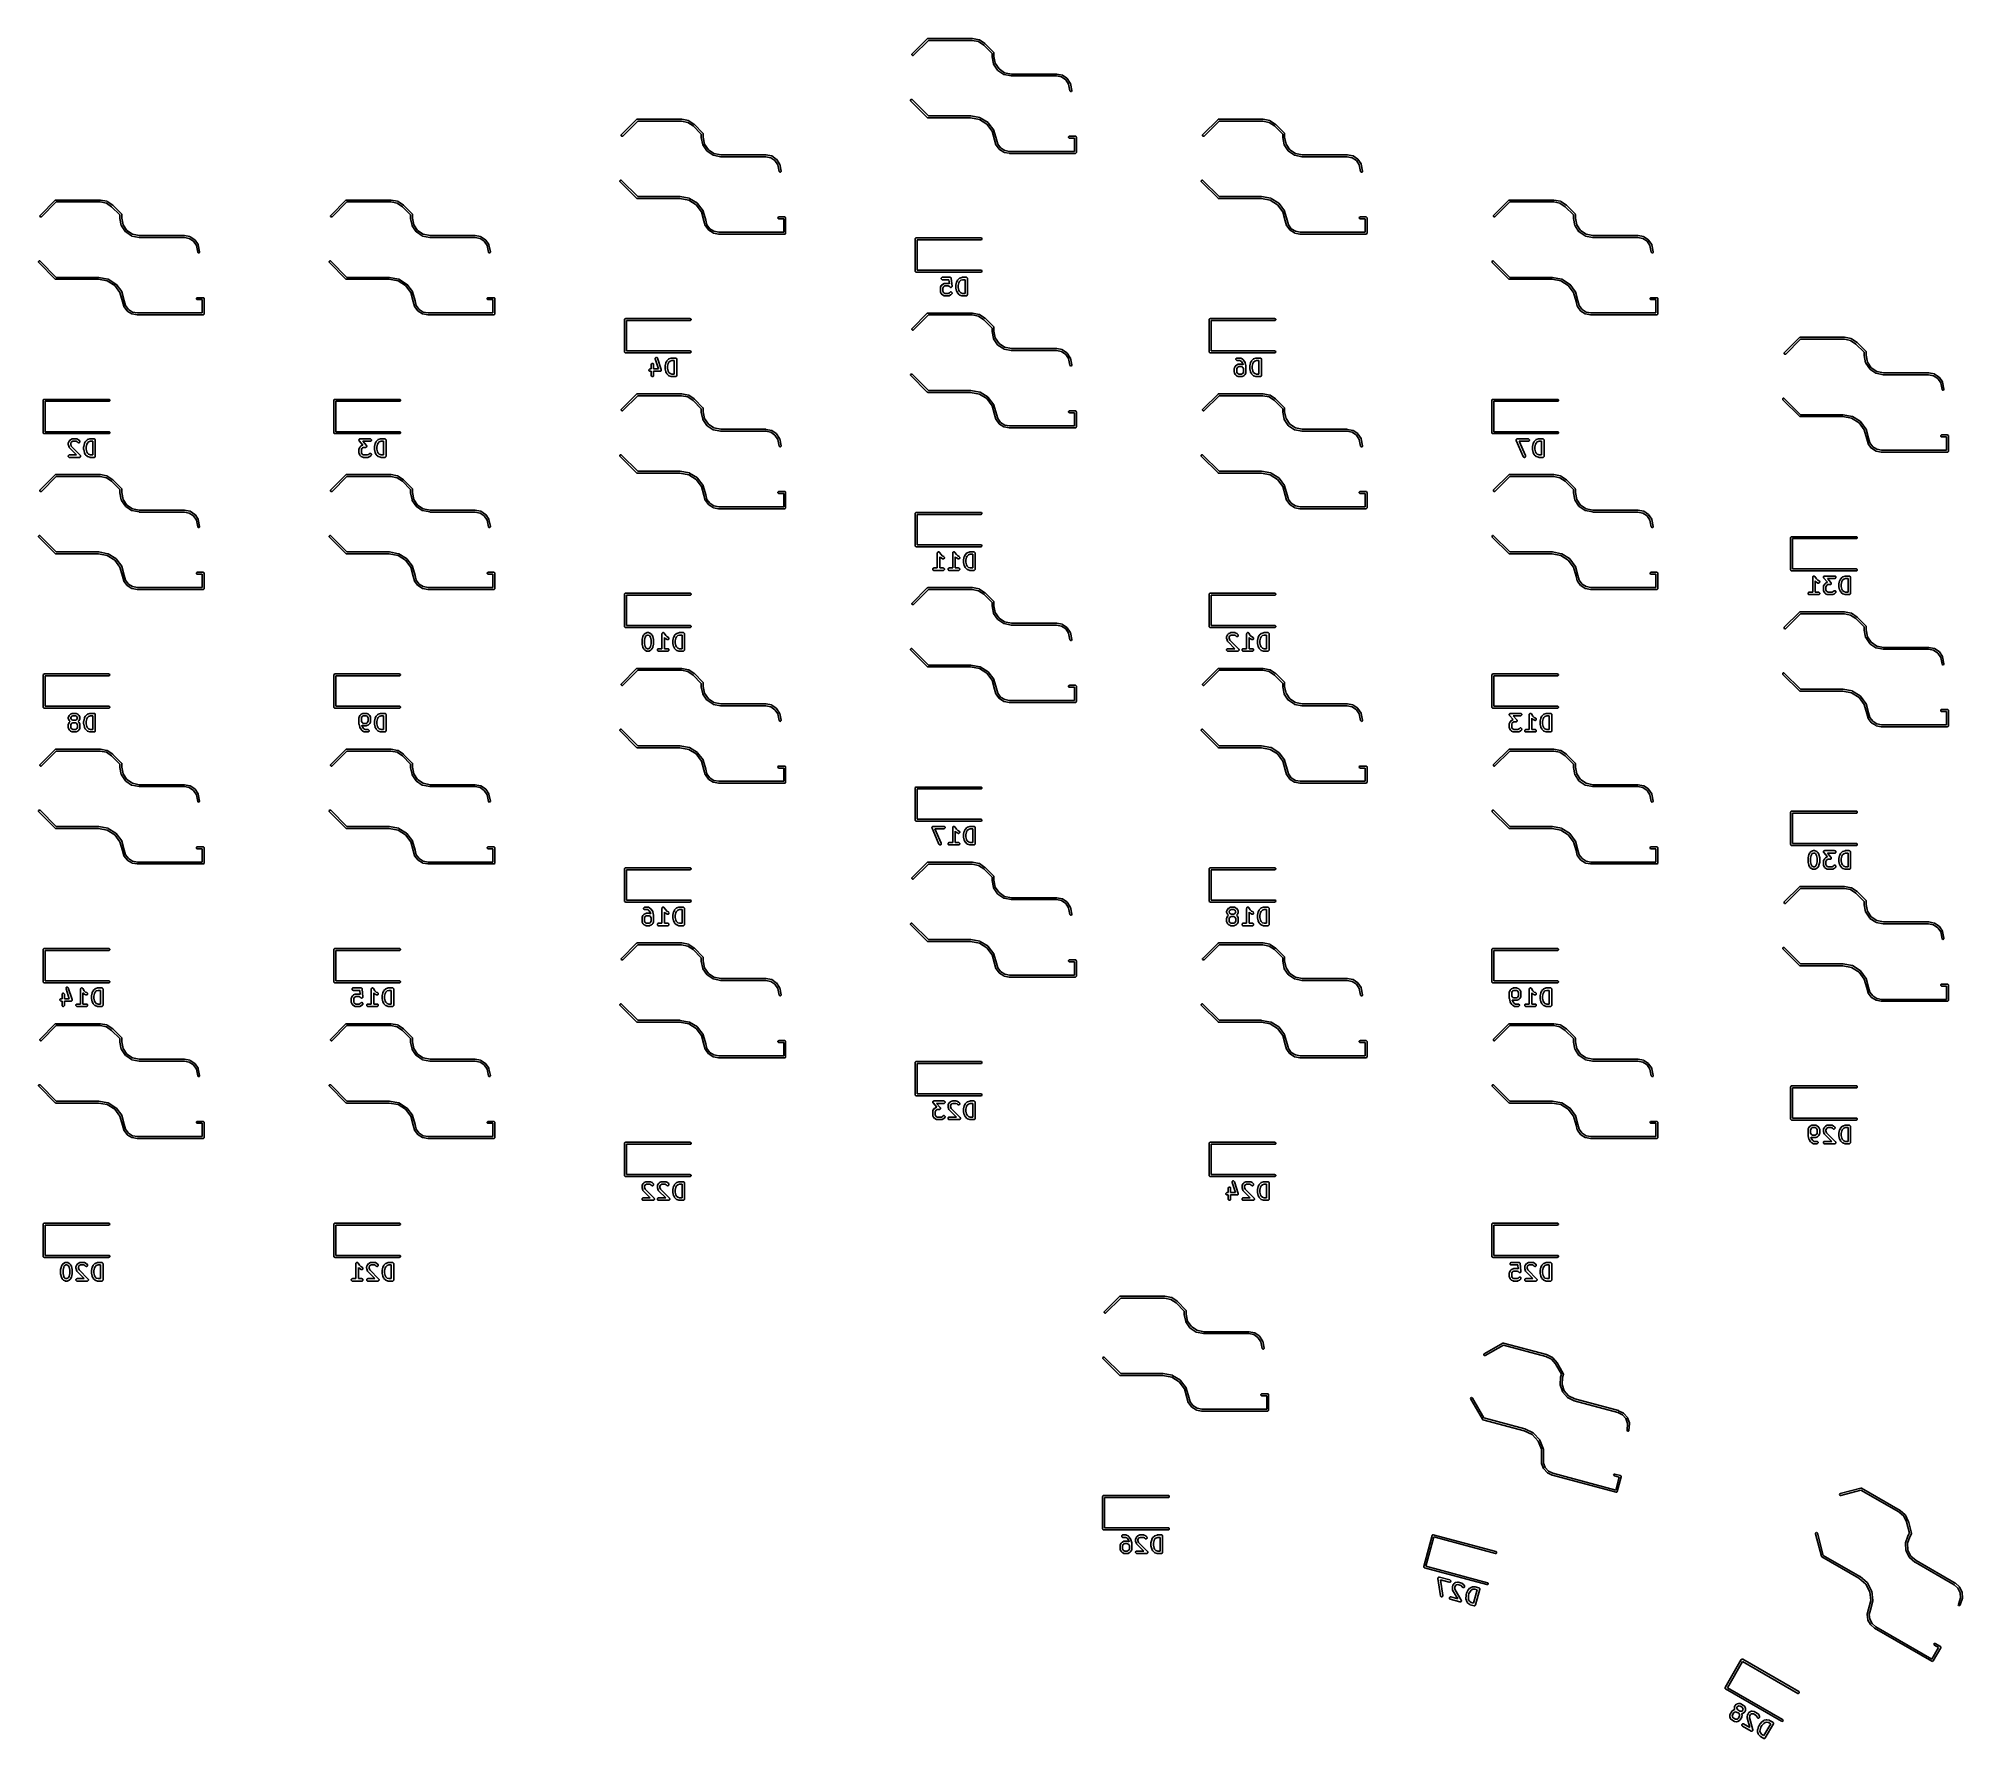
# Model space of a CAD drawing. Extents: x -0.1 to 4.59, y -3.42 to 0.72.
import ezdxf

# ---------------------------------------------------------------- set-up
doc = ezdxf.new("R2010")
doc.units = 0
doc.header["$MEASUREMENT"] = 0
doc.layers.add('BLACK', color=7, linetype='CONTINUOUS')

msp = doc.modelspace()

# ---------------------------------------------------------------- linework, layer by layer
at = {"layer": 'BLACK', "linetype": 'CONTINUOUS'}
for p, q in [((2.0292, 0.6871), (2.0661, 0.724)), ((2.0687, 0.7199), (2.0325, 0.6837)), ((2.0661, 0.724), (2.0669, 0.7245)), ((2.0669, 0.7245), (2.0678, 0.7246)), ((2.0678, 0.7246), (2.1759, 0.7246)), ((2.1757, 0.7199), (2.0687, 0.7199)), ((2.1908, 0.7169), (2.1757, 0.7199)), ((2.1759, 0.7246), (2.1761, 0.7246)), ((2.1761, 0.7246), (2.1764, 0.7246)), ((2.1764, 0.7246), (2.1922, 0.7215)), ((2.2037, 0.7083), (2.1908, 0.7169)), ((2.1922, 0.7215), (2.1922, 0.7215)), ((2.1922, 0.7215), (2.1922, 0.7215)), ((2.1922, 0.7215), (2.1927, 0.7213)), ((2.1927, 0.7213), (2.1931, 0.7211)), ((2.1931, 0.7211), (2.1931, 0.7211)), ((2.1931, 0.7211), (2.1931, 0.7211)), ((2.1931, 0.7211), (2.2066, 0.7121)), ((2.2239, 0.6882), (2.2037, 0.7083)), ((2.2066, 0.7121), (2.2067, 0.7119)), ((2.2067, 0.7119), (2.2069, 0.7118)), ((2.2069, 0.7118), (2.2279, 0.6908)), ((2.0287, 0.6863), (2.0292, 0.6871)), ((2.0287, 0.6845), (2.0287, 0.6863)), ((2.03, 0.6832), (2.0287, 0.6845)), ((2.0318, 0.6832), (2.03, 0.6832)), ((2.0325, 0.6837), (2.0318, 0.6832)), ((2.2239, 0.6804), (2.2239, 0.6882)), ((2.2239, 0.6802), (2.2239, 0.6804)), ((2.2239, 0.6799), (2.2239, 0.6802)), ((2.2273, 0.6627), (2.2239, 0.6799)), ((2.2275, 0.6623), (2.2273, 0.6627)), ((2.2277, 0.6618), (2.2275, 0.6623)), ((2.2373, 0.6474), (2.2277, 0.6618)), ((2.2279, 0.6908), (2.2284, 0.69)), ((2.2284, 0.69), (2.2286, 0.6891)), ((2.2286, 0.6891), (2.2286, 0.6806)), ((2.2286, 0.6806), (2.2319, 0.6641)), ((2.2319, 0.6641), (2.241, 0.6504)), ((2.2376, 0.6471), (2.2373, 0.6474)), ((2.2373, 0.6474), (2.2373, 0.6474)), ((2.2373, 0.6474), (2.2373, 0.6474)), ((2.2379, 0.6467), (2.2376, 0.6471)), ((2.2524, 0.6371), (2.2379, 0.6467)), ((2.2379, 0.6467), (2.2379, 0.6467)), ((2.2379, 0.6467), (2.2379, 0.6467)), ((2.241, 0.6504), (2.2546, 0.6413)), ((2.2528, 0.637), (2.2524, 0.6371)), ((2.2532, 0.6368), (2.2528, 0.637)), ((2.2705, 0.6334), (2.2532, 0.6368)), ((2.2532, 0.6368), (2.2532, 0.6368)), ((2.2532, 0.6368), (2.2532, 0.6368)), ((2.2546, 0.6413), (2.2712, 0.638)), ((2.2707, 0.6334), (2.2705, 0.6334)), ((2.2709, 0.6333), (2.2707, 0.6334)), ((2.3809, 0.6333), (2.2709, 0.6333)), ((2.2712, 0.638), (2.3812, 0.638)), ((2.3931, 0.6309), (2.3809, 0.6333)), ((2.3812, 0.638), (2.3814, 0.638)), ((2.3814, 0.638), (2.3816, 0.638)), ((2.3816, 0.638), (2.3945, 0.6354)), ((2.4035, 0.624), (2.3931, 0.6309)), ((2.3945, 0.6354), (2.395, 0.6352)), ((2.395, 0.6352), (2.3954, 0.6351)), ((2.3954, 0.6351), (2.3954, 0.6351)), ((2.3954, 0.6351), (2.3954, 0.6351)), ((2.3954, 0.6351), (2.3954, 0.6351)), ((2.3954, 0.6351), (2.4065, 0.6276)), ((2.4104, 0.6136), (2.4035, 0.624)), ((2.4065, 0.6276), (2.4065, 0.6276)), ((2.4065, 0.6276), (2.4065, 0.6276)), ((2.4065, 0.6276), (2.4068, 0.6273)), ((2.4068, 0.6273), (2.4072, 0.627)), ((2.4072, 0.627), (2.4072, 0.627)), ((2.4072, 0.627), (2.4072, 0.627)), ((2.4072, 0.627), (2.4146, 0.6158)), ((2.4137, 0.5973), (2.4104, 0.6136)), ((2.4146, 0.6158), (2.4146, 0.6158)), ((2.4146, 0.6158), (2.4146, 0.6158)), ((2.4146, 0.6158), (2.4146, 0.6158)), ((2.4146, 0.6158), (2.4148, 0.6154)), ((2.4148, 0.6154), (2.415, 0.615)), ((2.415, 0.615), (2.415, 0.615)), ((2.415, 0.615), (2.415, 0.615)), ((2.415, 0.615), (2.415, 0.615)), ((2.415, 0.615), (2.4183, 0.5982)), ((2.0254, 0.5747), (2.0267, 0.576)), ((2.0254, 0.5729), (2.0254, 0.5747)), ((2.0259, 0.5721), (2.0254, 0.5729)), ((2.0661, 0.532), (2.0259, 0.5721)), ((2.0267, 0.576), (2.0285, 0.576)), ((2.0285, 0.576), (2.0292, 0.5755)), ((2.0292, 0.5755), (2.0687, 0.536)), ((2.414, 0.5964), (2.4137, 0.5973)), ((2.4155, 0.5954), (2.414, 0.5964)), ((2.4173, 0.5958), (2.4155, 0.5954)), ((2.4183, 0.5973), (2.4173, 0.5958)), ((2.4183, 0.5982), (2.4183, 0.5973)), ((1.3205, 0.4902), (1.3574, 0.5271)), ((1.3601, 0.5231), (1.3239, 0.4869)), ((1.3574, 0.5271), (1.3582, 0.5276)), ((1.3582, 0.5276), (1.3591, 0.5278)), ((1.3591, 0.5278), (1.4672, 0.5278)), ((1.467, 0.5231), (1.3601, 0.5231)), ((1.4822, 0.5201), (1.467, 0.5231)), ((1.4672, 0.5278), (1.4675, 0.5277)), ((1.4675, 0.5277), (1.4677, 0.5277)), ((1.4677, 0.5277), (1.4836, 0.5246)), ((1.4951, 0.5114), (1.4822, 0.5201)), ((1.4836, 0.5246), (1.4836, 0.5246)), ((1.4836, 0.5246), (1.4836, 0.5246)), ((1.4836, 0.5246), (1.484, 0.5244)), ((1.484, 0.5244), (1.4844, 0.5242)), ((1.4844, 0.5242), (1.4844, 0.5242)), ((1.4844, 0.5242), (1.4844, 0.5242)), ((1.4844, 0.5242), (1.4979, 0.5152)), ((2.0669, 0.5314), (2.0661, 0.532)), ((2.0678, 0.5313), (2.0669, 0.5314)), ((2.1717, 0.5313), (2.0678, 0.5313)), ((2.0687, 0.536), (2.172, 0.536)), ((2.1932, 0.5272), (2.1717, 0.5313)), ((2.172, 0.536), (2.1722, 0.5359)), ((2.1722, 0.5359), (2.1724, 0.5359)), ((2.1724, 0.5359), (2.1945, 0.5318)), ((2.2113, 0.5159), (2.1932, 0.5272)), ((2.1945, 0.5318), (2.1949, 0.5316)), ((2.1949, 0.5316), (2.1953, 0.5315)), ((2.1953, 0.5315), (2.2142, 0.5197)), ((2.2241, 0.4988), (2.2113, 0.5159)), ((2.2142, 0.5197), (2.2145, 0.5194)), ((2.2145, 0.5194), (2.2148, 0.5191)), ((2.2148, 0.5191), (2.2282, 0.5013)), ((2.7379, 0.4902), (2.7747, 0.5271)), ((2.7774, 0.5231), (2.7412, 0.4869)), ((2.7747, 0.5271), (2.7755, 0.5276)), ((2.7755, 0.5276), (2.7764, 0.5278)), ((2.7764, 0.5278), (2.8846, 0.5278)), ((2.8843, 0.5231), (2.7774, 0.5231)), ((2.8995, 0.5201), (2.8843, 0.5231)), ((2.8846, 0.5278), (2.8848, 0.5277)), ((2.8848, 0.5277), (2.885, 0.5277)), ((2.885, 0.5277), (2.9009, 0.5246)), ((2.9124, 0.5114), (2.8995, 0.5201)), ((2.9009, 0.5246), (2.9009, 0.5246)), ((2.9009, 0.5246), (2.9009, 0.5246)), ((2.9009, 0.5246), (2.9013, 0.5244)), ((2.9013, 0.5244), (2.9017, 0.5242)), ((2.9017, 0.5242), (2.9017, 0.5242)), ((2.9017, 0.5242), (2.9017, 0.5242)), ((2.9017, 0.5242), (2.9152, 0.5152)), ((1.32, 0.4894), (1.3205, 0.4902)), ((1.32, 0.4876), (1.32, 0.4894)), ((1.3213, 0.4864), (1.32, 0.4876)), ((1.3231, 0.4864), (1.3213, 0.4864)), ((1.3239, 0.4869), (1.3231, 0.4864)), ((1.5152, 0.4913), (1.4951, 0.5114)), ((1.4979, 0.5152), (1.4981, 0.5151)), ((1.4981, 0.5151), (1.4982, 0.5149)), ((1.4982, 0.5149), (1.5192, 0.494)), ((1.5152, 0.4835), (1.5152, 0.4913)), ((1.5152, 0.4833), (1.5152, 0.4835)), ((1.5152, 0.4831), (1.5152, 0.4833)), ((1.5187, 0.4658), (1.5152, 0.4831)), ((1.5192, 0.494), (1.5197, 0.4932)), ((1.5197, 0.4932), (1.5199, 0.4923)), ((1.5199, 0.4923), (1.5199, 0.4838)), ((1.5199, 0.4838), (1.5232, 0.4672)), ((2.23, 0.4773), (2.2241, 0.4988)), ((2.2282, 0.5013), (2.2283, 0.5009)), ((2.2283, 0.5009), (2.2285, 0.5005)), ((2.2285, 0.5005), (2.2346, 0.4785)), ((2.2333, 0.4656), (2.23, 0.4773)), ((2.2346, 0.4785), (2.2346, 0.4785)), ((2.2346, 0.4785), (2.2346, 0.4785)), ((2.2346, 0.4785), (2.2377, 0.4672)), ((2.4105, 0.485), (2.4118, 0.4863)), ((2.4105, 0.4832), (2.4105, 0.485)), ((2.4118, 0.4819), (2.4105, 0.4832)), ((2.4118, 0.4863), (2.4127, 0.4865)), ((2.4127, 0.4817), (2.4118, 0.4819)), ((2.4127, 0.4865), (2.427, 0.4865)), ((2.4246, 0.4817), (2.4127, 0.4817)), ((2.4246, 0.4494), (2.4246, 0.4817)), ((2.427, 0.4865), (2.4279, 0.4863)), ((2.4279, 0.4863), (2.4292, 0.485)), ((2.4292, 0.485), (2.4294, 0.4841)), ((2.4294, 0.4841), (2.4294, 0.447)), ((2.7373, 0.4894), (2.7379, 0.4902)), ((2.7373, 0.4876), (2.7373, 0.4894)), ((2.7386, 0.4864), (2.7373, 0.4876)), ((2.7404, 0.4864), (2.7386, 0.4864)), ((2.7412, 0.4869), (2.7404, 0.4864)), ((2.9325, 0.4913), (2.9124, 0.5114)), ((2.9152, 0.5152), (2.9154, 0.5151)), ((2.9154, 0.5151), (2.9156, 0.5149)), ((2.9156, 0.5149), (2.9366, 0.494)), ((2.9325, 0.4835), (2.9325, 0.4913)), ((2.9326, 0.4833), (2.9325, 0.4835)), ((2.9326, 0.4831), (2.9326, 0.4833)), ((2.936, 0.4658), (2.9326, 0.4831)), ((2.9366, 0.494), (2.9371, 0.4932)), ((2.9371, 0.4932), (2.9372, 0.4923)), ((2.9372, 0.4923), (2.9372, 0.4838)), ((2.9372, 0.4838), (2.9405, 0.4672)), ((1.5188, 0.4654), (1.5187, 0.4658)), ((1.519, 0.465), (1.5188, 0.4654)), ((1.5286, 0.4505), (1.519, 0.465)), ((1.5232, 0.4672), (1.5323, 0.4536)), ((1.529, 0.4502), (1.5286, 0.4505)), ((1.5286, 0.4505), (1.5286, 0.4505)), ((1.5286, 0.4505), (1.5286, 0.4505)), ((1.5293, 0.4499), (1.529, 0.4502)), ((1.5437, 0.4403), (1.5293, 0.4499)), ((1.5293, 0.4499), (1.5293, 0.4499)), ((1.5293, 0.4499), (1.5293, 0.4499)), ((1.5323, 0.4536), (1.546, 0.4445)), ((1.5442, 0.4401), (1.5437, 0.4403)), ((1.5446, 0.4399), (1.5442, 0.4401)), ((1.5618, 0.4365), (1.5446, 0.4399)), ((1.5446, 0.4399), (1.5446, 0.4399)), ((1.5446, 0.4399), (1.5446, 0.4399)), ((1.546, 0.4445), (1.5625, 0.4412)), ((1.5621, 0.4365), (1.5618, 0.4365)), ((1.5623, 0.4365), (1.5621, 0.4365)), ((1.6723, 0.4365), (1.5623, 0.4365)), ((1.5625, 0.4412), (1.6725, 0.4412)), ((1.6845, 0.434), (1.6723, 0.4365)), ((1.6725, 0.4412), (1.6727, 0.4411)), ((1.6727, 0.4411), (1.673, 0.4411)), ((1.673, 0.4411), (1.6859, 0.4386)), ((1.6948, 0.4271), (1.6845, 0.434)), ((1.6859, 0.4386), (1.6864, 0.4384)), ((1.6864, 0.4384), (1.6867, 0.4382)), ((1.6867, 0.4382), (1.6867, 0.4382)), ((1.6867, 0.4382), (1.6867, 0.4382)), ((1.6867, 0.4382), (1.6867, 0.4382)), ((1.6867, 0.4382), (1.6978, 0.4308)), ((1.7018, 0.4168), (1.6948, 0.4271)), ((1.6978, 0.4308), (1.6978, 0.4308)), ((1.6978, 0.4308), (1.6978, 0.4308)), ((1.6978, 0.4308), (1.6982, 0.4305)), ((1.6982, 0.4305), (1.6985, 0.4301)), ((1.6985, 0.4301), (1.6985, 0.4301)), ((1.6985, 0.4301), (1.6985, 0.4301)), ((1.6985, 0.4301), (1.7059, 0.419)), ((2.2335, 0.4652), (2.2333, 0.4656)), ((2.2337, 0.4648), (2.2335, 0.4652)), ((2.2413, 0.4546), (2.2337, 0.4648)), ((2.2377, 0.4672), (2.2448, 0.4578)), ((2.2416, 0.4543), (2.2413, 0.4546)), ((2.2419, 0.454), (2.2416, 0.4543)), ((2.2527, 0.4473), (2.2419, 0.454)), ((2.2448, 0.4578), (2.2548, 0.4516)), ((2.2531, 0.4472), (2.2527, 0.4473)), ((2.2535, 0.447), (2.2531, 0.4472)), ((2.2657, 0.4447), (2.2535, 0.447)), ((2.2548, 0.4516), (2.2664, 0.4494)), ((2.2659, 0.4447), (2.2657, 0.4447)), ((2.2661, 0.4446), (2.2659, 0.4447)), ((2.427, 0.4446), (2.2661, 0.4446)), ((2.2664, 0.4494), (2.4246, 0.4494)), ((2.4279, 0.4448), (2.427, 0.4446)), ((2.4292, 0.4461), (2.4279, 0.4448)), ((2.4294, 0.447), (2.4292, 0.4461)), ((2.9362, 0.4654), (2.936, 0.4658)), ((2.9363, 0.465), (2.9362, 0.4654)), ((2.9459, 0.4505), (2.9363, 0.465)), ((2.9405, 0.4672), (2.9496, 0.4536)), ((2.946, 0.4505), (2.9459, 0.4505)), ((2.9463, 0.4502), (2.946, 0.4505)), ((2.946, 0.4505), (2.946, 0.4505)), ((2.9466, 0.4499), (2.9463, 0.4502)), ((2.9611, 0.4403), (2.9466, 0.4499)), ((2.9466, 0.4499), (2.9466, 0.4499)), ((2.9466, 0.4499), (2.9466, 0.4499)), ((2.9496, 0.4536), (2.9633, 0.4445)), ((2.9615, 0.4401), (2.9611, 0.4403)), ((2.9619, 0.4399), (2.9615, 0.4401)), ((2.9791, 0.4365), (2.9619, 0.4399)), ((2.9619, 0.4399), (2.9619, 0.4399)), ((2.9619, 0.4399), (2.9619, 0.4399)), ((2.9633, 0.4445), (2.9798, 0.4412)), ((2.9794, 0.4365), (2.9791, 0.4365)), ((2.9796, 0.4365), (2.9794, 0.4365)), ((3.0896, 0.4365), (2.9796, 0.4365)), ((2.9798, 0.4412), (3.0898, 0.4412)), ((3.1018, 0.434), (3.0896, 0.4365)), ((3.0898, 0.4412), (3.0901, 0.4411)), ((3.0901, 0.4411), (3.0903, 0.4411)), ((3.0903, 0.4411), (3.1032, 0.4386)), ((3.1122, 0.4271), (3.1018, 0.434)), ((3.1032, 0.4386), (3.1037, 0.4384)), ((3.1037, 0.4384), (3.104, 0.4382)), ((3.104, 0.4382), (3.104, 0.4382)), ((3.104, 0.4382), (3.104, 0.4382)), ((3.104, 0.4382), (3.104, 0.4382)), ((3.104, 0.4382), (3.1152, 0.4308)), ((3.1191, 0.4168), (3.1122, 0.4271)), ((3.1152, 0.4308), (3.1152, 0.4308)), ((3.1152, 0.4308), (3.1152, 0.4308)), ((3.1152, 0.4308), (3.1155, 0.4305)), ((3.1155, 0.4305), (3.1158, 0.4301)), ((3.1158, 0.4301), (3.1158, 0.4301)), ((3.1158, 0.4301), (3.1158, 0.4301)), ((3.1158, 0.4301), (3.1233, 0.419)), ((1.3167, 0.3779), (1.318, 0.3792)), ((1.3167, 0.3761), (1.3167, 0.3779)), ((1.3172, 0.3753), (1.3167, 0.3761)), ((1.3574, 0.3351), (1.3172, 0.3753)), ((1.318, 0.3792), (1.3198, 0.3792)), ((1.3198, 0.3792), (1.3206, 0.3786)), ((1.3206, 0.3786), (1.3601, 0.3391)), ((1.705, 0.4004), (1.7018, 0.4168)), ((1.7054, 0.3996), (1.705, 0.4004)), ((1.7069, 0.3985), (1.7054, 0.3996)), ((1.7059, 0.419), (1.7059, 0.419)), ((1.7059, 0.419), (1.7059, 0.419)), ((1.7059, 0.419), (1.7059, 0.419)), ((1.7059, 0.419), (1.7061, 0.4186)), ((1.7061, 0.4186), (1.7063, 0.4181)), ((1.7063, 0.4181), (1.7063, 0.4181)), ((1.7063, 0.4181), (1.7063, 0.4181)), ((1.7063, 0.4181), (1.7063, 0.4181)), ((1.7063, 0.4181), (1.7096, 0.4013)), ((1.7086, 0.3989), (1.7069, 0.3985)), ((1.7096, 0.4004), (1.7086, 0.3989)), ((1.7096, 0.4013), (1.7096, 0.4004)), ((2.734, 0.3779), (2.7353, 0.3792)), ((2.734, 0.3761), (2.734, 0.3779)), ((2.7346, 0.3753), (2.734, 0.3761)), ((2.7747, 0.3351), (2.7346, 0.3753)), ((2.7353, 0.3792), (2.7371, 0.3792)), ((2.7371, 0.3792), (2.7379, 0.3786)), ((2.7379, 0.3786), (2.7774, 0.3391)), ((3.1223, 0.4004), (3.1191, 0.4168)), ((3.1227, 0.3996), (3.1223, 0.4004)), ((3.1242, 0.3985), (3.1227, 0.3996)), ((3.1233, 0.419), (3.1233, 0.419)), ((3.1233, 0.419), (3.1233, 0.419)), ((3.1233, 0.419), (3.1233, 0.419)), ((3.1233, 0.419), (3.1234, 0.4186)), ((3.1234, 0.4186), (3.1236, 0.4181)), ((3.1236, 0.4181), (3.1236, 0.4181)), ((3.1236, 0.4181), (3.1236, 0.4181)), ((3.1236, 0.4181), (3.1236, 0.4181)), ((3.1236, 0.4181), (3.127, 0.4013)), ((3.126, 0.3989), (3.1242, 0.3985)), ((3.127, 0.4004), (3.126, 0.3989)), ((3.127, 0.4013), (3.127, 0.4004)), ((-0.0968, 0.2934), (-0.0599, 0.3303)), ((-0.0599, 0.3303), (-0.0591, 0.3308)), ((-0.0591, 0.3308), (-0.0582, 0.3309)), ((-0.0582, 0.3309), (0.0499, 0.3309)), ((0.0499, 0.3309), (0.0501, 0.3309)), ((0.0501, 0.3309), (0.0504, 0.3309)), ((0.0504, 0.3309), (0.0662, 0.3277)), ((0.6119, 0.2934), (0.6488, 0.3303)), ((0.6488, 0.3303), (0.6495, 0.3308)), ((0.6495, 0.3308), (0.6504, 0.3309)), ((0.6504, 0.3309), (0.7586, 0.3309)), ((0.7586, 0.3309), (0.7588, 0.3309)), ((0.7588, 0.3309), (0.759, 0.3309)), ((0.759, 0.3309), (0.7749, 0.3277)), ((1.3582, 0.3346), (1.3574, 0.3351)), ((1.3591, 0.3344), (1.3582, 0.3346)), ((1.4631, 0.3344), (1.3591, 0.3344)), ((1.3601, 0.3391), (1.4633, 0.3391)), ((1.4846, 0.3304), (1.4631, 0.3344)), ((1.4633, 0.3391), (1.4635, 0.3391)), ((1.4635, 0.3391), (1.4637, 0.3391)), ((1.4637, 0.3391), (1.4859, 0.335)), ((1.5027, 0.3191), (1.4846, 0.3304)), ((1.4859, 0.335), (1.4863, 0.3348)), ((1.4863, 0.3348), (1.4867, 0.3346)), ((1.4867, 0.3346), (1.5055, 0.3229)), ((2.7755, 0.3346), (2.7747, 0.3351)), ((2.7764, 0.3344), (2.7755, 0.3346)), ((2.8804, 0.3344), (2.7764, 0.3344)), ((2.7774, 0.3391), (2.8806, 0.3391)), ((2.9019, 0.3304), (2.8804, 0.3344)), ((2.8806, 0.3391), (2.8808, 0.3391)), ((2.8808, 0.3391), (2.8811, 0.3391)), ((2.8811, 0.3391), (2.9032, 0.335)), ((2.92, 0.3191), (2.9019, 0.3304)), ((2.9032, 0.335), (2.9036, 0.3348)), ((2.9036, 0.3348), (2.904, 0.3346)), ((2.904, 0.3346), (2.9229, 0.3229)), ((3.4465, 0.2934), (3.4834, 0.3303)), ((3.4834, 0.3303), (3.4842, 0.3308)), ((3.4842, 0.3308), (3.4851, 0.3309)), ((3.4851, 0.3309), (3.5932, 0.3309)), ((3.5932, 0.3309), (3.5935, 0.3309)), ((3.5935, 0.3309), (3.5937, 0.3309)), ((3.5937, 0.3309), (3.6096, 0.3277)), ((-0.0973, 0.2926), (-0.0968, 0.2934)), ((-0.0973, 0.2908), (-0.0973, 0.2926)), ((-0.096, 0.2895), (-0.0973, 0.2908)), ((-0.0942, 0.2895), (-0.096, 0.2895)), ((-0.0934, 0.29), (-0.0942, 0.2895)), ((-0.0572, 0.3262), (-0.0934, 0.29)), ((0.0497, 0.3262), (-0.0572, 0.3262)), ((0.0649, 0.3232), (0.0497, 0.3262)), ((0.0777, 0.3146), (0.0649, 0.3232)), ((0.0662, 0.3277), (0.0662, 0.3277)), ((0.0662, 0.3277), (0.0663, 0.3277)), ((0.0663, 0.3277), (0.0667, 0.3276)), ((0.0667, 0.3276), (0.0671, 0.3274)), ((0.0671, 0.3274), (0.0671, 0.3274)), ((0.0671, 0.3274), (0.0671, 0.3274)), ((0.0671, 0.3274), (0.0806, 0.3184)), ((0.0979, 0.2945), (0.0777, 0.3146)), ((0.0806, 0.3184), (0.0807, 0.3182)), ((0.0807, 0.3182), (0.0809, 0.3181)), ((0.0809, 0.3181), (0.1019, 0.2971)), ((0.0979, 0.2867), (0.0979, 0.2945)), ((0.0979, 0.2865), (0.0979, 0.2867)), ((0.0979, 0.2862), (0.0979, 0.2865)), ((0.1013, 0.269), (0.0979, 0.2862)), ((0.1019, 0.2971), (0.1024, 0.2963)), ((0.1024, 0.2963), (0.1026, 0.2954)), ((0.1026, 0.2954), (0.1026, 0.2869)), ((0.1026, 0.2869), (0.1059, 0.2704)), ((0.6114, 0.2926), (0.6119, 0.2934)), ((0.6114, 0.2908), (0.6114, 0.2926)), ((0.6126, 0.2895), (0.6114, 0.2908)), ((0.6144, 0.2895), (0.6126, 0.2895)), ((0.6152, 0.29), (0.6144, 0.2895)), ((0.6514, 0.3262), (0.6152, 0.29)), ((0.7584, 0.3262), (0.6514, 0.3262)), ((0.7735, 0.3232), (0.7584, 0.3262)), ((0.7864, 0.3146), (0.7735, 0.3232)), ((0.7749, 0.3277), (0.7749, 0.3277)), ((0.7749, 0.3277), (0.7749, 0.3277)), ((0.7749, 0.3277), (0.7753, 0.3276)), ((0.7753, 0.3276), (0.7758, 0.3274)), ((0.7758, 0.3274), (0.7758, 0.3274)), ((0.7758, 0.3274), (0.7758, 0.3274)), ((0.7758, 0.3274), (0.7892, 0.3184)), ((0.8065, 0.2945), (0.7864, 0.3146)), ((0.7892, 0.3184), (0.7894, 0.3182)), ((0.7894, 0.3182), (0.7896, 0.3181)), ((0.7896, 0.3181), (0.8106, 0.2971)), ((0.8065, 0.2867), (0.8065, 0.2945)), ((0.8066, 0.2865), (0.8065, 0.2867)), ((0.8066, 0.2862), (0.8066, 0.2865)), ((0.81, 0.269), (0.8066, 0.2862)), ((0.8106, 0.2971), (0.8111, 0.2963)), ((0.8111, 0.2963), (0.8113, 0.2954)), ((0.8113, 0.2954), (0.8113, 0.2869)), ((0.8113, 0.2869), (0.8145, 0.2704)), ((1.5154, 0.302), (1.5027, 0.3191)), ((1.5055, 0.3229), (1.5059, 0.3226)), ((1.5059, 0.3226), (1.5062, 0.3223)), ((1.5062, 0.3223), (1.5195, 0.3044)), ((1.5214, 0.2804), (1.5154, 0.302)), ((1.5195, 0.3044), (1.5197, 0.3041)), ((1.5197, 0.3041), (1.5199, 0.3037)), ((1.5199, 0.3037), (1.5259, 0.2817)), ((1.5259, 0.2817), (1.5259, 0.2817)), ((1.5259, 0.2817), (1.5259, 0.2817)), ((1.5259, 0.2817), (1.529, 0.2704)), ((1.7019, 0.2881), (1.7032, 0.2894)), ((1.7019, 0.2863), (1.7019, 0.2881)), ((1.7032, 0.2851), (1.7019, 0.2863)), ((1.7032, 0.2894), (1.7041, 0.2896)), ((1.7041, 0.2849), (1.7032, 0.2851)), ((1.7041, 0.2896), (1.7183, 0.2896)), ((1.716, 0.2849), (1.7041, 0.2849)), ((1.716, 0.2525), (1.716, 0.2849)), ((1.7183, 0.2896), (1.7193, 0.2894)), ((1.7193, 0.2894), (1.7205, 0.2881)), ((1.7205, 0.2881), (1.7207, 0.2872)), ((1.7207, 0.2872), (1.7207, 0.2502)), ((2.9328, 0.302), (2.92, 0.3191)), ((2.9229, 0.3229), (2.9232, 0.3226)), ((2.9232, 0.3226), (2.9235, 0.3223)), ((2.9235, 0.3223), (2.9368, 0.3044)), ((2.9387, 0.2804), (2.9328, 0.302)), ((2.9368, 0.3044), (2.937, 0.3041)), ((2.937, 0.3041), (2.9372, 0.3037)), ((2.9372, 0.3037), (2.9433, 0.2817)), ((2.9433, 0.2817), (2.9433, 0.2817)), ((2.9433, 0.2817), (2.9433, 0.2817)), ((2.9433, 0.2817), (2.9464, 0.2704)), ((3.1192, 0.2881), (3.1205, 0.2894)), ((3.1192, 0.2863), (3.1192, 0.2881)), ((3.1205, 0.2851), (3.1192, 0.2863)), ((3.1205, 0.2894), (3.1214, 0.2896)), ((3.1214, 0.2849), (3.1205, 0.2851)), ((3.1214, 0.2896), (3.1357, 0.2896)), ((3.1333, 0.2849), (3.1214, 0.2849)), ((3.1333, 0.2525), (3.1333, 0.2849)), ((3.1357, 0.2896), (3.1366, 0.2894)), ((3.1366, 0.2894), (3.1379, 0.2881)), ((3.1379, 0.2881), (3.138, 0.2872)), ((3.138, 0.2872), (3.138, 0.2502)), ((3.446, 0.2926), (3.4465, 0.2934)), ((3.446, 0.2908), (3.446, 0.2926)), ((3.4473, 0.2895), (3.446, 0.2908)), ((3.4491, 0.2895), (3.4473, 0.2895)), ((3.4499, 0.29), (3.4491, 0.2895)), ((3.4861, 0.3262), (3.4499, 0.29)), ((3.593, 0.3262), (3.4861, 0.3262)), ((3.6082, 0.3232), (3.593, 0.3262)), ((3.6211, 0.3146), (3.6082, 0.3232)), ((3.6096, 0.3277), (3.6096, 0.3277)), ((3.6096, 0.3277), (3.6096, 0.3277)), ((3.6096, 0.3277), (3.61, 0.3276)), ((3.61, 0.3276), (3.6104, 0.3274)), ((3.6104, 0.3274), (3.6104, 0.3274)), ((3.6104, 0.3274), (3.6104, 0.3274)), ((3.6104, 0.3274), (3.6239, 0.3184)), ((3.6412, 0.2945), (3.6211, 0.3146)), ((3.6239, 0.3184), (3.624, 0.3182)), ((3.624, 0.3182), (3.6242, 0.3181)), ((3.6242, 0.3181), (3.6452, 0.2971)), ((3.6412, 0.2867), (3.6412, 0.2945)), ((3.6412, 0.2865), (3.6412, 0.2867)), ((3.6412, 0.2862), (3.6412, 0.2865)), ((3.6447, 0.269), (3.6412, 0.2862)), ((3.6452, 0.2971), (3.6457, 0.2963)), ((3.6457, 0.2963), (3.6459, 0.2954)), ((3.6459, 0.2954), (3.6459, 0.2869)), ((3.6459, 0.2869), (3.6492, 0.2704)), ((0.1015, 0.2686), (0.1013, 0.269)), ((0.1017, 0.2681), (0.1015, 0.2686)), ((0.1113, 0.2537), (0.1017, 0.2681)), ((0.1059, 0.2704), (0.115, 0.2567)), ((0.1116, 0.2534), (0.1113, 0.2537)), ((0.1113, 0.2537), (0.1113, 0.2537)), ((0.1113, 0.2537), (0.1113, 0.2537)), ((0.112, 0.253), (0.1116, 0.2534)), ((0.1264, 0.2434), (0.112, 0.253)), ((0.112, 0.253), (0.112, 0.253)), ((0.112, 0.253), (0.112, 0.253)), ((0.115, 0.2567), (0.1286, 0.2476)), ((0.1268, 0.2432), (0.1264, 0.2434)), ((0.1273, 0.2431), (0.1268, 0.2432)), ((0.1445, 0.2397), (0.1273, 0.2431)), ((0.1273, 0.2431), (0.1273, 0.2431)), ((0.1273, 0.2431), (0.1273, 0.2431)), ((0.1286, 0.2476), (0.1452, 0.2443)), ((0.1447, 0.2397), (0.1445, 0.2397)), ((0.145, 0.2396), (0.1447, 0.2397)), ((0.255, 0.2396), (0.145, 0.2396)), ((0.1452, 0.2443), (0.2552, 0.2443)), ((0.2671, 0.2372), (0.255, 0.2396)), ((0.2552, 0.2443), (0.2554, 0.2443)), ((0.2554, 0.2443), (0.2557, 0.2443)), ((0.2557, 0.2443), (0.2685, 0.2417)), ((0.2775, 0.2303), (0.2671, 0.2372)), ((0.2685, 0.2417), (0.2691, 0.2415)), ((0.2691, 0.2415), (0.2694, 0.2414)), ((0.2694, 0.2414), (0.2694, 0.2414)), ((0.2694, 0.2414), (0.2694, 0.2414)), ((0.2694, 0.2414), (0.2694, 0.2414)), ((0.2694, 0.2414), (0.2805, 0.2339)), ((0.8102, 0.2686), (0.81, 0.269)), ((0.8104, 0.2681), (0.8102, 0.2686)), ((0.82, 0.2537), (0.8104, 0.2681)), ((0.8145, 0.2704), (0.8236, 0.2567)), ((0.8203, 0.2534), (0.82, 0.2537)), ((0.82, 0.2537), (0.82, 0.2537)), ((0.82, 0.2537), (0.82, 0.2537)), ((0.8206, 0.253), (0.8203, 0.2534)), ((0.8351, 0.2434), (0.8206, 0.253)), ((0.8206, 0.253), (0.8206, 0.253)), ((0.8206, 0.253), (0.8206, 0.253)), ((0.8236, 0.2567), (0.8373, 0.2476)), ((0.8355, 0.2432), (0.8351, 0.2434)), ((0.8359, 0.2431), (0.8355, 0.2432)), ((0.8532, 0.2397), (0.8359, 0.2431)), ((0.8359, 0.2431), (0.8359, 0.2431)), ((0.8359, 0.2431), (0.8359, 0.2431)), ((0.8373, 0.2476), (0.8539, 0.2443)), ((0.8534, 0.2397), (0.8532, 0.2397)), ((0.8536, 0.2396), (0.8534, 0.2397)), ((0.9636, 0.2396), (0.8536, 0.2396)), ((0.8539, 0.2443), (0.9639, 0.2443)), ((0.9758, 0.2372), (0.9636, 0.2396)), ((0.9639, 0.2443), (0.9641, 0.2443)), ((0.9641, 0.2443), (0.9643, 0.2443)), ((0.9643, 0.2443), (0.9772, 0.2417)), ((0.9862, 0.2303), (0.9758, 0.2372)), ((0.9772, 0.2417), (0.9777, 0.2415)), ((0.9777, 0.2415), (0.978, 0.2414)), ((0.978, 0.2414), (0.978, 0.2414)), ((0.978, 0.2414), (0.978, 0.2414)), ((0.978, 0.2414), (0.978, 0.2414)), ((0.978, 0.2414), (0.9892, 0.2339)), ((1.5246, 0.2687), (1.5214, 0.2804)), ((1.5248, 0.2683), (1.5246, 0.2687)), ((1.525, 0.2679), (1.5248, 0.2683)), ((1.5326, 0.2578), (1.525, 0.2679)), ((1.529, 0.2704), (1.5361, 0.2609)), ((1.5329, 0.2575), (1.5326, 0.2578)), ((1.5332, 0.2572), (1.5329, 0.2575)), ((1.544, 0.2505), (1.5332, 0.2572)), ((1.5361, 0.2609), (1.5461, 0.2547)), ((1.5444, 0.2503), (1.544, 0.2505)), ((1.5448, 0.2502), (1.5444, 0.2503)), ((1.557, 0.2478), (1.5448, 0.2502)), ((1.5461, 0.2547), (1.5577, 0.2525)), ((1.5573, 0.2478), (1.557, 0.2478)), ((1.5575, 0.2478), (1.5573, 0.2478)), ((1.7183, 0.2478), (1.5575, 0.2478)), ((1.5577, 0.2525), (1.716, 0.2525)), ((1.7193, 0.248), (1.7183, 0.2478)), ((1.7205, 0.2493), (1.7193, 0.248)), ((1.7207, 0.2502), (1.7205, 0.2493)), ((2.0366, 0.2362), (2.0368, 0.2371)), ((2.0366, 0.1575), (2.0366, 0.2362)), ((2.0368, 0.2371), (2.0381, 0.2384)), ((2.0381, 0.2384), (2.039, 0.2386)), ((2.039, 0.2386), (2.1969, 0.2386)), ((2.1969, 0.2386), (2.1978, 0.2384)), ((2.1978, 0.2384), (2.199, 0.2371)), ((2.199, 0.2353), (2.1978, 0.234)), ((2.199, 0.2371), (2.199, 0.2353)), ((2.9419, 0.2687), (2.9387, 0.2804)), ((2.9421, 0.2683), (2.9419, 0.2687)), ((2.9423, 0.2679), (2.9421, 0.2683)), ((2.9499, 0.2578), (2.9423, 0.2679)), ((2.9464, 0.2704), (2.9534, 0.2609)), ((2.9502, 0.2575), (2.9499, 0.2578)), ((2.9506, 0.2572), (2.9502, 0.2575)), ((2.9614, 0.2505), (2.9506, 0.2572)), ((2.9534, 0.2609), (2.9635, 0.2547)), ((2.9618, 0.2503), (2.9614, 0.2505)), ((2.9622, 0.2502), (2.9618, 0.2503)), ((2.9744, 0.2478), (2.9622, 0.2502)), ((2.9635, 0.2547), (2.975, 0.2525)), ((2.9746, 0.2478), (2.9744, 0.2478)), ((2.9748, 0.2478), (2.9746, 0.2478)), ((3.1357, 0.2478), (2.9748, 0.2478)), ((2.975, 0.2525), (3.1333, 0.2525)), ((3.1366, 0.248), (3.1357, 0.2478)), ((3.1379, 0.2493), (3.1366, 0.248)), ((3.138, 0.2502), (3.1379, 0.2493)), ((3.6448, 0.2686), (3.6447, 0.269)), ((3.645, 0.2681), (3.6448, 0.2686)), ((3.6546, 0.2537), (3.645, 0.2681)), ((3.6492, 0.2704), (3.6583, 0.2567)), ((3.6549, 0.2534), (3.6546, 0.2537)), ((3.6546, 0.2537), (3.6546, 0.2537)), ((3.6546, 0.2537), (3.6546, 0.2537)), ((3.6553, 0.253), (3.6549, 0.2534)), ((3.6697, 0.2434), (3.6553, 0.253)), ((3.6553, 0.253), (3.6553, 0.253)), ((3.6553, 0.253), (3.6553, 0.253)), ((3.6583, 0.2567), (3.6719, 0.2476)), ((3.6701, 0.2432), (3.6697, 0.2434)), ((3.6706, 0.2431), (3.6701, 0.2432)), ((3.6878, 0.2397), (3.6706, 0.2431)), ((3.6706, 0.2431), (3.6706, 0.2431)), ((3.6706, 0.2431), (3.6706, 0.2431)), ((3.6719, 0.2476), (3.6885, 0.2443)), ((3.688, 0.2397), (3.6878, 0.2397)), ((3.6883, 0.2396), (3.688, 0.2397)), ((3.7983, 0.2396), (3.6883, 0.2396)), ((3.6885, 0.2443), (3.7985, 0.2443)), ((3.8105, 0.2372), (3.7983, 0.2396)), ((3.7985, 0.2443), (3.7987, 0.2443)), ((3.7987, 0.2443), (3.799, 0.2443)), ((3.799, 0.2443), (3.8118, 0.2417)), ((3.8208, 0.2303), (3.8105, 0.2372)), ((3.8118, 0.2417), (3.8124, 0.2415)), ((3.8124, 0.2415), (3.8127, 0.2414)), ((3.8127, 0.2414), (3.8127, 0.2414)), ((3.8127, 0.2414), (3.8127, 0.2414)), ((3.8127, 0.2414), (3.8127, 0.2414)), ((3.8127, 0.2414), (3.8238, 0.2339)), ((0.2844, 0.2199), (0.2775, 0.2303)), ((0.2805, 0.2339), (0.2805, 0.2339)), ((0.2805, 0.2339), (0.2805, 0.2339)), ((0.2805, 0.2339), (0.2809, 0.2336)), ((0.2809, 0.2336), (0.2812, 0.2333)), ((0.2812, 0.2333), (0.2812, 0.2333)), ((0.2812, 0.2333), (0.2812, 0.2333)), ((0.2812, 0.2333), (0.2886, 0.2221)), ((0.2877, 0.2036), (0.2844, 0.2199)), ((0.288, 0.2027), (0.2877, 0.2036)), ((0.2895, 0.2017), (0.288, 0.2027)), ((0.2886, 0.2221), (0.2886, 0.2221)), ((0.2886, 0.2221), (0.2886, 0.2221)), ((0.2886, 0.2221), (0.2886, 0.2221)), ((0.2886, 0.2221), (0.2888, 0.2217)), ((0.2888, 0.2217), (0.289, 0.2213)), ((0.289, 0.2213), (0.289, 0.2213)), ((0.289, 0.2213), (0.289, 0.2213)), ((0.289, 0.2213), (0.289, 0.2213)), ((0.289, 0.2213), (0.2923, 0.2045)), ((0.2913, 0.2021), (0.2895, 0.2017)), ((0.2923, 0.2036), (0.2913, 0.2021)), ((0.2923, 0.2045), (0.2923, 0.2036)), ((0.9931, 0.2199), (0.9862, 0.2303)), ((0.9892, 0.2339), (0.9892, 0.2339)), ((0.9892, 0.2339), (0.9892, 0.2339)), ((0.9892, 0.2339), (0.9895, 0.2336)), ((0.9895, 0.2336), (0.9898, 0.2333)), ((0.9898, 0.2333), (0.9898, 0.2333)), ((0.9898, 0.2333), (0.9898, 0.2333)), ((0.9898, 0.2333), (0.9973, 0.2221)), ((0.9963, 0.2036), (0.9931, 0.2199)), ((0.9967, 0.2027), (0.9963, 0.2036)), ((0.9982, 0.2017), (0.9967, 0.2027)), ((0.9973, 0.2221), (0.9973, 0.2221)), ((0.9973, 0.2221), (0.9973, 0.2221)), ((0.9973, 0.2221), (0.9973, 0.2221)), ((0.9973, 0.2221), (0.9975, 0.2217)), ((0.9975, 0.2217), (0.9976, 0.2213)), ((0.9976, 0.2213), (0.9976, 0.2213)), ((0.9976, 0.2213), (0.9976, 0.2213)), ((0.9976, 0.2213), (0.9976, 0.2213)), ((0.9976, 0.2213), (1.001, 0.2045)), ((1, 0.2021), (0.9982, 0.2017)), ((1.001, 0.2036), (1, 0.2021)), ((1.001, 0.2045), (1.001, 0.2036)), ((2.1969, 0.2339), (2.0413, 0.2339)), ((2.0413, 0.2339), (2.0413, 0.1598)), ((2.1978, 0.234), (2.1969, 0.2339)), ((3.8277, 0.2199), (3.8208, 0.2303)), ((3.8238, 0.2339), (3.8238, 0.2339)), ((3.8238, 0.2339), (3.8238, 0.2339)), ((3.8238, 0.2339), (3.8242, 0.2336)), ((3.8242, 0.2336), (3.8245, 0.2333)), ((3.8245, 0.2333), (3.8245, 0.2333)), ((3.8245, 0.2333), (3.8245, 0.2333)), ((3.8245, 0.2333), (3.8319, 0.2221)), ((3.831, 0.2036), (3.8277, 0.2199)), ((3.8313, 0.2027), (3.831, 0.2036)), ((3.8328, 0.2017), (3.8313, 0.2027)), ((3.8319, 0.2221), (3.8319, 0.2221)), ((3.8319, 0.2221), (3.8319, 0.2221)), ((3.8319, 0.2221), (3.8319, 0.2221)), ((3.8319, 0.2221), (3.8321, 0.2217)), ((3.8321, 0.2217), (3.8323, 0.2213)), ((3.8323, 0.2213), (3.8323, 0.2213)), ((3.8323, 0.2213), (3.8323, 0.2213)), ((3.8323, 0.2213), (3.8323, 0.2213)), ((3.8323, 0.2213), (3.8356, 0.2045)), ((3.8346, 0.2021), (3.8328, 0.2017)), ((3.8356, 0.2036), (3.8346, 0.2021)), ((3.8356, 0.2045), (3.8356, 0.2036)), ((-0.1006, 0.181), (-0.0993, 0.1823)), ((-0.1006, 0.1792), (-0.1006, 0.181)), ((-0.1001, 0.1784), (-0.1006, 0.1792)), ((-0.0599, 0.1383), (-0.1001, 0.1784)), ((-0.0993, 0.1823), (-0.0975, 0.1823)), ((-0.0975, 0.1823), (-0.0968, 0.1818)), ((-0.0968, 0.1818), (-0.0572, 0.1423)), ((-0.0572, 0.1423), (0.046, 0.1423)), ((0.046, 0.1423), (0.0462, 0.1422)), ((0.0462, 0.1422), (0.0464, 0.1422)), ((0.0464, 0.1422), (0.0685, 0.1381)), ((0.6081, 0.181), (0.6093, 0.1823)), ((0.6081, 0.1792), (0.6081, 0.181)), ((0.6086, 0.1784), (0.6081, 0.1792)), ((0.6488, 0.1383), (0.6086, 0.1784)), ((0.6093, 0.1823), (0.6111, 0.1823)), ((0.6111, 0.1823), (0.6119, 0.1818)), ((0.6119, 0.1818), (0.6514, 0.1423)), ((0.6514, 0.1423), (0.7546, 0.1423)), ((0.7546, 0.1423), (0.7549, 0.1422)), ((0.7549, 0.1422), (0.7551, 0.1422)), ((0.7551, 0.1422), (0.7772, 0.1381)), ((2.0368, 0.1566), (2.0366, 0.1575)), ((2.0381, 0.1553), (2.0368, 0.1566)), ((2.039, 0.1551), (2.0381, 0.1553)), ((2.1969, 0.1551), (2.039, 0.1551)), ((2.0413, 0.1598), (2.1969, 0.1598)), ((2.0999, 0.1402), (2.1004, 0.1412)), ((2.1004, 0.1412), (2.1012, 0.142)), ((2.1012, 0.142), (2.1023, 0.1425)), ((2.1023, 0.1425), (2.1028, 0.1425)), ((2.1028, 0.1425), (2.1216, 0.1425)), ((2.1216, 0.1425), (2.1218, 0.1425)), ((2.1218, 0.1425), (2.1219, 0.1425)), ((2.1219, 0.1425), (2.1219, 0.1425)), ((2.1219, 0.1425), (2.1222, 0.1425)), ((2.1222, 0.1425), (2.1226, 0.1423)), ((2.1226, 0.1423), (2.123, 0.1422)), ((2.123, 0.1422), (2.1231, 0.1421)), ((2.1231, 0.1421), (2.1232, 0.142)), ((2.1232, 0.142), (2.1235, 0.1417)), ((2.1235, 0.1417), (2.1239, 0.1415)), ((2.1239, 0.1415), (2.1239, 0.1413)), ((2.1239, 0.1413), (2.124, 0.1412)), ((2.124, 0.1412), (2.1242, 0.1408)), ((2.1242, 0.1408), (2.1244, 0.1404)), ((2.145, 0.1405), (2.1506, 0.1424)), ((2.1506, 0.1424), (2.1509, 0.1424)), ((2.1509, 0.1424), (2.151, 0.1425)), ((2.151, 0.1425), (2.1511, 0.1425)), ((2.1511, 0.1425), (2.1512, 0.1425)), ((2.1512, 0.1425), (2.1513, 0.1425)), ((2.1513, 0.1425), (2.1516, 0.1425)), ((2.1516, 0.1425), (2.1609, 0.1425)), ((2.1609, 0.1425), (2.1615, 0.1425)), ((2.1615, 0.1425), (2.1626, 0.142)), ((2.1626, 0.142), (2.1634, 0.1412)), ((2.1634, 0.1412), (2.1638, 0.1402)), ((2.1969, 0.1598), (2.1978, 0.1597)), ((2.1978, 0.1553), (2.1969, 0.1551)), ((2.1978, 0.1597), (2.199, 0.1584)), ((2.199, 0.1566), (2.1978, 0.1553)), ((2.199, 0.1584), (2.199, 0.1566)), ((3.4427, 0.181), (3.444, 0.1823)), ((3.4427, 0.1792), (3.4427, 0.181)), ((3.4432, 0.1784), (3.4427, 0.1792)), ((3.4834, 0.1383), (3.4432, 0.1784)), ((3.444, 0.1823), (3.4458, 0.1823)), ((3.4458, 0.1823), (3.4466, 0.1818)), ((3.4466, 0.1818), (3.4861, 0.1423)), ((3.4861, 0.1423), (3.5893, 0.1423)), ((3.5893, 0.1423), (3.5895, 0.1422)), ((3.5895, 0.1422), (3.5897, 0.1422)), ((3.5897, 0.1422), (3.6119, 0.1381)), ((-0.0591, 0.1377), (-0.0599, 0.1383)), ((-0.0582, 0.1376), (-0.0591, 0.1377)), ((0.0458, 0.1376), (-0.0582, 0.1376)), ((0.0672, 0.1335), (0.0458, 0.1376)), ((0.0853, 0.1222), (0.0672, 0.1335)), ((0.0685, 0.1381), (0.069, 0.1379)), ((0.069, 0.1379), (0.0694, 0.1378)), ((0.0694, 0.1378), (0.0882, 0.126)), ((0.0981, 0.1051), (0.0853, 0.1222)), ((0.0882, 0.126), (0.0885, 0.1257)), ((0.0885, 0.1257), (0.0889, 0.1254)), ((0.0889, 0.1254), (0.1022, 0.1076)), ((0.1041, 0.0836), (0.0981, 0.1051)), ((0.1022, 0.1076), (0.1024, 0.1072)), ((0.1024, 0.1072), (0.1026, 0.1068)), ((0.1026, 0.1068), (0.1086, 0.0848)), ((0.6495, 0.1377), (0.6488, 0.1383)), ((0.6504, 0.1376), (0.6495, 0.1377)), ((0.7544, 0.1376), (0.6504, 0.1376)), ((0.7759, 0.1335), (0.7544, 0.1376)), ((0.794, 0.1222), (0.7759, 0.1335)), ((0.7772, 0.1381), (0.7776, 0.1379)), ((0.7776, 0.1379), (0.778, 0.1378)), ((0.778, 0.1378), (0.7969, 0.126)), ((0.8068, 0.1051), (0.794, 0.1222)), ((0.7969, 0.126), (0.7972, 0.1257)), ((0.7972, 0.1257), (0.7975, 0.1254)), ((0.7975, 0.1254), (0.8108, 0.1076)), ((0.8127, 0.0836), (0.8068, 0.1051)), ((0.8108, 0.1076), (0.811, 0.1072)), ((0.811, 0.1072), (0.8112, 0.1068)), ((0.8112, 0.1068), (0.8173, 0.0848)), ((2.098, 0.1171), (2.0981, 0.1177)), ((2.098, 0.1077), (2.098, 0.1171)), ((2.0981, 0.1071), (2.098, 0.1077)), ((2.0981, 0.1179), (2.0983, 0.1184)), ((2.0981, 0.1178), (2.0981, 0.1179)), ((2.0981, 0.1177), (2.0981, 0.1178)), ((2.0981, 0.107), (2.0981, 0.1071)), ((2.0981, 0.1069), (2.0981, 0.107)), ((2.0983, 0.1064), (2.0981, 0.1069)), ((2.0983, 0.1184), (2.1002, 0.1221)), ((2.1002, 0.1026), (2.0983, 0.1064)), ((2.0999, 0.139), (2.0999, 0.1402)), ((2.1004, 0.1379), (2.0999, 0.139)), ((2.1002, 0.1221), (2.1003, 0.1224)), ((2.1003, 0.1024), (2.1002, 0.1026)), ((2.1003, 0.1224), (2.1004, 0.1225)), ((2.1004, 0.1023), (2.1003, 0.1024)), ((2.1012, 0.1371), (2.1004, 0.1379)), ((2.1004, 0.1225), (2.1005, 0.1226)), ((2.1004, 0.1225), (2.1004, 0.1225)), ((2.1004, 0.1022), (2.1004, 0.1023)), ((2.1005, 0.1021), (2.1004, 0.1022)), ((2.1005, 0.1226), (2.1006, 0.1227)), ((2.1006, 0.1021), (2.1005, 0.1021)), ((2.1006, 0.1227), (2.1007, 0.1229)), ((2.1007, 0.1019), (2.1006, 0.1021)), ((2.1007, 0.1229), (2.1026, 0.1248)), ((2.1026, 0.1), (2.1007, 0.1019)), ((2.1023, 0.1367), (2.1012, 0.1371)), ((2.1028, 0.1366), (2.1023, 0.1367)), ((2.1026, 0.1248), (2.1028, 0.125)), ((2.1028, 0.0998), (2.1026, 0.1)), ((2.1189, 0.1366), (2.1028, 0.1366)), ((2.1028, 0.125), (2.1029, 0.125)), ((2.1029, 0.0997), (2.1028, 0.0998)), ((2.1029, 0.125), (2.103, 0.1251)), ((2.103, 0.0997), (2.1029, 0.0997)), ((2.103, 0.1251), (2.1031, 0.1252)), ((2.1031, 0.0996), (2.103, 0.0997)), ((2.1031, 0.1252), (2.1034, 0.1253)), ((2.1031, 0.1252), (2.1031, 0.1252)), ((2.1034, 0.0994), (2.1031, 0.0996)), ((2.1031, 0.0996), (2.1031, 0.0996)), ((2.1034, 0.1253), (2.1071, 0.1272)), ((2.1071, 0.0976), (2.1034, 0.0994)), ((2.1053, 0.1191), (2.1039, 0.1164)), ((2.1039, 0.1164), (2.1039, 0.1084)), ((2.1039, 0.1084), (2.1053, 0.1057)), ((2.1065, 0.1203), (2.1053, 0.1191)), ((2.1053, 0.1057), (2.1065, 0.1045)), ((2.1092, 0.1216), (2.1065, 0.1203)), ((2.1065, 0.1045), (2.1092, 0.1032)), ((2.1071, 0.1272), (2.1077, 0.1274)), ((2.1077, 0.0974), (2.1071, 0.0976)), ((2.1077, 0.1274), (2.1078, 0.1274)), ((2.1078, 0.0973), (2.1077, 0.0974)), ((2.1078, 0.1274), (2.1079, 0.1275)), ((2.1079, 0.0973), (2.1078, 0.0973)), ((2.1079, 0.1275), (2.1085, 0.1275)), ((2.1085, 0.0973), (2.1079, 0.0973)), ((2.1085, 0.1275), (2.1178, 0.1275)), ((2.1178, 0.0973), (2.1085, 0.0973)), ((2.1171, 0.1216), (2.1092, 0.1216)), ((2.1092, 0.1032), (2.1171, 0.1032)), ((2.1198, 0.1203), (2.1171, 0.1216)), ((2.1171, 0.1032), (2.1198, 0.1045)), ((2.1178, 0.1275), (2.1184, 0.1275)), ((2.1184, 0.0973), (2.1178, 0.0973)), ((2.1184, 0.1275), (2.1185, 0.1274)), ((2.1185, 0.0973), (2.1184, 0.0973)), ((2.1185, 0.1274), (2.1186, 0.1274)), ((2.1186, 0.0974), (2.1185, 0.0973)), ((2.1186, 0.1274), (2.1191, 0.1272)), ((2.1191, 0.0976), (2.1186, 0.0974)), ((2.1199, 0.1268), (2.1189, 0.1366)), ((2.1191, 0.1272), (2.1199, 0.1268)), ((2.1229, 0.0994), (2.1191, 0.0976)), ((2.1214, 0.1187), (2.1198, 0.1203)), ((2.1198, 0.1045), (2.1214, 0.106)), ((2.1218, 0.1184), (2.1214, 0.1187)), ((2.1214, 0.106), (2.1218, 0.1064)), ((2.122, 0.1183), (2.1218, 0.1184)), ((2.1218, 0.1064), (2.1229, 0.1068)), ((2.1221, 0.1182), (2.122, 0.1183)), ((2.1225, 0.1181), (2.1221, 0.1182)), ((2.1229, 0.1179), (2.1225, 0.1181)), ((2.123, 0.1179), (2.1229, 0.1179)), ((2.1229, 0.1068), (2.124, 0.1068)), ((2.1231, 0.0996), (2.1229, 0.0994)), ((2.1232, 0.1179), (2.123, 0.1179)), ((2.1232, 0.0996), (2.1231, 0.0996)), ((2.1236, 0.1179), (2.1232, 0.1179)), ((2.1233, 0.0997), (2.1232, 0.0996)), ((2.1234, 0.0997), (2.1233, 0.0997)), ((2.1237, 0.1), (2.1234, 0.0998)), ((2.1234, 0.0998), (2.1234, 0.0997)), ((2.124, 0.1179), (2.1236, 0.1179)), ((2.1255, 0.1019), (2.1237, 0.1)), ((2.1242, 0.118), (2.124, 0.1179)), ((2.124, 0.1068), (2.1251, 0.1064)), ((2.1243, 0.118), (2.1242, 0.118)), ((2.1247, 0.1182), (2.1243, 0.118)), ((2.1244, 0.1404), (2.1244, 0.1402)), ((2.1244, 0.1402), (2.1245, 0.1402)), ((2.1245, 0.1402), (2.1245, 0.1401)), ((2.1245, 0.1401), (2.1245, 0.1399)), ((2.1245, 0.1399), (2.1264, 0.1211)), ((2.1251, 0.1184), (2.1247, 0.1182)), ((2.1252, 0.1185), (2.1251, 0.1184)), ((2.1251, 0.1064), (2.1259, 0.1056)), ((2.1253, 0.1185), (2.1252, 0.1185)), ((2.1256, 0.1189), (2.1253, 0.1185)), ((2.1259, 0.1023), (2.1255, 0.1019)), ((2.1259, 0.1192), (2.1256, 0.1189)), ((2.126, 0.1193), (2.1259, 0.1192)), ((2.1259, 0.1056), (2.1263, 0.1045)), ((2.1263, 0.1034), (2.1259, 0.1023)), ((2.1261, 0.1194), (2.126, 0.1193)), ((2.1262, 0.1199), (2.1261, 0.1194)), ((2.1263, 0.1203), (2.1262, 0.1199)), ((2.1264, 0.1205), (2.1263, 0.1204)), ((2.1263, 0.1204), (2.1263, 0.1203)), ((2.1263, 0.1045), (2.1263, 0.1034)), ((2.1264, 0.1211), (2.1264, 0.1205)), ((2.1355, 0.1231), (2.1356, 0.1233)), ((2.1355, 0.1228), (2.1355, 0.1231)), ((2.1355, 0.1227), (2.1355, 0.1228)), ((2.1355, 0.1228), (2.1355, 0.1228)), ((2.1355, 0.1171), (2.1355, 0.1227)), ((2.1355, 0.117), (2.1355, 0.1171)), ((2.1355, 0.1169), (2.1355, 0.117)), ((2.1355, 0.1167), (2.1355, 0.1169)), ((2.1356, 0.1165), (2.1355, 0.1167)), ((2.1356, 0.1234), (2.1375, 0.1309)), ((2.1356, 0.1233), (2.1356, 0.1234)), ((2.1356, 0.1233), (2.1356, 0.1233)), ((2.1356, 0.1164), (2.1356, 0.1165)), ((2.1356, 0.1165), (2.1356, 0.1165)), ((2.1375, 0.1089), (2.1356, 0.1164)), ((2.1375, 0.131), (2.1376, 0.1312)), ((2.1375, 0.1309), (2.1375, 0.131)), ((2.1375, 0.131), (2.1375, 0.131)), ((2.1375, 0.1088), (2.1375, 0.1089)), ((2.1376, 0.1086), (2.1375, 0.1088)), ((2.1375, 0.1088), (2.1375, 0.1088)), ((2.1376, 0.1312), (2.1377, 0.1315)), ((2.1377, 0.1083), (2.1376, 0.1086)), ((2.1377, 0.1315), (2.1396, 0.1353)), ((2.1377, 0.1315), (2.1377, 0.1315)), ((2.1377, 0.1315), (2.1377, 0.1315)), ((2.1396, 0.1045), (2.1377, 0.1083)), ((2.1377, 0.1083), (2.1377, 0.1083)), ((2.1377, 0.1083), (2.1377, 0.1083)), ((2.1396, 0.1353), (2.1397, 0.1355)), ((2.1397, 0.1043), (2.1396, 0.1045)), ((2.1397, 0.1356), (2.1398, 0.1357)), ((2.1397, 0.1355), (2.1397, 0.1356)), ((2.1397, 0.1042), (2.1397, 0.1043)), ((2.1398, 0.1041), (2.1397, 0.1042)), ((2.1398, 0.1357), (2.1399, 0.1358)), ((2.1399, 0.104), (2.1398, 0.1041)), ((2.1399, 0.1358), (2.1401, 0.136)), ((2.1399, 0.1358), (2.1399, 0.1358)), ((2.1401, 0.1037), (2.1399, 0.104)), ((2.1399, 0.104), (2.1399, 0.104)), ((2.1401, 0.136), (2.1439, 0.1398)), ((2.1439, 0.1), (2.1401, 0.1037)), ((2.1431, 0.1292), (2.1414, 0.1223)), ((2.1414, 0.1223), (2.1414, 0.1174)), ((2.1414, 0.1174), (2.1431, 0.1106)), ((2.1446, 0.1322), (2.1431, 0.1292)), ((2.1431, 0.1106), (2.1446, 0.1076)), ((2.1439, 0.1398), (2.1443, 0.1402)), ((2.1443, 0.0996), (2.1439, 0.1)), ((2.1443, 0.1402), (2.1444, 0.1402)), ((2.1444, 0.0996), (2.1443, 0.0996)), ((2.1444, 0.1402), (2.1445, 0.1403)), ((2.1445, 0.0995), (2.1444, 0.0996)), ((2.1445, 0.1403), (2.145, 0.1405)), ((2.145, 0.0993), (2.1445, 0.0995)), ((2.1475, 0.1351), (2.1446, 0.1322)), ((2.1446, 0.1076), (2.1475, 0.1047)), ((2.1506, 0.0974), (2.145, 0.0993)), ((2.1521, 0.1366), (2.1475, 0.1351)), ((2.1475, 0.1047), (2.1521, 0.1032)), ((2.1509, 0.0973), (2.1506, 0.0974)), ((2.151, 0.0973), (2.1509, 0.0973)), ((2.1511, 0.0973), (2.151, 0.0973)), ((2.1512, 0.0973), (2.1511, 0.0973)), ((2.1513, 0.0973), (2.1512, 0.0973)), ((2.1516, 0.0973), (2.1513, 0.0973)), ((2.1609, 0.0973), (2.1516, 0.0973)), ((2.158, 0.1366), (2.1521, 0.1366)), ((2.1521, 0.1032), (2.158, 0.1032)), ((2.158, 0.1032), (2.158, 0.1366)), ((2.1615, 0.0973), (2.1609, 0.0973)), ((2.1626, 0.0977), (2.1615, 0.0973)), ((2.1634, 0.0986), (2.1626, 0.0977)), ((2.1638, 0.0996), (2.1634, 0.0986)), ((2.1638, 0.1402), (2.1639, 0.1396)), ((2.1639, 0.1002), (2.1638, 0.0996)), ((2.1639, 0.1396), (2.1639, 0.1002)), ((3.4842, 0.1377), (3.4834, 0.1383)), ((3.4851, 0.1376), (3.4842, 0.1377)), ((3.5891, 0.1376), (3.4851, 0.1376)), ((3.6105, 0.1335), (3.5891, 0.1376)), ((3.6286, 0.1222), (3.6105, 0.1335)), ((3.6119, 0.1381), (3.6123, 0.1379)), ((3.6123, 0.1379), (3.6127, 0.1378)), ((3.6127, 0.1378), (3.6315, 0.126)), ((3.6414, 0.1051), (3.6286, 0.1222)), ((3.6315, 0.126), (3.6318, 0.1257)), ((3.6318, 0.1257), (3.6322, 0.1254)), ((3.6322, 0.1254), (3.6455, 0.1076)), ((3.6474, 0.0836), (3.6414, 0.1051)), ((3.6455, 0.1076), (3.6457, 0.1072)), ((3.6457, 0.1072), (3.6459, 0.1068)), ((3.6459, 0.1068), (3.6519, 0.0848)), ((0.1073, 0.0719), (0.1041, 0.0836)), ((0.1075, 0.0715), (0.1073, 0.0719)), ((0.1077, 0.0711), (0.1075, 0.0715)), ((0.1153, 0.0609), (0.1077, 0.0711)), ((0.1086, 0.0848), (0.1086, 0.0848)), ((0.1086, 0.0848), (0.1086, 0.0848)), ((0.1086, 0.0848), (0.1117, 0.0735)), ((0.1117, 0.0735), (0.1188, 0.0641)), ((0.1156, 0.0606), (0.1153, 0.0609)), ((0.1159, 0.0603), (0.1156, 0.0606)), ((0.1267, 0.0536), (0.1159, 0.0603)), ((0.1188, 0.0641), (0.1288, 0.0579)), ((0.1271, 0.0535), (0.1267, 0.0536)), ((0.1275, 0.0533), (0.1271, 0.0535)), ((0.1397, 0.051), (0.1275, 0.0533)), ((0.1288, 0.0579), (0.1404, 0.0557)), ((0.1399, 0.051), (0.1397, 0.051)), ((0.1402, 0.0509), (0.1399, 0.051)), ((0.301, 0.0509), (0.1402, 0.0509)), ((0.1404, 0.0557), (0.2987, 0.0557)), ((0.2845, 0.0913), (0.2858, 0.0926)), ((0.2845, 0.0895), (0.2845, 0.0913)), ((0.2858, 0.0882), (0.2845, 0.0895)), ((0.2858, 0.0926), (0.2867, 0.0928)), ((0.2867, 0.088), (0.2858, 0.0882)), ((0.2867, 0.0928), (0.301, 0.0928)), ((0.2987, 0.088), (0.2867, 0.088)), ((0.2987, 0.0557), (0.2987, 0.088)), ((0.301, 0.0928), (0.3019, 0.0926)), ((0.3019, 0.0511), (0.301, 0.0509)), ((0.3019, 0.0926), (0.3032, 0.0913)), ((0.3032, 0.0524), (0.3019, 0.0511)), ((0.3032, 0.0913), (0.3034, 0.0904)), ((0.3034, 0.0533), (0.3032, 0.0524)), ((0.3034, 0.0904), (0.3034, 0.0533)), ((0.816, 0.0719), (0.8127, 0.0836)), ((0.8161, 0.0715), (0.816, 0.0719)), ((0.8163, 0.0711), (0.8161, 0.0715)), ((0.8239, 0.0609), (0.8163, 0.0711)), ((0.8173, 0.0848), (0.8173, 0.0848)), ((0.8173, 0.0848), (0.8173, 0.0848)), ((0.8173, 0.0848), (0.8204, 0.0735)), ((0.8204, 0.0735), (0.8275, 0.0641)), ((0.8243, 0.0606), (0.8239, 0.0609)), ((0.8246, 0.0603), (0.8243, 0.0606)), ((0.8354, 0.0536), (0.8246, 0.0603)), ((0.8275, 0.0641), (0.8375, 0.0579)), ((0.8358, 0.0535), (0.8354, 0.0536)), ((0.8362, 0.0533), (0.8358, 0.0535)), ((0.8484, 0.051), (0.8362, 0.0533)), ((0.8375, 0.0579), (0.849, 0.0557)), ((0.8486, 0.051), (0.8484, 0.051)), ((0.8488, 0.0509), (0.8486, 0.051)), ((1.0097, 0.0509), (0.8488, 0.0509)), ((0.849, 0.0557), (1.0073, 0.0557)), ((0.9932, 0.0913), (0.9945, 0.0926)), ((0.9932, 0.0895), (0.9932, 0.0913)), ((0.9945, 0.0882), (0.9932, 0.0895)), ((0.9945, 0.0926), (0.9954, 0.0928)), ((0.9954, 0.088), (0.9945, 0.0882)), ((0.9954, 0.0928), (1.0097, 0.0928)), ((1.0073, 0.088), (0.9954, 0.088)), ((1.0073, 0.0557), (1.0073, 0.088)), ((1.0097, 0.0928), (1.0106, 0.0926)), ((1.0106, 0.0511), (1.0097, 0.0509)), ((1.0106, 0.0926), (1.0119, 0.0913)), ((1.0119, 0.0524), (1.0106, 0.0511)), ((1.0119, 0.0913), (1.012, 0.0904)), ((1.012, 0.0533), (1.0119, 0.0524)), ((1.012, 0.0904), (1.012, 0.0533)), ((2.0292, 0.0178), (2.0661, 0.0547)), ((2.0687, 0.0506), (2.0325, 0.0144)), ((2.0661, 0.0547), (2.0669, 0.0552)), ((2.0669, 0.0552), (2.0678, 0.0554)), ((2.0678, 0.0554), (2.1759, 0.0554)), ((2.1757, 0.0506), (2.0687, 0.0506)), ((2.1908, 0.0476), (2.1757, 0.0506)), ((2.1759, 0.0554), (2.1761, 0.0553)), ((2.1761, 0.0553), (2.1764, 0.0553)), ((2.1764, 0.0553), (2.1922, 0.0522)), ((2.2037, 0.039), (2.1908, 0.0476)), ((2.1922, 0.0522), (2.1922, 0.0522)), ((2.1922, 0.0522), (2.1922, 0.0522)), ((2.1922, 0.0522), (2.1927, 0.052)), ((2.1927, 0.052), (2.1931, 0.0518)), ((2.1931, 0.0518), (2.1931, 0.0518)), ((2.1931, 0.0518), (2.1931, 0.0518)), ((2.1931, 0.0518), (2.2066, 0.0428)), ((3.6506, 0.0719), (3.6474, 0.0836)), ((3.6508, 0.0715), (3.6506, 0.0719)), ((3.651, 0.0711), (3.6508, 0.0715)), ((3.6586, 0.0609), (3.651, 0.0711)), ((3.6519, 0.0848), (3.6519, 0.0848)), ((3.6519, 0.0848), (3.6519, 0.0848)), ((3.6519, 0.0848), (3.655, 0.0735)), ((3.655, 0.0735), (3.6621, 0.0641)), ((3.6589, 0.0606), (3.6586, 0.0609)), ((3.6592, 0.0603), (3.6589, 0.0606)), ((3.67, 0.0536), (3.6592, 0.0603)), ((3.6621, 0.0641), (3.6721, 0.0579)), ((3.6704, 0.0535), (3.67, 0.0536)), ((3.6708, 0.0533), (3.6704, 0.0535)), ((3.683, 0.051), (3.6708, 0.0533)), ((3.6721, 0.0579), (3.6837, 0.0557)), ((3.6832, 0.051), (3.683, 0.051)), ((3.6835, 0.0509), (3.6832, 0.051)), ((3.8443, 0.0509), (3.6835, 0.0509)), ((3.6837, 0.0557), (3.842, 0.0557)), ((3.8279, 0.0913), (3.8291, 0.0926)), ((3.8279, 0.0895), (3.8279, 0.0913)), ((3.8291, 0.0882), (3.8279, 0.0895)), ((3.8291, 0.0926), (3.83, 0.0928)), ((3.83, 0.088), (3.8291, 0.0882)), ((3.83, 0.0928), (3.8443, 0.0928)), ((3.842, 0.088), (3.83, 0.088)), ((3.842, 0.0557), (3.842, 0.088)), ((3.8443, 0.0928), (3.8452, 0.0926)), ((3.8452, 0.0511), (3.8443, 0.0509)), ((3.8452, 0.0926), (3.8465, 0.0913)), ((3.8465, 0.0524), (3.8452, 0.0511)), ((3.8465, 0.0913), (3.8467, 0.0904)), ((3.8467, 0.0533), (3.8465, 0.0524)), ((3.8467, 0.0904), (3.8467, 0.0533)), ((1.328, 0.0394), (1.3281, 0.0403)), ((1.328, -0.0394), (1.328, 0.0394)), ((1.3281, 0.0403), (1.3294, 0.0416)), ((1.3294, 0.0416), (1.3303, 0.0417)), ((1.3303, 0.0417), (1.4882, 0.0417)), ((1.4882, 0.037), (1.3327, 0.037)), ((1.3327, 0.037), (1.3327, -0.037)), ((1.4882, 0.0417), (1.4891, 0.0416)), ((1.4891, 0.0372), (1.4882, 0.037)), ((1.4891, 0.0416), (1.4904, 0.0403)), ((1.4904, 0.0385), (1.4891, 0.0372)), ((1.4904, 0.0403), (1.4904, 0.0385)), ((2.0287, 0.017), (2.0292, 0.0178)), ((2.0287, 0.0152), (2.0287, 0.017)), ((2.03, 0.0139), (2.0287, 0.0152)), ((2.0318, 0.0139), (2.03, 0.0139)), ((2.0325, 0.0144), (2.0318, 0.0139)), ((2.2239, 0.0189), (2.2037, 0.039)), ((2.2066, 0.0428), (2.2067, 0.0426)), ((2.2067, 0.0426), (2.2069, 0.0425)), ((2.2069, 0.0425), (2.2279, 0.0215)), ((2.2239, 0.0111), (2.2239, 0.0189)), ((2.2239, 0.0109), (2.2239, 0.0111)), ((2.2239, 0.0106), (2.2239, 0.0109)), ((2.2273, -0.0066), (2.2239, 0.0106)), ((2.2279, 0.0215), (2.2284, 0.0207)), ((2.2284, 0.0207), (2.2286, 0.0198)), ((2.2286, 0.0198), (2.2286, 0.0113)), ((2.2286, 0.0113), (2.2319, -0.0052)), ((2.7531, 0.0394), (2.7533, 0.0403)), ((2.7531, -0.0394), (2.7531, 0.0394)), ((2.7533, 0.0403), (2.7546, 0.0416)), ((2.7546, 0.0416), (2.7555, 0.0417)), ((2.7555, 0.0417), (2.9134, 0.0417)), ((2.9134, 0.037), (2.7579, 0.037)), ((2.7579, 0.037), (2.7579, -0.037)), ((2.9134, 0.0417), (2.9143, 0.0416)), ((2.9143, 0.0372), (2.9134, 0.037)), ((2.9143, 0.0416), (2.9156, 0.0403)), ((2.9156, 0.0385), (2.9143, 0.0372)), ((2.9156, 0.0403), (2.9156, 0.0385)), ((1.3281, -0.0403), (1.328, -0.0394)), ((1.3294, -0.0416), (1.3281, -0.0403)), ((1.3303, -0.0417), (1.3294, -0.0416)), ((1.4882, -0.0417), (1.3303, -0.0417)), ((1.3327, -0.037), (1.4882, -0.037)), ((1.4882, -0.037), (1.4891, -0.0372)), ((1.4891, -0.0416), (1.4882, -0.0417)), ((1.4891, -0.0372), (1.4904, -0.0385)), ((1.4904, -0.0403), (1.4891, -0.0416)), ((1.4904, -0.0385), (1.4904, -0.0403)), ((2.2275, -0.007), (2.2273, -0.0066)), ((2.2277, -0.0074), (2.2275, -0.007)), ((2.2373, -0.0219), (2.2277, -0.0074)), ((2.2319, -0.0052), (2.241, -0.0189)), ((2.2376, -0.0222), (2.2373, -0.0219)), ((2.2373, -0.0219), (2.2373, -0.0219)), ((2.2373, -0.0219), (2.2373, -0.0219)), ((2.2379, -0.0226), (2.2376, -0.0222)), ((2.2524, -0.0322), (2.2379, -0.0226)), ((2.2379, -0.0226), (2.2379, -0.0226)), ((2.2379, -0.0226), (2.2379, -0.0226)), ((2.241, -0.0189), (2.2546, -0.028)), ((2.2528, -0.0323), (2.2524, -0.0322)), ((2.2532, -0.0325), (2.2528, -0.0323)), ((2.2705, -0.0359), (2.2532, -0.0325)), ((2.2532, -0.0325), (2.2532, -0.0325)), ((2.2532, -0.0325), (2.2532, -0.0325)), ((2.2532, -0.0325), (2.2532, -0.0325)), ((2.2546, -0.028), (2.2712, -0.0313)), ((2.2707, -0.0359), (2.2705, -0.0359)), ((2.2709, -0.036), (2.2707, -0.0359)), ((2.3809, -0.036), (2.2709, -0.036)), ((2.2712, -0.0313), (2.3812, -0.0313)), ((2.3931, -0.0384), (2.3809, -0.036)), ((2.3812, -0.0313), (2.3814, -0.0313)), ((2.3814, -0.0313), (2.3816, -0.0313)), ((2.3816, -0.0313), (2.3945, -0.0339)), ((2.4035, -0.0453), (2.3931, -0.0384)), ((2.3945, -0.0339), (2.395, -0.0341)), ((2.395, -0.0341), (2.3954, -0.0342)), ((2.3954, -0.0342), (2.3954, -0.0342)), ((2.3954, -0.0342), (2.3954, -0.0342)), ((2.3954, -0.0342), (2.4065, -0.0417)), ((2.4104, -0.0557), (2.4035, -0.0453)), ((2.4065, -0.0417), (2.4065, -0.0417)), ((2.4065, -0.0417), (2.4065, -0.0417)), ((2.4065, -0.0417), (2.4068, -0.042)), ((2.4068, -0.042), (2.4072, -0.0423)), ((2.4072, -0.0423), (2.4072, -0.0423)), ((2.4072, -0.0423), (2.4072, -0.0423)), ((2.4072, -0.0423), (2.4146, -0.0535)), ((2.7533, -0.0403), (2.7531, -0.0394)), ((2.7546, -0.0416), (2.7533, -0.0403)), ((2.7555, -0.0417), (2.7546, -0.0416)), ((2.9134, -0.0417), (2.7555, -0.0417)), ((2.7579, -0.037), (2.9134, -0.037)), ((2.9134, -0.037), (2.9143, -0.0372)), ((2.9143, -0.0416), (2.9134, -0.0417)), ((2.9143, -0.0372), (2.9156, -0.0385)), ((2.9156, -0.0403), (2.9143, -0.0416)), ((2.9156, -0.0385), (2.9156, -0.0403)), ((4.1547, -0.042), (4.1552, -0.0413)), ((4.1547, -0.0439), (4.1547, -0.042)), ((4.1559, -0.0451), (4.1547, -0.0439)), ((4.1552, -0.0413), (4.1921, -0.0044)), ((4.1578, -0.0451), (4.1559, -0.0451)), ((4.1585, -0.0446), (4.1578, -0.0451)), ((4.1947, -0.0084), (4.1585, -0.0446)), ((4.1921, -0.0044), (4.1928, -0.0039)), ((4.1928, -0.0039), (4.1937, -0.0037)), ((4.1937, -0.0037), (4.3019, -0.0037)), ((4.3017, -0.0084), (4.1947, -0.0084)), ((4.3168, -0.0114), (4.3017, -0.0084)), ((4.3019, -0.0037), (4.3021, -0.0037)), ((4.3021, -0.0037), (4.3023, -0.0037)), ((4.3023, -0.0037), (4.3182, -0.0069)), ((4.3297, -0.0201), (4.3168, -0.0114)), ((4.3182, -0.0069), (4.3182, -0.0069)), ((4.3182, -0.0069), (4.3182, -0.0069)), ((4.3182, -0.0069), (4.3186, -0.0071)), ((4.3186, -0.0071), (4.3191, -0.0072)), ((4.3191, -0.0072), (4.3191, -0.0072)), ((4.3191, -0.0072), (4.3191, -0.0072)), ((4.3191, -0.0072), (4.3325, -0.0163)), ((4.3498, -0.0402), (4.3297, -0.0201)), ((4.3325, -0.0163), (4.3327, -0.0164)), ((4.3327, -0.0164), (4.3329, -0.0166)), ((4.3329, -0.0166), (4.3539, -0.0375)), ((4.3498, -0.048), (4.3498, -0.0402)), ((4.3539, -0.0375), (4.3544, -0.0383)), ((4.3544, -0.0383), (4.3546, -0.0392)), ((4.3546, -0.0392), (4.3546, -0.0477)), ((1.3875, -0.0829), (1.388, -0.0819)), ((1.3875, -0.0841), (1.3875, -0.0829)), ((1.388, -0.0852), (1.3875, -0.0841)), ((1.388, -0.0819), (1.3888, -0.0811)), ((1.3888, -0.086), (1.388, -0.0852)), ((1.3888, -0.0811), (1.3898, -0.0806)), ((1.3898, -0.0864), (1.3888, -0.086)), ((1.3898, -0.0806), (1.3904, -0.0806)), ((1.3904, -0.0865), (1.3898, -0.0864)), ((1.3904, -0.0806), (1.3931, -0.0806)), ((1.3931, -0.0865), (1.3904, -0.0865)), ((1.3931, -0.0698), (1.3936, -0.0688)), ((1.3931, -0.0704), (1.3931, -0.0698)), ((1.3931, -0.0806), (1.3931, -0.0704)), ((1.3931, -0.0966), (1.3931, -0.0865)), ((1.3936, -0.0688), (1.3944, -0.0679)), ((1.3944, -0.0679), (1.3955, -0.0675)), ((1.3955, -0.0675), (1.3966, -0.0675)), ((1.3966, -0.0675), (1.3977, -0.0679)), ((1.3977, -0.0679), (1.3985, -0.0688)), ((1.3985, -0.0688), (1.3989, -0.0698)), ((1.3989, -0.0698), (1.399, -0.0704)), ((1.399, -0.0704), (1.399, -0.0806)), ((1.399, -0.0806), (1.4107, -0.0806)), ((1.4148, -0.0865), (1.399, -0.0865)), ((1.399, -0.0865), (1.399, -0.0966)), ((1.4025, -0.0558), (1.4026, -0.0546)), ((1.4026, -0.0563), (1.4025, -0.0558)), ((1.4026, -0.0546), (1.4031, -0.0536)), ((1.4107, -0.0806), (1.4026, -0.0563)), ((1.4031, -0.0536), (1.404, -0.0528)), ((1.404, -0.0528), (1.405, -0.0525)), ((1.405, -0.0525), (1.4062, -0.0526)), ((1.4062, -0.0526), (1.4072, -0.0531)), ((1.4072, -0.0531), (1.408, -0.0539)), ((1.408, -0.0539), (1.4082, -0.0545)), ((1.4082, -0.0545), (1.4176, -0.0826)), ((1.4151, -0.0864), (1.4148, -0.0865)), ((1.4152, -0.0865), (1.4151, -0.0864)), ((1.4154, -0.0864), (1.4152, -0.0864)), ((1.4152, -0.0864), (1.4152, -0.0865)), ((1.4158, -0.0862), (1.4154, -0.0864)), ((1.4163, -0.0861), (1.4158, -0.0862)), ((1.4164, -0.086), (1.4163, -0.086)), ((1.4163, -0.086), (1.4163, -0.0861)), ((1.4168, -0.0856), (1.4164, -0.086)), ((1.4171, -0.0853), (1.4168, -0.0856)), ((1.4172, -0.0852), (1.4171, -0.0853)), ((1.4174, -0.0847), (1.4172, -0.0852)), ((1.4172, -0.0852), (1.4172, -0.0852)), ((1.4176, -0.0843), (1.4174, -0.0847)), ((1.4176, -0.0826), (1.4177, -0.0829)), ((1.4177, -0.0841), (1.4176, -0.0842)), ((1.4176, -0.0842), (1.4176, -0.0843)), ((1.4177, -0.0829), (1.4177, -0.0829)), ((1.4177, -0.0829), (1.4177, -0.083)), ((1.4177, -0.083), (1.4177, -0.0832)), ((1.4177, -0.0832), (1.4177, -0.0836)), ((1.4177, -0.0836), (1.4177, -0.0841)), ((1.4268, -0.074), (1.4269, -0.0738)), ((1.4268, -0.0741), (1.4268, -0.074)), ((1.4268, -0.074), (1.4268, -0.074)), ((1.4268, -0.0798), (1.4268, -0.0741)), ((1.4268, -0.0799), (1.4268, -0.0798)), ((1.4269, -0.0801), (1.4268, -0.0799)), ((1.4268, -0.0799), (1.4268, -0.0799)), ((1.4269, -0.0734), (1.4288, -0.0659)), ((1.4269, -0.0735), (1.4269, -0.0734)), ((1.4269, -0.0736), (1.4269, -0.0735)), ((1.4269, -0.0738), (1.4269, -0.0736)), ((1.4269, -0.0803), (1.4269, -0.0801)), ((1.4269, -0.0804), (1.4269, -0.0803)), ((1.4269, -0.0805), (1.4269, -0.0804)), ((1.4288, -0.088), (1.4269, -0.0805)), ((1.4288, -0.0659), (1.4289, -0.0656)), ((1.4288, -0.0659), (1.4288, -0.0659)), ((1.4288, -0.0659), (1.4288, -0.0659)), ((1.4288, -0.0881), (1.4288, -0.088)), ((1.4288, -0.088), (1.4288, -0.088)), ((1.4289, -0.0883), (1.4288, -0.0881)), ((1.4289, -0.0656), (1.429, -0.0654)), ((1.429, -0.0885), (1.4289, -0.0883)), ((1.429, -0.0653), (1.4309, -0.0616)), ((1.429, -0.0654), (1.429, -0.0653)), ((1.429, -0.0654), (1.429, -0.0654)), ((1.429, -0.0886), (1.429, -0.0885)), ((1.4309, -0.0923), (1.429, -0.0886)), ((1.429, -0.0886), (1.429, -0.0886)), ((1.4309, -0.0616), (1.4311, -0.0613)), ((1.4311, -0.0926), (1.4309, -0.0923)), ((1.4311, -0.0613), (1.4312, -0.0612)), ((1.4311, -0.0613), (1.4311, -0.0613)), ((1.4311, -0.0927), (1.4311, -0.0926)), ((1.4312, -0.0927), (1.4311, -0.0927)), ((1.4312, -0.0611), (1.4313, -0.061)), ((1.4312, -0.0612), (1.4312, -0.0611)), ((1.4312, -0.0928), (1.4312, -0.0927)), ((1.4313, -0.0929), (1.4312, -0.0928)), ((1.4313, -0.061), (1.4315, -0.0608)), ((1.4315, -0.0931), (1.4313, -0.0929)), ((1.4315, -0.0608), (1.4352, -0.0571)), ((1.4352, -0.0969), (1.4315, -0.0931)), ((1.4345, -0.0677), (1.4327, -0.0745)), ((1.4327, -0.0745), (1.4327, -0.0794)), ((1.4327, -0.0794), (1.4345, -0.0862)), ((1.436, -0.0646), (1.4345, -0.0677)), ((1.4345, -0.0862), (1.436, -0.0893)), ((1.4352, -0.0571), (1.4356, -0.0567)), ((1.4356, -0.0567), (1.4357, -0.0567)), ((1.4357, -0.0567), (1.4358, -0.0566)), ((1.4358, -0.0566), (1.4364, -0.0563)), ((1.4389, -0.0617), (1.436, -0.0646)), ((1.436, -0.0893), (1.4389, -0.0922)), ((1.4364, -0.0563), (1.442, -0.0545)), ((1.4434, -0.0602), (1.4389, -0.0617)), ((1.4389, -0.0922), (1.4434, -0.0937)), ((1.442, -0.0545), (1.4423, -0.0544)), ((1.4423, -0.0544), (1.4423, -0.0544)), ((1.4423, -0.0544), (1.4424, -0.0544)), ((1.4424, -0.0544), (1.4425, -0.0543)), ((1.4425, -0.0543), (1.4426, -0.0544)), ((1.4426, -0.0544), (1.4429, -0.0543)), ((1.4429, -0.0543), (1.4523, -0.0543)), ((1.4493, -0.0602), (1.4434, -0.0602)), ((1.4434, -0.0937), (1.4493, -0.0937)), ((1.4493, -0.0937), (1.4493, -0.0602)), ((1.4523, -0.0543), (1.4529, -0.0544)), ((1.4529, -0.0544), (1.4539, -0.0548)), ((1.4539, -0.0548), (1.4547, -0.0556)), ((1.4547, -0.0556), (1.4552, -0.0567)), ((1.4552, -0.0567), (1.4552, -0.0573)), ((1.4552, -0.0573), (1.4552, -0.0966)), ((2.0254, -0.0946), (2.0267, -0.0933)), ((2.0267, -0.0933), (2.0285, -0.0933)), ((2.0285, -0.0933), (2.0292, -0.0938)), ((2.0292, -0.0938), (2.0687, -0.1333)), ((2.4137, -0.072), (2.4104, -0.0557)), ((2.414, -0.0729), (2.4137, -0.072)), ((2.4155, -0.0739), (2.414, -0.0729)), ((2.4146, -0.0535), (2.4146, -0.0535)), ((2.4146, -0.0535), (2.4146, -0.0535)), ((2.4146, -0.0535), (2.4146, -0.0535)), ((2.4146, -0.0535), (2.4148, -0.0539)), ((2.4148, -0.0539), (2.415, -0.0543)), ((2.415, -0.0543), (2.415, -0.0543)), ((2.415, -0.0543), (2.415, -0.0543)), ((2.415, -0.0543), (2.415, -0.0543)), ((2.415, -0.0543), (2.4183, -0.0711)), ((2.4173, -0.0735), (2.4155, -0.0739)), ((2.4183, -0.072), (2.4173, -0.0735)), ((2.4183, -0.0711), (2.4183, -0.072)), ((2.8145, -0.0798), (2.8146, -0.0792)), ((2.8145, -0.0891), (2.8145, -0.0798)), ((2.8146, -0.0897), (2.8145, -0.0891)), ((2.8146, -0.079), (2.8149, -0.0785)), ((2.8146, -0.0791), (2.8146, -0.079)), ((2.8146, -0.0792), (2.8146, -0.0791)), ((2.8146, -0.0898), (2.8146, -0.0897)), ((2.8146, -0.0899), (2.8146, -0.0898)), ((2.8149, -0.0905), (2.8146, -0.0899)), ((2.8149, -0.0785), (2.8167, -0.0747)), ((2.8167, -0.0942), (2.8149, -0.0905)), ((2.8167, -0.0747), (2.8169, -0.0745)), ((2.8169, -0.0744), (2.817, -0.0743)), ((2.8169, -0.0745), (2.8169, -0.0744)), ((2.817, -0.0743), (2.817, -0.0742)), ((2.817, -0.0742), (2.8171, -0.0742)), ((2.8171, -0.0742), (2.8173, -0.0739)), ((2.8173, -0.0739), (2.8192, -0.0721)), ((2.8183, -0.0567), (2.8188, -0.0556)), ((2.8183, -0.0579), (2.8183, -0.0567)), ((2.8188, -0.0589), (2.8183, -0.0579)), ((2.8188, -0.0556), (2.8196, -0.0548)), ((2.8196, -0.0597), (2.8188, -0.0589)), ((2.8192, -0.0721), (2.8194, -0.0719)), ((2.8194, -0.0719), (2.8194, -0.0718)), ((2.8194, -0.0718), (2.8195, -0.0718)), ((2.8195, -0.0718), (2.8196, -0.0717)), ((2.8196, -0.0548), (2.8207, -0.0544)), ((2.8207, -0.0602), (2.8196, -0.0597)), ((2.8196, -0.0717), (2.8197, -0.0717)), ((2.8197, -0.0717), (2.8199, -0.0715)), ((2.8199, -0.0715), (2.8237, -0.0696)), ((2.8218, -0.0778), (2.8204, -0.0805)), ((2.8204, -0.0805), (2.8204, -0.0885)), ((2.8204, -0.0885), (2.8218, -0.0911)), ((2.8207, -0.0544), (2.8212, -0.0543)), ((2.8212, -0.0602), (2.8207, -0.0602)), ((2.8212, -0.0543), (2.8287, -0.0543)), ((2.828, -0.0602), (2.8212, -0.0602)), ((2.823, -0.0766), (2.8218, -0.0778)), ((2.8218, -0.0911), (2.823, -0.0923)), ((2.8257, -0.0752), (2.823, -0.0766)), ((2.823, -0.0923), (2.8257, -0.0937)), ((2.8237, -0.0696), (2.8242, -0.0694)), ((2.8242, -0.0694), (2.8243, -0.0694)), ((2.8243, -0.0694), (2.8244, -0.0694)), ((2.8244, -0.0694), (2.825, -0.0693)), ((2.825, -0.0693), (2.8325, -0.0693)), ((2.8318, -0.0752), (2.8257, -0.0752)), ((2.8257, -0.0937), (2.8318, -0.0937)), ((2.8307, -0.0616), (2.828, -0.0602)), ((2.8287, -0.0543), (2.8293, -0.0544)), ((2.8293, -0.0544), (2.8294, -0.0544)), ((2.8294, -0.0544), (2.8295, -0.0544)), ((2.8295, -0.0544), (2.8301, -0.0546)), ((2.8301, -0.0546), (2.8338, -0.0565)), ((2.8321, -0.0629), (2.8307, -0.0616)), ((2.8345, -0.0766), (2.8318, -0.0752)), ((2.8318, -0.0937), (2.8345, -0.0923)), ((2.8354, -0.0679), (2.8321, -0.0629)), ((2.8325, -0.0693), (2.8331, -0.0694)), ((2.8331, -0.0694), (2.8332, -0.0694)), ((2.8332, -0.0694), (2.8333, -0.0694)), ((2.8333, -0.0694), (2.8338, -0.0696)), ((2.8338, -0.0565), (2.8341, -0.0567)), ((2.8338, -0.0696), (2.8361, -0.0708)), ((2.8341, -0.0567), (2.8341, -0.0567)), ((2.8341, -0.0567), (2.8342, -0.0568)), ((2.8342, -0.0568), (2.8343, -0.0568)), ((2.8343, -0.0568), (2.8344, -0.0569)), ((2.8344, -0.0569), (2.8346, -0.0571)), ((2.8357, -0.0778), (2.8345, -0.0766)), ((2.8345, -0.0923), (2.8357, -0.0911)), ((2.8346, -0.0571), (2.8365, -0.0589)), ((2.8361, -0.0708), (2.8354, -0.0679)), ((2.837, -0.0805), (2.8357, -0.0778)), ((2.8357, -0.0911), (2.837, -0.0885)), ((2.8365, -0.0589), (2.8365, -0.0589)), ((2.8365, -0.0589), (2.8365, -0.0589)), ((2.8365, -0.0589), (2.8366, -0.0592)), ((2.8366, -0.0592), (2.8368, -0.0594)), ((2.8368, -0.0594), (2.8368, -0.0594)), ((2.8368, -0.0594), (2.8368, -0.0594)), ((2.8368, -0.0594), (2.8406, -0.065)), ((2.837, -0.0885), (2.837, -0.0805)), ((2.8406, -0.065), (2.8407, -0.0653)), ((2.8407, -0.0653), (2.8408, -0.0654)), ((2.8408, -0.0654), (2.8408, -0.0655)), ((2.8408, -0.0655), (2.8408, -0.0655)), ((2.8408, -0.0655), (2.8409, -0.0656)), ((2.8426, -0.0905), (2.8408, -0.0942)), ((2.8409, -0.0656), (2.841, -0.0659)), ((2.841, -0.0659), (2.8429, -0.0734)), ((2.8428, -0.0899), (2.8426, -0.0905)), ((2.8429, -0.0897), (2.8428, -0.0898)), ((2.8428, -0.0898), (2.8428, -0.0899)), ((2.8429, -0.0734), (2.8429, -0.0735)), ((2.8429, -0.0735), (2.8429, -0.0736)), ((2.8429, -0.0736), (2.8429, -0.0738)), ((2.8429, -0.0738), (2.8429, -0.074)), ((2.8429, -0.074), (2.8429, -0.074)), ((2.8429, -0.074), (2.8429, -0.0741)), ((2.8429, -0.0741), (2.8429, -0.0891)), ((2.8429, -0.0891), (2.8429, -0.0897)), ((2.852, -0.074), (2.8521, -0.0738)), ((2.852, -0.0741), (2.852, -0.074)), ((2.852, -0.074), (2.852, -0.074)), ((2.852, -0.0798), (2.852, -0.0741)), ((2.852, -0.0799), (2.852, -0.0798)), ((2.8521, -0.0801), (2.852, -0.0799)), ((2.852, -0.0799), (2.852, -0.0799)), ((2.8521, -0.0734), (2.854, -0.0659)), ((2.8521, -0.0735), (2.8521, -0.0734)), ((2.8521, -0.0736), (2.8521, -0.0735)), ((2.8521, -0.0738), (2.8521, -0.0736)), ((2.8521, -0.0803), (2.8521, -0.0801)), ((2.8521, -0.0804), (2.8521, -0.0803)), ((2.8521, -0.0805), (2.8521, -0.0804)), ((2.854, -0.088), (2.8521, -0.0805)), ((2.854, -0.0659), (2.8541, -0.0656)), ((2.854, -0.0659), (2.854, -0.0659)), ((2.854, -0.0659), (2.854, -0.0659)), ((2.854, -0.0881), (2.854, -0.088)), ((2.854, -0.088), (2.854, -0.088)), ((2.8541, -0.0883), (2.854, -0.0881)), ((2.8541, -0.0656), (2.8542, -0.0654)), ((2.8542, -0.0885), (2.8541, -0.0883)), ((2.8542, -0.0653), (2.8561, -0.0616)), ((2.8542, -0.0654), (2.8542, -0.0653)), ((2.8542, -0.0654), (2.8542, -0.0654)), ((2.8542, -0.0886), (2.8542, -0.0885)), ((2.8561, -0.0923), (2.8542, -0.0886)), ((2.8542, -0.0886), (2.8542, -0.0886)), ((2.8561, -0.0616), (2.8563, -0.0613)), ((2.8563, -0.0926), (2.8561, -0.0923)), ((2.8563, -0.0612), (2.8564, -0.0611)), ((2.8563, -0.0613), (2.8563, -0.0612)), ((2.8563, -0.0613), (2.8563, -0.0613)), ((2.8563, -0.0927), (2.8563, -0.0926)), ((2.8564, -0.0928), (2.8563, -0.0927)), ((2.8563, -0.0927), (2.8563, -0.0927)), ((2.8564, -0.0611), (2.8565, -0.061)), ((2.8565, -0.0929), (2.8564, -0.0928)), ((2.8565, -0.061), (2.8566, -0.0608)), ((2.8566, -0.0931), (2.8565, -0.0929)), ((2.8566, -0.0608), (2.8604, -0.0571)), ((2.8604, -0.0969), (2.8566, -0.0931)), ((2.8596, -0.0677), (2.8579, -0.0745)), ((2.8579, -0.0745), (2.8579, -0.0794)), ((2.8579, -0.0794), (2.8596, -0.0862)), ((2.8612, -0.0646), (2.8596, -0.0677)), ((2.8596, -0.0862), (2.8612, -0.0893)), ((2.8604, -0.0571), (2.8608, -0.0567)), ((2.8608, -0.0567), (2.8609, -0.0567)), ((2.8609, -0.0567), (2.861, -0.0566)), ((2.861, -0.0566), (2.8616, -0.0563)), ((2.8641, -0.0617), (2.8612, -0.0646)), ((2.8612, -0.0893), (2.8641, -0.0922)), ((2.8616, -0.0563), (2.8672, -0.0545)), ((2.8686, -0.0602), (2.8641, -0.0617)), ((2.8641, -0.0922), (2.8686, -0.0937)), ((2.8672, -0.0545), (2.8675, -0.0544)), ((2.8675, -0.0544), (2.8675, -0.0544)), ((2.8675, -0.0544), (2.8676, -0.0544)), ((2.8676, -0.0544), (2.8677, -0.0543)), ((2.8677, -0.0543), (2.8678, -0.0544)), ((2.8678, -0.0544), (2.8681, -0.0543)), ((2.8681, -0.0543), (2.8775, -0.0543)), ((2.8745, -0.0602), (2.8686, -0.0602)), ((2.8686, -0.0937), (2.8745, -0.0937)), ((2.8745, -0.0937), (2.8745, -0.0602)), ((2.8775, -0.0543), (2.8781, -0.0544)), ((2.8781, -0.0544), (2.8791, -0.0548)), ((2.8791, -0.0548), (2.8799, -0.0556)), ((2.8799, -0.0556), (2.8804, -0.0567)), ((2.8804, -0.0567), (2.8804, -0.0573)), ((2.8804, -0.0573), (2.8804, -0.0966)), ((4.3499, -0.0482), (4.3498, -0.048)), ((4.3499, -0.0484), (4.3499, -0.0482)), ((4.3533, -0.0657), (4.3499, -0.0484)), ((4.3535, -0.0661), (4.3533, -0.0657)), ((4.3537, -0.0665), (4.3535, -0.0661)), ((4.3633, -0.081), (4.3537, -0.0665)), ((4.3546, -0.0477), (4.3579, -0.0643)), ((4.3579, -0.0643), (4.3669, -0.0779)), ((4.3636, -0.0813), (4.3633, -0.081)), ((4.3633, -0.081), (4.3633, -0.081)), ((4.3633, -0.081), (4.3633, -0.081)), ((4.3639, -0.0816), (4.3636, -0.0813)), ((4.3784, -0.0912), (4.3639, -0.0816)), ((4.3639, -0.0816), (4.3639, -0.0816)), ((4.3639, -0.0816), (4.3639, -0.0816)), ((4.3669, -0.0779), (4.3806, -0.087)), ((4.3788, -0.0914), (4.3784, -0.0912)), ((4.3792, -0.0916), (4.3788, -0.0914)), ((4.3965, -0.095), (4.3792, -0.0916)), ((4.3792, -0.0916), (4.3792, -0.0916)), ((4.3792, -0.0916), (4.3792, -0.0916)), ((4.3792, -0.0916), (4.3792, -0.0916)), ((4.3806, -0.087), (4.3972, -0.0903)), ((4.3972, -0.0903), (4.5072, -0.0903)), ((4.5072, -0.0903), (4.5074, -0.0904)), ((4.5074, -0.0904), (4.5076, -0.0904)), ((4.5076, -0.0904), (4.5205, -0.0929)), ((4.5205, -0.0929), (4.521, -0.0931)), ((4.521, -0.0931), (4.5214, -0.0933)), ((4.5214, -0.0933), (4.5214, -0.0933)), ((4.5214, -0.0933), (4.5214, -0.0933)), ((4.5214, -0.0933), (4.5325, -0.1007)), ((1.3931, -0.0972), (1.3931, -0.0966)), ((1.3936, -0.0983), (1.3931, -0.0972)), ((1.3944, -0.0991), (1.3936, -0.0983)), ((1.3955, -0.0995), (1.3944, -0.0991)), ((1.3966, -0.0995), (1.3955, -0.0995)), ((1.3977, -0.0991), (1.3966, -0.0995)), ((1.3985, -0.0983), (1.3977, -0.0991)), ((1.3989, -0.0972), (1.3985, -0.0983)), ((1.399, -0.0966), (1.3989, -0.0972)), ((1.4356, -0.0972), (1.4352, -0.0969)), ((1.4357, -0.0973), (1.4356, -0.0972)), ((1.4358, -0.0973), (1.4357, -0.0973)), ((1.4364, -0.0976), (1.4358, -0.0973)), ((1.442, -0.0994), (1.4364, -0.0976)), ((1.4423, -0.0995), (1.442, -0.0994)), ((1.4424, -0.0996), (1.4423, -0.0995)), ((1.4423, -0.0995), (1.4423, -0.0995)), ((1.4425, -0.0996), (1.4424, -0.0996)), ((1.4426, -0.0996), (1.4425, -0.0996)), ((1.4429, -0.0996), (1.4426, -0.0996)), ((1.4523, -0.0996), (1.4429, -0.0996)), ((1.4529, -0.0995), (1.4523, -0.0996)), ((1.4539, -0.0991), (1.4529, -0.0995)), ((1.4547, -0.0983), (1.4539, -0.0991)), ((1.4552, -0.0972), (1.4547, -0.0983)), ((1.4552, -0.0966), (1.4552, -0.0972)), ((2.0254, -0.0964), (2.0254, -0.0946)), ((2.0259, -0.0971), (2.0254, -0.0964)), ((2.0661, -0.1373), (2.0259, -0.0971)), ((2.0669, -0.1379), (2.0661, -0.1373)), ((2.0678, -0.138), (2.0669, -0.1379)), ((2.1717, -0.138), (2.0678, -0.138)), ((2.0687, -0.1333), (2.172, -0.1333)), ((2.1932, -0.142), (2.1717, -0.138)), ((2.172, -0.1333), (2.1722, -0.1333)), ((2.1722, -0.1333), (2.1724, -0.1333)), ((2.1724, -0.1333), (2.1945, -0.1375)), ((2.1945, -0.1375), (2.1949, -0.1376)), ((2.1949, -0.1376), (2.1953, -0.1378)), ((2.1953, -0.1378), (2.2142, -0.1496)), ((2.8169, -0.0945), (2.8167, -0.0942)), ((2.817, -0.0946), (2.8169, -0.0945)), ((2.8169, -0.0945), (2.8169, -0.0945)), ((2.817, -0.0947), (2.817, -0.0946)), ((2.8171, -0.0948), (2.817, -0.0947)), ((2.8173, -0.095), (2.8171, -0.0948)), ((2.8192, -0.0969), (2.8173, -0.095)), ((2.8194, -0.097), (2.8192, -0.0969)), ((2.8194, -0.0971), (2.8194, -0.097)), ((2.8195, -0.0972), (2.8194, -0.0971)), ((2.8196, -0.0972), (2.8195, -0.0972)), ((2.8197, -0.0973), (2.8196, -0.0972)), ((2.8199, -0.0974), (2.8197, -0.0973)), ((2.8237, -0.0993), (2.8199, -0.0974)), ((2.8242, -0.0995), (2.8237, -0.0993)), ((2.8243, -0.0995), (2.8242, -0.0995)), ((2.8244, -0.0995), (2.8243, -0.0995)), ((2.825, -0.0996), (2.8244, -0.0995)), ((2.8325, -0.0996), (2.825, -0.0996)), ((2.8331, -0.0995), (2.8325, -0.0996)), ((2.8332, -0.0995), (2.8331, -0.0995)), ((2.8333, -0.0995), (2.8332, -0.0995)), ((2.8338, -0.0993), (2.8333, -0.0995)), ((2.8376, -0.0974), (2.8338, -0.0993)), ((2.8378, -0.0973), (2.8376, -0.0974)), ((2.8379, -0.0972), (2.8378, -0.0973)), ((2.838, -0.0972), (2.8379, -0.0972)), ((2.8381, -0.097), (2.838, -0.0971)), ((2.838, -0.0971), (2.838, -0.0972)), ((2.8383, -0.0969), (2.8381, -0.097)), ((2.8402, -0.095), (2.8383, -0.0969)), ((2.8404, -0.0948), (2.8402, -0.095)), ((2.8405, -0.0946), (2.8404, -0.0947)), ((2.8404, -0.0947), (2.8404, -0.0948)), ((2.8406, -0.0945), (2.8405, -0.0946)), ((2.8408, -0.0942), (2.8406, -0.0945)), ((2.8406, -0.0945), (2.8406, -0.0945)), ((2.8608, -0.0972), (2.8604, -0.0969)), ((2.8609, -0.0973), (2.8608, -0.0972)), ((2.861, -0.0973), (2.8609, -0.0973)), ((2.8616, -0.0976), (2.861, -0.0973)), ((2.8672, -0.0994), (2.8616, -0.0976)), ((2.8675, -0.0995), (2.8672, -0.0994)), ((2.8676, -0.0996), (2.8675, -0.0995)), ((2.8675, -0.0995), (2.8675, -0.0995)), ((2.8677, -0.0996), (2.8676, -0.0996)), ((2.8678, -0.0996), (2.8677, -0.0996)), ((2.8681, -0.0996), (2.8678, -0.0996)), ((2.8775, -0.0996), (2.8681, -0.0996)), ((2.8781, -0.0995), (2.8775, -0.0996)), ((2.8791, -0.0991), (2.8781, -0.0995)), ((2.8799, -0.0983), (2.8791, -0.0991)), ((2.8804, -0.0972), (2.8799, -0.0983)), ((2.8804, -0.0966), (2.8804, -0.0972)), ((4.3967, -0.095), (4.3965, -0.095)), ((4.3969, -0.095), (4.3967, -0.095)), ((4.5069, -0.095), (4.3969, -0.095)), ((4.5191, -0.0975), (4.5069, -0.095)), ((4.5295, -0.1044), (4.5191, -0.0975)), ((4.5364, -0.1147), (4.5295, -0.1044)), ((4.5325, -0.1007), (4.5325, -0.1007)), ((4.5325, -0.1007), (4.5325, -0.1007)), ((4.5325, -0.1007), (4.5328, -0.101)), ((4.5328, -0.101), (4.5331, -0.1014)), ((4.5331, -0.1014), (4.5331, -0.1014)), ((4.5331, -0.1014), (4.5331, -0.1014)), ((4.5331, -0.1014), (4.5406, -0.1125)), ((4.5397, -0.1311), (4.5364, -0.1147)), ((4.54, -0.1319), (4.5397, -0.1311)), ((4.5415, -0.1329), (4.54, -0.1319)), ((4.5406, -0.1125), (4.5406, -0.1125)), ((4.5406, -0.1125), (4.5406, -0.1125)), ((4.5406, -0.1125), (4.5406, -0.1125)), ((4.5406, -0.1125), (4.5408, -0.1129)), ((4.5408, -0.1129), (4.5409, -0.1134)), ((4.5409, -0.1134), (4.5409, -0.1134)), ((4.5409, -0.1134), (4.5409, -0.1134)), ((4.5409, -0.1134), (4.5409, -0.1134)), ((4.5409, -0.1134), (4.5443, -0.1302)), ((4.5433, -0.1326), (4.5415, -0.1329)), ((4.5443, -0.1311), (4.5433, -0.1326)), ((4.5443, -0.1302), (4.5443, -0.1311)), ((-0.0894, -0.1575), (-0.0892, -0.1566)), ((-0.0894, -0.2362), (-0.0894, -0.1575)), ((-0.0892, -0.1566), (-0.0879, -0.1553)), ((-0.0879, -0.1553), (-0.087, -0.1551)), ((-0.087, -0.1551), (0.0709, -0.1551)), ((0.0709, -0.1598), (-0.0846, -0.1598)), ((-0.0846, -0.1598), (-0.0846, -0.2339)), ((0.0709, -0.1551), (0.0718, -0.1553)), ((0.0718, -0.1597), (0.0709, -0.1598)), ((0.0718, -0.1553), (0.073, -0.1566)), ((0.073, -0.1584), (0.0718, -0.1597)), ((0.073, -0.1566), (0.073, -0.1584)), ((0.6193, -0.1575), (0.6195, -0.1566)), ((0.6193, -0.2362), (0.6193, -0.1575)), ((0.6195, -0.1566), (0.6207, -0.1553)), ((0.6207, -0.1553), (0.6217, -0.1551)), ((0.6217, -0.1551), (0.7795, -0.1551)), ((0.7795, -0.1598), (0.624, -0.1598)), ((0.624, -0.1598), (0.624, -0.2339)), ((0.7795, -0.1551), (0.7804, -0.1553)), ((0.7804, -0.1597), (0.7795, -0.1598)), ((0.7804, -0.1553), (0.7817, -0.1566)), ((0.7817, -0.1584), (0.7804, -0.1597)), ((0.7817, -0.1566), (0.7817, -0.1584)), ((1.32, -0.1798), (1.3205, -0.1791)), ((1.32, -0.1817), (1.32, -0.1798)), ((1.3213, -0.1829), (1.32, -0.1817)), ((1.3205, -0.1791), (1.3574, -0.1422)), ((1.3231, -0.1829), (1.3213, -0.1829)), ((1.3239, -0.1824), (1.3231, -0.1829)), ((1.3601, -0.1462), (1.3239, -0.1824)), ((1.3574, -0.1422), (1.3582, -0.1417)), ((1.3582, -0.1417), (1.3591, -0.1415)), ((1.3591, -0.1415), (1.4672, -0.1415)), ((1.467, -0.1462), (1.3601, -0.1462)), ((1.4822, -0.1492), (1.467, -0.1462)), ((1.4672, -0.1415), (1.4675, -0.1415)), ((1.4675, -0.1415), (1.4677, -0.1415)), ((1.4677, -0.1415), (1.4836, -0.1447)), ((1.4951, -0.1579), (1.4822, -0.1492)), ((1.4836, -0.1447), (1.4836, -0.1447)), ((1.4836, -0.1447), (1.4836, -0.1447)), ((1.4836, -0.1447), (1.484, -0.1449)), ((1.484, -0.1449), (1.4844, -0.145)), ((1.4844, -0.145), (1.4844, -0.145)), ((1.4844, -0.145), (1.4844, -0.145)), ((1.4844, -0.145), (1.4979, -0.1541)), ((1.5152, -0.178), (1.4951, -0.1579)), ((1.4979, -0.1541), (1.4981, -0.1542)), ((1.4981, -0.1542), (1.4982, -0.1544)), ((1.4982, -0.1544), (1.5192, -0.1753)), ((1.5152, -0.1857), (1.5152, -0.178)), ((1.5152, -0.186), (1.5152, -0.1857)), ((1.5152, -0.1862), (1.5152, -0.186)), ((1.5187, -0.2035), (1.5152, -0.1862)), ((1.5192, -0.1753), (1.5197, -0.1761)), ((1.5197, -0.1761), (1.5199, -0.177)), ((1.5199, -0.177), (1.5199, -0.1855)), ((1.5199, -0.1855), (1.5232, -0.2021)), ((2.2113, -0.1533), (2.1932, -0.142)), ((2.2241, -0.1705), (2.2113, -0.1533)), ((2.2142, -0.1496), (2.2145, -0.1499)), ((2.2145, -0.1499), (2.2148, -0.1502)), ((2.2148, -0.1502), (2.2282, -0.168)), ((2.23, -0.192), (2.2241, -0.1705)), ((2.2282, -0.168), (2.2283, -0.1684)), ((2.2283, -0.1684), (2.2285, -0.1688)), ((2.2285, -0.1688), (2.2346, -0.1908)), ((2.4105, -0.1843), (2.4118, -0.183)), ((2.4105, -0.1861), (2.4105, -0.1843)), ((2.4118, -0.1874), (2.4105, -0.1861)), ((2.4118, -0.183), (2.4127, -0.1828)), ((2.4127, -0.1876), (2.4118, -0.1874)), ((2.4127, -0.1828), (2.427, -0.1828)), ((2.4246, -0.1876), (2.4127, -0.1876)), ((2.4246, -0.2199), (2.4246, -0.1876)), ((2.427, -0.1828), (2.4279, -0.183)), ((2.4279, -0.183), (2.4292, -0.1843)), ((2.4292, -0.1843), (2.4294, -0.1852)), ((2.4294, -0.1852), (2.4294, -0.2223)), ((2.7373, -0.1798), (2.7379, -0.1791)), ((2.7373, -0.1817), (2.7373, -0.1798)), ((2.7386, -0.1829), (2.7373, -0.1817)), ((2.7379, -0.1791), (2.7747, -0.1422)), ((2.7404, -0.1829), (2.7386, -0.1829)), ((2.7412, -0.1824), (2.7404, -0.1829)), ((2.7774, -0.1462), (2.7412, -0.1824)), ((2.7747, -0.1422), (2.7755, -0.1417)), ((2.7755, -0.1417), (2.7764, -0.1415)), ((2.7764, -0.1415), (2.8846, -0.1415)), ((2.8843, -0.1462), (2.7774, -0.1462)), ((2.8995, -0.1492), (2.8843, -0.1462)), ((2.8846, -0.1415), (2.8848, -0.1415)), ((2.8848, -0.1415), (2.885, -0.1415)), ((2.885, -0.1415), (2.9009, -0.1447)), ((2.9124, -0.1579), (2.8995, -0.1492)), ((2.9009, -0.1447), (2.9009, -0.1447)), ((2.9009, -0.1447), (2.9009, -0.1447)), ((2.9009, -0.1447), (2.9013, -0.1449)), ((2.9013, -0.1449), (2.9017, -0.145)), ((2.9017, -0.145), (2.9017, -0.145)), ((2.9017, -0.145), (2.9017, -0.145)), ((2.9017, -0.145), (2.9152, -0.1541)), ((2.9325, -0.178), (2.9124, -0.1579)), ((2.9152, -0.1541), (2.9154, -0.1542)), ((2.9154, -0.1542), (2.9156, -0.1544)), ((2.9156, -0.1544), (2.9366, -0.1753)), ((2.9325, -0.1857), (2.9325, -0.178)), ((2.9326, -0.186), (2.9325, -0.1857)), ((2.9326, -0.1862), (2.9326, -0.186)), ((2.936, -0.2035), (2.9326, -0.1862)), ((2.9366, -0.1753), (2.9371, -0.1761)), ((2.9371, -0.1761), (2.9372, -0.177)), ((2.9372, -0.177), (2.9372, -0.1855)), ((2.9372, -0.1855), (2.9405, -0.2021)), ((3.4421, -0.1575), (3.4423, -0.1566)), ((3.4421, -0.2362), (3.4421, -0.1575)), ((3.4423, -0.1566), (3.4436, -0.1553)), ((3.4436, -0.1553), (3.4445, -0.1551)), ((3.4445, -0.1551), (3.6024, -0.1551)), ((3.6024, -0.1598), (3.4469, -0.1598)), ((3.4469, -0.1598), (3.4469, -0.2339)), ((3.6024, -0.1551), (3.6033, -0.1553)), ((3.6033, -0.1597), (3.6024, -0.1598)), ((3.6033, -0.1553), (3.6045, -0.1566)), ((3.6045, -0.1584), (3.6033, -0.1597)), ((3.6045, -0.1566), (3.6045, -0.1584)), ((4.1514, -0.1536), (4.1526, -0.1523)), ((4.1514, -0.1554), (4.1514, -0.1536)), ((4.1519, -0.1562), (4.1514, -0.1554)), ((4.1921, -0.1964), (4.1519, -0.1562)), ((4.1526, -0.1523), (4.1544, -0.1523)), ((4.1544, -0.1523), (4.1552, -0.1529)), ((4.1552, -0.1529), (4.1947, -0.1924)), ((-0.0846, -0.2339), (0.0709, -0.2339)), ((0.0709, -0.2339), (0.0718, -0.234)), ((0.0718, -0.234), (0.073, -0.2353)), ((0.624, -0.2339), (0.7795, -0.2339)), ((0.7795, -0.2339), (0.7804, -0.234)), ((0.7804, -0.234), (0.7817, -0.2353)), ((1.5188, -0.2039), (1.5187, -0.2035)), ((1.519, -0.2043), (1.5188, -0.2039)), ((1.5286, -0.2187), (1.519, -0.2043)), ((1.5232, -0.2021), (1.5323, -0.2157)), ((1.5286, -0.2188), (1.5286, -0.2187)), ((1.529, -0.2191), (1.5286, -0.2188)), ((1.5286, -0.2188), (1.5286, -0.2188)), ((1.5293, -0.2194), (1.529, -0.2191)), ((1.5437, -0.229), (1.5293, -0.2194)), ((1.5293, -0.2194), (1.5293, -0.2194)), ((1.5293, -0.2194), (1.5293, -0.2194)), ((1.5323, -0.2157), (1.546, -0.2248)), ((1.5442, -0.2292), (1.5437, -0.229)), ((1.5446, -0.2294), (1.5442, -0.2292)), ((1.5618, -0.2328), (1.5446, -0.2294)), ((1.5446, -0.2294), (1.5446, -0.2294)), ((1.5446, -0.2294), (1.5446, -0.2294)), ((1.5446, -0.2294), (1.5446, -0.2294)), ((1.546, -0.2248), (1.5625, -0.2281)), ((1.5621, -0.2328), (1.5618, -0.2328)), ((1.5623, -0.2328), (1.5621, -0.2328)), ((1.6723, -0.2328), (1.5623, -0.2328)), ((1.5625, -0.2281), (1.6725, -0.2281)), ((1.6845, -0.2353), (1.6723, -0.2328)), ((1.6725, -0.2281), (1.6727, -0.2282)), ((1.6727, -0.2282), (1.673, -0.2282)), ((1.673, -0.2282), (1.6859, -0.2307)), ((1.6859, -0.2307), (1.6864, -0.2309)), ((1.6864, -0.2309), (1.6867, -0.2311)), ((1.6867, -0.2311), (1.6867, -0.2311)), ((1.6867, -0.2311), (1.6867, -0.2311)), ((1.6867, -0.2311), (1.6978, -0.2385)), ((2.2333, -0.2037), (2.23, -0.192)), ((2.2335, -0.2041), (2.2333, -0.2037)), ((2.2337, -0.2045), (2.2335, -0.2041)), ((2.2413, -0.2147), (2.2337, -0.2045)), ((2.2346, -0.1908), (2.2346, -0.1908)), ((2.2346, -0.1908), (2.2346, -0.1908)), ((2.2346, -0.1908), (2.2377, -0.2021)), ((2.2377, -0.2021), (2.2448, -0.2115)), ((2.2416, -0.215), (2.2413, -0.2147)), ((2.2419, -0.2153), (2.2416, -0.215)), ((2.2527, -0.222), (2.2419, -0.2153)), ((2.2448, -0.2115), (2.2548, -0.2177)), ((2.2531, -0.2221), (2.2527, -0.222)), ((2.2535, -0.2223), (2.2531, -0.2221)), ((2.2657, -0.2246), (2.2535, -0.2223)), ((2.2548, -0.2177), (2.2664, -0.2199)), ((2.2659, -0.2246), (2.2657, -0.2246)), ((2.2661, -0.2246), (2.2659, -0.2246)), ((2.427, -0.2246), (2.2661, -0.2246)), ((2.2664, -0.2199), (2.4246, -0.2199)), ((2.4279, -0.2245), (2.427, -0.2246)), ((2.4292, -0.2232), (2.4279, -0.2245)), ((2.4294, -0.2223), (2.4292, -0.2232)), ((2.9362, -0.2039), (2.936, -0.2035)), ((2.9363, -0.2043), (2.9362, -0.2039)), ((2.9459, -0.2187), (2.9363, -0.2043)), ((2.9405, -0.2021), (2.9496, -0.2157)), ((2.946, -0.2188), (2.9459, -0.2187)), ((2.9463, -0.2191), (2.946, -0.2188)), ((2.946, -0.2188), (2.946, -0.2188)), ((2.9466, -0.2194), (2.9463, -0.2191)), ((2.9611, -0.229), (2.9466, -0.2194)), ((2.9466, -0.2194), (2.9466, -0.2194)), ((2.9466, -0.2194), (2.9466, -0.2194)), ((2.9496, -0.2157), (2.9633, -0.2248)), ((2.9615, -0.2292), (2.9611, -0.229)), ((2.9619, -0.2294), (2.9615, -0.2292)), ((2.9791, -0.2328), (2.9619, -0.2294)), ((2.9619, -0.2294), (2.9619, -0.2294)), ((2.9619, -0.2294), (2.9619, -0.2294)), ((2.9619, -0.2294), (2.9619, -0.2294)), ((2.9633, -0.2248), (2.9798, -0.2281)), ((2.9794, -0.2328), (2.9791, -0.2328)), ((2.9796, -0.2328), (2.9794, -0.2328)), ((3.0896, -0.2328), (2.9796, -0.2328)), ((2.9798, -0.2281), (3.0898, -0.2281)), ((3.1018, -0.2353), (3.0896, -0.2328)), ((3.0898, -0.2281), (3.0901, -0.2282)), ((3.0901, -0.2282), (3.0903, -0.2282)), ((3.0903, -0.2282), (3.1032, -0.2307)), ((3.1032, -0.2307), (3.1037, -0.2309)), ((3.1037, -0.2309), (3.104, -0.2311)), ((3.104, -0.2311), (3.104, -0.2311)), ((3.104, -0.2311), (3.104, -0.2311)), ((3.104, -0.2311), (3.1152, -0.2385)), ((3.4469, -0.2339), (3.6024, -0.2339)), ((3.6024, -0.2339), (3.6033, -0.234)), ((3.6033, -0.234), (3.6045, -0.2353)), ((4.1928, -0.1969), (4.1921, -0.1964)), ((4.1937, -0.1971), (4.1928, -0.1969)), ((4.2977, -0.1971), (4.1937, -0.1971)), ((4.1947, -0.1924), (4.298, -0.1924)), ((4.3192, -0.2011), (4.2977, -0.1971)), ((4.298, -0.1924), (4.2982, -0.1924)), ((4.2982, -0.1924), (4.2984, -0.1924)), ((4.2984, -0.1924), (4.3205, -0.1965)), ((4.3373, -0.2124), (4.3192, -0.2011)), ((4.3205, -0.1965), (4.3209, -0.1967)), ((4.3209, -0.1967), (4.3213, -0.1969)), ((4.3213, -0.1969), (4.3402, -0.2086)), ((4.3501, -0.2295), (4.3373, -0.2124)), ((4.3402, -0.2086), (4.3405, -0.2089)), ((4.3405, -0.2089), (4.3408, -0.2092)), ((4.3408, -0.2092), (4.3541, -0.2271)), ((4.356, -0.2511), (4.3501, -0.2295)), ((4.3541, -0.2271), (4.3543, -0.2274)), ((4.3543, -0.2274), (4.3545, -0.2278)), ((4.3545, -0.2278), (4.3606, -0.2498)), ((-0.0892, -0.2371), (-0.0894, -0.2362)), ((-0.0879, -0.2384), (-0.0892, -0.2371)), ((-0.087, -0.2386), (-0.0879, -0.2384)), ((0.0709, -0.2386), (-0.087, -0.2386)), ((-0.028, -0.2616), (-0.0279, -0.261)), ((-0.028, -0.2654), (-0.028, -0.2616)), ((-0.028, -0.2657), (-0.028, -0.2654)), ((-0.0279, -0.2658), (-0.028, -0.2657)), ((-0.028, -0.2657), (-0.028, -0.2657)), ((-0.0279, -0.2608), (-0.0277, -0.2603)), ((-0.0279, -0.261), (-0.0279, -0.2608)), ((-0.0279, -0.261), (-0.0279, -0.261)), ((-0.0279, -0.266), (-0.0279, -0.2658)), ((-0.0278, -0.2663), (-0.0279, -0.266)), ((-0.0279, -0.266), (-0.0279, -0.266)), ((-0.026, -0.2719), (-0.0278, -0.2663)), ((-0.0277, -0.2603), (-0.0258, -0.2566)), ((-0.0257, -0.2725), (-0.026, -0.2719)), ((-0.0258, -0.2566), (-0.0256, -0.2563)), ((-0.0256, -0.2725), (-0.0257, -0.2725)), ((-0.0256, -0.2563), (-0.0256, -0.2562)), ((-0.0256, -0.2562), (-0.0255, -0.2562)), ((-0.0256, -0.2726), (-0.0256, -0.2725)), ((-0.0252, -0.2731), (-0.0256, -0.2726)), ((-0.0255, -0.2561), (-0.0254, -0.256)), ((-0.0255, -0.2562), (-0.0255, -0.2561)), ((-0.0254, -0.256), (-0.0252, -0.2558)), ((-0.0252, -0.2558), (-0.0234, -0.2539)), ((-0.0078, -0.2905), (-0.0252, -0.2731)), ((-0.0234, -0.2539), (-0.0231, -0.2537)), ((-0.0231, -0.2537), (-0.023, -0.2536)), ((-0.0231, -0.2537), (-0.0231, -0.2537)), ((-0.023, -0.2536), (-0.0229, -0.2535)), ((-0.0229, -0.2535), (-0.0228, -0.2535)), ((-0.0228, -0.2535), (-0.0226, -0.2534)), ((-0.0226, -0.2534), (-0.0188, -0.2515)), ((-0.0207, -0.2596), (-0.0221, -0.2623)), ((-0.0221, -0.2623), (-0.0221, -0.2649)), ((-0.0221, -0.2649), (-0.0206, -0.2694)), ((-0.0195, -0.2584), (-0.0207, -0.2596)), ((-0.0206, -0.2694), (0.0014, -0.2914)), ((-0.0168, -0.2571), (-0.0195, -0.2584)), ((-0.0188, -0.2515), (-0.0183, -0.2513)), ((-0.0183, -0.2513), (-0.0182, -0.2513)), ((-0.0182, -0.2513), (-0.0181, -0.2512)), ((-0.0181, -0.2512), (-0.0175, -0.2512)), ((-0.0175, -0.2512), (-0.0082, -0.2512)), ((-0.0089, -0.2571), (-0.0168, -0.2571)), ((-0.0062, -0.2584), (-0.0089, -0.2571)), ((-0.0082, -0.2512), (-0.0076, -0.2512)), ((-0.0076, -0.2512), (-0.0075, -0.2513)), ((-0.0075, -0.2513), (-0.0074, -0.2513)), ((-0.0074, -0.2513), (-0.0068, -0.2515)), ((-0.0068, -0.2515), (-0.0031, -0.2534)), ((-0.0046, -0.26), (-0.0062, -0.2584)), ((-0.0042, -0.2603), (-0.0046, -0.26)), ((-0.0031, -0.2608), (-0.0042, -0.2603)), ((-0.0031, -0.2534), (-0.0028, -0.2535)), ((-0.002, -0.2608), (-0.0031, -0.2608)), ((-0.0028, -0.2535), (-0.0028, -0.2535)), ((-0.0028, -0.2535), (-0.0027, -0.2536)), ((-0.0027, -0.2536), (-0.0026, -0.2537)), ((-0.0026, -0.2537), (-0.0025, -0.2537)), ((-0.0025, -0.2537), (-0.0023, -0.2539)), ((-0.0023, -0.2539), (-0.0004, -0.2558)), ((-0.0009, -0.2603), (-0.002, -0.2608)), ((-0.0001, -0.2595), (-0.0009, -0.2603)), ((-0.0004, -0.2558), (-0.0001, -0.2562)), ((-0.0001, -0.2562), (0.0004, -0.2573)), ((0.0004, -0.2585), (-0.0001, -0.2595)), ((0.0004, -0.2573), (0.0004, -0.2585)), ((0.0095, -0.2706), (0.0096, -0.2704)), ((0.0095, -0.2709), (0.0095, -0.2706)), ((0.0095, -0.271), (0.0095, -0.2709)), ((0.0095, -0.2709), (0.0095, -0.2709)), ((0.0095, -0.2766), (0.0095, -0.271)), ((0.0095, -0.2767), (0.0095, -0.2766)), ((0.0095, -0.2768), (0.0095, -0.2767)), ((0.0095, -0.277), (0.0095, -0.2768)), ((0.0096, -0.2772), (0.0095, -0.277)), ((0.0096, -0.2703), (0.0115, -0.2628)), ((0.0096, -0.2704), (0.0096, -0.2703)), ((0.0096, -0.2704), (0.0096, -0.2704)), ((0.0096, -0.2773), (0.0096, -0.2772)), ((0.0096, -0.2772), (0.0096, -0.2772)), ((0.0115, -0.2848), (0.0096, -0.2773)), ((0.0115, -0.2627), (0.0116, -0.2625)), ((0.0115, -0.2628), (0.0115, -0.2627)), ((0.0115, -0.2627), (0.0115, -0.2627)), ((0.0116, -0.2625), (0.0117, -0.2622)), ((0.0117, -0.2622), (0.0136, -0.2584)), ((0.0117, -0.2622), (0.0117, -0.2622)), ((0.0117, -0.2622), (0.0117, -0.2622)), ((0.0136, -0.2584), (0.0137, -0.2582)), ((0.0137, -0.2582), (0.0138, -0.2581)), ((0.0138, -0.258), (0.0139, -0.2579)), ((0.0138, -0.2581), (0.0138, -0.258)), ((0.0139, -0.2579), (0.0141, -0.2577)), ((0.0139, -0.2579), (0.0139, -0.2579)), ((0.0141, -0.2577), (0.0179, -0.2539)), ((0.0171, -0.2645), (0.0154, -0.2714)), ((0.0154, -0.2714), (0.0154, -0.2763)), ((0.0154, -0.2763), (0.0171, -0.2831)), ((0.0186, -0.2615), (0.0171, -0.2645)), ((0.0179, -0.2539), (0.0183, -0.2535)), ((0.0183, -0.2535), (0.0184, -0.2535)), ((0.0184, -0.2535), (0.0185, -0.2534)), ((0.0185, -0.2534), (0.019, -0.2532)), ((0.0216, -0.2586), (0.0186, -0.2615)), ((0.019, -0.2532), (0.0247, -0.2513)), ((0.0261, -0.2571), (0.0216, -0.2586)), ((0.0247, -0.2513), (0.0249, -0.2513)), ((0.0249, -0.2513), (0.025, -0.2512)), ((0.025, -0.2512), (0.0251, -0.2512)), ((0.0251, -0.2512), (0.0252, -0.2512)), ((0.0252, -0.2512), (0.0253, -0.2512)), ((0.0253, -0.2512), (0.0256, -0.2512)), ((0.0256, -0.2512), (0.035, -0.2512)), ((0.032, -0.2571), (0.0261, -0.2571)), ((0.032, -0.2905), (0.032, -0.2571)), ((0.035, -0.2512), (0.0355, -0.2512)), ((0.0355, -0.2512), (0.0366, -0.2517)), ((0.0366, -0.2517), (0.0374, -0.2525)), ((0.0374, -0.2525), (0.0379, -0.2536)), ((0.0379, -0.2536), (0.0379, -0.2541)), ((0.0379, -0.2541), (0.0379, -0.2935)), ((0.0718, -0.2384), (0.0709, -0.2386)), ((0.073, -0.2371), (0.0718, -0.2384)), ((0.073, -0.2353), (0.073, -0.2371)), ((0.6195, -0.2371), (0.6193, -0.2362)), ((0.6207, -0.2384), (0.6195, -0.2371)), ((0.6217, -0.2386), (0.6207, -0.2384)), ((0.7795, -0.2386), (0.6217, -0.2386)), ((0.6807, -0.2536), (0.6808, -0.2535)), ((0.6807, -0.254), (0.6807, -0.2536)), ((0.6807, -0.2545), (0.6807, -0.254)), ((0.6807, -0.2546), (0.6807, -0.2545)), ((0.6807, -0.2547), (0.6807, -0.2546)), ((0.6809, -0.2551), (0.6807, -0.2547)), ((0.6807, -0.276), (0.6808, -0.2759)), ((0.6807, -0.2766), (0.6807, -0.276)), ((0.6807, -0.286), (0.6807, -0.2766)), ((0.6808, -0.2534), (0.681, -0.2529)), ((0.6808, -0.2535), (0.6808, -0.2534)), ((0.6808, -0.2758), (0.681, -0.2753)), ((0.6808, -0.2759), (0.6808, -0.2758)), ((0.6811, -0.2556), (0.6809, -0.2551)), ((0.681, -0.2529), (0.6812, -0.2525)), ((0.681, -0.2753), (0.6829, -0.2716)), ((0.6812, -0.2557), (0.6811, -0.2556)), ((0.6812, -0.2524), (0.6813, -0.2523)), ((0.6812, -0.2525), (0.6812, -0.2524)), ((0.6812, -0.2558), (0.6812, -0.2557)), ((0.6814, -0.2561), (0.6812, -0.2558)), ((0.6812, -0.2558), (0.6812, -0.2558)), ((0.6813, -0.2523), (0.6817, -0.252)), ((0.6903, -0.2663), (0.6814, -0.2561)), ((0.6817, -0.252), (0.682, -0.2517)), ((0.682, -0.2517), (0.6821, -0.2516)), ((0.6821, -0.2516), (0.6822, -0.2516)), ((0.6822, -0.2516), (0.6826, -0.2514)), ((0.6826, -0.2514), (0.6831, -0.2512)), ((0.6829, -0.2716), (0.683, -0.2713)), ((0.683, -0.2713), (0.6831, -0.2712)), ((0.6831, -0.2512), (0.6832, -0.2512)), ((0.6831, -0.2712), (0.6832, -0.2711)), ((0.6831, -0.2712), (0.6831, -0.2712)), ((0.6832, -0.2512), (0.6833, -0.2512)), ((0.6832, -0.271), (0.6834, -0.2708)), ((0.6832, -0.2711), (0.6832, -0.271)), ((0.6833, -0.2512), (0.6833, -0.2512)), ((0.6833, -0.2512), (0.6836, -0.2512)), ((0.6834, -0.2708), (0.6853, -0.2689)), ((0.6836, -0.2512), (0.708, -0.2512)), ((0.6853, -0.2689), (0.6855, -0.2687)), ((0.6855, -0.2687), (0.6856, -0.2687)), ((0.6856, -0.2687), (0.6857, -0.2686)), ((0.6857, -0.2686), (0.6857, -0.2685)), ((0.6857, -0.2685), (0.6858, -0.2685)), ((0.6858, -0.2685), (0.6861, -0.2684)), ((0.6861, -0.2684), (0.6898, -0.2665)), ((0.6879, -0.2746), (0.6866, -0.2773)), ((0.6866, -0.2773), (0.6866, -0.2853)), ((0.6891, -0.2734), (0.6879, -0.2746)), ((0.6918, -0.2721), (0.6891, -0.2734)), ((0.6898, -0.2665), (0.6903, -0.2663)), ((0.708, -0.2571), (0.6901, -0.2571)), ((0.6901, -0.2571), (0.699, -0.2672)), ((0.6968, -0.2721), (0.6918, -0.2721)), ((0.6971, -0.272), (0.6968, -0.2721)), ((0.6972, -0.272), (0.6971, -0.2721)), ((0.6971, -0.2721), (0.6971, -0.272)), ((0.6973, -0.272), (0.6972, -0.272)), ((0.6978, -0.2718), (0.6973, -0.272)), ((0.6982, -0.2717), (0.6978, -0.2718)), ((0.6983, -0.2716), (0.6982, -0.2717)), ((0.6984, -0.2716), (0.6983, -0.2716)), ((0.6987, -0.2712), (0.6984, -0.2716)), ((0.6991, -0.2709), (0.6987, -0.2712)), ((0.699, -0.2672), (0.6992, -0.2674)), ((0.6992, -0.2708), (0.6991, -0.2708)), ((0.6991, -0.2708), (0.6991, -0.2709)), ((0.6992, -0.2674), (0.6992, -0.2675)), ((0.6992, -0.2675), (0.6992, -0.2675)), ((0.6992, -0.2675), (0.6993, -0.2677)), ((0.6994, -0.2703), (0.6992, -0.2708)), ((0.6993, -0.2677), (0.6995, -0.2681)), ((0.6996, -0.2699), (0.6994, -0.2703)), ((0.6995, -0.2681), (0.6997, -0.2685)), ((0.6997, -0.2697), (0.6996, -0.2698)), ((0.6996, -0.2698), (0.6996, -0.2699)), ((0.6997, -0.2685), (0.6997, -0.2686)), ((0.6997, -0.2686), (0.6997, -0.2687)), ((0.6997, -0.2687), (0.6997, -0.2692)), ((0.6997, -0.2692), (0.6997, -0.2697)), ((0.708, -0.2512), (0.7086, -0.2512)), ((0.7086, -0.257), (0.708, -0.2571)), ((0.7086, -0.2512), (0.7096, -0.2517)), ((0.7096, -0.2566), (0.7086, -0.257)), ((0.7096, -0.2517), (0.7105, -0.2525)), ((0.7105, -0.2558), (0.7096, -0.2566)), ((0.7105, -0.2525), (0.7109, -0.2536)), ((0.7109, -0.2547), (0.7105, -0.2558)), ((0.7109, -0.2536), (0.7109, -0.2547)), ((0.7182, -0.2704), (0.7183, -0.2703)), ((0.7182, -0.2706), (0.7182, -0.2704)), ((0.7182, -0.2704), (0.7182, -0.2704)), ((0.7182, -0.2709), (0.7182, -0.2706)), ((0.7182, -0.271), (0.7182, -0.2709)), ((0.7182, -0.2709), (0.7182, -0.2709)), ((0.7182, -0.2766), (0.7182, -0.271)), ((0.7182, -0.2767), (0.7182, -0.2766)), ((0.7182, -0.2768), (0.7182, -0.2767)), ((0.7182, -0.277), (0.7182, -0.2768)), ((0.7182, -0.2772), (0.7182, -0.277)), ((0.7183, -0.2773), (0.7182, -0.2772)), ((0.7182, -0.2772), (0.7182, -0.2772)), ((0.7183, -0.2703), (0.7201, -0.2628)), ((0.7201, -0.2848), (0.7183, -0.2773)), ((0.7201, -0.2628), (0.7202, -0.2627)), ((0.7202, -0.2625), (0.7203, -0.2622)), ((0.7202, -0.2627), (0.7202, -0.2625)), ((0.7202, -0.2627), (0.7202, -0.2627)), ((0.7203, -0.2622), (0.7203, -0.2622)), ((0.7203, -0.2622), (0.7204, -0.2622)), ((0.7204, -0.2622), (0.7222, -0.2584)), ((0.7222, -0.2584), (0.7224, -0.2582)), ((0.7224, -0.2581), (0.7225, -0.258)), ((0.7224, -0.2582), (0.7224, -0.2581)), ((0.7225, -0.258), (0.7225, -0.2579)), ((0.7225, -0.2579), (0.7226, -0.2579)), ((0.7226, -0.2579), (0.7228, -0.2577)), ((0.7228, -0.2577), (0.7265, -0.2539)), ((0.7258, -0.2645), (0.7241, -0.2714)), ((0.7241, -0.2714), (0.7241, -0.2763)), ((0.7241, -0.2763), (0.7258, -0.2831)), ((0.7273, -0.2615), (0.7258, -0.2645)), ((0.7265, -0.2539), (0.727, -0.2535)), ((0.727, -0.2535), (0.7271, -0.2535)), ((0.7271, -0.2535), (0.7272, -0.2534)), ((0.7272, -0.2534), (0.7277, -0.2532)), ((0.7302, -0.2586), (0.7273, -0.2615)), ((0.7277, -0.2532), (0.7333, -0.2513)), ((0.7347, -0.2571), (0.7302, -0.2586)), ((0.7333, -0.2513), (0.7336, -0.2513)), ((0.7336, -0.2513), (0.7337, -0.2512)), ((0.7337, -0.2512), (0.7338, -0.2512)), ((0.7338, -0.2512), (0.7339, -0.2512)), ((0.7339, -0.2512), (0.734, -0.2512)), ((0.734, -0.2512), (0.7343, -0.2512)), ((0.7343, -0.2512), (0.7436, -0.2512)), ((0.7407, -0.2571), (0.7347, -0.2571)), ((0.7407, -0.2905), (0.7407, -0.2571)), ((0.7436, -0.2512), (0.7442, -0.2512)), ((0.7442, -0.2512), (0.7453, -0.2517)), ((0.7453, -0.2517), (0.7461, -0.2525)), ((0.7461, -0.2525), (0.7465, -0.2536)), ((0.7465, -0.2536), (0.7466, -0.2541)), ((0.7466, -0.2541), (0.7466, -0.2935)), ((0.7804, -0.2384), (0.7795, -0.2386)), ((0.7817, -0.2371), (0.7804, -0.2384)), ((0.7817, -0.2353), (0.7817, -0.2371)), ((1.6948, -0.2422), (1.6845, -0.2353)), ((1.7018, -0.2525), (1.6948, -0.2422)), ((1.6978, -0.2385), (1.6978, -0.2385)), ((1.6978, -0.2385), (1.6978, -0.2385)), ((1.6978, -0.2385), (1.6982, -0.2388)), ((1.6982, -0.2388), (1.6985, -0.2392)), ((1.6985, -0.2392), (1.6985, -0.2392)), ((1.6985, -0.2392), (1.6985, -0.2392)), ((1.6985, -0.2392), (1.7059, -0.2503)), ((1.705, -0.2689), (1.7018, -0.2525)), ((1.7054, -0.2697), (1.705, -0.2689)), ((1.7069, -0.2707), (1.7054, -0.2697)), ((1.7059, -0.2503), (1.7059, -0.2503)), ((1.7059, -0.2503), (1.7059, -0.2503)), ((1.7059, -0.2503), (1.7059, -0.2503)), ((1.7059, -0.2503), (1.7061, -0.2507)), ((1.7061, -0.2507), (1.7063, -0.2512)), ((1.7063, -0.2512), (1.7063, -0.2512)), ((1.7063, -0.2512), (1.7063, -0.2512)), ((1.7063, -0.2512), (1.7063, -0.2512)), ((1.7063, -0.2512), (1.7096, -0.268)), ((1.7086, -0.2704), (1.7069, -0.2707)), ((1.7096, -0.2689), (1.7086, -0.2704)), ((1.7096, -0.268), (1.7096, -0.2689)), ((3.1122, -0.2422), (3.1018, -0.2353)), ((3.1191, -0.2525), (3.1122, -0.2422)), ((3.1152, -0.2385), (3.1152, -0.2385)), ((3.1152, -0.2385), (3.1152, -0.2385)), ((3.1152, -0.2385), (3.1155, -0.2388)), ((3.1155, -0.2388), (3.1158, -0.2392)), ((3.1158, -0.2392), (3.1158, -0.2392)), ((3.1158, -0.2392), (3.1158, -0.2392)), ((3.1158, -0.2392), (3.1233, -0.2503)), ((3.1223, -0.2689), (3.1191, -0.2525)), ((3.1227, -0.2697), (3.1223, -0.2689)), ((3.1242, -0.2707), (3.1227, -0.2697)), ((3.1233, -0.2503), (3.1233, -0.2503)), ((3.1233, -0.2503), (3.1233, -0.2503)), ((3.1233, -0.2503), (3.1233, -0.2503)), ((3.1233, -0.2503), (3.1234, -0.2507)), ((3.1234, -0.2507), (3.1236, -0.2512)), ((3.1236, -0.2512), (3.1236, -0.2512)), ((3.1236, -0.2512), (3.1236, -0.2512)), ((3.1236, -0.2512), (3.1236, -0.2512)), ((3.1236, -0.2512), (3.127, -0.268)), ((3.126, -0.2704), (3.1242, -0.2707)), ((3.127, -0.2689), (3.126, -0.2704)), ((3.127, -0.268), (3.127, -0.2689)), ((3.4423, -0.2371), (3.4421, -0.2362)), ((3.4436, -0.2384), (3.4423, -0.2371)), ((3.4445, -0.2386), (3.4436, -0.2384)), ((3.6024, -0.2386), (3.4445, -0.2386)), ((3.5017, -0.2536), (3.5019, -0.253)), ((3.5017, -0.2541), (3.5017, -0.2536)), ((3.5017, -0.2536), (3.5017, -0.2536)), ((3.5017, -0.2536), (3.5017, -0.2536)), ((3.5017, -0.2547), (3.5017, -0.2541)), ((3.5019, -0.2553), (3.5017, -0.2547)), ((3.5017, -0.2547), (3.5017, -0.2547)), ((3.5017, -0.2547), (3.5017, -0.2547)), ((3.5019, -0.253), (3.5021, -0.2525)), ((3.5188, -0.2947), (3.5019, -0.2553)), ((3.5021, -0.2525), (3.5025, -0.2521)), ((3.5021, -0.2525), (3.5021, -0.2525)), ((3.5021, -0.2525), (3.5021, -0.2525)), ((3.5025, -0.2521), (3.5029, -0.2517)), ((3.5029, -0.2517), (3.5029, -0.2517)), ((3.5029, -0.2517), (3.503, -0.2517)), ((3.503, -0.2517), (3.5035, -0.2515)), ((3.5035, -0.2515), (3.504, -0.2512)), ((3.504, -0.2512), (3.504, -0.2512)), ((3.504, -0.2512), (3.504, -0.2512)), ((3.504, -0.2512), (3.5046, -0.2512)), ((3.5046, -0.2512), (3.5308, -0.2512)), ((3.5308, -0.2571), (3.5091, -0.2571)), ((3.5091, -0.2571), (3.5242, -0.2923)), ((3.5308, -0.2512), (3.5314, -0.2512)), ((3.5314, -0.257), (3.5308, -0.2571)), ((3.5314, -0.2512), (3.5325, -0.2517)), ((3.5325, -0.2566), (3.5314, -0.257)), ((3.5325, -0.2517), (3.5333, -0.2525)), ((3.5333, -0.2558), (3.5325, -0.2566)), ((3.5333, -0.2525), (3.5337, -0.2536)), ((3.5337, -0.2547), (3.5333, -0.2558)), ((3.5337, -0.2536), (3.5337, -0.2547)), ((3.541, -0.2706), (3.5411, -0.2704)), ((3.541, -0.2709), (3.541, -0.2706)), ((3.541, -0.271), (3.541, -0.2709)), ((3.541, -0.2709), (3.541, -0.2709)), ((3.541, -0.2766), (3.541, -0.271)), ((3.541, -0.2767), (3.541, -0.2766)), ((3.541, -0.2768), (3.541, -0.2767)), ((3.541, -0.277), (3.541, -0.2768)), ((3.5411, -0.2772), (3.541, -0.277)), ((3.5411, -0.2703), (3.543, -0.2628)), ((3.5411, -0.2704), (3.5411, -0.2703)), ((3.5411, -0.2704), (3.5411, -0.2704)), ((3.5411, -0.2773), (3.5411, -0.2772)), ((3.5411, -0.2772), (3.5411, -0.2772)), ((3.543, -0.2848), (3.5411, -0.2773)), ((3.543, -0.2627), (3.5431, -0.2625)), ((3.543, -0.2628), (3.543, -0.2627)), ((3.543, -0.2627), (3.543, -0.2627)), ((3.5431, -0.2625), (3.5432, -0.2622)), ((3.5432, -0.2622), (3.5451, -0.2584)), ((3.5432, -0.2622), (3.5432, -0.2622)), ((3.5432, -0.2622), (3.5432, -0.2622)), ((3.5451, -0.2584), (3.5452, -0.2582)), ((3.5452, -0.2582), (3.5453, -0.2581)), ((3.5453, -0.258), (3.5454, -0.2579)), ((3.5453, -0.2581), (3.5453, -0.258)), ((3.5454, -0.2579), (3.5456, -0.2577)), ((3.5454, -0.2579), (3.5454, -0.2579)), ((3.5456, -0.2577), (3.5494, -0.2539)), ((3.5486, -0.2645), (3.5469, -0.2714)), ((3.5469, -0.2714), (3.5469, -0.2763)), ((3.5469, -0.2763), (3.5486, -0.2831)), ((3.5501, -0.2615), (3.5486, -0.2645)), ((3.5494, -0.2539), (3.5498, -0.2535)), ((3.5498, -0.2535), (3.5499, -0.2535)), ((3.5499, -0.2535), (3.55, -0.2534)), ((3.55, -0.2534), (3.5505, -0.2532)), ((3.5531, -0.2586), (3.5501, -0.2615)), ((3.5505, -0.2532), (3.5562, -0.2513)), ((3.5576, -0.2571), (3.5531, -0.2586)), ((3.5562, -0.2513), (3.5564, -0.2513)), ((3.5564, -0.2513), (3.5565, -0.2512)), ((3.5565, -0.2512), (3.5566, -0.2512)), ((3.5566, -0.2512), (3.5567, -0.2512)), ((3.5567, -0.2512), (3.5568, -0.2512)), ((3.5568, -0.2512), (3.5571, -0.2512)), ((3.5571, -0.2512), (3.5665, -0.2512)), ((3.5635, -0.2571), (3.5576, -0.2571)), ((3.5635, -0.2905), (3.5635, -0.2571)), ((3.5665, -0.2512), (3.567, -0.2512)), ((3.567, -0.2512), (3.5681, -0.2517)), ((3.5681, -0.2517), (3.5689, -0.2525)), ((3.5689, -0.2525), (3.5694, -0.2536)), ((3.5694, -0.2536), (3.5694, -0.2541)), ((3.5694, -0.2541), (3.5694, -0.2935)), ((3.6033, -0.2384), (3.6024, -0.2386)), ((3.6045, -0.2371), (3.6033, -0.2384)), ((3.6045, -0.2353), (3.6045, -0.2371)), ((4.3593, -0.2628), (4.356, -0.2511)), ((4.3595, -0.2632), (4.3593, -0.2628)), ((4.3596, -0.2636), (4.3595, -0.2632)), ((4.3672, -0.2737), (4.3596, -0.2636)), ((4.3606, -0.2498), (4.3606, -0.2498)), ((4.3606, -0.2498), (4.3606, -0.2498)), ((4.3606, -0.2498), (4.3637, -0.2611)), ((4.3637, -0.2611), (4.3708, -0.2706)), ((4.3676, -0.274), (4.3672, -0.2737)), ((4.3679, -0.2743), (4.3676, -0.274)), ((4.3787, -0.281), (4.3679, -0.2743)), ((4.3708, -0.2706), (4.3808, -0.2768)), ((4.3791, -0.2812), (4.3787, -0.281)), ((4.3795, -0.2813), (4.3791, -0.2812)), ((4.3917, -0.2837), (4.3795, -0.2813)), ((4.3808, -0.2768), (4.3923, -0.279)), ((4.3923, -0.279), (4.5506, -0.279)), ((4.5365, -0.2433), (4.5378, -0.2421)), ((4.5365, -0.2452), (4.5365, -0.2433)), ((4.5378, -0.2464), (4.5365, -0.2452)), ((4.5378, -0.2421), (4.5387, -0.2419)), ((4.5387, -0.2466), (4.5378, -0.2464)), ((4.5387, -0.2419), (4.553, -0.2419)), ((4.5506, -0.2466), (4.5387, -0.2466)), ((4.5506, -0.279), (4.5506, -0.2466)), ((4.553, -0.2419), (4.5539, -0.2421)), ((4.5539, -0.2421), (4.5552, -0.2433)), ((4.5552, -0.2433), (4.5554, -0.2443)), ((4.5554, -0.2813), (4.5552, -0.2822)), ((4.5554, -0.2443), (4.5554, -0.2813)), ((-0.0279, -0.2929), (-0.0275, -0.2919)), ((-0.0279, -0.2941), (-0.0279, -0.2929)), ((-0.0275, -0.2951), (-0.0279, -0.2941)), ((-0.0275, -0.2919), (-0.0267, -0.291)), ((-0.0267, -0.296), (-0.0275, -0.2951)), ((-0.0267, -0.291), (-0.0256, -0.2906)), ((-0.0256, -0.2964), (-0.0267, -0.296)), ((-0.0256, -0.2906), (-0.025, -0.2905)), ((-0.025, -0.2964), (-0.0256, -0.2964)), ((-0.025, -0.2905), (-0.0078, -0.2905)), ((-0.0007, -0.2964), (-0.025, -0.2964)), ((-0.0001, -0.2964), (-0.0007, -0.2964)), ((0.0002, -0.2963), (-0.0001, -0.2964)), ((0.001, -0.296), (0.0002, -0.2963)), ((0.0018, -0.2951), (0.001, -0.296)), ((0.0014, -0.2914), (0.0018, -0.2919)), ((0.0018, -0.2919), (0.0022, -0.2929)), ((0.0022, -0.2941), (0.0018, -0.2951)), ((0.0022, -0.2929), (0.0022, -0.2941)), ((0.0115, -0.2849), (0.0115, -0.2848)), ((0.0116, -0.2851), (0.0115, -0.2849)), ((0.0115, -0.2849), (0.0115, -0.2849)), ((0.0117, -0.2854), (0.0116, -0.2851)), ((0.0136, -0.2892), (0.0117, -0.2854)), ((0.0117, -0.2854), (0.0117, -0.2854)), ((0.0117, -0.2854), (0.0117, -0.2854)), ((0.0137, -0.2894), (0.0136, -0.2892)), ((0.0138, -0.2895), (0.0137, -0.2894)), ((0.0138, -0.2896), (0.0138, -0.2895)), ((0.0139, -0.2897), (0.0138, -0.2896)), ((0.0141, -0.29), (0.0139, -0.2897)), ((0.0139, -0.2897), (0.0139, -0.2897)), ((0.0179, -0.2937), (0.0141, -0.29)), ((0.0171, -0.2831), (0.0186, -0.2861)), ((0.0183, -0.2941), (0.0179, -0.2937)), ((0.0184, -0.2941), (0.0183, -0.2941)), ((0.0185, -0.2942), (0.0184, -0.2941)), ((0.019, -0.2944), (0.0185, -0.2942)), ((0.0186, -0.2861), (0.0216, -0.289)), ((0.0247, -0.2963), (0.019, -0.2944)), ((0.0216, -0.289), (0.0261, -0.2905)), ((0.0249, -0.2964), (0.0247, -0.2963)), ((0.025, -0.2964), (0.0249, -0.2964)), ((0.0251, -0.2964), (0.025, -0.2964)), ((0.0252, -0.2964), (0.0251, -0.2964)), ((0.0253, -0.2964), (0.0252, -0.2964)), ((0.0256, -0.2964), (0.0253, -0.2964)), ((0.035, -0.2964), (0.0256, -0.2964)), ((0.0261, -0.2905), (0.032, -0.2905)), ((0.0355, -0.2964), (0.035, -0.2964)), ((0.0366, -0.296), (0.0355, -0.2964)), ((0.0374, -0.2951), (0.0366, -0.296)), ((0.0379, -0.2941), (0.0374, -0.2951)), ((0.0379, -0.2935), (0.0379, -0.2941)), ((0.6807, -0.2866), (0.6807, -0.286)), ((0.6808, -0.2867), (0.6807, -0.2866)), ((0.6808, -0.2868), (0.6808, -0.2867)), ((0.681, -0.2873), (0.6808, -0.2868)), ((0.6829, -0.2911), (0.681, -0.2873)), ((0.683, -0.2913), (0.6829, -0.2911)), ((0.6831, -0.2914), (0.683, -0.2913)), ((0.6831, -0.2915), (0.6831, -0.2914)), ((0.6832, -0.2916), (0.6831, -0.2915)), ((0.6834, -0.2918), (0.6832, -0.2916)), ((0.6832, -0.2916), (0.6832, -0.2916)), ((0.6853, -0.2937), (0.6834, -0.2918)), ((0.6855, -0.2939), (0.6853, -0.2937)), ((0.6856, -0.294), (0.6855, -0.2939)), ((0.6857, -0.294), (0.6856, -0.294)), ((0.6857, -0.2941), (0.6857, -0.294)), ((0.6858, -0.2941), (0.6857, -0.2941)), ((0.6861, -0.2943), (0.6858, -0.2941)), ((0.6898, -0.2961), (0.6861, -0.2943)), ((0.6866, -0.2853), (0.6879, -0.288)), ((0.6879, -0.288), (0.6891, -0.2892)), ((0.6891, -0.2892), (0.6918, -0.2905)), ((0.6904, -0.2963), (0.6898, -0.2961)), ((0.6905, -0.2964), (0.6904, -0.2963)), ((0.6906, -0.2964), (0.6905, -0.2964)), ((0.6911, -0.2964), (0.6906, -0.2964)), ((0.7024, -0.2964), (0.6911, -0.2964)), ((0.6918, -0.2905), (0.7017, -0.2905)), ((0.7017, -0.2905), (0.7044, -0.2892)), ((0.703, -0.2964), (0.7024, -0.2964)), ((0.7031, -0.2964), (0.703, -0.2964)), ((0.7032, -0.2963), (0.7031, -0.2964)), ((0.7037, -0.2961), (0.7032, -0.2963)), ((0.7075, -0.2943), (0.7037, -0.2961)), ((0.7044, -0.2892), (0.7059, -0.2877)), ((0.7059, -0.2877), (0.7064, -0.2873)), ((0.7064, -0.2873), (0.7074, -0.2869)), ((0.7074, -0.2869), (0.7086, -0.2869)), ((0.7077, -0.2941), (0.7075, -0.2943)), ((0.7078, -0.2941), (0.7077, -0.2941)), ((0.7079, -0.294), (0.7078, -0.2941)), ((0.708, -0.2939), (0.7079, -0.294)), ((0.7079, -0.294), (0.7079, -0.294)), ((0.7082, -0.2937), (0.708, -0.2939)), ((0.7101, -0.2918), (0.7082, -0.2937)), ((0.7086, -0.2869), (0.7096, -0.2873)), ((0.7096, -0.2873), (0.7105, -0.2881)), ((0.7105, -0.2914), (0.7101, -0.2918)), ((0.7105, -0.2881), (0.7109, -0.2892)), ((0.7109, -0.2903), (0.7105, -0.2914)), ((0.7109, -0.2892), (0.7109, -0.2903)), ((0.7202, -0.2849), (0.7201, -0.2848)), ((0.7202, -0.2851), (0.7202, -0.2849)), ((0.7202, -0.2849), (0.7202, -0.2849)), ((0.7203, -0.2854), (0.7202, -0.2851)), ((0.7204, -0.2854), (0.7203, -0.2854)), ((0.7203, -0.2854), (0.7203, -0.2854)), ((0.7222, -0.2892), (0.7204, -0.2854)), ((0.7224, -0.2894), (0.7222, -0.2892)), ((0.7224, -0.2895), (0.7224, -0.2894)), ((0.7225, -0.2896), (0.7224, -0.2895)), ((0.7225, -0.2897), (0.7225, -0.2896)), ((0.7226, -0.2897), (0.7225, -0.2897)), ((0.7228, -0.29), (0.7226, -0.2897)), ((0.7265, -0.2937), (0.7228, -0.29)), ((0.7258, -0.2831), (0.7273, -0.2861)), ((0.727, -0.2941), (0.7265, -0.2937)), ((0.7271, -0.2941), (0.727, -0.2941)), ((0.7272, -0.2942), (0.7271, -0.2941)), ((0.7277, -0.2944), (0.7272, -0.2942)), ((0.7273, -0.2861), (0.7302, -0.289)), ((0.7333, -0.2963), (0.7277, -0.2944)), ((0.7302, -0.289), (0.7347, -0.2905)), ((0.7336, -0.2964), (0.7333, -0.2963)), ((0.7337, -0.2964), (0.7336, -0.2964)), ((0.7338, -0.2964), (0.7337, -0.2964)), ((0.7339, -0.2964), (0.7338, -0.2964)), ((0.734, -0.2964), (0.7339, -0.2964)), ((0.7343, -0.2964), (0.734, -0.2964)), ((0.7436, -0.2964), (0.7343, -0.2964)), ((0.7347, -0.2905), (0.7407, -0.2905)), ((0.7442, -0.2964), (0.7436, -0.2964)), ((0.7453, -0.296), (0.7442, -0.2964)), ((0.7461, -0.2951), (0.7453, -0.296)), ((0.7465, -0.2941), (0.7461, -0.2951)), ((0.7466, -0.2935), (0.7465, -0.2941)), ((1.3167, -0.2914), (1.318, -0.2901)), ((1.3167, -0.2932), (1.3167, -0.2914)), ((1.3172, -0.294), (1.3167, -0.2932)), ((1.3574, -0.3342), (1.3172, -0.294)), ((1.318, -0.2901), (1.3198, -0.2901)), ((1.3198, -0.2901), (1.3206, -0.2907)), ((1.3206, -0.2907), (1.3601, -0.3302)), ((2.734, -0.2914), (2.7353, -0.2901)), ((2.734, -0.2932), (2.734, -0.2914)), ((2.7346, -0.294), (2.734, -0.2932)), ((2.7747, -0.3342), (2.7346, -0.294)), ((2.7353, -0.2901), (2.7371, -0.2901)), ((2.7371, -0.2901), (2.7379, -0.2907)), ((2.7379, -0.2907), (2.7774, -0.3302)), ((3.519, -0.2952), (3.5188, -0.2947)), ((3.5199, -0.296), (3.519, -0.2952)), ((3.5209, -0.2964), (3.5199, -0.296)), ((3.5221, -0.2964), (3.5209, -0.2964)), ((3.5231, -0.2959), (3.5221, -0.2964)), ((3.5239, -0.2951), (3.5231, -0.2959)), ((3.5244, -0.294), (3.5239, -0.2951)), ((3.5242, -0.2923), (3.5244, -0.2929)), ((3.5244, -0.2929), (3.5244, -0.294)), ((3.543, -0.2849), (3.543, -0.2848)), ((3.5431, -0.2851), (3.543, -0.2849)), ((3.543, -0.2849), (3.543, -0.2849)), ((3.5432, -0.2854), (3.5431, -0.2851)), ((3.5451, -0.2892), (3.5432, -0.2854)), ((3.5432, -0.2854), (3.5432, -0.2854)), ((3.5432, -0.2854), (3.5432, -0.2854)), ((3.5452, -0.2894), (3.5451, -0.2892)), ((3.5453, -0.2895), (3.5452, -0.2894)), ((3.5453, -0.2896), (3.5453, -0.2895)), ((3.5454, -0.2897), (3.5453, -0.2896)), ((3.5456, -0.29), (3.5454, -0.2897)), ((3.5454, -0.2897), (3.5454, -0.2897)), ((3.5494, -0.2937), (3.5456, -0.29)), ((3.5486, -0.2831), (3.5501, -0.2861)), ((3.5498, -0.2941), (3.5494, -0.2937)), ((3.5499, -0.2941), (3.5498, -0.2941)), ((3.55, -0.2942), (3.5499, -0.2941)), ((3.5505, -0.2944), (3.55, -0.2942)), ((3.5501, -0.2861), (3.5531, -0.289)), ((3.5562, -0.2963), (3.5505, -0.2944)), ((3.5531, -0.289), (3.5576, -0.2905)), ((3.5564, -0.2964), (3.5562, -0.2963)), ((3.5565, -0.2964), (3.5564, -0.2964)), ((3.5566, -0.2964), (3.5565, -0.2964)), ((3.5567, -0.2964), (3.5566, -0.2964)), ((3.5568, -0.2964), (3.5567, -0.2964)), ((3.5571, -0.2964), (3.5568, -0.2964)), ((3.5665, -0.2964), (3.5571, -0.2964)), ((3.5576, -0.2905), (3.5635, -0.2905)), ((3.567, -0.2964), (3.5665, -0.2964)), ((3.5681, -0.296), (3.567, -0.2964)), ((3.5689, -0.2951), (3.5681, -0.296)), ((3.5694, -0.2941), (3.5689, -0.2951)), ((3.5694, -0.2935), (3.5694, -0.2941)), ((4.3919, -0.2837), (4.3917, -0.2837)), ((4.3921, -0.2837), (4.3919, -0.2837)), ((4.553, -0.2837), (4.3921, -0.2837)), ((4.5539, -0.2835), (4.553, -0.2837)), ((4.5552, -0.2822), (4.5539, -0.2835)), ((-0.0968, -0.3759), (-0.0599, -0.339)), ((-0.0572, -0.3431), (-0.0934, -0.3793)), ((-0.0599, -0.339), (-0.0591, -0.3385)), ((-0.0591, -0.3385), (-0.0582, -0.3383)), ((-0.0582, -0.3383), (0.0499, -0.3383)), ((0.0497, -0.3431), (-0.0572, -0.3431)), ((0.0649, -0.3461), (0.0497, -0.3431)), ((0.0499, -0.3383), (0.0501, -0.3384)), ((0.0501, -0.3384), (0.0504, -0.3384)), ((0.0504, -0.3384), (0.0662, -0.3415)), ((0.0777, -0.3547), (0.0649, -0.3461)), ((0.0662, -0.3415), (0.0662, -0.3415)), ((0.0662, -0.3415), (0.0663, -0.3415)), ((0.0663, -0.3415), (0.0667, -0.3417)), ((0.0667, -0.3417), (0.0671, -0.3419)), ((0.0671, -0.3419), (0.0671, -0.3419)), ((0.0671, -0.3419), (0.0671, -0.3419)), ((0.0671, -0.3419), (0.0806, -0.3509)), ((0.0979, -0.3748), (0.0777, -0.3547)), ((0.0806, -0.3509), (0.0807, -0.3511)), ((0.0807, -0.3511), (0.0809, -0.3512)), ((0.0809, -0.3512), (0.1019, -0.3722)), ((0.0979, -0.3826), (0.0979, -0.3748)), ((0.1019, -0.3722), (0.1024, -0.373)), ((0.1024, -0.373), (0.1026, -0.3739)), ((0.1026, -0.3739), (0.1026, -0.3824)), ((0.6119, -0.3759), (0.6488, -0.339)), ((0.6514, -0.3431), (0.6152, -0.3793)), ((0.6488, -0.339), (0.6495, -0.3385)), ((0.6495, -0.3385), (0.6504, -0.3383)), ((0.6504, -0.3383), (0.7586, -0.3383)), ((0.7584, -0.3431), (0.6514, -0.3431)), ((0.7735, -0.3461), (0.7584, -0.3431)), ((0.7586, -0.3383), (0.7588, -0.3384)), ((0.7588, -0.3384), (0.759, -0.3384)), ((0.759, -0.3384), (0.7749, -0.3415)), ((0.7864, -0.3547), (0.7735, -0.3461)), ((0.7749, -0.3415), (0.7749, -0.3415)), ((0.7749, -0.3415), (0.7749, -0.3415)), ((0.7749, -0.3415), (0.7753, -0.3417)), ((0.7753, -0.3417), (0.7758, -0.3419)), ((0.7758, -0.3419), (0.7758, -0.3419)), ((0.7758, -0.3419), (0.7758, -0.3419)), ((0.7758, -0.3419), (0.7892, -0.3509)), ((0.8065, -0.3748), (0.7864, -0.3547)), ((0.7892, -0.3509), (0.7894, -0.3511)), ((0.7894, -0.3511), (0.7896, -0.3512)), ((0.7896, -0.3512), (0.8106, -0.3722)), ((0.8065, -0.3826), (0.8065, -0.3748)), ((0.8106, -0.3722), (0.8111, -0.373)), ((0.8111, -0.373), (0.8113, -0.3739)), ((0.8113, -0.3739), (0.8113, -0.3824)), ((1.3582, -0.3347), (1.3574, -0.3342)), ((1.3591, -0.3349), (1.3582, -0.3347)), ((1.4631, -0.3349), (1.3591, -0.3349)), ((1.3601, -0.3302), (1.4633, -0.3302)), ((1.4846, -0.3389), (1.4631, -0.3349)), ((1.4633, -0.3302), (1.4635, -0.3302)), ((1.4635, -0.3302), (1.4637, -0.3302)), ((1.4637, -0.3302), (1.4859, -0.3343)), ((1.5027, -0.3502), (1.4846, -0.3389)), ((1.4859, -0.3343), (1.4863, -0.3345)), ((1.4863, -0.3345), (1.4867, -0.3346)), ((1.4867, -0.3346), (1.5055, -0.3464)), ((1.5154, -0.3673), (1.5027, -0.3502)), ((1.5055, -0.3464), (1.5059, -0.3467)), ((1.5059, -0.3467), (1.5062, -0.347)), ((1.5062, -0.347), (1.5195, -0.3648)), ((1.5214, -0.3889), (1.5154, -0.3673)), ((1.5195, -0.3648), (1.5197, -0.3652)), ((1.5197, -0.3652), (1.5199, -0.3656)), ((1.5199, -0.3656), (1.5259, -0.3876)), ((2.7755, -0.3347), (2.7747, -0.3342)), ((2.7764, -0.3349), (2.7755, -0.3347)), ((2.8804, -0.3349), (2.7764, -0.3349)), ((2.7774, -0.3302), (2.8806, -0.3302)), ((2.9019, -0.3389), (2.8804, -0.3349)), ((2.8806, -0.3302), (2.8808, -0.3302)), ((2.8808, -0.3302), (2.8811, -0.3302)), ((2.8811, -0.3302), (2.9032, -0.3343)), ((2.92, -0.3502), (2.9019, -0.3389)), ((2.9032, -0.3343), (2.9036, -0.3345)), ((2.9036, -0.3345), (2.904, -0.3346)), ((2.904, -0.3346), (2.9229, -0.3464)), ((2.9328, -0.3673), (2.92, -0.3502)), ((2.9229, -0.3464), (2.9232, -0.3467)), ((2.9232, -0.3467), (2.9235, -0.347)), ((2.9235, -0.347), (2.9368, -0.3648)), ((2.9387, -0.3889), (2.9328, -0.3673)), ((2.9368, -0.3648), (2.937, -0.3652)), ((2.937, -0.3652), (2.9372, -0.3656)), ((2.9372, -0.3656), (2.9433, -0.3876)), ((3.4465, -0.3759), (3.4834, -0.339)), ((3.4861, -0.3431), (3.4499, -0.3793)), ((3.4834, -0.339), (3.4842, -0.3385)), ((3.4842, -0.3385), (3.4851, -0.3383)), ((3.4851, -0.3383), (3.5932, -0.3383)), ((3.593, -0.3431), (3.4861, -0.3431)), ((3.6082, -0.3461), (3.593, -0.3431)), ((3.5932, -0.3383), (3.5935, -0.3384)), ((3.5935, -0.3384), (3.5937, -0.3384)), ((3.5937, -0.3384), (3.6096, -0.3415)), ((3.6211, -0.3547), (3.6082, -0.3461)), ((3.6096, -0.3415), (3.6096, -0.3415)), ((3.6096, -0.3415), (3.6096, -0.3415)), ((3.6096, -0.3415), (3.61, -0.3417)), ((3.61, -0.3417), (3.6104, -0.3419)), ((3.6104, -0.3419), (3.6104, -0.3419)), ((3.6104, -0.3419), (3.6104, -0.3419)), ((3.6104, -0.3419), (3.6239, -0.3509)), ((3.6412, -0.3748), (3.6211, -0.3547)), ((3.6239, -0.3509), (3.624, -0.3511)), ((3.624, -0.3511), (3.6242, -0.3512)), ((3.6242, -0.3512), (3.6452, -0.3722)), ((3.6412, -0.3826), (3.6412, -0.3748)), ((3.6452, -0.3722), (3.6457, -0.373)), ((3.6457, -0.373), (3.6459, -0.3739)), ((3.6459, -0.3739), (3.6459, -0.3824)), ((-0.0973, -0.3767), (-0.0968, -0.3759)), ((-0.0973, -0.3785), (-0.0973, -0.3767)), ((-0.096, -0.3798), (-0.0973, -0.3785)), ((-0.0942, -0.3798), (-0.096, -0.3798)), ((-0.0934, -0.3793), (-0.0942, -0.3798)), ((0.0979, -0.3828), (0.0979, -0.3826)), ((0.0979, -0.3831), (0.0979, -0.3828)), ((0.1013, -0.4003), (0.0979, -0.3831)), ((0.1015, -0.4007), (0.1013, -0.4003)), ((0.1017, -0.4012), (0.1015, -0.4007)), ((0.1113, -0.4156), (0.1017, -0.4012)), ((0.1026, -0.3824), (0.1059, -0.3989)), ((0.1059, -0.3989), (0.115, -0.4126)), ((0.1116, -0.4159), (0.1113, -0.4156)), ((0.1113, -0.4156), (0.1113, -0.4156)), ((0.1113, -0.4156), (0.1113, -0.4156)), ((0.112, -0.4163), (0.1116, -0.4159)), ((0.1264, -0.4259), (0.112, -0.4163)), ((0.112, -0.4163), (0.112, -0.4163)), ((0.112, -0.4163), (0.112, -0.4163)), ((0.115, -0.4126), (0.1286, -0.4217)), ((0.1286, -0.4217), (0.1452, -0.425)), ((0.6114, -0.3767), (0.6119, -0.3759)), ((0.6114, -0.3785), (0.6114, -0.3767)), ((0.6126, -0.3798), (0.6114, -0.3785)), ((0.6144, -0.3798), (0.6126, -0.3798)), ((0.6152, -0.3793), (0.6144, -0.3798)), ((0.8066, -0.3828), (0.8065, -0.3826)), ((0.8066, -0.3831), (0.8066, -0.3828)), ((0.81, -0.4003), (0.8066, -0.3831)), ((0.8102, -0.4007), (0.81, -0.4003)), ((0.8104, -0.4012), (0.8102, -0.4007)), ((0.82, -0.4156), (0.8104, -0.4012)), ((0.8113, -0.3824), (0.8145, -0.3989)), ((0.8145, -0.3989), (0.8236, -0.4126)), ((0.8203, -0.4159), (0.82, -0.4156)), ((0.82, -0.4156), (0.82, -0.4156)), ((0.82, -0.4156), (0.82, -0.4156)), ((0.8206, -0.4163), (0.8203, -0.4159)), ((0.8351, -0.4259), (0.8206, -0.4163)), ((0.8206, -0.4163), (0.8206, -0.4163)), ((0.8206, -0.4163), (0.8206, -0.4163)), ((0.8236, -0.4126), (0.8373, -0.4217)), ((0.8373, -0.4217), (0.8539, -0.425)), ((1.5246, -0.4006), (1.5214, -0.3889)), ((1.5248, -0.401), (1.5246, -0.4006)), ((1.525, -0.4014), (1.5248, -0.401)), ((1.5326, -0.4115), (1.525, -0.4014)), ((1.5259, -0.3876), (1.5259, -0.3876)), ((1.5259, -0.3876), (1.5259, -0.3876)), ((1.5259, -0.3876), (1.529, -0.3989)), ((1.529, -0.3989), (1.5361, -0.4083)), ((1.5329, -0.4118), (1.5326, -0.4115)), ((1.5332, -0.4121), (1.5329, -0.4118)), ((1.544, -0.4188), (1.5332, -0.4121)), ((1.5361, -0.4083), (1.5461, -0.4146)), ((1.5444, -0.419), (1.544, -0.4188)), ((1.5448, -0.4191), (1.5444, -0.419)), ((1.557, -0.4215), (1.5448, -0.4191)), ((1.5461, -0.4146), (1.5577, -0.4168)), ((1.5573, -0.4215), (1.557, -0.4215)), ((1.5575, -0.4215), (1.5573, -0.4215)), ((1.7183, -0.4215), (1.5575, -0.4215)), ((1.5577, -0.4168), (1.716, -0.4168)), ((1.7019, -0.3811), (1.7032, -0.3799)), ((1.7019, -0.383), (1.7019, -0.3811)), ((1.7032, -0.3842), (1.7019, -0.383)), ((1.7032, -0.3799), (1.7041, -0.3797)), ((1.7041, -0.3844), (1.7032, -0.3842)), ((1.7041, -0.3797), (1.7183, -0.3797)), ((1.716, -0.3844), (1.7041, -0.3844)), ((1.716, -0.4168), (1.716, -0.3844)), ((1.7183, -0.3797), (1.7193, -0.3799)), ((1.7193, -0.4213), (1.7183, -0.4215)), ((1.7193, -0.3799), (1.7205, -0.3811)), ((1.7205, -0.42), (1.7193, -0.4213)), ((1.7205, -0.3811), (1.7207, -0.382)), ((1.7207, -0.4191), (1.7205, -0.42)), ((1.7207, -0.382), (1.7207, -0.4191)), ((2.9419, -0.4006), (2.9387, -0.3889)), ((2.9421, -0.401), (2.9419, -0.4006)), ((2.9423, -0.4014), (2.9421, -0.401)), ((2.9499, -0.4115), (2.9423, -0.4014)), ((2.9433, -0.3876), (2.9433, -0.3876)), ((2.9433, -0.3876), (2.9433, -0.3876)), ((2.9433, -0.3876), (2.9464, -0.3989)), ((2.9464, -0.3989), (2.9534, -0.4083)), ((2.9502, -0.4118), (2.9499, -0.4115)), ((2.9506, -0.4121), (2.9502, -0.4118)), ((2.9614, -0.4188), (2.9506, -0.4121)), ((2.9534, -0.4083), (2.9635, -0.4146)), ((2.9618, -0.419), (2.9614, -0.4188)), ((2.9622, -0.4191), (2.9618, -0.419)), ((2.9744, -0.4215), (2.9622, -0.4191)), ((2.9635, -0.4146), (2.975, -0.4168)), ((2.9746, -0.4215), (2.9744, -0.4215)), ((2.9748, -0.4215), (2.9746, -0.4215)), ((3.1357, -0.4215), (2.9748, -0.4215)), ((2.975, -0.4168), (3.1333, -0.4168)), ((3.1192, -0.3811), (3.1205, -0.3799)), ((3.1192, -0.383), (3.1192, -0.3811)), ((3.1205, -0.3842), (3.1192, -0.383)), ((3.1205, -0.3799), (3.1214, -0.3797)), ((3.1214, -0.3844), (3.1205, -0.3842)), ((3.1214, -0.3797), (3.1357, -0.3797)), ((3.1333, -0.3844), (3.1214, -0.3844)), ((3.1333, -0.4168), (3.1333, -0.3844)), ((3.1357, -0.3797), (3.1366, -0.3799)), ((3.1366, -0.4213), (3.1357, -0.4215)), ((3.1366, -0.3799), (3.1379, -0.3811)), ((3.1379, -0.42), (3.1366, -0.4213)), ((3.1379, -0.3811), (3.138, -0.382)), ((3.138, -0.4191), (3.1379, -0.42)), ((3.138, -0.382), (3.138, -0.4191)), ((3.446, -0.3767), (3.4465, -0.3759)), ((3.446, -0.3785), (3.446, -0.3767)), ((3.4473, -0.3798), (3.446, -0.3785)), ((3.4491, -0.3798), (3.4473, -0.3798)), ((3.4499, -0.3793), (3.4491, -0.3798)), ((3.6412, -0.3828), (3.6412, -0.3826)), ((3.6412, -0.3831), (3.6412, -0.3828)), ((3.6447, -0.4003), (3.6412, -0.3831)), ((3.6448, -0.4007), (3.6447, -0.4003)), ((3.645, -0.4012), (3.6448, -0.4007)), ((3.6546, -0.4156), (3.645, -0.4012)), ((3.6459, -0.3824), (3.6492, -0.3989)), ((3.6492, -0.3989), (3.6583, -0.4126)), ((3.6549, -0.4159), (3.6546, -0.4156)), ((3.6546, -0.4156), (3.6546, -0.4156)), ((3.6546, -0.4156), (3.6546, -0.4156)), ((3.6553, -0.4163), (3.6549, -0.4159)), ((3.6697, -0.4259), (3.6553, -0.4163)), ((3.6553, -0.4163), (3.6553, -0.4163)), ((3.6553, -0.4163), (3.6553, -0.4163)), ((3.6583, -0.4126), (3.6719, -0.4217)), ((3.6719, -0.4217), (3.6885, -0.425)), ((0.1268, -0.426), (0.1264, -0.4259)), ((0.1273, -0.4262), (0.1268, -0.426)), ((0.1445, -0.4296), (0.1273, -0.4262)), ((0.1273, -0.4262), (0.1273, -0.4262)), ((0.1273, -0.4262), (0.1273, -0.4262)), ((0.1273, -0.4262), (0.1273, -0.4262)), ((0.1447, -0.4296), (0.1445, -0.4296)), ((0.145, -0.4297), (0.1447, -0.4296)), ((0.255, -0.4297), (0.145, -0.4297)), ((0.1452, -0.425), (0.2552, -0.425)), ((0.2671, -0.4321), (0.255, -0.4297)), ((0.2552, -0.425), (0.2554, -0.425)), ((0.2554, -0.425), (0.2557, -0.425)), ((0.2557, -0.425), (0.2685, -0.4276)), ((0.2775, -0.439), (0.2671, -0.4321)), ((0.2685, -0.4276), (0.2691, -0.4278)), ((0.2691, -0.4278), (0.2694, -0.4279)), ((0.2694, -0.4279), (0.2694, -0.4279)), ((0.2694, -0.4279), (0.2694, -0.4279)), ((0.2694, -0.4279), (0.2805, -0.4354)), ((0.2844, -0.4494), (0.2775, -0.439)), ((0.2805, -0.4354), (0.2805, -0.4354)), ((0.2805, -0.4354), (0.2805, -0.4354)), ((0.2805, -0.4354), (0.2809, -0.4357)), ((0.2809, -0.4357), (0.2812, -0.436)), ((0.2812, -0.436), (0.2812, -0.436)), ((0.2812, -0.436), (0.2812, -0.436)), ((0.2812, -0.436), (0.2886, -0.4472)), ((0.2877, -0.4657), (0.2844, -0.4494)), ((0.288, -0.4666), (0.2877, -0.4657)), ((0.2895, -0.4676), (0.288, -0.4666)), ((0.2886, -0.4472), (0.2886, -0.4472)), ((0.2886, -0.4472), (0.2886, -0.4472)), ((0.2886, -0.4472), (0.2886, -0.4472)), ((0.2886, -0.4472), (0.2888, -0.4476)), ((0.2888, -0.4476), (0.289, -0.448)), ((0.289, -0.448), (0.289, -0.448)), ((0.289, -0.448), (0.289, -0.448)), ((0.289, -0.448), (0.289, -0.448)), ((0.289, -0.448), (0.2923, -0.4648)), ((0.2913, -0.4672), (0.2895, -0.4676)), ((0.2923, -0.4657), (0.2913, -0.4672)), ((0.2923, -0.4648), (0.2923, -0.4657)), ((0.8355, -0.426), (0.8351, -0.4259)), ((0.8359, -0.4262), (0.8355, -0.426)), ((0.8532, -0.4296), (0.8359, -0.4262)), ((0.8359, -0.4262), (0.8359, -0.4262)), ((0.8359, -0.4262), (0.8359, -0.4262)), ((0.8359, -0.4262), (0.8359, -0.4262)), ((0.8534, -0.4296), (0.8532, -0.4296)), ((0.8536, -0.4297), (0.8534, -0.4296)), ((0.9636, -0.4297), (0.8536, -0.4297)), ((0.8539, -0.425), (0.9639, -0.425)), ((0.9758, -0.4321), (0.9636, -0.4297)), ((0.9639, -0.425), (0.9641, -0.425)), ((0.9641, -0.425), (0.9643, -0.425)), ((0.9643, -0.425), (0.9772, -0.4276)), ((0.9862, -0.439), (0.9758, -0.4321)), ((0.9772, -0.4276), (0.9777, -0.4278)), ((0.9777, -0.4278), (0.978, -0.4279)), ((0.978, -0.4279), (0.978, -0.4279)), ((0.978, -0.4279), (0.978, -0.4279)), ((0.978, -0.4279), (0.9892, -0.4354)), ((0.9931, -0.4494), (0.9862, -0.439)), ((0.9892, -0.4354), (0.9892, -0.4354)), ((0.9892, -0.4354), (0.9892, -0.4354)), ((0.9892, -0.4354), (0.9895, -0.4357)), ((0.9895, -0.4357), (0.9898, -0.436)), ((0.9898, -0.436), (0.9898, -0.436)), ((0.9898, -0.436), (0.9898, -0.436)), ((0.9898, -0.436), (0.9973, -0.4472)), ((0.9963, -0.4657), (0.9931, -0.4494)), ((0.9967, -0.4666), (0.9963, -0.4657)), ((0.9982, -0.4676), (0.9967, -0.4666)), ((0.9973, -0.4472), (0.9973, -0.4472)), ((0.9973, -0.4472), (0.9973, -0.4472)), ((0.9973, -0.4472), (0.9973, -0.4472)), ((0.9973, -0.4472), (0.9975, -0.4476)), ((0.9975, -0.4476), (0.9976, -0.448)), ((0.9976, -0.448), (0.9976, -0.448)), ((0.9976, -0.448), (0.9976, -0.448)), ((0.9976, -0.448), (0.9976, -0.448)), ((0.9976, -0.448), (1.001, -0.4648)), ((1, -0.4672), (0.9982, -0.4676)), ((1.001, -0.4657), (1, -0.4672)), ((1.001, -0.4648), (1.001, -0.4657)), ((2.0366, -0.4331), (2.0368, -0.4322)), ((2.0366, -0.5118), (2.0366, -0.4331)), ((2.0368, -0.4322), (2.0381, -0.4309)), ((2.0381, -0.4309), (2.039, -0.4307)), ((2.039, -0.4307), (2.1969, -0.4307)), ((2.1969, -0.4354), (2.0413, -0.4354)), ((2.0413, -0.4354), (2.0413, -0.5094)), ((2.1969, -0.4307), (2.1978, -0.4309)), ((2.1978, -0.4353), (2.1969, -0.4354)), ((2.1978, -0.4309), (2.199, -0.4322)), ((2.199, -0.434), (2.1978, -0.4353)), ((2.199, -0.4322), (2.199, -0.434)), ((3.6701, -0.426), (3.6697, -0.4259)), ((3.6706, -0.4262), (3.6701, -0.426)), ((3.6878, -0.4296), (3.6706, -0.4262)), ((3.6706, -0.4262), (3.6706, -0.4262)), ((3.6706, -0.4262), (3.6706, -0.4262)), ((3.6706, -0.4262), (3.6706, -0.4262)), ((3.688, -0.4296), (3.6878, -0.4296)), ((3.6883, -0.4297), (3.688, -0.4296)), ((3.7983, -0.4297), (3.6883, -0.4297)), ((3.6885, -0.425), (3.7985, -0.425)), ((3.8105, -0.4321), (3.7983, -0.4297)), ((3.7985, -0.425), (3.7987, -0.425)), ((3.7987, -0.425), (3.799, -0.425)), ((3.799, -0.425), (3.8118, -0.4276)), ((3.8208, -0.439), (3.8105, -0.4321)), ((3.8118, -0.4276), (3.8124, -0.4278)), ((3.8124, -0.4278), (3.8127, -0.4279)), ((3.8127, -0.4279), (3.8127, -0.4279)), ((3.8127, -0.4279), (3.8127, -0.4279)), ((3.8127, -0.4279), (3.8238, -0.4354)), ((3.8277, -0.4494), (3.8208, -0.439)), ((3.8238, -0.4354), (3.8238, -0.4354)), ((3.8238, -0.4354), (3.8238, -0.4354)), ((3.8238, -0.4354), (3.8242, -0.4357)), ((3.8242, -0.4357), (3.8245, -0.436)), ((3.8245, -0.436), (3.8245, -0.436)), ((3.8245, -0.436), (3.8245, -0.436)), ((3.8245, -0.436), (3.8319, -0.4472)), ((3.831, -0.4657), (3.8277, -0.4494)), ((3.8313, -0.4666), (3.831, -0.4657)), ((3.8328, -0.4676), (3.8313, -0.4666)), ((3.8319, -0.4472), (3.8319, -0.4472)), ((3.8319, -0.4472), (3.8319, -0.4472)), ((3.8319, -0.4472), (3.8319, -0.4472)), ((3.8319, -0.4472), (3.8321, -0.4476)), ((3.8321, -0.4476), (3.8323, -0.448)), ((3.8323, -0.448), (3.8323, -0.448)), ((3.8323, -0.448), (3.8323, -0.448)), ((3.8323, -0.448), (3.8323, -0.448)), ((3.8323, -0.448), (3.8356, -0.4648)), ((3.8346, -0.4672), (3.8328, -0.4676)), ((3.8356, -0.4657), (3.8346, -0.4672)), ((3.8356, -0.4648), (3.8356, -0.4657)), ((-0.1006, -0.4883), (-0.0993, -0.487)), ((-0.1006, -0.4901), (-0.1006, -0.4883)), ((-0.1001, -0.4908), (-0.1006, -0.4901)), ((-0.0599, -0.531), (-0.1001, -0.4908)), ((-0.0993, -0.487), (-0.0975, -0.487)), ((-0.0975, -0.487), (-0.0968, -0.4875)), ((-0.0968, -0.4875), (-0.0572, -0.527)), ((0.6081, -0.4883), (0.6093, -0.487)), ((0.6081, -0.4901), (0.6081, -0.4883)), ((0.6086, -0.4908), (0.6081, -0.4901)), ((0.6488, -0.531), (0.6086, -0.4908)), ((0.6093, -0.487), (0.6111, -0.487)), ((0.6111, -0.487), (0.6119, -0.4875)), ((0.6119, -0.4875), (0.6514, -0.527)), ((2.0368, -0.5127), (2.0366, -0.5118)), ((2.0381, -0.514), (2.0368, -0.5127)), ((2.039, -0.5142), (2.0381, -0.514)), ((2.1969, -0.5142), (2.039, -0.5142)), ((2.0413, -0.5094), (2.1969, -0.5094)), ((2.1969, -0.5094), (2.1978, -0.5096)), ((2.1978, -0.514), (2.1969, -0.5142)), ((2.1978, -0.5096), (2.199, -0.5109)), ((2.199, -0.5127), (2.1978, -0.514)), ((2.199, -0.5109), (2.199, -0.5127)), ((3.4427, -0.4883), (3.444, -0.487)), ((3.4427, -0.4901), (3.4427, -0.4883)), ((3.4432, -0.4908), (3.4427, -0.4901)), ((3.4834, -0.531), (3.4432, -0.4908)), ((3.444, -0.487), (3.4458, -0.487)), ((3.4458, -0.487), (3.4466, -0.4875)), ((3.4466, -0.4875), (3.4861, -0.527)), ((4.1705, -0.4921), (4.1707, -0.4912)), ((4.1705, -0.5709), (4.1705, -0.4921)), ((4.1707, -0.4912), (4.1719, -0.4899)), ((4.1719, -0.4899), (4.1728, -0.4898)), ((4.1728, -0.4898), (4.3307, -0.4898)), ((4.3307, -0.4945), (4.1752, -0.4945)), ((4.1752, -0.4945), (4.1752, -0.5685)), ((4.3307, -0.4898), (4.3316, -0.4899)), ((4.3316, -0.4943), (4.3307, -0.4945)), ((4.3316, -0.4899), (4.3329, -0.4912)), ((4.3329, -0.493), (4.3316, -0.4943)), ((4.3329, -0.4912), (4.3329, -0.493)), ((-0.0591, -0.5316), (-0.0599, -0.531)), ((-0.0582, -0.5317), (-0.0591, -0.5316)), ((0.0458, -0.5317), (-0.0582, -0.5317)), ((-0.0572, -0.527), (0.046, -0.527)), ((0.0672, -0.5357), (0.0458, -0.5317)), ((0.046, -0.527), (0.0462, -0.5271)), ((0.0462, -0.5271), (0.0464, -0.527)), ((0.0464, -0.527), (0.0685, -0.5312)), ((0.0853, -0.547), (0.0672, -0.5357)), ((0.0685, -0.5312), (0.069, -0.5313)), ((0.069, -0.5313), (0.0694, -0.5315)), ((0.0694, -0.5315), (0.0882, -0.5433)), ((0.0981, -0.5642), (0.0853, -0.547)), ((0.0882, -0.5433), (0.0885, -0.5436)), ((0.0885, -0.5436), (0.0889, -0.5439)), ((0.0889, -0.5439), (0.1022, -0.5617)), ((0.1022, -0.5617), (0.1024, -0.5621)), ((0.1024, -0.5621), (0.1026, -0.5625)), ((0.1026, -0.5625), (0.1086, -0.5845)), ((0.6495, -0.5316), (0.6488, -0.531)), ((0.6504, -0.5317), (0.6495, -0.5316)), ((0.7544, -0.5317), (0.6504, -0.5317)), ((0.6514, -0.527), (0.7546, -0.527)), ((0.7759, -0.5357), (0.7544, -0.5317)), ((0.7546, -0.527), (0.7549, -0.5271)), ((0.7549, -0.5271), (0.7551, -0.527)), ((0.7551, -0.527), (0.7772, -0.5312)), ((0.794, -0.547), (0.7759, -0.5357)), ((0.7772, -0.5312), (0.7776, -0.5313)), ((0.7776, -0.5313), (0.778, -0.5315)), ((0.778, -0.5315), (0.7969, -0.5433)), ((0.8068, -0.5642), (0.794, -0.547)), ((0.7969, -0.5433), (0.7972, -0.5436)), ((0.7972, -0.5436), (0.7975, -0.5439)), ((0.7975, -0.5439), (0.8108, -0.5617)), ((0.8108, -0.5617), (0.811, -0.5621)), ((0.811, -0.5621), (0.8112, -0.5625)), ((0.8112, -0.5625), (0.8173, -0.5845)), ((2.0905, -0.5297), (2.0906, -0.5291)), ((2.0905, -0.5661), (2.0905, -0.5297)), ((2.0905, -0.5297), (2.0905, -0.5297)), ((2.0905, -0.5297), (2.0905, -0.5297)), ((2.0905, -0.5297), (2.0905, -0.5297)), ((2.0906, -0.5291), (2.0907, -0.5289)), ((2.0907, -0.5286), (2.0909, -0.5283)), ((2.0907, -0.5289), (2.0907, -0.5286)), ((2.0909, -0.5283), (2.091, -0.5281)), ((2.091, -0.5281), (2.0912, -0.5279)), ((2.0912, -0.5279), (2.0914, -0.5276)), ((2.0914, -0.5276), (2.0916, -0.5275)), ((2.0916, -0.5275), (2.0918, -0.5273)), ((2.0918, -0.5273), (2.0921, -0.5272)), ((2.0921, -0.5272), (2.0923, -0.527)), ((2.0923, -0.527), (2.0926, -0.5269)), ((2.0926, -0.5269), (2.0929, -0.5268)), ((2.0929, -0.5268), (2.0932, -0.5268)), ((2.0932, -0.5268), (2.0935, -0.5268)), ((2.0935, -0.5268), (2.0937, -0.5268)), ((2.0937, -0.5268), (2.094, -0.5268)), ((2.094, -0.5268), (2.0943, -0.5269)), ((2.0943, -0.5269), (2.0946, -0.527)), ((2.0946, -0.527), (2.0948, -0.5272)), ((2.0948, -0.5272), (2.0951, -0.5273)), ((2.0951, -0.5273), (2.0953, -0.5275)), ((2.0953, -0.5275), (2.0955, -0.5276)), ((2.0955, -0.5276), (2.0959, -0.5281)), ((2.0959, -0.5281), (2.0959, -0.5281)), ((2.0959, -0.5281), (2.0959, -0.5281)), ((2.0959, -0.5281), (2.0959, -0.5281)), ((2.0959, -0.5281), (2.0995, -0.5335)), ((2.0989, -0.5412), (2.0964, -0.5387)), ((2.0964, -0.5387), (2.0964, -0.5661)), ((2.0991, -0.5414), (2.0989, -0.5412)), ((2.0992, -0.5415), (2.0991, -0.5414)), ((2.0991, -0.5414), (2.0991, -0.5414)), ((2.0993, -0.5415), (2.0992, -0.5415)), ((2.0994, -0.5416), (2.0993, -0.5415)), ((2.0996, -0.5417), (2.0994, -0.5416)), ((2.0995, -0.5335), (2.1027, -0.5367)), ((2.1034, -0.5436), (2.0996, -0.5417)), ((2.1027, -0.5367), (2.106, -0.5383)), ((2.1039, -0.5438), (2.1034, -0.5436)), ((2.1051, -0.5439), (2.1039, -0.5438)), ((2.1062, -0.5435), (2.1051, -0.5439)), ((2.106, -0.5383), (2.1065, -0.5386)), ((2.107, -0.5428), (2.1062, -0.5435)), ((2.1065, -0.5386), (2.1073, -0.5395)), ((2.1076, -0.5417), (2.107, -0.5428)), ((2.1073, -0.5395), (2.1076, -0.5406)), ((2.1076, -0.5406), (2.1076, -0.5417)), ((2.128, -0.5297), (2.1281, -0.5291)), ((2.128, -0.5661), (2.128, -0.5297)), ((2.128, -0.5297), (2.128, -0.5297)), ((2.128, -0.5297), (2.128, -0.5297)), ((2.128, -0.5297), (2.128, -0.5297)), ((2.1281, -0.5291), (2.1282, -0.5289)), ((2.1282, -0.5286), (2.1284, -0.5283)), ((2.1282, -0.5289), (2.1282, -0.5286)), ((2.1284, -0.5283), (2.1285, -0.5281)), ((2.1285, -0.5281), (2.1287, -0.5279)), ((2.1287, -0.5279), (2.1289, -0.5276)), ((2.1289, -0.5276), (2.1291, -0.5275)), ((2.1291, -0.5275), (2.1293, -0.5273)), ((2.1293, -0.5273), (2.1296, -0.5272)), ((2.1296, -0.5272), (2.1298, -0.527)), ((2.1298, -0.527), (2.1301, -0.5269)), ((2.1301, -0.5269), (2.1304, -0.5268)), ((2.1304, -0.5268), (2.1307, -0.5268)), ((2.1307, -0.5268), (2.131, -0.5268)), ((2.131, -0.5268), (2.1312, -0.5268)), ((2.1312, -0.5268), (2.1315, -0.5268)), ((2.1315, -0.5268), (2.1318, -0.5269)), ((2.1318, -0.5269), (2.1321, -0.527)), ((2.1321, -0.527), (2.1323, -0.5272)), ((2.1323, -0.5272), (2.1326, -0.5273)), ((2.1326, -0.5273), (2.1328, -0.5275)), ((2.1328, -0.5275), (2.133, -0.5276)), ((2.133, -0.5276), (2.1334, -0.5281)), ((2.1334, -0.5281), (2.1334, -0.5281)), ((2.1334, -0.5281), (2.1334, -0.5281)), ((2.1334, -0.5281), (2.1334, -0.5281)), ((2.1334, -0.5281), (2.137, -0.5335)), ((2.1364, -0.5412), (2.1339, -0.5387)), ((2.1339, -0.5387), (2.1339, -0.5661)), ((2.1366, -0.5414), (2.1364, -0.5412)), ((2.1367, -0.5415), (2.1366, -0.5414)), ((2.1366, -0.5414), (2.1366, -0.5414)), ((2.1368, -0.5415), (2.1367, -0.5415)), ((2.1369, -0.5416), (2.1368, -0.5415)), ((2.1371, -0.5417), (2.1369, -0.5416)), ((2.137, -0.5335), (2.1402, -0.5367)), ((2.1409, -0.5436), (2.1371, -0.5417)), ((2.1402, -0.5367), (2.1435, -0.5383)), ((2.1414, -0.5438), (2.1409, -0.5436)), ((2.1426, -0.5439), (2.1414, -0.5438)), ((2.1437, -0.5435), (2.1426, -0.5439)), ((2.1435, -0.5383), (2.144, -0.5386)), ((2.1445, -0.5428), (2.1437, -0.5435)), ((2.144, -0.5386), (2.1448, -0.5395)), ((2.145, -0.5417), (2.1445, -0.5428)), ((2.1448, -0.5395), (2.1451, -0.5406)), ((2.1451, -0.5406), (2.145, -0.5417)), ((2.1542, -0.5464), (2.1543, -0.5462)), ((2.1543, -0.5465), (2.1542, -0.5464)), ((2.1542, -0.5466), (2.1543, -0.5465)), ((2.1542, -0.5522), (2.1542, -0.5466)), ((2.1543, -0.5523), (2.1542, -0.5522)), ((2.1542, -0.5524), (2.1543, -0.5523)), ((2.1543, -0.5526), (2.1542, -0.5524)), ((2.1543, -0.5459), (2.1562, -0.5384)), ((2.1543, -0.546), (2.1543, -0.5459)), ((2.1543, -0.5462), (2.1543, -0.546)), ((2.1543, -0.546), (2.1543, -0.546)), ((2.1543, -0.5528), (2.1543, -0.5526)), ((2.1543, -0.5529), (2.1543, -0.5528)), ((2.1543, -0.5528), (2.1543, -0.5528)), ((2.1562, -0.5604), (2.1543, -0.5529)), ((2.1562, -0.5383), (2.1563, -0.5381)), ((2.1562, -0.5384), (2.1562, -0.5383)), ((2.1562, -0.5383), (2.1562, -0.5383)), ((2.1562, -0.5605), (2.1562, -0.5604)), ((2.1563, -0.5607), (2.1562, -0.5605)), ((2.1562, -0.5605), (2.1562, -0.5605)), ((2.1563, -0.5381), (2.1564, -0.5378)), ((2.1564, -0.561), (2.1563, -0.5607)), ((2.1564, -0.5378), (2.1583, -0.534)), ((2.1564, -0.5378), (2.1564, -0.5378)), ((2.1564, -0.5378), (2.1564, -0.5378)), ((2.1583, -0.5648), (2.1564, -0.561)), ((2.1564, -0.561), (2.1564, -0.561)), ((2.1564, -0.561), (2.1564, -0.561)), ((2.1583, -0.534), (2.1585, -0.5338)), ((2.1585, -0.5337), (2.1586, -0.5336)), ((2.1585, -0.5338), (2.1585, -0.5337)), ((2.1586, -0.5336), (2.1586, -0.5335)), ((2.1586, -0.5335), (2.1587, -0.5335)), ((2.1587, -0.5335), (2.1589, -0.5333)), ((2.1589, -0.5333), (2.1626, -0.5295)), ((2.1619, -0.5401), (2.1602, -0.547)), ((2.1602, -0.547), (2.1602, -0.5519)), ((2.1602, -0.5519), (2.1619, -0.5587)), ((2.1634, -0.5371), (2.1619, -0.5401)), ((2.1619, -0.5587), (2.1634, -0.5617)), ((2.1626, -0.5295), (2.1631, -0.5291)), ((2.1631, -0.5291), (2.1632, -0.5291)), ((2.1632, -0.529), (2.1638, -0.5288)), ((2.1632, -0.5291), (2.1632, -0.529)), ((2.1663, -0.5342), (2.1634, -0.5371)), ((2.1634, -0.5617), (2.1663, -0.5646)), ((2.1638, -0.5288), (2.1694, -0.5269)), ((2.1708, -0.5327), (2.1663, -0.5342)), ((2.1694, -0.5269), (2.1697, -0.5269)), ((2.1697, -0.5269), (2.1697, -0.5268)), ((2.1697, -0.5268), (2.1699, -0.5268)), ((2.1699, -0.5268), (2.17, -0.5268)), ((2.17, -0.5268), (2.17, -0.5268)), ((2.17, -0.5268), (2.1703, -0.5268)), ((2.1703, -0.5268), (2.1797, -0.5268)), ((2.1767, -0.5327), (2.1708, -0.5327)), ((2.1767, -0.5661), (2.1767, -0.5327)), ((2.1797, -0.5268), (2.1803, -0.5268)), ((2.1803, -0.5268), (2.1813, -0.5273)), ((2.1813, -0.5273), (2.1822, -0.5281)), ((2.1822, -0.5281), (2.1826, -0.5291)), ((2.1826, -0.5291), (2.1826, -0.5297)), ((2.1826, -0.5297), (2.1826, -0.5691)), ((3.4842, -0.5316), (3.4834, -0.531)), ((3.4851, -0.5317), (3.4842, -0.5316)), ((3.5891, -0.5317), (3.4851, -0.5317)), ((3.4861, -0.527), (3.5893, -0.527)), ((3.6105, -0.5357), (3.5891, -0.5317)), ((3.5893, -0.527), (3.5895, -0.5271)), ((3.5895, -0.5271), (3.5897, -0.527)), ((3.5897, -0.527), (3.6119, -0.5312)), ((3.6286, -0.547), (3.6105, -0.5357)), ((3.6119, -0.5312), (3.6123, -0.5313)), ((3.6123, -0.5313), (3.6127, -0.5315)), ((3.6127, -0.5315), (3.6315, -0.5433)), ((3.6414, -0.5642), (3.6286, -0.547)), ((3.6315, -0.5433), (3.6318, -0.5436)), ((3.6318, -0.5436), (3.6322, -0.5439)), ((3.6322, -0.5439), (3.6455, -0.5617)), ((3.6455, -0.5617), (3.6457, -0.5621)), ((3.6457, -0.5621), (3.6459, -0.5625)), ((3.6459, -0.5625), (3.6519, -0.5845)), ((0.1041, -0.5857), (0.0981, -0.5642)), ((0.1073, -0.5974), (0.1041, -0.5857)), ((0.1075, -0.5978), (0.1073, -0.5974)), ((0.1077, -0.5982), (0.1075, -0.5978)), ((0.1153, -0.6084), (0.1077, -0.5982)), ((0.1086, -0.5845), (0.1086, -0.5845)), ((0.1086, -0.5845), (0.1086, -0.5845)), ((0.1086, -0.5845), (0.1117, -0.5958)), ((0.1117, -0.5958), (0.1188, -0.6052)), ((0.1156, -0.6087), (0.1153, -0.6084)), ((0.1159, -0.609), (0.1156, -0.6087)), ((0.1267, -0.6157), (0.1159, -0.609)), ((0.1188, -0.6052), (0.1288, -0.6114)), ((0.2845, -0.578), (0.2858, -0.5767)), ((0.2845, -0.5798), (0.2845, -0.578)), ((0.2858, -0.5811), (0.2845, -0.5798)), ((0.2858, -0.5767), (0.2867, -0.5765)), ((0.2867, -0.5813), (0.2858, -0.5811)), ((0.2867, -0.5765), (0.301, -0.5765)), ((0.2987, -0.5813), (0.2867, -0.5813)), ((0.2987, -0.6136), (0.2987, -0.5813)), ((0.301, -0.5765), (0.3019, -0.5767)), ((0.3019, -0.5767), (0.3032, -0.578)), ((0.3032, -0.578), (0.3034, -0.5789)), ((0.3034, -0.5789), (0.3034, -0.616)), ((0.8127, -0.5857), (0.8068, -0.5642)), ((0.816, -0.5974), (0.8127, -0.5857)), ((0.8161, -0.5978), (0.816, -0.5974)), ((0.8163, -0.5982), (0.8161, -0.5978)), ((0.8239, -0.6084), (0.8163, -0.5982)), ((0.8173, -0.5845), (0.8173, -0.5845)), ((0.8173, -0.5845), (0.8173, -0.5845)), ((0.8173, -0.5845), (0.8204, -0.5958)), ((0.8204, -0.5958), (0.8275, -0.6052)), ((0.8243, -0.6087), (0.8239, -0.6084)), ((0.8246, -0.609), (0.8243, -0.6087)), ((0.8354, -0.6157), (0.8246, -0.609)), ((0.8275, -0.6052), (0.8375, -0.6114)), ((0.9932, -0.578), (0.9945, -0.5767)), ((0.9932, -0.5798), (0.9932, -0.578)), ((0.9945, -0.5811), (0.9932, -0.5798)), ((0.9945, -0.5767), (0.9954, -0.5765)), ((0.9954, -0.5813), (0.9945, -0.5811)), ((0.9954, -0.5765), (1.0097, -0.5765)), ((1.0073, -0.5813), (0.9954, -0.5813)), ((1.0073, -0.6136), (1.0073, -0.5813)), ((1.0097, -0.5765), (1.0106, -0.5767)), ((1.0106, -0.5767), (1.0119, -0.578)), ((1.0119, -0.578), (1.012, -0.5789)), ((1.012, -0.5789), (1.012, -0.616)), ((2.0793, -0.5685), (2.0798, -0.5674)), ((2.0793, -0.5697), (2.0793, -0.5685)), ((2.0798, -0.5707), (2.0793, -0.5697)), ((2.0798, -0.5674), (2.0806, -0.5666)), ((2.0806, -0.5715), (2.0798, -0.5707)), ((2.0806, -0.5666), (2.0816, -0.5662)), ((2.0816, -0.572), (2.0806, -0.5715)), ((2.0816, -0.5662), (2.0822, -0.5661)), ((2.0822, -0.572), (2.0816, -0.572)), ((2.0822, -0.5661), (2.0905, -0.5661)), ((2.1047, -0.572), (2.0822, -0.572)), ((2.0964, -0.5661), (2.1047, -0.5661)), ((2.1047, -0.5661), (2.1053, -0.5662)), ((2.1053, -0.572), (2.1047, -0.572)), ((2.1053, -0.5662), (2.1063, -0.5666)), ((2.1063, -0.5715), (2.1053, -0.572)), ((2.1063, -0.5666), (2.1072, -0.5674)), ((2.1072, -0.5707), (2.1063, -0.5715)), ((2.1072, -0.5674), (2.1076, -0.5685)), ((2.1076, -0.5697), (2.1072, -0.5707)), ((2.1076, -0.5685), (2.1076, -0.5697)), ((2.1168, -0.5685), (2.1172, -0.5674)), ((2.1168, -0.5697), (2.1168, -0.5685)), ((2.1172, -0.5707), (2.1168, -0.5697)), ((2.1172, -0.5674), (2.1181, -0.5666)), ((2.1181, -0.5715), (2.1172, -0.5707)), ((2.1181, -0.5666), (2.1191, -0.5662)), ((2.1191, -0.572), (2.1181, -0.5715)), ((2.1191, -0.5662), (2.1197, -0.5661)), ((2.1197, -0.572), (2.1191, -0.572)), ((2.1197, -0.5661), (2.128, -0.5661)), ((2.1422, -0.572), (2.1197, -0.572)), ((2.1339, -0.5661), (2.1422, -0.5661)), ((2.1422, -0.5661), (2.1428, -0.5662)), ((2.1428, -0.572), (2.1422, -0.572)), ((2.1428, -0.5662), (2.1438, -0.5666)), ((2.1438, -0.5715), (2.1428, -0.572)), ((2.1438, -0.5666), (2.1447, -0.5674)), ((2.1447, -0.5707), (2.1438, -0.5715)), ((2.1447, -0.5674), (2.1451, -0.5685)), ((2.1451, -0.5697), (2.1447, -0.5707)), ((2.1451, -0.5685), (2.1451, -0.5697)), ((2.1585, -0.565), (2.1583, -0.5648)), ((2.1585, -0.5651), (2.1585, -0.565)), ((2.1586, -0.5652), (2.1585, -0.5651)), ((2.1586, -0.5653), (2.1586, -0.5652)), ((2.1587, -0.5653), (2.1586, -0.5653)), ((2.1589, -0.5656), (2.1587, -0.5653)), ((2.1626, -0.5693), (2.1589, -0.5656)), ((2.1631, -0.5697), (2.1626, -0.5693)), ((2.1632, -0.5697), (2.1631, -0.5697)), ((2.1632, -0.5698), (2.1632, -0.5697)), ((2.1638, -0.57), (2.1632, -0.5698)), ((2.1694, -0.5719), (2.1638, -0.57)), ((2.1663, -0.5646), (2.1708, -0.5661)), ((2.1697, -0.572), (2.1694, -0.5719)), ((2.1699, -0.572), (2.1697, -0.572)), ((2.1697, -0.572), (2.1697, -0.572)), ((2.17, -0.572), (2.1699, -0.572)), ((2.1703, -0.572), (2.17, -0.572)), ((2.17, -0.572), (2.17, -0.572)), ((2.1797, -0.572), (2.1703, -0.572)), ((2.1708, -0.5661), (2.1767, -0.5661)), ((2.1803, -0.572), (2.1797, -0.572)), ((2.1813, -0.5715), (2.1803, -0.572)), ((2.1822, -0.5707), (2.1813, -0.5715)), ((2.1826, -0.5697), (2.1822, -0.5707)), ((2.1826, -0.5691), (2.1826, -0.5697)), ((3.6474, -0.5857), (3.6414, -0.5642)), ((3.6506, -0.5974), (3.6474, -0.5857)), ((3.6508, -0.5978), (3.6506, -0.5974)), ((3.651, -0.5982), (3.6508, -0.5978)), ((3.6586, -0.6084), (3.651, -0.5982)), ((3.6519, -0.5845), (3.6519, -0.5845)), ((3.6519, -0.5845), (3.6519, -0.5845)), ((3.6519, -0.5845), (3.655, -0.5958)), ((3.655, -0.5958), (3.6621, -0.6052)), ((3.6589, -0.6087), (3.6586, -0.6084)), ((3.6592, -0.609), (3.6589, -0.6087)), ((3.67, -0.6157), (3.6592, -0.609)), ((3.6621, -0.6052), (3.6721, -0.6114)), ((3.8279, -0.578), (3.8291, -0.5767)), ((3.8279, -0.5798), (3.8279, -0.578)), ((3.8291, -0.5811), (3.8279, -0.5798)), ((3.8291, -0.5767), (3.83, -0.5765)), ((3.83, -0.5813), (3.8291, -0.5811)), ((3.83, -0.5765), (3.8443, -0.5765)), ((3.842, -0.5813), (3.83, -0.5813)), ((3.842, -0.6136), (3.842, -0.5813)), ((3.8443, -0.5765), (3.8452, -0.5767)), ((3.8452, -0.5767), (3.8465, -0.578)), ((3.8465, -0.578), (3.8467, -0.5789)), ((3.8467, -0.5789), (3.8467, -0.616)), ((4.1707, -0.5718), (4.1705, -0.5709)), ((4.1719, -0.573), (4.1707, -0.5718)), ((4.1728, -0.5732), (4.1719, -0.573)), ((4.3307, -0.5732), (4.1728, -0.5732)), ((4.1752, -0.5685), (4.3307, -0.5685)), ((4.2244, -0.5882), (4.2245, -0.5879)), ((4.2244, -0.5888), (4.2244, -0.5882)), ((4.2244, -0.6252), (4.2244, -0.5888)), ((4.2244, -0.5888), (4.2244, -0.5888)), ((4.2244, -0.5888), (4.2244, -0.5888)), ((4.2244, -0.5888), (4.2244, -0.5888)), ((4.2245, -0.5879), (4.2246, -0.5876)), ((4.2246, -0.5876), (4.2247, -0.5874)), ((4.2247, -0.5874), (4.2249, -0.5871)), ((4.2249, -0.5871), (4.2251, -0.5869)), ((4.2251, -0.5869), (4.2252, -0.5867)), ((4.2252, -0.5867), (4.2255, -0.5865)), ((4.2255, -0.5865), (4.2257, -0.5863)), ((4.2257, -0.5863), (4.2259, -0.5862)), ((4.2259, -0.5862), (4.2262, -0.586)), ((4.2262, -0.586), (4.2265, -0.586)), ((4.2265, -0.586), (4.2267, -0.5859)), ((4.2267, -0.5859), (4.227, -0.5859)), ((4.227, -0.5859), (4.2273, -0.5858)), ((4.2273, -0.5858), (4.2276, -0.5859)), ((4.2276, -0.5859), (4.2279, -0.5859)), ((4.2279, -0.5859), (4.2282, -0.586)), ((4.2282, -0.586), (4.2284, -0.586)), ((4.2284, -0.586), (4.2287, -0.5862)), ((4.2287, -0.5862), (4.229, -0.5863)), ((4.229, -0.5863), (4.2292, -0.5865)), ((4.2292, -0.5865), (4.2294, -0.5867)), ((4.2294, -0.5867), (4.2298, -0.5871)), ((4.2298, -0.5871), (4.2298, -0.5871)), ((4.2298, -0.5871), (4.2298, -0.5871)), ((4.2298, -0.5871), (4.2298, -0.5871)), ((4.2298, -0.5871), (4.2334, -0.5925)), ((4.2327, -0.6002), (4.2303, -0.5978)), ((4.2303, -0.5978), (4.2303, -0.6252)), ((4.233, -0.6004), (4.2327, -0.6002)), ((4.233, -0.6005), (4.233, -0.6004)), ((4.2331, -0.6005), (4.233, -0.6005)), ((4.2332, -0.6006), (4.2331, -0.6005)), ((4.2335, -0.6008), (4.2332, -0.6006)), ((4.2332, -0.6006), (4.2332, -0.6006)), ((4.2334, -0.5925), (4.2366, -0.5957)), ((4.2372, -0.6027), (4.2335, -0.6008)), ((4.2366, -0.5957), (4.2399, -0.5974)), ((4.2378, -0.6029), (4.2372, -0.6027)), ((4.2389, -0.603), (4.2378, -0.6029)), ((4.24, -0.6026), (4.2389, -0.603)), ((4.2399, -0.5974), (4.2404, -0.5977)), ((4.2409, -0.6018), (4.24, -0.6026)), ((4.2404, -0.5977), (4.2411, -0.5986)), ((4.2414, -0.6008), (4.2409, -0.6018)), ((4.2411, -0.5986), (4.2415, -0.5997)), ((4.2415, -0.5997), (4.2414, -0.6008)), ((4.2506, -0.5892), (4.2507, -0.5887)), ((4.2507, -0.5892), (4.2506, -0.5892)), ((4.2507, -0.588), (4.2509, -0.5876)), ((4.2507, -0.5881), (4.2507, -0.588)), ((4.2507, -0.5882), (4.2507, -0.5881)), ((4.2507, -0.5887), (4.2507, -0.5882)), ((4.2507, -0.5893), (4.2507, -0.5892)), ((4.2508, -0.5898), (4.2507, -0.5893)), ((4.251, -0.5902), (4.2508, -0.5898)), ((4.2509, -0.5876), (4.2511, -0.5871)), ((4.2509, -0.6099), (4.2528, -0.6062)), ((4.2511, -0.5904), (4.251, -0.5902)), ((4.2511, -0.5871), (4.2512, -0.5871)), ((4.2512, -0.5905), (4.2511, -0.5904)), ((4.2511, -0.5904), (4.2511, -0.5904)), ((4.2512, -0.587), (4.2516, -0.5867)), ((4.2512, -0.5871), (4.2512, -0.587)), ((4.2513, -0.5907), (4.2512, -0.5905)), ((4.2603, -0.6009), (4.2513, -0.5907)), ((4.2516, -0.5867), (4.2519, -0.5863)), ((4.2519, -0.5863), (4.252, -0.5863)), ((4.252, -0.5863), (4.2521, -0.5862)), ((4.2521, -0.5862), (4.2525, -0.5861)), ((4.2525, -0.5861), (4.253, -0.5859)), ((4.2528, -0.6062), (4.253, -0.606)), ((4.253, -0.5859), (4.2531, -0.5859)), ((4.253, -0.6058), (4.2531, -0.6057)), ((4.253, -0.6059), (4.253, -0.6058)), ((4.253, -0.606), (4.253, -0.6059)), ((4.2531, -0.5859), (4.2532, -0.5858)), ((4.2531, -0.6057), (4.2532, -0.6057)), ((4.2532, -0.5858), (4.2533, -0.5858)), ((4.2532, -0.6057), (4.2533, -0.6054)), ((4.2533, -0.5858), (4.2536, -0.5858)), ((4.2533, -0.6054), (4.2552, -0.6036)), ((4.2536, -0.5858), (4.2779, -0.5858)), ((4.2552, -0.6036), (4.2554, -0.6034)), ((4.2554, -0.6034), (4.2555, -0.6033)), ((4.2555, -0.6033), (4.2556, -0.6033)), ((4.2556, -0.6033), (4.2557, -0.6032)), ((4.2557, -0.6032), (4.256, -0.603)), ((4.2557, -0.6032), (4.2557, -0.6032)), ((4.256, -0.603), (4.2597, -0.6011)), ((4.2579, -0.6093), (4.2565, -0.612)), ((4.2591, -0.6081), (4.2579, -0.6093)), ((4.2618, -0.6067), (4.2591, -0.6081)), ((4.2597, -0.6011), (4.2603, -0.6009)), ((4.2779, -0.5917), (4.2601, -0.5917)), ((4.2601, -0.5917), (4.2689, -0.6018)), ((4.2667, -0.6067), (4.2618, -0.6067)), ((4.267, -0.6067), (4.2667, -0.6067)), ((4.2671, -0.6067), (4.267, -0.6067)), ((4.2673, -0.6067), (4.2671, -0.6067)), ((4.2671, -0.6067), (4.2671, -0.6067)), ((4.2677, -0.6065), (4.2673, -0.6067)), ((4.2682, -0.6063), (4.2677, -0.6065)), ((4.2683, -0.6062), (4.2682, -0.6063)), ((4.2682, -0.6063), (4.2682, -0.6063)), ((4.2687, -0.6059), (4.2683, -0.6062)), ((4.269, -0.6056), (4.2687, -0.6059)), ((4.2689, -0.6018), (4.2691, -0.6021)), ((4.2691, -0.6055), (4.269, -0.6056)), ((4.2691, -0.6021), (4.2691, -0.6021)), ((4.2691, -0.6021), (4.2692, -0.6022)), ((4.2693, -0.605), (4.2691, -0.6054)), ((4.2691, -0.6054), (4.2691, -0.6055)), ((4.2692, -0.6022), (4.2692, -0.6023)), ((4.2692, -0.6023), (4.2694, -0.6028)), ((4.2695, -0.6045), (4.2693, -0.605)), ((4.2694, -0.6028), (4.2696, -0.6032)), ((4.2696, -0.6043), (4.2695, -0.6044)), ((4.2695, -0.6044), (4.2695, -0.6045)), ((4.2696, -0.6032), (4.2696, -0.6033)), ((4.2696, -0.6033), (4.2696, -0.6034)), ((4.2696, -0.6034), (4.2696, -0.6039)), ((4.2696, -0.6039), (4.2696, -0.6043)), ((4.2779, -0.5858), (4.2785, -0.5859)), ((4.2785, -0.5917), (4.2779, -0.5917)), ((4.2785, -0.5859), (4.2796, -0.5863)), ((4.2796, -0.5912), (4.2785, -0.5917)), ((4.2796, -0.5863), (4.2804, -0.5871)), ((4.2804, -0.5904), (4.2796, -0.5912)), ((4.2804, -0.5871), (4.2808, -0.5882)), ((4.2808, -0.5893), (4.2804, -0.5904)), ((4.2808, -0.5882), (4.2808, -0.5893)), ((4.2881, -0.6053), (4.2882, -0.6051)), ((4.2881, -0.6055), (4.2881, -0.6053)), ((4.2881, -0.6056), (4.2881, -0.6055)), ((4.2881, -0.6055), (4.2881, -0.6055)), ((4.2881, -0.6113), (4.2881, -0.6056)), ((4.2882, -0.6049), (4.2901, -0.5974)), ((4.2882, -0.605), (4.2882, -0.6049)), ((4.2882, -0.6051), (4.2882, -0.605)), ((4.2901, -0.5974), (4.2902, -0.5971)), ((4.2901, -0.5974), (4.2901, -0.5974)), ((4.2901, -0.5974), (4.2901, -0.5974)), ((4.2902, -0.5971), (4.2903, -0.5969)), ((4.2903, -0.5968), (4.2922, -0.5931)), ((4.2903, -0.5969), (4.2903, -0.5968)), ((4.2903, -0.5969), (4.2903, -0.5969)), ((4.2922, -0.5931), (4.2923, -0.5928)), ((4.2923, -0.5928), (4.2924, -0.5928)), ((4.2924, -0.5927), (4.2925, -0.5926)), ((4.2924, -0.5928), (4.2924, -0.5927)), ((4.2925, -0.5925), (4.2927, -0.5923)), ((4.2925, -0.5926), (4.2925, -0.5925)), ((4.2927, -0.5923), (4.2965, -0.5886)), ((4.2957, -0.5992), (4.294, -0.606)), ((4.294, -0.606), (4.294, -0.6109)), ((4.2972, -0.5961), (4.2957, -0.5992)), ((4.2965, -0.5886), (4.2969, -0.5882)), ((4.2969, -0.5882), (4.297, -0.5882)), ((4.297, -0.5882), (4.2971, -0.5881)), ((4.2971, -0.5881), (4.2976, -0.5878)), ((4.3002, -0.5932), (4.2972, -0.5961)), ((4.2976, -0.5878), (4.3032, -0.586)), ((4.3047, -0.5917), (4.3002, -0.5932)), ((4.3032, -0.586), (4.3035, -0.5859)), ((4.3035, -0.5859), (4.3036, -0.5859)), ((4.3036, -0.5859), (4.3037, -0.5859)), ((4.3037, -0.5859), (4.3038, -0.5858)), ((4.3038, -0.5858), (4.3039, -0.5858)), ((4.3039, -0.5858), (4.3042, -0.5858)), ((4.3042, -0.5858), (4.3136, -0.5858)), ((4.3106, -0.5917), (4.3047, -0.5917)), ((4.3106, -0.6252), (4.3106, -0.5917)), ((4.3136, -0.5858), (4.3141, -0.5859)), ((4.3141, -0.5859), (4.3152, -0.5863)), ((4.3152, -0.5863), (4.316, -0.5871)), ((4.316, -0.5871), (4.3165, -0.5882)), ((4.3165, -0.5882), (4.3165, -0.5888)), ((4.3165, -0.5888), (4.3165, -0.6281)), ((4.3307, -0.5685), (4.3316, -0.5687)), ((4.3316, -0.573), (4.3307, -0.5732)), ((4.3316, -0.5687), (4.3329, -0.57)), ((4.3329, -0.5718), (4.3316, -0.573)), ((4.3329, -0.57), (4.3329, -0.5718)), ((0.1271, -0.6158), (0.1267, -0.6157)), ((0.1275, -0.616), (0.1271, -0.6158)), ((0.1397, -0.6183), (0.1275, -0.616)), ((0.1288, -0.6114), (0.1404, -0.6136)), ((0.1399, -0.6183), (0.1397, -0.6183)), ((0.1402, -0.6183), (0.1399, -0.6183)), ((0.301, -0.6183), (0.1402, -0.6183)), ((0.1404, -0.6136), (0.2987, -0.6136)), ((0.3019, -0.6182), (0.301, -0.6183)), ((0.3032, -0.6169), (0.3019, -0.6182)), ((0.3034, -0.616), (0.3032, -0.6169)), ((0.8358, -0.6158), (0.8354, -0.6157)), ((0.8362, -0.616), (0.8358, -0.6158)), ((0.8484, -0.6183), (0.8362, -0.616)), ((0.8375, -0.6114), (0.849, -0.6136)), ((0.8486, -0.6183), (0.8484, -0.6183)), ((0.8488, -0.6183), (0.8486, -0.6183)), ((1.0097, -0.6183), (0.8488, -0.6183)), ((0.849, -0.6136), (1.0073, -0.6136)), ((1.0106, -0.6182), (1.0097, -0.6183)), ((1.0119, -0.6169), (1.0106, -0.6182)), ((1.012, -0.616), (1.0119, -0.6169)), ((1.328, -0.6299), (1.3281, -0.629)), ((1.328, -0.7087), (1.328, -0.6299)), ((1.3281, -0.629), (1.3294, -0.6277)), ((1.3294, -0.6277), (1.3303, -0.6276)), ((1.3303, -0.6276), (1.4882, -0.6276)), ((1.4882, -0.6323), (1.3327, -0.6323)), ((1.3327, -0.6323), (1.3327, -0.7063)), ((1.4882, -0.6276), (1.4891, -0.6277)), ((1.4891, -0.6321), (1.4882, -0.6323)), ((1.4891, -0.6277), (1.4904, -0.629)), ((1.4904, -0.6308), (1.4891, -0.6321)), ((1.4904, -0.629), (1.4904, -0.6308)), ((2.0287, -0.6523), (2.0292, -0.6515)), ((2.0287, -0.6541), (2.0287, -0.6523)), ((2.03, -0.6554), (2.0287, -0.6541)), ((2.0292, -0.6515), (2.0661, -0.6146)), ((2.0318, -0.6554), (2.03, -0.6554)), ((2.0325, -0.6549), (2.0318, -0.6554)), ((2.0687, -0.6187), (2.0325, -0.6549)), ((2.0661, -0.6146), (2.0669, -0.6141)), ((2.0669, -0.6141), (2.0678, -0.6139)), ((2.0678, -0.6139), (2.1759, -0.6139)), ((2.1757, -0.6187), (2.0687, -0.6187)), ((2.1908, -0.6217), (2.1757, -0.6187)), ((2.1759, -0.6139), (2.1761, -0.614)), ((2.1761, -0.614), (2.1764, -0.614)), ((2.1764, -0.614), (2.1922, -0.6171)), ((2.2037, -0.6303), (2.1908, -0.6217)), ((2.1922, -0.6171), (2.1922, -0.6171)), ((2.1922, -0.6171), (2.1922, -0.6171)), ((2.1922, -0.6171), (2.1927, -0.6173)), ((2.1927, -0.6173), (2.1931, -0.6175)), ((2.1931, -0.6175), (2.1931, -0.6175)), ((2.1931, -0.6175), (2.1931, -0.6175)), ((2.1931, -0.6175), (2.2066, -0.6265)), ((2.2239, -0.6504), (2.2037, -0.6303)), ((2.2066, -0.6265), (2.2067, -0.6267)), ((2.2067, -0.6267), (2.2069, -0.6268)), ((2.2069, -0.6268), (2.2279, -0.6478)), ((2.2239, -0.6582), (2.2239, -0.6504)), ((2.2279, -0.6478), (2.2284, -0.6485)), ((2.2284, -0.6485), (2.2286, -0.6494)), ((2.2286, -0.6494), (2.2286, -0.658)), ((2.7531, -0.6299), (2.7533, -0.629)), ((2.7531, -0.7087), (2.7531, -0.6299)), ((2.7533, -0.629), (2.7546, -0.6277)), ((2.7546, -0.6277), (2.7555, -0.6276)), ((2.7555, -0.6276), (2.9134, -0.6276)), ((2.9134, -0.6323), (2.7579, -0.6323)), ((2.7579, -0.6323), (2.7579, -0.7063)), ((2.9134, -0.6276), (2.9143, -0.6277)), ((2.9143, -0.6321), (2.9134, -0.6323)), ((2.9143, -0.6277), (2.9156, -0.629)), ((2.9156, -0.6308), (2.9143, -0.6321)), ((2.9156, -0.629), (2.9156, -0.6308)), ((3.6704, -0.6158), (3.67, -0.6157)), ((3.6708, -0.616), (3.6704, -0.6158)), ((3.683, -0.6183), (3.6708, -0.616)), ((3.6721, -0.6114), (3.6837, -0.6136)), ((3.6832, -0.6183), (3.683, -0.6183)), ((3.6835, -0.6183), (3.6832, -0.6183)), ((3.8443, -0.6183), (3.6835, -0.6183)), ((3.6837, -0.6136), (3.842, -0.6136)), ((3.8452, -0.6182), (3.8443, -0.6183)), ((3.8465, -0.6169), (3.8452, -0.6182)), ((3.8467, -0.616), (3.8465, -0.6169)), ((4.2132, -0.6276), (4.2136, -0.6265)), ((4.2132, -0.6287), (4.2132, -0.6276)), ((4.2136, -0.6298), (4.2132, -0.6287)), ((4.2136, -0.6265), (4.2144, -0.6257)), ((4.2144, -0.6306), (4.2136, -0.6298)), ((4.2144, -0.6257), (4.2155, -0.6252)), ((4.2155, -0.631), (4.2144, -0.6306)), ((4.2155, -0.6252), (4.2161, -0.6252)), ((4.2161, -0.6311), (4.2155, -0.631)), ((4.2161, -0.6252), (4.2244, -0.6252)), ((4.2386, -0.6311), (4.2161, -0.6311)), ((4.2303, -0.6252), (4.2386, -0.6252)), ((4.2386, -0.6252), (4.2391, -0.6252)), ((4.2391, -0.631), (4.2386, -0.6311)), ((4.2391, -0.6252), (4.2402, -0.6257)), ((4.2402, -0.6306), (4.2391, -0.631)), ((4.2402, -0.6257), (4.241, -0.6265)), ((4.241, -0.6298), (4.2402, -0.6306)), ((4.241, -0.6265), (4.2415, -0.6276)), ((4.2415, -0.6287), (4.241, -0.6298)), ((4.2415, -0.6276), (4.2415, -0.6287)), ((4.2506, -0.6113), (4.2507, -0.6107)), ((4.2506, -0.6206), (4.2506, -0.6113)), ((4.2507, -0.6212), (4.2506, -0.6206)), ((4.2507, -0.6105), (4.2509, -0.6099)), ((4.2507, -0.6106), (4.2507, -0.6105)), ((4.2507, -0.6107), (4.2507, -0.6106)), ((4.2507, -0.6213), (4.2507, -0.6212)), ((4.2507, -0.6214), (4.2507, -0.6213)), ((4.2509, -0.622), (4.2507, -0.6214)), ((4.2528, -0.6257), (4.2509, -0.622)), ((4.253, -0.626), (4.2528, -0.6257)), ((4.253, -0.6261), (4.253, -0.626)), ((4.253, -0.626), (4.253, -0.626)), ((4.2531, -0.6262), (4.253, -0.6261)), ((4.2532, -0.6263), (4.2531, -0.6262)), ((4.2533, -0.6265), (4.2532, -0.6263)), ((4.2552, -0.6284), (4.2533, -0.6265)), ((4.2554, -0.6285), (4.2552, -0.6284)), ((4.2555, -0.6286), (4.2554, -0.6285)), ((4.2556, -0.6287), (4.2555, -0.6286)), ((4.2557, -0.6287), (4.2556, -0.6287)), ((4.2557, -0.6288), (4.2557, -0.6287)), ((4.256, -0.6289), (4.2557, -0.6288)), ((4.2597, -0.6308), (4.256, -0.6289)), ((4.2565, -0.612), (4.2565, -0.6199)), ((4.2565, -0.6199), (4.2579, -0.6226)), ((4.2579, -0.6226), (4.2591, -0.6238)), ((4.2591, -0.6238), (4.2618, -0.6252)), ((4.2603, -0.631), (4.2597, -0.6308)), ((4.2604, -0.631), (4.2603, -0.631)), ((4.2605, -0.631), (4.2604, -0.631)), ((4.2611, -0.6311), (4.2605, -0.631)), ((4.2723, -0.6311), (4.2611, -0.6311)), ((4.2618, -0.6252), (4.2716, -0.6252)), ((4.2716, -0.6252), (4.2743, -0.6238)), ((4.2729, -0.631), (4.2723, -0.6311)), ((4.273, -0.631), (4.2729, -0.631)), ((4.2731, -0.631), (4.273, -0.631)), ((4.2736, -0.6308), (4.2731, -0.631)), ((4.2774, -0.6289), (4.2736, -0.6308)), ((4.2743, -0.6238), (4.2758, -0.6223)), ((4.2758, -0.6223), (4.2763, -0.6219)), ((4.2763, -0.6219), (4.2774, -0.6215)), ((4.2774, -0.6215), (4.2785, -0.6215)), ((4.2776, -0.6288), (4.2774, -0.6289)), ((4.2777, -0.6287), (4.2776, -0.6288)), ((4.2778, -0.6287), (4.2777, -0.6287)), ((4.2779, -0.6286), (4.2778, -0.6287)), ((4.2781, -0.6284), (4.2779, -0.6285)), ((4.2779, -0.6285), (4.2779, -0.6286)), ((4.28, -0.6265), (4.2781, -0.6284)), ((4.2785, -0.6215), (4.2796, -0.6219)), ((4.2796, -0.6219), (4.2804, -0.6228)), ((4.2804, -0.626), (4.28, -0.6265)), ((4.2804, -0.6228), (4.2808, -0.6238)), ((4.2808, -0.625), (4.2804, -0.626)), ((4.2808, -0.6238), (4.2808, -0.625)), ((4.2881, -0.6114), (4.2881, -0.6113)), ((4.2881, -0.6116), (4.2881, -0.6114)), ((4.2881, -0.6114), (4.2881, -0.6114)), ((4.2882, -0.6118), (4.2881, -0.6116)), ((4.2882, -0.6119), (4.2882, -0.6118)), ((4.2882, -0.612), (4.2882, -0.6119)), ((4.2901, -0.6195), (4.2882, -0.612)), ((4.2902, -0.6198), (4.2901, -0.6195)), ((4.2901, -0.6195), (4.2901, -0.6195)), ((4.2901, -0.6195), (4.2901, -0.6195)), ((4.2903, -0.62), (4.2902, -0.6198)), ((4.2903, -0.6201), (4.2903, -0.62)), ((4.2903, -0.62), (4.2903, -0.62)), ((4.2922, -0.6238), (4.2903, -0.6201)), ((4.2923, -0.6241), (4.2922, -0.6238)), ((4.2924, -0.6242), (4.2923, -0.6241)), ((4.2925, -0.6243), (4.2924, -0.6242)), ((4.2924, -0.6242), (4.2924, -0.6242)), ((4.2925, -0.6244), (4.2925, -0.6243)), ((4.2927, -0.6246), (4.2925, -0.6244)), ((4.2965, -0.6284), (4.2927, -0.6246)), ((4.294, -0.6109), (4.2957, -0.6177)), ((4.2957, -0.6177), (4.2972, -0.6208)), ((4.2969, -0.6287), (4.2965, -0.6284)), ((4.297, -0.6288), (4.2969, -0.6287)), ((4.2971, -0.6288), (4.297, -0.6288)), ((4.2976, -0.6291), (4.2971, -0.6288)), ((4.2972, -0.6208), (4.3002, -0.6237)), ((4.3032, -0.6309), (4.2976, -0.6291)), ((4.3002, -0.6237), (4.3047, -0.6252)), ((4.3035, -0.631), (4.3032, -0.6309)), ((4.3036, -0.631), (4.3035, -0.631)), ((4.3037, -0.631), (4.3036, -0.631)), ((4.3038, -0.6311), (4.3037, -0.631)), ((4.3039, -0.6311), (4.3038, -0.6311)), ((4.3042, -0.6311), (4.3039, -0.6311)), ((4.3136, -0.6311), (4.3042, -0.6311)), ((4.3047, -0.6252), (4.3106, -0.6252)), ((4.3141, -0.631), (4.3136, -0.6311)), ((4.3152, -0.6306), (4.3141, -0.631)), ((4.316, -0.6298), (4.3152, -0.6306)), ((4.3165, -0.6287), (4.316, -0.6298)), ((4.3165, -0.6281), (4.3165, -0.6287)), ((2.2239, -0.6584), (2.2239, -0.6582)), ((2.2239, -0.6586), (2.2239, -0.6584)), ((2.2273, -0.6759), (2.2239, -0.6586)), ((2.2275, -0.6763), (2.2273, -0.6759)), ((2.2277, -0.6767), (2.2275, -0.6763)), ((2.2373, -0.6912), (2.2277, -0.6767)), ((2.2286, -0.658), (2.2319, -0.6745)), ((2.2319, -0.6745), (2.241, -0.6882)), ((2.2376, -0.6915), (2.2373, -0.6912)), ((2.2373, -0.6912), (2.2373, -0.6912)), ((2.2373, -0.6912), (2.2373, -0.6912)), ((2.2379, -0.6918), (2.2376, -0.6915)), ((2.2524, -0.7015), (2.2379, -0.6918)), ((2.2379, -0.6918), (2.2379, -0.6918)), ((2.2379, -0.6918), (2.2379, -0.6918)), ((2.241, -0.6882), (2.2546, -0.6973)), ((2.2528, -0.7016), (2.2524, -0.7015)), ((2.2532, -0.7018), (2.2528, -0.7016)), ((2.2705, -0.7052), (2.2532, -0.7018)), ((2.2532, -0.7018), (2.2532, -0.7018)), ((2.2532, -0.7018), (2.2532, -0.7018)), ((2.2532, -0.7018), (2.2532, -0.7018)), ((2.2546, -0.6973), (2.2712, -0.7006)), ((2.2712, -0.7006), (2.3812, -0.7006)), ((2.3812, -0.7006), (2.3814, -0.7006)), ((2.3814, -0.7006), (2.3816, -0.7006)), ((2.3816, -0.7006), (2.3945, -0.7032)), ((2.3945, -0.7032), (2.395, -0.7034)), ((2.395, -0.7034), (2.3954, -0.7035)), ((2.3954, -0.7035), (2.3954, -0.7035)), ((2.3954, -0.7035), (2.3954, -0.7035)), ((2.3954, -0.7035), (2.4065, -0.7109)), ((4.1552, -0.7106), (4.1921, -0.6737)), ((4.1947, -0.6777), (4.1585, -0.7139)), ((4.1921, -0.6737), (4.1928, -0.6732)), ((4.1928, -0.6732), (4.1937, -0.673)), ((4.1937, -0.673), (4.3019, -0.673)), ((4.3017, -0.6777), (4.1947, -0.6777)), ((4.3168, -0.6807), (4.3017, -0.6777)), ((4.3019, -0.673), (4.3021, -0.673)), ((4.3021, -0.673), (4.3023, -0.673)), ((4.3023, -0.673), (4.3182, -0.6762)), ((4.3297, -0.6894), (4.3168, -0.6807)), ((4.3182, -0.6762), (4.3182, -0.6762)), ((4.3182, -0.6762), (4.3182, -0.6762)), ((4.3182, -0.6762), (4.3186, -0.6764)), ((4.3186, -0.6764), (4.3191, -0.6765)), ((4.3191, -0.6765), (4.3191, -0.6765)), ((4.3191, -0.6765), (4.3191, -0.6765)), ((4.3191, -0.6765), (4.3325, -0.6856)), ((4.3498, -0.7095), (4.3297, -0.6894)), ((4.3325, -0.6856), (4.3327, -0.6857)), ((4.3327, -0.6857), (4.3329, -0.6858)), ((4.3329, -0.6858), (4.3539, -0.7068)), ((1.3281, -0.7096), (1.328, -0.7087)), ((1.3294, -0.7108), (1.3281, -0.7096)), ((1.3303, -0.711), (1.3294, -0.7108)), ((1.4882, -0.711), (1.3303, -0.711)), ((1.3327, -0.7063), (1.4882, -0.7063)), ((1.3706, -0.7412), (1.3707, -0.741)), ((1.3706, -0.7414), (1.3706, -0.7412)), ((1.3706, -0.7415), (1.3706, -0.7414)), ((1.3706, -0.7416), (1.3706, -0.7415)), ((1.3706, -0.7509), (1.3706, -0.7416)), ((1.3707, -0.7408), (1.3726, -0.7334)), ((1.3707, -0.7409), (1.3707, -0.7408)), ((1.3707, -0.741), (1.3707, -0.7409)), ((1.3726, -0.7333), (1.3727, -0.733)), ((1.3726, -0.7334), (1.3726, -0.7333)), ((1.3726, -0.7333), (1.3726, -0.7333)), ((1.3727, -0.733), (1.3728, -0.7328)), ((1.3728, -0.7327), (1.3747, -0.729)), ((1.3728, -0.7328), (1.3728, -0.7327)), ((1.3728, -0.7328), (1.3728, -0.7328)), ((1.3747, -0.729), (1.3748, -0.7287)), ((1.3748, -0.7287), (1.3749, -0.7286)), ((1.3748, -0.7287), (1.3748, -0.7287)), ((1.3749, -0.7286), (1.375, -0.7285)), ((1.375, -0.7285), (1.3752, -0.7282)), ((1.375, -0.7285), (1.375, -0.7285)), ((1.3752, -0.7282), (1.3771, -0.7264)), ((1.3782, -0.7351), (1.3765, -0.7419)), ((1.3765, -0.7419), (1.3765, -0.7506)), ((1.3771, -0.7264), (1.3773, -0.7262)), ((1.3773, -0.7262), (1.3774, -0.7261)), ((1.3774, -0.7261), (1.3775, -0.726)), ((1.3774, -0.7261), (1.3774, -0.7261)), ((1.3775, -0.726), (1.3776, -0.726)), ((1.3776, -0.726), (1.3779, -0.7258)), ((1.3779, -0.7258), (1.3816, -0.7239)), ((1.3797, -0.7321), (1.3782, -0.7351)), ((1.3809, -0.7309), (1.3797, -0.7321)), ((1.3836, -0.7295), (1.3809, -0.7309)), ((1.3816, -0.7239), (1.3821, -0.7237)), ((1.3821, -0.7237), (1.3822, -0.7237)), ((1.3822, -0.7237), (1.3823, -0.7237)), ((1.3823, -0.7237), (1.3829, -0.7236)), ((1.3829, -0.7236), (1.3867, -0.7236)), ((1.386, -0.7295), (1.3836, -0.7295)), ((1.3887, -0.7309), (1.386, -0.7295)), ((1.3867, -0.7236), (1.3872, -0.7237)), ((1.3872, -0.7237), (1.3873, -0.7237)), ((1.3873, -0.7237), (1.3875, -0.7237)), ((1.3875, -0.7237), (1.388, -0.7239)), ((1.388, -0.7239), (1.3917, -0.7258)), ((1.3899, -0.7321), (1.3887, -0.7309)), ((1.3914, -0.7351), (1.3899, -0.7321)), ((1.3931, -0.7419), (1.3914, -0.7351)), ((1.3917, -0.7258), (1.392, -0.726)), ((1.392, -0.726), (1.3921, -0.726)), ((1.3921, -0.726), (1.3921, -0.7261)), ((1.3921, -0.7261), (1.3922, -0.7261)), ((1.3922, -0.7261), (1.3923, -0.7262)), ((1.3923, -0.7262), (1.3925, -0.7264)), ((1.3925, -0.7264), (1.3944, -0.7282)), ((1.3931, -0.7506), (1.3931, -0.7419)), ((1.3944, -0.7282), (1.3946, -0.7285)), ((1.3946, -0.7285), (1.3946, -0.7285)), ((1.3946, -0.7285), (1.3947, -0.7286)), ((1.3947, -0.7286), (1.3947, -0.7287)), ((1.3947, -0.7287), (1.3948, -0.7287)), ((1.3948, -0.7287), (1.3949, -0.729)), ((1.3949, -0.729), (1.3968, -0.7327)), ((1.3968, -0.7327), (1.3968, -0.7328)), ((1.3968, -0.7328), (1.3968, -0.7328)), ((1.3968, -0.7328), (1.3969, -0.733)), ((1.3969, -0.733), (1.397, -0.7333)), ((1.397, -0.7333), (1.397, -0.7333)), ((1.397, -0.7333), (1.397, -0.7334)), ((1.397, -0.7334), (1.3989, -0.7408)), ((1.3989, -0.7408), (1.3989, -0.7409)), ((1.3989, -0.7409), (1.3989, -0.741)), ((1.3989, -0.741), (1.399, -0.7412)), ((1.399, -0.7412), (1.399, -0.7414)), ((1.399, -0.7414), (1.399, -0.7415)), ((1.399, -0.7415), (1.399, -0.7416)), ((1.399, -0.7416), (1.399, -0.7509)), ((1.4193, -0.7266), (1.4194, -0.726)), ((1.4193, -0.763), (1.4193, -0.7266)), ((1.4193, -0.7266), (1.4193, -0.7266)), ((1.4193, -0.7266), (1.4193, -0.7266)), ((1.4193, -0.7266), (1.4193, -0.7266)), ((1.4194, -0.726), (1.4195, -0.7257)), ((1.4195, -0.7257), (1.4196, -0.7254)), ((1.4196, -0.7254), (1.4197, -0.7252)), ((1.4197, -0.7252), (1.4198, -0.7249)), ((1.4198, -0.7249), (1.42, -0.7247)), ((1.42, -0.7247), (1.4202, -0.7245)), ((1.4202, -0.7245), (1.4204, -0.7243)), ((1.4204, -0.7243), (1.4207, -0.7241)), ((1.4207, -0.7241), (1.4209, -0.724)), ((1.4209, -0.724), (1.4212, -0.7238)), ((1.4212, -0.7238), (1.4214, -0.7238)), ((1.4214, -0.7238), (1.4217, -0.7237)), ((1.4217, -0.7237), (1.422, -0.7237)), ((1.422, -0.7237), (1.4223, -0.7236)), ((1.4223, -0.7236), (1.4226, -0.7237)), ((1.4226, -0.7237), (1.4229, -0.7237)), ((1.4229, -0.7237), (1.4231, -0.7238)), ((1.4231, -0.7238), (1.4234, -0.7238)), ((1.4234, -0.7238), (1.4237, -0.724)), ((1.4237, -0.724), (1.4239, -0.7241)), ((1.4239, -0.7241), (1.4241, -0.7243)), ((1.4241, -0.7243), (1.4244, -0.7245)), ((1.4244, -0.7245), (1.4247, -0.7249)), ((1.4247, -0.7249), (1.4247, -0.7249)), ((1.4247, -0.7249), (1.4247, -0.7249)), ((1.4247, -0.7249), (1.4247, -0.7249)), ((1.4247, -0.7249), (1.4283, -0.7303)), ((1.4277, -0.738), (1.4252, -0.7356)), ((1.4252, -0.7356), (1.4252, -0.763)), ((1.4279, -0.7382), (1.4277, -0.738)), ((1.428, -0.7383), (1.4279, -0.7382)), ((1.4281, -0.7383), (1.428, -0.7383)), ((1.4281, -0.7384), (1.4281, -0.7383)), ((1.4282, -0.7384), (1.4281, -0.7384)), ((1.4285, -0.7386), (1.4282, -0.7384)), ((1.4283, -0.7303), (1.4315, -0.7335)), ((1.4322, -0.7405), (1.4285, -0.7386)), ((1.4315, -0.7335), (1.4349, -0.7352)), ((1.4328, -0.7407), (1.4322, -0.7405)), ((1.4339, -0.7407), (1.4328, -0.7407)), ((1.435, -0.7404), (1.4339, -0.7407)), ((1.4349, -0.7352), (1.4353, -0.7355)), ((1.4359, -0.7396), (1.435, -0.7404)), ((1.4353, -0.7355), (1.4361, -0.7364)), ((1.4364, -0.7386), (1.4359, -0.7396)), ((1.4361, -0.7364), (1.4365, -0.7374)), ((1.4365, -0.7374), (1.4364, -0.7386)), ((1.4456, -0.7429), (1.4457, -0.7428)), ((1.4456, -0.7431), (1.4456, -0.7429)), ((1.4456, -0.7433), (1.4456, -0.7431)), ((1.4456, -0.7434), (1.4456, -0.7433)), ((1.4456, -0.7433), (1.4456, -0.7433)), ((1.4456, -0.7491), (1.4456, -0.7434)), ((1.4456, -0.7492), (1.4456, -0.7491)), ((1.4456, -0.7494), (1.4456, -0.7492)), ((1.4456, -0.7492), (1.4456, -0.7492)), ((1.4456, -0.7496), (1.4456, -0.7494)), ((1.4457, -0.7497), (1.4456, -0.7496)), ((1.4457, -0.7427), (1.4475, -0.7352)), ((1.4457, -0.7428), (1.4457, -0.7427)), ((1.4457, -0.7498), (1.4457, -0.7497)), ((1.4475, -0.7573), (1.4457, -0.7498)), ((1.4475, -0.7352), (1.4476, -0.7352)), ((1.4476, -0.7352), (1.4477, -0.7349)), ((1.4476, -0.7352), (1.4476, -0.7352)), ((1.4477, -0.7349), (1.4477, -0.7347)), ((1.4477, -0.7347), (1.4478, -0.7347)), ((1.4478, -0.7346), (1.4496, -0.7309)), ((1.4478, -0.7347), (1.4478, -0.7346)), ((1.4496, -0.7309), (1.4498, -0.7306)), ((1.4498, -0.7306), (1.4499, -0.7305)), ((1.4498, -0.7306), (1.4498, -0.7306)), ((1.4499, -0.7305), (1.45, -0.7304)), ((1.45, -0.7303), (1.4502, -0.7301)), ((1.45, -0.7304), (1.45, -0.7303)), ((1.4502, -0.7301), (1.4539, -0.7264)), ((1.4532, -0.737), (1.4515, -0.7438)), ((1.4515, -0.7438), (1.4515, -0.7487)), ((1.4515, -0.7487), (1.4532, -0.7555)), ((1.4547, -0.7339), (1.4532, -0.737)), ((1.4539, -0.7264), (1.4544, -0.726)), ((1.4544, -0.726), (1.4545, -0.7259)), ((1.4545, -0.7259), (1.4546, -0.7259)), ((1.4546, -0.7259), (1.4551, -0.7256)), ((1.4576, -0.731), (1.4547, -0.7339)), ((1.4551, -0.7256), (1.4607, -0.7238)), ((1.4621, -0.7295), (1.4576, -0.731)), ((1.4607, -0.7238), (1.461, -0.7237)), ((1.461, -0.7237), (1.4611, -0.7237)), ((1.4611, -0.7237), (1.4612, -0.7237)), ((1.4612, -0.7237), (1.4613, -0.7236)), ((1.4613, -0.7236), (1.4614, -0.7236)), ((1.4614, -0.7236), (1.4617, -0.7236)), ((1.4617, -0.7236), (1.471, -0.7236)), ((1.4681, -0.7295), (1.4621, -0.7295)), ((1.4681, -0.763), (1.4681, -0.7295)), ((1.471, -0.7236), (1.4716, -0.7237)), ((1.4716, -0.7237), (1.4727, -0.7241)), ((1.4727, -0.7241), (1.4735, -0.7249)), ((1.4735, -0.7249), (1.4739, -0.726)), ((1.4739, -0.726), (1.474, -0.7266)), ((1.474, -0.7266), (1.474, -0.7659)), ((1.4882, -0.7063), (1.4891, -0.7065)), ((1.4891, -0.7108), (1.4882, -0.711)), ((1.4891, -0.7065), (1.4904, -0.7078)), ((1.4904, -0.7096), (1.4891, -0.7108)), ((1.4904, -0.7078), (1.4904, -0.7096)), ((2.2707, -0.7052), (2.2705, -0.7052)), ((2.2709, -0.7053), (2.2707, -0.7052)), ((2.3809, -0.7053), (2.2709, -0.7053)), ((2.3931, -0.7077), (2.3809, -0.7053)), ((2.4035, -0.7146), (2.3931, -0.7077)), ((2.4104, -0.725), (2.4035, -0.7146)), ((2.4065, -0.7109), (2.4065, -0.7109)), ((2.4065, -0.7109), (2.4065, -0.7109)), ((2.4065, -0.7109), (2.4068, -0.7113)), ((2.4068, -0.7113), (2.4072, -0.7116)), ((2.4072, -0.7116), (2.4072, -0.7116)), ((2.4072, -0.7116), (2.4072, -0.7116)), ((2.4072, -0.7116), (2.4146, -0.7227)), ((2.4137, -0.7413), (2.4104, -0.725)), ((2.414, -0.7422), (2.4137, -0.7413)), ((2.4155, -0.7432), (2.414, -0.7422)), ((2.4146, -0.7227), (2.4146, -0.7227)), ((2.4146, -0.7227), (2.4146, -0.7227)), ((2.4146, -0.7227), (2.4146, -0.7227)), ((2.4146, -0.7227), (2.4148, -0.7232)), ((2.4148, -0.7232), (2.415, -0.7236)), ((2.415, -0.7236), (2.415, -0.7236)), ((2.415, -0.7236), (2.415, -0.7236)), ((2.415, -0.7236), (2.415, -0.7236)), ((2.415, -0.7236), (2.4183, -0.7404)), ((2.4173, -0.7428), (2.4155, -0.7432)), ((2.4183, -0.7413), (2.4173, -0.7428)), ((2.4183, -0.7404), (2.4183, -0.7413)), ((2.7533, -0.7096), (2.7531, -0.7087)), ((2.7546, -0.7108), (2.7533, -0.7096)), ((2.7555, -0.711), (2.7546, -0.7108)), ((2.9134, -0.711), (2.7555, -0.711)), ((2.7579, -0.7063), (2.9134, -0.7063)), ((2.7958, -0.7335), (2.7959, -0.7334)), ((2.7958, -0.7341), (2.7958, -0.7335)), ((2.7958, -0.7378), (2.7958, -0.7341)), ((2.7958, -0.7381), (2.7958, -0.7378)), ((2.7958, -0.7382), (2.7958, -0.7381)), ((2.7958, -0.7383), (2.7958, -0.7382)), ((2.7958, -0.7384), (2.7958, -0.7383)), ((2.7959, -0.7385), (2.7958, -0.7384)), ((2.7959, -0.7333), (2.7961, -0.7327)), ((2.7959, -0.7334), (2.7959, -0.7333)), ((2.7959, -0.7388), (2.7959, -0.7385)), ((2.7978, -0.7444), (2.7959, -0.7388)), ((2.7961, -0.7327), (2.798, -0.729)), ((2.7981, -0.7449), (2.7978, -0.7444)), ((2.798, -0.729), (2.7981, -0.7287)), ((2.7981, -0.7287), (2.7982, -0.7287)), ((2.7981, -0.745), (2.7981, -0.7449)), ((2.7982, -0.7451), (2.7981, -0.745)), ((2.7982, -0.7286), (2.7983, -0.7285)), ((2.7982, -0.7287), (2.7982, -0.7286)), ((2.7985, -0.7455), (2.7982, -0.7451)), ((2.7983, -0.7285), (2.7985, -0.7282)), ((2.7983, -0.7285), (2.7983, -0.7285)), ((2.7985, -0.7282), (2.8004, -0.7264)), ((2.816, -0.763), (2.7985, -0.7455)), ((2.8004, -0.7264), (2.8006, -0.7262)), ((2.8006, -0.7262), (2.8007, -0.7261)), ((2.8007, -0.7261), (2.8008, -0.7261)), ((2.8008, -0.7261), (2.8009, -0.726)), ((2.8009, -0.726), (2.8012, -0.7258)), ((2.8009, -0.726), (2.8009, -0.726)), ((2.8012, -0.7258), (2.8049, -0.7239)), ((2.803, -0.7321), (2.8017, -0.7348)), ((2.8017, -0.7348), (2.8017, -0.7373)), ((2.8017, -0.7373), (2.8032, -0.7418)), ((2.8042, -0.7309), (2.803, -0.7321)), ((2.8032, -0.7418), (2.8252, -0.7638)), ((2.8069, -0.7295), (2.8042, -0.7309)), ((2.8049, -0.7239), (2.8055, -0.7237)), ((2.8055, -0.7237), (2.8056, -0.7237)), ((2.8056, -0.7237), (2.8057, -0.7237)), ((2.8057, -0.7237), (2.8062, -0.7236)), ((2.8062, -0.7236), (2.8156, -0.7236)), ((2.8149, -0.7295), (2.8069, -0.7295)), ((2.8176, -0.7309), (2.8149, -0.7295)), ((2.8156, -0.7236), (2.8162, -0.7237)), ((2.8162, -0.7237), (2.8163, -0.7237)), ((2.8163, -0.7237), (2.8164, -0.7237)), ((2.8164, -0.7237), (2.8169, -0.7239)), ((2.8169, -0.7239), (2.8207, -0.7258)), ((2.8192, -0.7324), (2.8176, -0.7309)), ((2.8196, -0.7328), (2.8192, -0.7324)), ((2.8207, -0.7332), (2.8196, -0.7328)), ((2.8207, -0.7258), (2.8209, -0.726)), ((2.8218, -0.7332), (2.8207, -0.7332)), ((2.8209, -0.726), (2.821, -0.726)), ((2.821, -0.726), (2.8211, -0.7261)), ((2.8211, -0.7261), (2.8212, -0.7261)), ((2.8212, -0.7261), (2.8212, -0.7262)), ((2.8212, -0.7262), (2.8215, -0.7264)), ((2.8215, -0.7264), (2.8233, -0.7282)), ((2.8229, -0.7328), (2.8218, -0.7332)), ((2.8237, -0.732), (2.8229, -0.7328)), ((2.8233, -0.7282), (2.8237, -0.7287)), ((2.8237, -0.7287), (2.8241, -0.7297)), ((2.8241, -0.7309), (2.8237, -0.732)), ((2.8241, -0.7297), (2.8241, -0.7309)), ((2.8445, -0.7266), (2.8446, -0.726)), ((2.8445, -0.763), (2.8445, -0.7266)), ((2.8445, -0.7266), (2.8445, -0.7266)), ((2.8445, -0.7266), (2.8445, -0.7266)), ((2.8445, -0.7266), (2.8445, -0.7266)), ((2.8446, -0.726), (2.8447, -0.7257)), ((2.8447, -0.7257), (2.8448, -0.7254)), ((2.8448, -0.7254), (2.8449, -0.7252)), ((2.8449, -0.7252), (2.845, -0.7249)), ((2.845, -0.7249), (2.8452, -0.7247)), ((2.8452, -0.7247), (2.8454, -0.7245)), ((2.8454, -0.7245), (2.8456, -0.7243)), ((2.8456, -0.7243), (2.8458, -0.7241)), ((2.8458, -0.7241), (2.8461, -0.724)), ((2.8461, -0.724), (2.8464, -0.7238)), ((2.8464, -0.7238), (2.8466, -0.7238)), ((2.8466, -0.7238), (2.8469, -0.7237)), ((2.8469, -0.7237), (2.8472, -0.7237)), ((2.8472, -0.7237), (2.8475, -0.7236)), ((2.8475, -0.7236), (2.8478, -0.7237)), ((2.8478, -0.7237), (2.8481, -0.7237)), ((2.8481, -0.7237), (2.8483, -0.7238)), ((2.8483, -0.7238), (2.8486, -0.7238)), ((2.8486, -0.7238), (2.8489, -0.724)), ((2.8489, -0.724), (2.8491, -0.7241)), ((2.8491, -0.7241), (2.8493, -0.7243)), ((2.8493, -0.7243), (2.8496, -0.7245)), ((2.8496, -0.7245), (2.8499, -0.7249)), ((2.8499, -0.7249), (2.8499, -0.7249)), ((2.8499, -0.7249), (2.8499, -0.7249)), ((2.8499, -0.7249), (2.8499, -0.7249)), ((2.8499, -0.7249), (2.8535, -0.7303)), ((2.8529, -0.738), (2.8504, -0.7356)), ((2.8504, -0.7356), (2.8504, -0.763)), ((2.8531, -0.7382), (2.8529, -0.738)), ((2.8532, -0.7383), (2.8531, -0.7382)), ((2.8533, -0.7383), (2.8532, -0.7383)), ((2.8533, -0.7384), (2.8533, -0.7383)), ((2.8534, -0.7384), (2.8533, -0.7384)), ((2.8537, -0.7386), (2.8534, -0.7384)), ((2.8535, -0.7303), (2.8567, -0.7335)), ((2.8574, -0.7405), (2.8537, -0.7386)), ((2.8567, -0.7335), (2.8601, -0.7352)), ((2.858, -0.7407), (2.8574, -0.7405)), ((2.8591, -0.7407), (2.858, -0.7407)), ((2.8602, -0.7404), (2.8591, -0.7407)), ((2.8601, -0.7352), (2.8605, -0.7355)), ((2.8611, -0.7396), (2.8602, -0.7404)), ((2.8605, -0.7355), (2.8613, -0.7364)), ((2.8616, -0.7386), (2.8611, -0.7396)), ((2.8613, -0.7364), (2.8617, -0.7374)), ((2.8617, -0.7374), (2.8616, -0.7386)), ((2.8708, -0.7429), (2.8709, -0.7428)), ((2.8708, -0.7431), (2.8708, -0.7429)), ((2.8708, -0.7433), (2.8708, -0.7431)), ((2.8708, -0.7434), (2.8708, -0.7433)), ((2.8708, -0.7433), (2.8708, -0.7433)), ((2.8708, -0.7491), (2.8708, -0.7434)), ((2.8708, -0.7492), (2.8708, -0.7491)), ((2.8708, -0.7494), (2.8708, -0.7492)), ((2.8708, -0.7492), (2.8708, -0.7492)), ((2.8708, -0.7496), (2.8708, -0.7494)), ((2.8709, -0.7497), (2.8708, -0.7496)), ((2.8709, -0.7427), (2.8727, -0.7352)), ((2.8709, -0.7428), (2.8709, -0.7427)), ((2.8709, -0.7498), (2.8709, -0.7497)), ((2.8727, -0.7573), (2.8709, -0.7498)), ((2.8727, -0.7352), (2.8728, -0.7352)), ((2.8728, -0.7352), (2.8729, -0.7349)), ((2.8728, -0.7352), (2.8728, -0.7352)), ((2.8729, -0.7349), (2.8729, -0.7347)), ((2.8729, -0.7347), (2.873, -0.7347)), ((2.873, -0.7346), (2.8748, -0.7309)), ((2.873, -0.7347), (2.873, -0.7346)), ((2.8748, -0.7309), (2.875, -0.7306)), ((2.875, -0.7306), (2.8751, -0.7305)), ((2.875, -0.7306), (2.875, -0.7306)), ((2.8751, -0.7305), (2.8752, -0.7304)), ((2.8752, -0.7303), (2.8754, -0.7301)), ((2.8752, -0.7304), (2.8752, -0.7303)), ((2.8754, -0.7301), (2.8791, -0.7264)), ((2.8784, -0.737), (2.8767, -0.7438)), ((2.8767, -0.7438), (2.8767, -0.7487)), ((2.8767, -0.7487), (2.8784, -0.7555)), ((2.8799, -0.7339), (2.8784, -0.737)), ((2.8791, -0.7264), (2.8796, -0.726)), ((2.8796, -0.726), (2.8797, -0.7259)), ((2.8797, -0.7259), (2.8798, -0.7259)), ((2.8798, -0.7259), (2.8803, -0.7256)), ((2.8828, -0.731), (2.8799, -0.7339)), ((2.8803, -0.7256), (2.8859, -0.7238)), ((2.8873, -0.7295), (2.8828, -0.731)), ((2.8859, -0.7238), (2.8862, -0.7237)), ((2.8862, -0.7237), (2.8863, -0.7237)), ((2.8863, -0.7237), (2.8864, -0.7237)), ((2.8864, -0.7237), (2.8865, -0.7236)), ((2.8865, -0.7236), (2.8866, -0.7236)), ((2.8866, -0.7236), (2.8869, -0.7236)), ((2.8869, -0.7236), (2.8962, -0.7236)), ((2.8933, -0.7295), (2.8873, -0.7295)), ((2.8933, -0.763), (2.8933, -0.7295)), ((2.8962, -0.7236), (2.8968, -0.7237)), ((2.8968, -0.7237), (2.8979, -0.7241)), ((2.8979, -0.7241), (2.8987, -0.7249)), ((2.8987, -0.7249), (2.8991, -0.726)), ((2.8991, -0.726), (2.8992, -0.7266)), ((2.8992, -0.7266), (2.8992, -0.7659)), ((2.9134, -0.7063), (2.9143, -0.7065)), ((2.9143, -0.7108), (2.9134, -0.711)), ((2.9143, -0.7065), (2.9156, -0.7078)), ((2.9156, -0.7096), (2.9143, -0.7108)), ((2.9156, -0.7078), (2.9156, -0.7096)), ((4.1547, -0.7113), (4.1552, -0.7106)), ((4.1547, -0.7131), (4.1547, -0.7113)), ((4.1559, -0.7144), (4.1547, -0.7131)), ((4.1578, -0.7144), (4.1559, -0.7144)), ((4.1585, -0.7139), (4.1578, -0.7144)), ((4.3498, -0.7172), (4.3498, -0.7095)), ((4.3499, -0.7175), (4.3498, -0.7172)), ((4.3499, -0.7177), (4.3499, -0.7175)), ((4.3533, -0.7349), (4.3499, -0.7177)), ((4.3535, -0.7354), (4.3533, -0.7349)), ((4.3537, -0.7358), (4.3535, -0.7354)), ((4.3633, -0.7502), (4.3537, -0.7358)), ((4.3539, -0.7068), (4.3544, -0.7076)), ((4.3544, -0.7076), (4.3546, -0.7085)), ((4.3546, -0.7085), (4.3546, -0.717)), ((4.3546, -0.717), (4.3579, -0.7336)), ((4.3579, -0.7336), (4.3669, -0.7472)), ((4.3633, -0.7503), (4.3633, -0.7502)), ((4.3636, -0.7506), (4.3633, -0.7503)), ((4.3633, -0.7503), (4.3633, -0.7503)), ((4.3669, -0.7472), (4.3806, -0.7563)), ((1.3706, -0.751), (1.3706, -0.7509)), ((1.3706, -0.7511), (1.3706, -0.751)), ((1.3706, -0.7513), (1.3706, -0.7511)), ((1.3707, -0.7515), (1.3706, -0.7513)), ((1.3707, -0.7516), (1.3707, -0.7515)), ((1.3707, -0.7517), (1.3707, -0.7516)), ((1.3726, -0.7592), (1.3707, -0.7517)), ((1.3727, -0.7595), (1.3726, -0.7592)), ((1.3726, -0.7592), (1.3726, -0.7592)), ((1.3726, -0.7592), (1.3726, -0.7592)), ((1.3728, -0.7597), (1.3727, -0.7595)), ((1.3728, -0.7598), (1.3728, -0.7597)), ((1.3728, -0.7597), (1.3728, -0.7597)), ((1.3747, -0.7635), (1.3728, -0.7598)), ((1.3748, -0.7638), (1.3747, -0.7635)), ((1.3749, -0.7639), (1.3748, -0.7638)), ((1.3748, -0.7638), (1.3748, -0.7638)), ((1.375, -0.764), (1.3749, -0.7639)), ((1.3752, -0.7643), (1.375, -0.764)), ((1.375, -0.764), (1.375, -0.764)), ((1.3771, -0.7662), (1.3752, -0.7643)), ((1.3765, -0.7506), (1.3782, -0.7574)), ((1.3773, -0.7663), (1.3771, -0.7662)), ((1.3774, -0.7664), (1.3773, -0.7663)), ((1.3774, -0.7665), (1.3774, -0.7664)), ((1.3775, -0.7665), (1.3774, -0.7665)), ((1.3776, -0.7665), (1.3775, -0.7665)), ((1.3779, -0.7667), (1.3776, -0.7665)), ((1.3816, -0.7686), (1.3779, -0.7667)), ((1.3782, -0.7574), (1.3797, -0.7604)), ((1.3797, -0.7604), (1.3809, -0.7616)), ((1.3809, -0.7616), (1.3836, -0.763)), ((1.3821, -0.7688), (1.3816, -0.7686)), ((1.3822, -0.7688), (1.3821, -0.7688)), ((1.3823, -0.7688), (1.3822, -0.7688)), ((1.3829, -0.7689), (1.3823, -0.7688)), ((1.3867, -0.7689), (1.3829, -0.7689)), ((1.3836, -0.763), (1.386, -0.763)), ((1.386, -0.763), (1.3887, -0.7616)), ((1.3872, -0.7688), (1.3867, -0.7689)), ((1.3873, -0.7688), (1.3872, -0.7688)), ((1.3875, -0.7688), (1.3873, -0.7688)), ((1.388, -0.7686), (1.3875, -0.7688)), ((1.3917, -0.7667), (1.388, -0.7686)), ((1.3887, -0.7616), (1.3899, -0.7604)), ((1.3899, -0.7604), (1.3914, -0.7574)), ((1.3914, -0.7574), (1.3931, -0.7506)), ((1.392, -0.7665), (1.3917, -0.7667)), ((1.3921, -0.7665), (1.392, -0.7665)), ((1.3922, -0.7664), (1.3921, -0.7665)), ((1.3921, -0.7665), (1.3921, -0.7665)), ((1.3923, -0.7663), (1.3922, -0.7664)), ((1.3925, -0.7662), (1.3923, -0.7663)), ((1.3944, -0.7643), (1.3925, -0.7662)), ((1.3946, -0.764), (1.3944, -0.7643)), ((1.3947, -0.7639), (1.3946, -0.764)), ((1.3946, -0.764), (1.3946, -0.764)), ((1.3948, -0.7638), (1.3947, -0.7638)), ((1.3947, -0.7638), (1.3947, -0.7639)), ((1.3949, -0.7635), (1.3948, -0.7638)), ((1.3968, -0.7598), (1.3949, -0.7635)), ((1.3969, -0.7595), (1.3968, -0.7597)), ((1.3968, -0.7597), (1.3968, -0.7597)), ((1.3968, -0.7597), (1.3968, -0.7598)), ((1.397, -0.7592), (1.3969, -0.7595)), ((1.3989, -0.7517), (1.397, -0.7592)), ((1.397, -0.7592), (1.397, -0.7592)), ((1.397, -0.7592), (1.397, -0.7592)), ((1.399, -0.7513), (1.3989, -0.7515)), ((1.3989, -0.7515), (1.3989, -0.7516)), ((1.3989, -0.7516), (1.3989, -0.7517)), ((1.399, -0.7509), (1.399, -0.751)), ((1.399, -0.751), (1.399, -0.7511)), ((1.399, -0.7511), (1.399, -0.7513)), ((1.4081, -0.7654), (1.4086, -0.7643)), ((1.4081, -0.7665), (1.4081, -0.7654)), ((1.4086, -0.7676), (1.4081, -0.7665)), ((1.4086, -0.7643), (1.4094, -0.7635)), ((1.4094, -0.7684), (1.4086, -0.7676)), ((1.4094, -0.7635), (1.4105, -0.763)), ((1.4105, -0.7688), (1.4094, -0.7684)), ((1.4105, -0.763), (1.411, -0.763)), ((1.411, -0.7689), (1.4105, -0.7688)), ((1.411, -0.763), (1.4193, -0.763)), ((1.4335, -0.7689), (1.411, -0.7689)), ((1.4252, -0.763), (1.4335, -0.763)), ((1.4335, -0.763), (1.4341, -0.763)), ((1.4341, -0.7688), (1.4335, -0.7689)), ((1.4341, -0.763), (1.4352, -0.7635)), ((1.4352, -0.7684), (1.4341, -0.7688)), ((1.4352, -0.7635), (1.436, -0.7643)), ((1.436, -0.7676), (1.4352, -0.7684)), ((1.436, -0.7643), (1.4364, -0.7654)), ((1.4364, -0.7665), (1.436, -0.7676)), ((1.4364, -0.7654), (1.4364, -0.7665)), ((1.4476, -0.7573), (1.4475, -0.7573)), ((1.4477, -0.7576), (1.4476, -0.7573)), ((1.4476, -0.7573), (1.4476, -0.7573)), ((1.4477, -0.7578), (1.4477, -0.7576)), ((1.4478, -0.7578), (1.4477, -0.7578)), ((1.4478, -0.7579), (1.4478, -0.7578)), ((1.4496, -0.7616), (1.4478, -0.7579)), ((1.4498, -0.7619), (1.4496, -0.7616)), ((1.4498, -0.762), (1.4498, -0.7619)), ((1.4499, -0.762), (1.4498, -0.762)), ((1.45, -0.7621), (1.4499, -0.762)), ((1.45, -0.7622), (1.45, -0.7621)), ((1.4502, -0.7624), (1.45, -0.7622)), ((1.4539, -0.7662), (1.4502, -0.7624)), ((1.4532, -0.7555), (1.4547, -0.7586)), ((1.4544, -0.7665), (1.4539, -0.7662)), ((1.4545, -0.7666), (1.4544, -0.7665)), ((1.4546, -0.7666), (1.4545, -0.7666)), ((1.4551, -0.7669), (1.4546, -0.7666)), ((1.4547, -0.7586), (1.4576, -0.7615)), ((1.4607, -0.7687), (1.4551, -0.7669)), ((1.4576, -0.7615), (1.4621, -0.763)), ((1.461, -0.7688), (1.4607, -0.7687)), ((1.4611, -0.7688), (1.461, -0.7688)), ((1.4612, -0.7688), (1.4611, -0.7688)), ((1.4613, -0.7689), (1.4612, -0.7688)), ((1.4614, -0.7689), (1.4613, -0.7689)), ((1.4617, -0.7689), (1.4614, -0.7689)), ((1.471, -0.7689), (1.4617, -0.7689)), ((1.4621, -0.763), (1.4681, -0.763)), ((1.4716, -0.7688), (1.471, -0.7689)), ((1.4727, -0.7684), (1.4716, -0.7688)), ((1.4735, -0.7676), (1.4727, -0.7684)), ((1.4739, -0.7665), (1.4735, -0.7676)), ((1.474, -0.7659), (1.4739, -0.7665)), ((2.0254, -0.7639), (2.0267, -0.7626)), ((2.0254, -0.7657), (2.0254, -0.7639)), ((2.0259, -0.7664), (2.0254, -0.7657)), ((2.0661, -0.8066), (2.0259, -0.7664)), ((2.0267, -0.7626), (2.0285, -0.7626)), ((2.0285, -0.7626), (2.0292, -0.7631)), ((2.0292, -0.7631), (2.0687, -0.8026)), ((2.7958, -0.7654), (2.7963, -0.7643)), ((2.7958, -0.7665), (2.7958, -0.7654)), ((2.7963, -0.7676), (2.7958, -0.7665)), ((2.7963, -0.7643), (2.7971, -0.7635)), ((2.7971, -0.7684), (2.7963, -0.7676)), ((2.7971, -0.7635), (2.7982, -0.763)), ((2.7982, -0.7688), (2.7971, -0.7684)), ((2.7982, -0.763), (2.7987, -0.763)), ((2.7987, -0.7689), (2.7982, -0.7688)), ((2.7987, -0.763), (2.816, -0.763)), ((2.8231, -0.7689), (2.7987, -0.7689)), ((2.8237, -0.7688), (2.8231, -0.7689)), ((2.824, -0.7687), (2.8237, -0.7688)), ((2.8248, -0.7684), (2.824, -0.7687)), ((2.8256, -0.7676), (2.8248, -0.7684)), ((2.8252, -0.7638), (2.8256, -0.7643)), ((2.8256, -0.7643), (2.826, -0.7654)), ((2.826, -0.7665), (2.8256, -0.7676)), ((2.826, -0.7654), (2.826, -0.7665)), ((2.8333, -0.7654), (2.8338, -0.7643)), ((2.8333, -0.7665), (2.8333, -0.7654)), ((2.8338, -0.7676), (2.8333, -0.7665)), ((2.8338, -0.7643), (2.8346, -0.7635)), ((2.8346, -0.7684), (2.8338, -0.7676)), ((2.8346, -0.7635), (2.8357, -0.763)), ((2.8357, -0.7688), (2.8346, -0.7684)), ((2.8357, -0.763), (2.8362, -0.763)), ((2.8362, -0.7689), (2.8357, -0.7688)), ((2.8362, -0.763), (2.8445, -0.763)), ((2.8587, -0.7689), (2.8362, -0.7689)), ((2.8504, -0.763), (2.8587, -0.763)), ((2.8587, -0.763), (2.8593, -0.763)), ((2.8593, -0.7688), (2.8587, -0.7689)), ((2.8593, -0.763), (2.8604, -0.7635)), ((2.8604, -0.7684), (2.8593, -0.7688)), ((2.8604, -0.7635), (2.8612, -0.7643)), ((2.8612, -0.7676), (2.8604, -0.7684)), ((2.8612, -0.7643), (2.8616, -0.7654)), ((2.8616, -0.7665), (2.8612, -0.7676)), ((2.8616, -0.7654), (2.8616, -0.7665)), ((2.8728, -0.7573), (2.8727, -0.7573)), ((2.8729, -0.7576), (2.8728, -0.7573)), ((2.8728, -0.7573), (2.8728, -0.7573)), ((2.8729, -0.7578), (2.8729, -0.7576)), ((2.873, -0.7578), (2.8729, -0.7578)), ((2.873, -0.7579), (2.873, -0.7578)), ((2.8748, -0.7616), (2.873, -0.7579)), ((2.875, -0.7619), (2.8748, -0.7616)), ((2.875, -0.762), (2.875, -0.7619)), ((2.8751, -0.762), (2.875, -0.762)), ((2.8752, -0.7621), (2.8751, -0.762)), ((2.8752, -0.7622), (2.8752, -0.7621)), ((2.8754, -0.7624), (2.8752, -0.7622)), ((2.8791, -0.7662), (2.8754, -0.7624)), ((2.8784, -0.7555), (2.8799, -0.7586)), ((2.8796, -0.7665), (2.8791, -0.7662)), ((2.8797, -0.7666), (2.8796, -0.7665)), ((2.8798, -0.7666), (2.8797, -0.7666)), ((2.8803, -0.7669), (2.8798, -0.7666)), ((2.8799, -0.7586), (2.8828, -0.7615)), ((2.8859, -0.7687), (2.8803, -0.7669)), ((2.8828, -0.7615), (2.8873, -0.763)), ((2.8862, -0.7688), (2.8859, -0.7687)), ((2.8863, -0.7688), (2.8862, -0.7688)), ((2.8864, -0.7688), (2.8863, -0.7688)), ((2.8865, -0.7689), (2.8864, -0.7688)), ((2.8866, -0.7689), (2.8865, -0.7689)), ((2.8869, -0.7689), (2.8866, -0.7689)), ((2.8962, -0.7689), (2.8869, -0.7689)), ((2.8873, -0.763), (2.8933, -0.763)), ((2.8968, -0.7688), (2.8962, -0.7689)), ((2.8979, -0.7684), (2.8968, -0.7688)), ((2.8987, -0.7676), (2.8979, -0.7684)), ((2.8991, -0.7665), (2.8987, -0.7676)), ((2.8992, -0.7659), (2.8991, -0.7665)), ((4.3639, -0.7509), (4.3636, -0.7506)), ((4.3784, -0.7605), (4.3639, -0.7509)), ((4.3639, -0.7509), (4.3639, -0.7509)), ((4.3639, -0.7509), (4.3639, -0.7509)), ((4.3788, -0.7607), (4.3784, -0.7605)), ((4.3792, -0.7609), (4.3788, -0.7607)), ((4.3965, -0.7643), (4.3792, -0.7609)), ((4.3792, -0.7609), (4.3792, -0.7609)), ((4.3792, -0.7609), (4.3792, -0.7609)), ((4.3792, -0.7609), (4.3792, -0.7609)), ((4.3806, -0.7563), (4.3972, -0.7596)), ((4.3967, -0.7643), (4.3965, -0.7643)), ((4.3969, -0.7643), (4.3967, -0.7643)), ((4.5069, -0.7643), (4.3969, -0.7643)), ((4.3972, -0.7596), (4.5072, -0.7596)), ((4.5191, -0.7668), (4.5069, -0.7643)), ((4.5072, -0.7596), (4.5074, -0.7597)), ((4.5074, -0.7597), (4.5076, -0.7597)), ((4.5076, -0.7597), (4.5205, -0.7622)), ((4.5295, -0.7737), (4.5191, -0.7668)), ((4.5205, -0.7622), (4.521, -0.7624)), ((4.521, -0.7624), (4.5214, -0.7626)), ((4.5214, -0.7626), (4.5214, -0.7626)), ((4.5214, -0.7626), (4.5214, -0.7626)), ((4.5214, -0.7626), (4.5325, -0.77)), ((4.5364, -0.784), (4.5295, -0.7737)), ((4.5325, -0.77), (4.5325, -0.77)), ((4.5325, -0.77), (4.5325, -0.77)), ((4.5325, -0.77), (4.5328, -0.7703)), ((4.5328, -0.7703), (4.5331, -0.7707)), ((4.5331, -0.7707), (4.5331, -0.7707)), ((4.5331, -0.7707), (4.5331, -0.7707)), ((4.5331, -0.7707), (4.5406, -0.7818)), ((4.5397, -0.8004), (4.5364, -0.784)), ((4.5406, -0.7818), (4.5406, -0.7818)), ((4.5406, -0.7818), (4.5406, -0.7818)), ((4.5406, -0.7818), (4.5406, -0.7818)), ((4.5406, -0.7818), (4.5408, -0.7822)), ((4.5408, -0.7822), (4.5409, -0.7826)), ((4.5409, -0.7826), (4.5409, -0.7826)), ((4.5409, -0.7826), (4.5409, -0.7826)), ((4.5409, -0.7826), (4.5409, -0.7826)), ((4.5409, -0.7826), (4.5443, -0.7995)), ((-0.0894, -0.8268), (-0.0892, -0.8259)), ((-0.0894, -0.9055), (-0.0894, -0.8268)), ((-0.0892, -0.8259), (-0.0879, -0.8246)), ((-0.0879, -0.8246), (-0.087, -0.8244)), ((-0.087, -0.8244), (0.0709, -0.8244)), ((0.0709, -0.8291), (-0.0846, -0.8291)), ((-0.0846, -0.8291), (-0.0846, -0.9031)), ((0.0709, -0.8244), (0.0718, -0.8246)), ((0.0718, -0.829), (0.0709, -0.8291)), ((0.0718, -0.8246), (0.073, -0.8259)), ((0.073, -0.8277), (0.0718, -0.829)), ((0.073, -0.8259), (0.073, -0.8277)), ((0.6193, -0.8268), (0.6195, -0.8259)), ((0.6193, -0.9055), (0.6193, -0.8268)), ((0.6195, -0.8259), (0.6207, -0.8246)), ((0.6207, -0.8246), (0.6217, -0.8244)), ((0.6217, -0.8244), (0.7795, -0.8244)), ((0.7795, -0.8291), (0.624, -0.8291)), ((0.624, -0.8291), (0.624, -0.9031)), ((0.7795, -0.8244), (0.7804, -0.8246)), ((0.7804, -0.829), (0.7795, -0.8291)), ((0.7804, -0.8246), (0.7817, -0.8259)), ((0.7817, -0.8277), (0.7804, -0.829)), ((0.7817, -0.8259), (0.7817, -0.8277)), ((1.3205, -0.8484), (1.3574, -0.8115)), ((1.3601, -0.8155), (1.3239, -0.8517)), ((1.3574, -0.8115), (1.3582, -0.811)), ((1.3582, -0.811), (1.3591, -0.8108)), ((1.3591, -0.8108), (1.4672, -0.8108)), ((1.467, -0.8155), (1.3601, -0.8155)), ((1.4822, -0.8185), (1.467, -0.8155)), ((1.4672, -0.8108), (1.4675, -0.8108)), ((1.4675, -0.8108), (1.4677, -0.8108)), ((1.4677, -0.8108), (1.4836, -0.814)), ((1.4951, -0.8271), (1.4822, -0.8185)), ((1.4836, -0.814), (1.4836, -0.814)), ((1.4836, -0.814), (1.4836, -0.814)), ((1.4836, -0.814), (1.484, -0.8142)), ((1.484, -0.8142), (1.4844, -0.8143)), ((1.4844, -0.8143), (1.4844, -0.8143)), ((1.4844, -0.8143), (1.4844, -0.8143)), ((1.4844, -0.8143), (1.4979, -0.8234)), ((1.5152, -0.8473), (1.4951, -0.8271)), ((1.4979, -0.8234), (1.4981, -0.8235)), ((1.4981, -0.8235), (1.4982, -0.8236)), ((1.4982, -0.8236), (1.5192, -0.8446)), ((2.0669, -0.8071), (2.0661, -0.8066)), ((2.0678, -0.8073), (2.0669, -0.8071)), ((2.1717, -0.8073), (2.0678, -0.8073)), ((2.0687, -0.8026), (2.172, -0.8026)), ((2.1932, -0.8113), (2.1717, -0.8073)), ((2.172, -0.8026), (2.1722, -0.8026)), ((2.1722, -0.8026), (2.1724, -0.8026)), ((2.1724, -0.8026), (2.1945, -0.8068)), ((2.2113, -0.8226), (2.1932, -0.8113)), ((2.1945, -0.8068), (2.1949, -0.8069)), ((2.1949, -0.8069), (2.1953, -0.8071)), ((2.1953, -0.8071), (2.2142, -0.8189)), ((2.2241, -0.8398), (2.2113, -0.8226)), ((2.2142, -0.8189), (2.2145, -0.8192)), ((2.2145, -0.8192), (2.2148, -0.8195)), ((2.2148, -0.8195), (2.2282, -0.8373)), ((2.23, -0.8613), (2.2241, -0.8398)), ((2.2282, -0.8373), (2.2283, -0.8377)), ((2.2283, -0.8377), (2.2285, -0.8381)), ((2.2285, -0.8381), (2.2346, -0.86)), ((2.7379, -0.8484), (2.7747, -0.8115)), ((2.7774, -0.8155), (2.7412, -0.8517)), ((2.7747, -0.8115), (2.7755, -0.811)), ((2.7755, -0.811), (2.7764, -0.8108)), ((2.7764, -0.8108), (2.8846, -0.8108)), ((2.8843, -0.8155), (2.7774, -0.8155)), ((2.8995, -0.8185), (2.8843, -0.8155)), ((2.8846, -0.8108), (2.8848, -0.8108)), ((2.8848, -0.8108), (2.885, -0.8108)), ((2.885, -0.8108), (2.9009, -0.814)), ((2.9124, -0.8271), (2.8995, -0.8185)), ((2.9009, -0.814), (2.9009, -0.814)), ((2.9009, -0.814), (2.9009, -0.814)), ((2.9009, -0.814), (2.9013, -0.8142)), ((2.9013, -0.8142), (2.9017, -0.8143)), ((2.9017, -0.8143), (2.9017, -0.8143)), ((2.9017, -0.8143), (2.9017, -0.8143)), ((2.9017, -0.8143), (2.9152, -0.8234)), ((2.9325, -0.8473), (2.9124, -0.8271)), ((2.9152, -0.8234), (2.9154, -0.8235)), ((2.9154, -0.8235), (2.9156, -0.8236)), ((2.9156, -0.8236), (2.9366, -0.8446)), ((3.4421, -0.8268), (3.4423, -0.8259)), ((3.4421, -0.9055), (3.4421, -0.8268)), ((3.4423, -0.8259), (3.4436, -0.8246)), ((3.4436, -0.8246), (3.4445, -0.8244)), ((3.4445, -0.8244), (3.6024, -0.8244)), ((3.6024, -0.8291), (3.4469, -0.8291)), ((3.4469, -0.8291), (3.4469, -0.9031)), ((3.6024, -0.8244), (3.6033, -0.8246)), ((3.6033, -0.829), (3.6024, -0.8291)), ((3.6033, -0.8246), (3.6045, -0.8259)), ((3.6045, -0.8277), (3.6033, -0.829)), ((3.6045, -0.8259), (3.6045, -0.8277)), ((4.1514, -0.8229), (4.1526, -0.8216)), ((4.1514, -0.8247), (4.1514, -0.8229)), ((4.1519, -0.8255), (4.1514, -0.8247)), ((4.1921, -0.8657), (4.1519, -0.8255)), ((4.1526, -0.8216), (4.1544, -0.8216)), ((4.1544, -0.8216), (4.1552, -0.8221)), ((4.1552, -0.8221), (4.1947, -0.8617)), ((4.54, -0.8012), (4.5397, -0.8004)), ((4.5415, -0.8022), (4.54, -0.8012)), ((4.5433, -0.8019), (4.5415, -0.8022)), ((4.5443, -0.8004), (4.5433, -0.8019)), ((4.5443, -0.7995), (4.5443, -0.8004)), ((1.32, -0.8491), (1.3205, -0.8484)), ((1.32, -0.8509), (1.32, -0.8491)), ((1.3213, -0.8522), (1.32, -0.8509)), ((1.3231, -0.8522), (1.3213, -0.8522)), ((1.3239, -0.8517), (1.3231, -0.8522)), ((1.5152, -0.855), (1.5152, -0.8473)), ((1.5152, -0.8553), (1.5152, -0.855)), ((1.5152, -0.8555), (1.5152, -0.8553)), ((1.5187, -0.8727), (1.5152, -0.8555)), ((1.5188, -0.8732), (1.5187, -0.8727)), ((1.519, -0.8736), (1.5188, -0.8732)), ((1.5286, -0.888), (1.519, -0.8736)), ((1.5192, -0.8446), (1.5197, -0.8454)), ((1.5197, -0.8454), (1.5199, -0.8463)), ((1.5199, -0.8463), (1.5199, -0.8548)), ((1.5199, -0.8548), (1.5232, -0.8714)), ((1.5232, -0.8714), (1.5323, -0.885)), ((1.529, -0.8884), (1.5286, -0.888)), ((1.5286, -0.888), (1.5286, -0.888)), ((1.5286, -0.888), (1.5286, -0.888)), ((1.5293, -0.8887), (1.529, -0.8884)), ((1.5437, -0.8983), (1.5293, -0.8887)), ((1.5293, -0.8887), (1.5293, -0.8887)), ((1.5293, -0.8887), (1.5293, -0.8887)), ((1.5323, -0.885), (1.546, -0.8941)), ((2.2333, -0.873), (2.23, -0.8613)), ((2.2335, -0.8734), (2.2333, -0.873)), ((2.2337, -0.8738), (2.2335, -0.8734)), ((2.2413, -0.884), (2.2337, -0.8738)), ((2.2346, -0.86), (2.2346, -0.86)), ((2.2346, -0.86), (2.2346, -0.86)), ((2.2346, -0.86), (2.2377, -0.8713)), ((2.2377, -0.8713), (2.2448, -0.8808)), ((2.2416, -0.8843), (2.2413, -0.884)), ((2.2419, -0.8846), (2.2416, -0.8843)), ((2.2527, -0.8913), (2.2419, -0.8846)), ((2.2448, -0.8808), (2.2548, -0.887)), ((2.2548, -0.887), (2.2664, -0.8892)), ((2.2664, -0.8892), (2.4246, -0.8892)), ((2.4105, -0.8536), (2.4118, -0.8523)), ((2.4105, -0.8554), (2.4105, -0.8536)), ((2.4118, -0.8567), (2.4105, -0.8554)), ((2.4118, -0.8523), (2.4127, -0.8521)), ((2.4127, -0.8569), (2.4118, -0.8567)), ((2.4127, -0.8521), (2.427, -0.8521)), ((2.4246, -0.8569), (2.4127, -0.8569)), ((2.4246, -0.8892), (2.4246, -0.8569)), ((2.427, -0.8521), (2.4279, -0.8523)), ((2.4279, -0.8523), (2.4292, -0.8536)), ((2.4292, -0.8536), (2.4294, -0.8545)), ((2.4294, -0.8545), (2.4294, -0.8916)), ((2.7373, -0.8491), (2.7379, -0.8484)), ((2.7373, -0.8509), (2.7373, -0.8491)), ((2.7386, -0.8522), (2.7373, -0.8509)), ((2.7404, -0.8522), (2.7386, -0.8522)), ((2.7412, -0.8517), (2.7404, -0.8522)), ((2.9325, -0.855), (2.9325, -0.8473)), ((2.9326, -0.8553), (2.9325, -0.855)), ((2.9326, -0.8555), (2.9326, -0.8553)), ((2.936, -0.8727), (2.9326, -0.8555)), ((2.9362, -0.8732), (2.936, -0.8727)), ((2.9363, -0.8736), (2.9362, -0.8732)), ((2.9459, -0.888), (2.9363, -0.8736)), ((2.9366, -0.8446), (2.9371, -0.8454)), ((2.9371, -0.8454), (2.9372, -0.8463)), ((2.9372, -0.8463), (2.9372, -0.8548)), ((2.9372, -0.8548), (2.9405, -0.8714)), ((2.9405, -0.8714), (2.9496, -0.885)), ((2.946, -0.888), (2.9459, -0.888)), ((2.9463, -0.8884), (2.946, -0.888)), ((2.946, -0.888), (2.946, -0.888)), ((2.9466, -0.8887), (2.9463, -0.8884)), ((2.9611, -0.8983), (2.9466, -0.8887)), ((2.9466, -0.8887), (2.9466, -0.8887)), ((2.9466, -0.8887), (2.9466, -0.8887)), ((2.9496, -0.885), (2.9633, -0.8941)), ((4.1928, -0.8662), (4.1921, -0.8657)), ((4.1937, -0.8664), (4.1928, -0.8662)), ((4.2977, -0.8664), (4.1937, -0.8664)), ((4.1947, -0.8617), (4.298, -0.8617)), ((4.3192, -0.8704), (4.2977, -0.8664)), ((4.298, -0.8617), (4.2982, -0.8617)), ((4.2982, -0.8617), (4.2984, -0.8617)), ((4.2984, -0.8617), (4.3205, -0.8658)), ((4.3373, -0.8817), (4.3192, -0.8704)), ((4.3205, -0.8658), (4.3209, -0.866)), ((4.3209, -0.866), (4.3213, -0.8661)), ((4.3213, -0.8661), (4.3402, -0.8779)), ((4.3501, -0.8988), (4.3373, -0.8817)), ((4.3402, -0.8779), (4.3405, -0.8782)), ((4.3405, -0.8782), (4.3408, -0.8785)), ((4.3408, -0.8785), (4.3541, -0.8963)), ((-0.0892, -0.9064), (-0.0894, -0.9055)), ((-0.0879, -0.9077), (-0.0892, -0.9064)), ((-0.087, -0.9079), (-0.0879, -0.9077)), ((0.0709, -0.9079), (-0.087, -0.9079)), ((-0.0846, -0.9031), (0.0709, -0.9031)), ((-0.028, -0.9309), (-0.0279, -0.9303)), ((-0.028, -0.9328), (-0.028, -0.9309)), ((-0.0279, -0.9334), (-0.028, -0.9328)), ((-0.0279, -0.9301), (-0.0277, -0.9296)), ((-0.0279, -0.9302), (-0.0279, -0.9301)), ((-0.0279, -0.9303), (-0.0279, -0.9302)), ((-0.0279, -0.9335), (-0.0279, -0.9334)), ((-0.0279, -0.9336), (-0.0279, -0.9335)), ((-0.0277, -0.9341), (-0.0279, -0.9336)), ((-0.0277, -0.9296), (-0.0258, -0.9258)), ((-0.0258, -0.9379), (-0.0277, -0.9341)), ((-0.0258, -0.9258), (-0.0256, -0.9256)), ((-0.0256, -0.9381), (-0.0258, -0.9379)), ((-0.0256, -0.9255), (-0.0255, -0.9254)), ((-0.0256, -0.9256), (-0.0256, -0.9255)), ((-0.0255, -0.9254), (-0.0254, -0.9253)), ((-0.0255, -0.9254), (-0.0255, -0.9254)), ((-0.0254, -0.9253), (-0.0252, -0.9251)), ((-0.0252, -0.9251), (-0.0234, -0.9232)), ((-0.0234, -0.9232), (-0.0231, -0.923)), ((-0.0231, -0.923), (-0.023, -0.9229)), ((-0.0231, -0.923), (-0.0231, -0.923)), ((-0.023, -0.9229), (-0.0229, -0.9228)), ((-0.0229, -0.9228), (-0.0228, -0.9228)), ((-0.0228, -0.9228), (-0.0226, -0.9227)), ((-0.0226, -0.9227), (-0.0188, -0.9208)), ((-0.0207, -0.9289), (-0.0221, -0.9316)), ((-0.0221, -0.9316), (-0.0221, -0.9321)), ((-0.0221, -0.9321), (-0.0207, -0.9348)), ((-0.0195, -0.9277), (-0.0207, -0.9289)), ((-0.0207, -0.9348), (-0.0195, -0.936)), ((-0.0168, -0.9264), (-0.0195, -0.9277)), ((-0.0195, -0.936), (-0.0168, -0.9373)), ((-0.0188, -0.9208), (-0.0183, -0.9206)), ((-0.0183, -0.9206), (-0.0182, -0.9206)), ((-0.0182, -0.9206), (-0.0181, -0.9205)), ((-0.0181, -0.9205), (-0.0175, -0.9205)), ((-0.0175, -0.9205), (-0.01, -0.9205)), ((-0.0107, -0.9264), (-0.0168, -0.9264)), ((-0.0168, -0.9373), (-0.0107, -0.9373)), ((-0.008, -0.9277), (-0.0107, -0.9264)), ((-0.0107, -0.9373), (-0.008, -0.936)), ((-0.01, -0.9205), (-0.0095, -0.9205)), ((-0.0095, -0.9205), (-0.0094, -0.9206)), ((-0.0094, -0.9206), (-0.0093, -0.9206)), ((-0.0093, -0.9206), (-0.0087, -0.9208)), ((-0.0087, -0.9208), (-0.005, -0.9227)), ((-0.0068, -0.9289), (-0.008, -0.9277)), ((-0.008, -0.936), (-0.0068, -0.9348)), ((-0.0055, -0.9316), (-0.0068, -0.9289)), ((-0.0068, -0.9348), (-0.0055, -0.9321)), ((-0.0055, -0.9321), (-0.0055, -0.9316)), ((-0.005, -0.9227), (-0.0047, -0.9228)), ((-0.0047, -0.9228), (-0.0046, -0.9228)), ((-0.0046, -0.9228), (-0.0046, -0.9229)), ((-0.0046, -0.9229), (-0.0045, -0.923)), ((-0.0045, -0.923), (-0.0044, -0.923)), ((-0.0044, -0.923), (-0.0042, -0.9232)), ((-0.0042, -0.9232), (-0.0023, -0.9251)), ((-0.0023, -0.9251), (-0.0021, -0.9253)), ((-0.0021, -0.9253), (-0.0021, -0.9254)), ((-0.0021, -0.9254), (-0.002, -0.9254)), ((-0.002, -0.9254), (-0.002, -0.9255)), ((-0.002, -0.9255), (-0.0019, -0.9256)), ((-0.0019, -0.9256), (-0.0018, -0.9258)), ((-0.0018, -0.9379), (-0.0019, -0.9381)), ((-0.0018, -0.9258), (0.0001, -0.9296)), ((0.0001, -0.9341), (-0.0018, -0.9379)), ((0.0001, -0.9296), (0.0003, -0.9301)), ((0.0003, -0.9336), (0.0001, -0.9341)), ((0.0003, -0.9301), (0.0003, -0.9302)), ((0.0003, -0.9302), (0.0004, -0.9303)), ((0.0004, -0.9334), (0.0003, -0.9335)), ((0.0003, -0.9335), (0.0003, -0.9336)), ((0.0004, -0.9303), (0.0004, -0.9309)), ((0.0004, -0.9309), (0.0004, -0.9328)), ((0.0004, -0.9328), (0.0004, -0.9334)), ((0.0096, -0.9396), (0.0115, -0.9321)), ((0.0115, -0.932), (0.0116, -0.9318)), ((0.0115, -0.9321), (0.0115, -0.932)), ((0.0115, -0.932), (0.0115, -0.932)), ((0.0116, -0.9318), (0.0117, -0.9315)), ((0.0117, -0.9315), (0.0136, -0.9277)), ((0.0117, -0.9315), (0.0117, -0.9315)), ((0.0117, -0.9315), (0.0117, -0.9315)), ((0.0136, -0.9277), (0.0137, -0.9275)), ((0.0137, -0.9275), (0.0138, -0.9274)), ((0.0138, -0.9273), (0.0139, -0.9272)), ((0.0138, -0.9274), (0.0138, -0.9273)), ((0.0139, -0.9272), (0.0141, -0.927)), ((0.0139, -0.9272), (0.0139, -0.9272)), ((0.0141, -0.927), (0.0179, -0.9232)), ((0.0171, -0.9338), (0.0154, -0.9407)), ((0.0186, -0.9308), (0.0171, -0.9338)), ((0.0179, -0.9232), (0.0183, -0.9228)), ((0.0183, -0.9228), (0.0184, -0.9228)), ((0.0184, -0.9228), (0.0185, -0.9227)), ((0.0185, -0.9227), (0.019, -0.9225)), ((0.0216, -0.9279), (0.0186, -0.9308)), ((0.019, -0.9225), (0.0247, -0.9206)), ((0.0261, -0.9264), (0.0216, -0.9279)), ((0.0247, -0.9206), (0.0249, -0.9206)), ((0.0249, -0.9206), (0.025, -0.9205)), ((0.025, -0.9205), (0.0251, -0.9205)), ((0.0251, -0.9205), (0.0252, -0.9205)), ((0.0252, -0.9205), (0.0253, -0.9205)), ((0.0253, -0.9205), (0.0256, -0.9205)), ((0.0256, -0.9205), (0.035, -0.9205)), ((0.032, -0.9264), (0.0261, -0.9264)), ((0.032, -0.9598), (0.032, -0.9264)), ((0.035, -0.9205), (0.0355, -0.9205)), ((0.0355, -0.9205), (0.0366, -0.921)), ((0.0366, -0.921), (0.0374, -0.9218)), ((0.0374, -0.9218), (0.0379, -0.9228)), ((0.0379, -0.9228), (0.0379, -0.9234)), ((0.0379, -0.9234), (0.0379, -0.9628)), ((0.0709, -0.9031), (0.0718, -0.9033)), ((0.0718, -0.9077), (0.0709, -0.9079)), ((0.0718, -0.9033), (0.073, -0.9046)), ((0.073, -0.9064), (0.0718, -0.9077)), ((0.073, -0.9046), (0.073, -0.9064)), ((0.6195, -0.9064), (0.6193, -0.9055)), ((0.6207, -0.9077), (0.6195, -0.9064)), ((0.6217, -0.9079), (0.6207, -0.9077)), ((0.7795, -0.9079), (0.6217, -0.9079)), ((0.624, -0.9031), (0.7795, -0.9031)), ((0.6807, -0.9303), (0.6808, -0.9302)), ((0.6807, -0.9309), (0.6807, -0.9303)), ((0.6807, -0.9459), (0.6807, -0.9309)), ((0.6808, -0.9301), (0.681, -0.9296)), ((0.6808, -0.9302), (0.6808, -0.9301)), ((0.681, -0.9296), (0.6829, -0.9258)), ((0.6829, -0.9258), (0.683, -0.9256)), ((0.683, -0.9256), (0.6831, -0.9255)), ((0.6831, -0.9255), (0.6831, -0.9254)), ((0.6831, -0.9254), (0.6832, -0.9254)), ((0.6832, -0.9253), (0.6834, -0.9251)), ((0.6832, -0.9254), (0.6832, -0.9253)), ((0.6834, -0.9251), (0.6853, -0.9232)), ((0.6853, -0.9232), (0.6855, -0.923)), ((0.6855, -0.923), (0.6856, -0.923)), ((0.6856, -0.923), (0.6857, -0.9229)), ((0.6857, -0.9229), (0.6857, -0.9228)), ((0.6857, -0.9228), (0.6858, -0.9228)), ((0.6858, -0.9228), (0.6861, -0.9227)), ((0.6861, -0.9227), (0.6898, -0.9208)), ((0.6879, -0.9289), (0.6866, -0.9316)), ((0.6866, -0.9316), (0.6866, -0.9396)), ((0.6891, -0.9277), (0.6879, -0.9289)), ((0.6918, -0.9264), (0.6891, -0.9277)), ((0.6898, -0.9208), (0.6904, -0.9206)), ((0.6904, -0.9206), (0.6905, -0.9206)), ((0.6905, -0.9206), (0.6906, -0.9205)), ((0.6906, -0.9205), (0.6911, -0.9205)), ((0.6911, -0.9205), (0.6986, -0.9205)), ((0.6979, -0.9264), (0.6918, -0.9264)), ((0.7006, -0.9277), (0.6979, -0.9264)), ((0.6986, -0.9205), (0.6992, -0.9205)), ((0.6992, -0.9205), (0.6993, -0.9206)), ((0.6993, -0.9206), (0.6994, -0.9206)), ((0.6994, -0.9206), (0.7, -0.9208)), ((0.7, -0.9208), (0.7037, -0.9227)), ((0.7018, -0.9289), (0.7006, -0.9277)), ((0.7032, -0.9316), (0.7018, -0.9289)), ((0.7032, -0.9396), (0.7032, -0.9316)), ((0.7037, -0.9227), (0.7039, -0.9228)), ((0.7039, -0.9228), (0.704, -0.9228)), ((0.704, -0.9228), (0.7041, -0.9229)), ((0.7041, -0.9229), (0.7042, -0.923)), ((0.7042, -0.923), (0.7042, -0.923)), ((0.7042, -0.923), (0.7045, -0.9232)), ((0.7045, -0.9232), (0.7063, -0.9251)), ((0.7063, -0.9251), (0.7065, -0.9253)), ((0.7065, -0.9253), (0.7066, -0.9254)), ((0.7066, -0.9254), (0.7066, -0.9254)), ((0.7066, -0.9254), (0.7067, -0.9255)), ((0.7067, -0.9255), (0.7067, -0.9256)), ((0.7067, -0.9256), (0.7069, -0.9258)), ((0.7069, -0.9258), (0.7088, -0.9296)), ((0.7088, -0.9296), (0.709, -0.9301)), ((0.709, -0.9301), (0.709, -0.9302)), ((0.709, -0.9302), (0.709, -0.9303)), ((0.709, -0.9303), (0.7091, -0.9309)), ((0.7091, -0.9309), (0.7091, -0.9403)), ((0.7183, -0.9396), (0.7201, -0.9321)), ((0.7201, -0.9321), (0.7202, -0.932)), ((0.7202, -0.9318), (0.7203, -0.9315)), ((0.7202, -0.932), (0.7202, -0.9318)), ((0.7202, -0.932), (0.7202, -0.932)), ((0.7203, -0.9315), (0.7203, -0.9315)), ((0.7203, -0.9315), (0.7204, -0.9315)), ((0.7204, -0.9315), (0.7222, -0.9277)), ((0.7222, -0.9277), (0.7224, -0.9275)), ((0.7224, -0.9274), (0.7225, -0.9273)), ((0.7224, -0.9275), (0.7224, -0.9274)), ((0.7225, -0.9273), (0.7225, -0.9272)), ((0.7225, -0.9272), (0.7226, -0.9272)), ((0.7226, -0.9272), (0.7228, -0.927)), ((0.7228, -0.927), (0.7265, -0.9232)), ((0.7258, -0.9338), (0.7241, -0.9407)), ((0.7273, -0.9308), (0.7258, -0.9338)), ((0.7265, -0.9232), (0.727, -0.9228)), ((0.727, -0.9228), (0.7271, -0.9228)), ((0.7271, -0.9228), (0.7272, -0.9227)), ((0.7272, -0.9227), (0.7277, -0.9225)), ((0.7302, -0.9279), (0.7273, -0.9308)), ((0.7277, -0.9225), (0.7333, -0.9206)), ((0.7347, -0.9264), (0.7302, -0.9279)), ((0.7333, -0.9206), (0.7336, -0.9206)), ((0.7336, -0.9206), (0.7337, -0.9205)), ((0.7337, -0.9205), (0.7338, -0.9205)), ((0.7338, -0.9205), (0.7339, -0.9205)), ((0.7339, -0.9205), (0.734, -0.9205)), ((0.734, -0.9205), (0.7343, -0.9205)), ((0.7343, -0.9205), (0.7436, -0.9205)), ((0.7407, -0.9264), (0.7347, -0.9264)), ((0.7407, -0.9598), (0.7407, -0.9264)), ((0.7436, -0.9205), (0.7442, -0.9205)), ((0.7442, -0.9205), (0.7453, -0.921)), ((0.7453, -0.921), (0.7461, -0.9218)), ((0.7461, -0.9218), (0.7465, -0.9228)), ((0.7465, -0.9228), (0.7466, -0.9234)), ((0.7466, -0.9234), (0.7466, -0.9628)), ((0.7795, -0.9031), (0.7804, -0.9033)), ((0.7804, -0.9077), (0.7795, -0.9079)), ((0.7804, -0.9033), (0.7817, -0.9046)), ((0.7817, -0.9064), (0.7804, -0.9077)), ((0.7817, -0.9046), (0.7817, -0.9064)), ((1.5442, -0.8985), (1.5437, -0.8983)), ((1.5437, -0.8983), (1.5437, -0.8983)), ((1.5437, -0.8983), (1.5437, -0.8983)), ((1.5437, -0.8983), (1.5437, -0.8983)), ((1.5446, -0.8987), (1.5442, -0.8985)), ((1.5618, -0.9021), (1.5446, -0.8987)), ((1.5446, -0.8987), (1.5446, -0.8987)), ((1.5446, -0.8987), (1.5446, -0.8987)), ((1.5446, -0.8987), (1.5446, -0.8987)), ((1.546, -0.8941), (1.5625, -0.8974)), ((1.5621, -0.9021), (1.5618, -0.9021)), ((1.5623, -0.9021), (1.5621, -0.9021)), ((1.6723, -0.9021), (1.5623, -0.9021)), ((1.5625, -0.8974), (1.6725, -0.8974)), ((1.6845, -0.9045), (1.6723, -0.9021)), ((1.6725, -0.8974), (1.6727, -0.8974)), ((1.6727, -0.8974), (1.673, -0.8974)), ((1.673, -0.8974), (1.6859, -0.9)), ((1.6948, -0.9115), (1.6845, -0.9045)), ((1.6859, -0.9), (1.6864, -0.9002)), ((1.6864, -0.9002), (1.6867, -0.9004)), ((1.6867, -0.9004), (1.6867, -0.9004)), ((1.6867, -0.9004), (1.6867, -0.9004)), ((1.6867, -0.9004), (1.6978, -0.9078)), ((1.7018, -0.9218), (1.6948, -0.9115)), ((1.6978, -0.9078), (1.6978, -0.9078)), ((1.6978, -0.9078), (1.6978, -0.9078)), ((1.6978, -0.9078), (1.6982, -0.9081)), ((1.6982, -0.9081), (1.6985, -0.9085)), ((1.6985, -0.9085), (1.6985, -0.9085)), ((1.6985, -0.9085), (1.6985, -0.9085)), ((1.6985, -0.9085), (1.7059, -0.9196)), ((1.705, -0.9382), (1.7018, -0.9218)), ((1.7059, -0.9196), (1.7059, -0.9196)), ((1.7059, -0.9196), (1.7059, -0.9196)), ((1.7059, -0.9196), (1.7059, -0.9196)), ((1.7059, -0.9196), (1.7061, -0.92)), ((1.7061, -0.92), (1.7063, -0.9204)), ((1.7063, -0.9204), (1.7063, -0.9204)), ((1.7063, -0.9204), (1.7063, -0.9204)), ((1.7063, -0.9204), (1.7063, -0.9204)), ((1.7063, -0.9204), (1.7096, -0.9373)), ((1.7096, -0.9373), (1.7096, -0.9382)), ((2.2531, -0.8914), (2.2527, -0.8913)), ((2.2535, -0.8916), (2.2531, -0.8914)), ((2.2657, -0.8939), (2.2535, -0.8916)), ((2.2659, -0.8939), (2.2657, -0.8939)), ((2.2661, -0.8939), (2.2659, -0.8939)), ((2.427, -0.8939), (2.2661, -0.8939)), ((2.4279, -0.8938), (2.427, -0.8939)), ((2.4292, -0.8925), (2.4279, -0.8938)), ((2.4294, -0.8916), (2.4292, -0.8925)), ((2.9615, -0.8985), (2.9611, -0.8983)), ((2.9619, -0.8987), (2.9615, -0.8985)), ((2.9791, -0.9021), (2.9619, -0.8987)), ((2.9619, -0.8987), (2.9619, -0.8987)), ((2.9619, -0.8987), (2.9619, -0.8987)), ((2.9619, -0.8987), (2.9619, -0.8987)), ((2.9633, -0.8941), (2.9798, -0.8974)), ((2.9794, -0.9021), (2.9791, -0.9021)), ((2.9796, -0.9021), (2.9794, -0.9021)), ((3.0896, -0.9021), (2.9796, -0.9021)), ((2.9798, -0.8974), (3.0898, -0.8974)), ((3.1018, -0.9045), (3.0896, -0.9021)), ((3.0898, -0.8974), (3.0901, -0.8974)), ((3.0901, -0.8974), (3.0903, -0.8974)), ((3.0903, -0.8974), (3.1032, -0.9)), ((3.1122, -0.9115), (3.1018, -0.9045)), ((3.1032, -0.9), (3.1037, -0.9002)), ((3.1037, -0.9002), (3.104, -0.9004)), ((3.104, -0.9004), (3.104, -0.9004)), ((3.104, -0.9004), (3.104, -0.9004)), ((3.104, -0.9004), (3.1152, -0.9078)), ((3.1191, -0.9218), (3.1122, -0.9115)), ((3.1152, -0.9078), (3.1152, -0.9078)), ((3.1152, -0.9078), (3.1152, -0.9078)), ((3.1152, -0.9078), (3.1155, -0.9081)), ((3.1155, -0.9081), (3.1158, -0.9085)), ((3.1158, -0.9085), (3.1158, -0.9085)), ((3.1158, -0.9085), (3.1158, -0.9085)), ((3.1158, -0.9085), (3.1233, -0.9196)), ((3.1223, -0.9382), (3.1191, -0.9218)), ((3.1233, -0.9196), (3.1233, -0.9196)), ((3.1233, -0.9196), (3.1233, -0.9196)), ((3.1233, -0.9196), (3.1233, -0.9196)), ((3.1233, -0.9196), (3.1234, -0.92)), ((3.1234, -0.92), (3.1236, -0.9204)), ((3.1236, -0.9204), (3.1236, -0.9204)), ((3.1236, -0.9204), (3.1236, -0.9204)), ((3.1236, -0.9204), (3.1236, -0.9204)), ((3.1236, -0.9204), (3.127, -0.9373)), ((3.127, -0.9373), (3.127, -0.9382)), ((3.4423, -0.9064), (3.4421, -0.9055)), ((3.4436, -0.9077), (3.4423, -0.9064)), ((3.4445, -0.9079), (3.4436, -0.9077)), ((3.6024, -0.9079), (3.4445, -0.9079)), ((3.4469, -0.9031), (3.6024, -0.9031)), ((3.4848, -0.9228), (3.4849, -0.9227)), ((3.4848, -0.9233), (3.4848, -0.9228)), ((3.4848, -0.9238), (3.4848, -0.9233)), ((3.4848, -0.9239), (3.4848, -0.9238)), ((3.4848, -0.924), (3.4848, -0.9239)), ((3.485, -0.9244), (3.4848, -0.924)), ((3.4849, -0.9227), (3.4851, -0.9222)), ((3.4849, -0.9227), (3.4849, -0.9227)), ((3.4852, -0.9249), (3.485, -0.9244)), ((3.4851, -0.9222), (3.4853, -0.9218)), ((3.4852, -0.925), (3.4852, -0.9249)), ((3.4853, -0.9251), (3.4852, -0.925)), ((3.4853, -0.9217), (3.4854, -0.9216)), ((3.4853, -0.9218), (3.4853, -0.9217)), ((3.4855, -0.9254), (3.4853, -0.9251)), ((3.4853, -0.9251), (3.4853, -0.9251)), ((3.4854, -0.9216), (3.4857, -0.9213)), ((3.4944, -0.9356), (3.4855, -0.9254)), ((3.4857, -0.9213), (3.4861, -0.921)), ((3.4861, -0.921), (3.4862, -0.9209)), ((3.4862, -0.9209), (3.4867, -0.9207)), ((3.4862, -0.9209), (3.4862, -0.9209)), ((3.4867, -0.9207), (3.4871, -0.9205)), ((3.4871, -0.9205), (3.4873, -0.9205)), ((3.4873, -0.9205), (3.4873, -0.9205)), ((3.4873, -0.9205), (3.4874, -0.9205)), ((3.4874, -0.9205), (3.4877, -0.9205)), ((3.4877, -0.9205), (3.5121, -0.9205)), ((3.4894, -0.9382), (3.4896, -0.938)), ((3.4896, -0.938), (3.4897, -0.938)), ((3.4897, -0.9379), (3.4898, -0.9378)), ((3.4897, -0.938), (3.4897, -0.9379)), ((3.4898, -0.9378), (3.4899, -0.9378)), ((3.4899, -0.9378), (3.4901, -0.9376)), ((3.4901, -0.9376), (3.4939, -0.9358)), ((3.4939, -0.9358), (3.4944, -0.9356)), ((3.5121, -0.9264), (3.4942, -0.9264)), ((3.4942, -0.9264), (3.5031, -0.9365)), ((3.5031, -0.9365), (3.5032, -0.9367)), ((3.5032, -0.9367), (3.5033, -0.9368)), ((3.5033, -0.9368), (3.5033, -0.9368)), ((3.5033, -0.9368), (3.5034, -0.9369)), ((3.5034, -0.9369), (3.5036, -0.9374)), ((3.5036, -0.9374), (3.5037, -0.9378)), ((3.5037, -0.9378), (3.5037, -0.9379)), ((3.5037, -0.9379), (3.5038, -0.938)), ((3.5038, -0.938), (3.5037, -0.9385)), ((3.5121, -0.9205), (3.5127, -0.9205)), ((3.5127, -0.9263), (3.5121, -0.9264)), ((3.5127, -0.9205), (3.5137, -0.921)), ((3.5137, -0.9259), (3.5127, -0.9263)), ((3.5137, -0.921), (3.5145, -0.9218)), ((3.5145, -0.9251), (3.5137, -0.9259)), ((3.5145, -0.9218), (3.515, -0.9228)), ((3.515, -0.924), (3.5145, -0.9251)), ((3.515, -0.9228), (3.515, -0.924)), ((3.5335, -0.9234), (3.5336, -0.9228)), ((3.5335, -0.9598), (3.5335, -0.9234)), ((3.5335, -0.9234), (3.5335, -0.9234)), ((3.5335, -0.9234), (3.5335, -0.9234)), ((3.5335, -0.9234), (3.5335, -0.9234)), ((3.5336, -0.9228), (3.5337, -0.9226)), ((3.5337, -0.9223), (3.5339, -0.922)), ((3.5337, -0.9226), (3.5337, -0.9223)), ((3.5339, -0.922), (3.534, -0.9218)), ((3.534, -0.9218), (3.5342, -0.9216)), ((3.5342, -0.9216), (3.5344, -0.9213)), ((3.5344, -0.9213), (3.5346, -0.9212)), ((3.5346, -0.9212), (3.5348, -0.921)), ((3.5348, -0.921), (3.5351, -0.9209)), ((3.5351, -0.9209), (3.5353, -0.9207)), ((3.5353, -0.9207), (3.5356, -0.9206)), ((3.5356, -0.9206), (3.5359, -0.9205)), ((3.5359, -0.9205), (3.5362, -0.9205)), ((3.5362, -0.9205), (3.5365, -0.9205)), ((3.5365, -0.9205), (3.5368, -0.9205)), ((3.5368, -0.9205), (3.537, -0.9205)), ((3.537, -0.9205), (3.5373, -0.9206)), ((3.5373, -0.9206), (3.5376, -0.9207)), ((3.5376, -0.9207), (3.5378, -0.9209)), ((3.5378, -0.9209), (3.5381, -0.921)), ((3.5381, -0.921), (3.5383, -0.9212)), ((3.5383, -0.9212), (3.5386, -0.9213)), ((3.5386, -0.9213), (3.5389, -0.9218)), ((3.5389, -0.9218), (3.5389, -0.9218)), ((3.5389, -0.9218), (3.5389, -0.9218)), ((3.5389, -0.9218), (3.5389, -0.9218)), ((3.5389, -0.9218), (3.5425, -0.9272)), ((3.5419, -0.9349), (3.5394, -0.9324)), ((3.5394, -0.9324), (3.5394, -0.9598)), ((3.5421, -0.9351), (3.5419, -0.9349)), ((3.5422, -0.9351), (3.5421, -0.9351)), ((3.5422, -0.9352), (3.5422, -0.9351)), ((3.5423, -0.9352), (3.5422, -0.9352)), ((3.5424, -0.9353), (3.5423, -0.9352)), ((3.5426, -0.9354), (3.5424, -0.9353)), ((3.5425, -0.9272), (3.5457, -0.9304)), ((3.5464, -0.9373), (3.5426, -0.9354)), ((3.5457, -0.9304), (3.549, -0.932)), ((3.5469, -0.9375), (3.5464, -0.9373)), ((3.5481, -0.9376), (3.5469, -0.9375)), ((3.5492, -0.9372), (3.5481, -0.9376)), ((3.549, -0.932), (3.5495, -0.9323)), ((3.55, -0.9365), (3.5492, -0.9372)), ((3.5495, -0.9323), (3.5503, -0.9332)), ((3.5506, -0.9354), (3.55, -0.9365)), ((3.5503, -0.9332), (3.5506, -0.9343)), ((3.5506, -0.9343), (3.5506, -0.9354)), ((3.5598, -0.9396), (3.5617, -0.9321)), ((3.5617, -0.932), (3.5618, -0.9318)), ((3.5617, -0.9321), (3.5617, -0.932)), ((3.5617, -0.932), (3.5617, -0.932)), ((3.5618, -0.9318), (3.5619, -0.9315)), ((3.5619, -0.9315), (3.5638, -0.9277)), ((3.5619, -0.9315), (3.5619, -0.9315)), ((3.5619, -0.9315), (3.5619, -0.9315)), ((3.5638, -0.9277), (3.564, -0.9275)), ((3.564, -0.9274), (3.5641, -0.9273)), ((3.564, -0.9275), (3.564, -0.9274)), ((3.5641, -0.9273), (3.5641, -0.9272)), ((3.5641, -0.9272), (3.5642, -0.9272)), ((3.5642, -0.9272), (3.5644, -0.927)), ((3.5644, -0.927), (3.5681, -0.9232)), ((3.5674, -0.9338), (3.5657, -0.9407)), ((3.5689, -0.9308), (3.5674, -0.9338)), ((3.5681, -0.9232), (3.5686, -0.9228)), ((3.5686, -0.9228), (3.5687, -0.9228)), ((3.5687, -0.9227), (3.5693, -0.9225)), ((3.5687, -0.9228), (3.5687, -0.9227)), ((3.5718, -0.9279), (3.5689, -0.9308)), ((3.5693, -0.9225), (3.5749, -0.9206)), ((3.5763, -0.9264), (3.5718, -0.9279)), ((3.5749, -0.9206), (3.5752, -0.9206)), ((3.5752, -0.9206), (3.5753, -0.9205)), ((3.5753, -0.9205), (3.5754, -0.9205)), ((3.5754, -0.9205), (3.5755, -0.9205)), ((3.5755, -0.9205), (3.5755, -0.9205)), ((3.5755, -0.9205), (3.5758, -0.9205)), ((3.5758, -0.9205), (3.5852, -0.9205)), ((3.5823, -0.9264), (3.5763, -0.9264)), ((3.5823, -0.9598), (3.5823, -0.9264)), ((3.5852, -0.9205), (3.5858, -0.9205)), ((3.5858, -0.9205), (3.5868, -0.921)), ((3.5868, -0.921), (3.5877, -0.9218)), ((3.5877, -0.9218), (3.5881, -0.9228)), ((3.5881, -0.9228), (3.5882, -0.9234)), ((3.5882, -0.9234), (3.5882, -0.9628)), ((3.6024, -0.9031), (3.6033, -0.9033)), ((3.6033, -0.9077), (3.6024, -0.9079)), ((3.6033, -0.9033), (3.6045, -0.9046)), ((3.6045, -0.9064), (3.6033, -0.9077)), ((3.6045, -0.9046), (3.6045, -0.9064)), ((4.356, -0.9204), (4.3501, -0.8988)), ((4.3541, -0.8963), (4.3543, -0.8967)), ((4.3543, -0.8967), (4.3545, -0.8971)), ((4.3545, -0.8971), (4.3606, -0.9191)), ((4.3593, -0.9321), (4.356, -0.9204)), ((4.3595, -0.9325), (4.3593, -0.9321)), ((4.3596, -0.9329), (4.3595, -0.9325)), ((4.3672, -0.943), (4.3596, -0.9329)), ((4.3606, -0.9191), (4.3606, -0.9191)), ((4.3606, -0.9191), (4.3606, -0.9191)), ((4.3606, -0.9191), (4.3637, -0.9304)), ((4.3637, -0.9304), (4.3708, -0.9398)), ((4.5365, -0.9126), (4.5378, -0.9114)), ((4.5365, -0.9144), (4.5365, -0.9126)), ((4.5378, -0.9157), (4.5365, -0.9144)), ((4.5378, -0.9114), (4.5387, -0.9112)), ((4.5387, -0.9159), (4.5378, -0.9157)), ((4.5387, -0.9112), (4.553, -0.9112)), ((4.5506, -0.9159), (4.5387, -0.9159)), ((4.5506, -0.9483), (4.5506, -0.9159)), ((4.553, -0.9112), (4.5539, -0.9114)), ((4.5539, -0.9114), (4.5552, -0.9126)), ((4.5552, -0.9126), (4.5554, -0.9135)), ((4.5554, -0.9135), (4.5554, -0.9506)), ((-0.028, -0.9478), (-0.0279, -0.9472)), ((-0.028, -0.9553), (-0.028, -0.9478)), ((-0.0279, -0.9559), (-0.028, -0.9553)), ((-0.0279, -0.947), (-0.0277, -0.9465)), ((-0.0279, -0.9471), (-0.0279, -0.947)), ((-0.0279, -0.9472), (-0.0279, -0.9471)), ((-0.0279, -0.956), (-0.0279, -0.9559)), ((-0.0279, -0.9561), (-0.0279, -0.956)), ((-0.0277, -0.9566), (-0.0279, -0.9561)), ((-0.0277, -0.9465), (-0.0258, -0.9427)), ((-0.0258, -0.9604), (-0.0277, -0.9566)), ((-0.0258, -0.9427), (-0.0256, -0.9425)), ((-0.0256, -0.9606), (-0.0258, -0.9604)), ((-0.0256, -0.9382), (-0.0256, -0.9381)), ((-0.0255, -0.9383), (-0.0256, -0.9382)), ((-0.0256, -0.9424), (-0.0255, -0.9423)), ((-0.0256, -0.9425), (-0.0256, -0.9424)), ((-0.0256, -0.9607), (-0.0256, -0.9606)), ((-0.0255, -0.9608), (-0.0256, -0.9607)), ((-0.0255, -0.9384), (-0.0255, -0.9383)), ((-0.0254, -0.9384), (-0.0255, -0.9384)), ((-0.0255, -0.9423), (-0.0255, -0.9422)), ((-0.0255, -0.9422), (-0.0254, -0.9422)), ((-0.0254, -0.9609), (-0.0255, -0.9608)), ((-0.0255, -0.9608), (-0.0255, -0.9608)), ((-0.0252, -0.9386), (-0.0254, -0.9384)), ((-0.0254, -0.9422), (-0.0252, -0.942)), ((-0.0252, -0.9611), (-0.0254, -0.9609)), ((-0.0236, -0.9403), (-0.0252, -0.9386)), ((-0.0252, -0.942), (-0.0236, -0.9403)), ((-0.0234, -0.963), (-0.0252, -0.9611)), ((-0.0231, -0.9632), (-0.0234, -0.963)), ((-0.023, -0.9633), (-0.0231, -0.9632)), ((-0.0231, -0.9632), (-0.0231, -0.9632)), ((-0.0229, -0.9634), (-0.023, -0.9633)), ((-0.0228, -0.9634), (-0.0229, -0.9634)), ((-0.0226, -0.9636), (-0.0228, -0.9634)), ((-0.0188, -0.9654), (-0.0226, -0.9636)), ((-0.0207, -0.9458), (-0.0221, -0.9485)), ((-0.0221, -0.9485), (-0.0221, -0.9546)), ((-0.0221, -0.9546), (-0.0207, -0.9573)), ((-0.0195, -0.9446), (-0.0207, -0.9458)), ((-0.0207, -0.9573), (-0.0195, -0.9585)), ((-0.0168, -0.9432), (-0.0195, -0.9446)), ((-0.0195, -0.9585), (-0.0168, -0.9598)), ((-0.0183, -0.9656), (-0.0188, -0.9654)), ((-0.0182, -0.9656), (-0.0183, -0.9656)), ((-0.0181, -0.9657), (-0.0182, -0.9656)), ((-0.0175, -0.9657), (-0.0181, -0.9657)), ((-0.01, -0.9657), (-0.0175, -0.9657)), ((-0.0107, -0.9432), (-0.0168, -0.9432)), ((-0.0168, -0.9598), (-0.0107, -0.9598)), ((-0.008, -0.9446), (-0.0107, -0.9432)), ((-0.0107, -0.9598), (-0.008, -0.9585)), ((-0.0095, -0.9657), (-0.01, -0.9657)), ((-0.0094, -0.9656), (-0.0095, -0.9657)), ((-0.0093, -0.9656), (-0.0094, -0.9656)), ((-0.0087, -0.9654), (-0.0093, -0.9656)), ((-0.005, -0.9636), (-0.0087, -0.9654)), ((-0.0068, -0.9458), (-0.008, -0.9446)), ((-0.008, -0.9585), (-0.0068, -0.9573)), ((-0.0055, -0.9485), (-0.0068, -0.9458)), ((-0.0068, -0.9573), (-0.0055, -0.9546)), ((-0.0055, -0.9546), (-0.0055, -0.9485)), ((-0.0047, -0.9634), (-0.005, -0.9636)), ((-0.0046, -0.9634), (-0.0047, -0.9634)), ((-0.0045, -0.9632), (-0.0046, -0.9633)), ((-0.0046, -0.9633), (-0.0046, -0.9634)), ((-0.0044, -0.9632), (-0.0045, -0.9632)), ((-0.0042, -0.963), (-0.0044, -0.9632)), ((-0.0023, -0.9611), (-0.0042, -0.963)), ((-0.0023, -0.9386), (-0.004, -0.9403)), ((-0.004, -0.9403), (-0.0023, -0.942)), ((-0.0021, -0.9384), (-0.0023, -0.9386)), ((-0.0023, -0.942), (-0.0021, -0.9422)), ((-0.0021, -0.9609), (-0.0023, -0.9611)), ((-0.002, -0.9383), (-0.0021, -0.9384)), ((-0.0021, -0.9384), (-0.0021, -0.9384)), ((-0.0021, -0.9422), (-0.0021, -0.9422)), ((-0.0021, -0.9422), (-0.002, -0.9423)), ((-0.002, -0.9608), (-0.0021, -0.9608)), ((-0.0021, -0.9608), (-0.0021, -0.9609)), ((-0.0019, -0.9381), (-0.002, -0.9382)), ((-0.002, -0.9382), (-0.002, -0.9383)), ((-0.002, -0.9423), (-0.002, -0.9424)), ((-0.002, -0.9424), (-0.0019, -0.9425)), ((-0.0019, -0.9606), (-0.002, -0.9607)), ((-0.002, -0.9607), (-0.002, -0.9608)), ((-0.0019, -0.9425), (-0.0018, -0.9427)), ((-0.0018, -0.9604), (-0.0019, -0.9606)), ((-0.0018, -0.9427), (0.0001, -0.9465)), ((0.0001, -0.9566), (-0.0018, -0.9604)), ((0.0001, -0.9465), (0.0003, -0.947)), ((0.0003, -0.9561), (0.0001, -0.9566)), ((0.0003, -0.947), (0.0003, -0.9471)), ((0.0003, -0.9471), (0.0004, -0.9472)), ((0.0004, -0.9559), (0.0003, -0.956)), ((0.0003, -0.956), (0.0003, -0.9561)), ((0.0004, -0.9472), (0.0004, -0.9478)), ((0.0004, -0.9478), (0.0004, -0.9553)), ((0.0004, -0.9553), (0.0004, -0.9559)), ((0.0095, -0.9399), (0.0096, -0.9397)), ((0.0095, -0.9401), (0.0095, -0.9399)), ((0.0095, -0.9402), (0.0095, -0.9401)), ((0.0095, -0.9403), (0.0095, -0.9402)), ((0.0095, -0.9459), (0.0095, -0.9403)), ((0.0095, -0.946), (0.0095, -0.9459)), ((0.0095, -0.9461), (0.0095, -0.946)), ((0.0095, -0.9463), (0.0095, -0.9461)), ((0.0096, -0.9465), (0.0095, -0.9463)), ((0.0096, -0.9397), (0.0096, -0.9396)), ((0.0096, -0.9397), (0.0096, -0.9397)), ((0.0096, -0.9466), (0.0096, -0.9465)), ((0.0096, -0.9465), (0.0096, -0.9465)), ((0.0115, -0.9541), (0.0096, -0.9466)), ((0.0115, -0.9542), (0.0115, -0.9541)), ((0.0116, -0.9544), (0.0115, -0.9542)), ((0.0115, -0.9542), (0.0115, -0.9542)), ((0.0117, -0.9547), (0.0116, -0.9544)), ((0.0136, -0.9585), (0.0117, -0.9547)), ((0.0117, -0.9547), (0.0117, -0.9547)), ((0.0117, -0.9547), (0.0117, -0.9547)), ((0.0137, -0.9587), (0.0136, -0.9585)), ((0.0138, -0.9588), (0.0137, -0.9587)), ((0.0138, -0.9589), (0.0138, -0.9588)), ((0.0139, -0.959), (0.0138, -0.9589)), ((0.0141, -0.9593), (0.0139, -0.959)), ((0.0139, -0.959), (0.0139, -0.959)), ((0.0179, -0.963), (0.0141, -0.9593)), ((0.0154, -0.9407), (0.0154, -0.9456)), ((0.0154, -0.9456), (0.0171, -0.9524)), ((0.0171, -0.9524), (0.0186, -0.9554)), ((0.0183, -0.9634), (0.0179, -0.963)), ((0.0184, -0.9634), (0.0183, -0.9634)), ((0.0185, -0.9635), (0.0184, -0.9634)), ((0.019, -0.9637), (0.0185, -0.9635)), ((0.0186, -0.9554), (0.0216, -0.9583)), ((0.0247, -0.9656), (0.019, -0.9637)), ((0.0216, -0.9583), (0.0261, -0.9598)), ((0.0249, -0.9657), (0.0247, -0.9656)), ((0.025, -0.9657), (0.0249, -0.9657)), ((0.0251, -0.9657), (0.025, -0.9657)), ((0.0252, -0.9657), (0.0251, -0.9657)), ((0.0253, -0.9657), (0.0252, -0.9657)), ((0.0256, -0.9657), (0.0253, -0.9657)), ((0.035, -0.9657), (0.0256, -0.9657)), ((0.0261, -0.9598), (0.032, -0.9598)), ((0.0355, -0.9657), (0.035, -0.9657)), ((0.0366, -0.9652), (0.0355, -0.9657)), ((0.0374, -0.9644), (0.0366, -0.9652)), ((0.0379, -0.9634), (0.0374, -0.9644)), ((0.0379, -0.9628), (0.0379, -0.9634)), ((0.6807, -0.946), (0.6807, -0.9459)), ((0.6807, -0.9461), (0.6807, -0.946)), ((0.6807, -0.9463), (0.6807, -0.9461)), ((0.6807, -0.9465), (0.6807, -0.9463)), ((0.6808, -0.9465), (0.6807, -0.9465)), ((0.6808, -0.9466), (0.6808, -0.9465)), ((0.6826, -0.9541), (0.6808, -0.9466)), ((0.6828, -0.9545), (0.6826, -0.9541)), ((0.6828, -0.9546), (0.6828, -0.9545)), ((0.6828, -0.9545), (0.6828, -0.9545)), ((0.6828, -0.9547), (0.6828, -0.9546)), ((0.6829, -0.9547), (0.6828, -0.9547)), ((0.6831, -0.9551), (0.6829, -0.9547)), ((0.6868, -0.9607), (0.6831, -0.9551)), ((0.6866, -0.9396), (0.6879, -0.9423)), ((0.687, -0.9609), (0.6868, -0.9607)), ((0.6868, -0.9607), (0.6868, -0.9607)), ((0.6868, -0.9607), (0.6868, -0.9607)), ((0.6872, -0.9611), (0.687, -0.9609)), ((0.689, -0.963), (0.6872, -0.9611)), ((0.6872, -0.9611), (0.6872, -0.9611)), ((0.6872, -0.9611), (0.6872, -0.9611)), ((0.6898, -0.9504), (0.6875, -0.9493)), ((0.6875, -0.9493), (0.6882, -0.9522)), ((0.6879, -0.9423), (0.6891, -0.9435)), ((0.6882, -0.9522), (0.6916, -0.9572)), ((0.6893, -0.9632), (0.689, -0.963)), ((0.6891, -0.9435), (0.6918, -0.9448)), ((0.6894, -0.9633), (0.6893, -0.9632)), ((0.6893, -0.9632), (0.6893, -0.9632)), ((0.6895, -0.9634), (0.6894, -0.9633)), ((0.6896, -0.9634), (0.6895, -0.9634)), ((0.6898, -0.9636), (0.6896, -0.9634)), ((0.6904, -0.9506), (0.6898, -0.9504)), ((0.6936, -0.9654), (0.6898, -0.9636)), ((0.6905, -0.9506), (0.6904, -0.9506)), ((0.6906, -0.9507), (0.6905, -0.9506)), ((0.6911, -0.9507), (0.6906, -0.9507)), ((0.6986, -0.9507), (0.6911, -0.9507)), ((0.6916, -0.9572), (0.6929, -0.9585)), ((0.6918, -0.9448), (0.6979, -0.9448)), ((0.6929, -0.9585), (0.6956, -0.9598)), ((0.6941, -0.9656), (0.6936, -0.9654)), ((0.6942, -0.9656), (0.6941, -0.9656)), ((0.6943, -0.9657), (0.6942, -0.9656)), ((0.6949, -0.9657), (0.6943, -0.9657)), ((0.7024, -0.9657), (0.6949, -0.9657)), ((0.6956, -0.9598), (0.7024, -0.9598)), ((0.6979, -0.9448), (0.7006, -0.9435)), ((0.6992, -0.9507), (0.6986, -0.9507)), ((0.6993, -0.9506), (0.6992, -0.9507)), ((0.6994, -0.9506), (0.6993, -0.9506)), ((0.7, -0.9504), (0.6994, -0.9506)), ((0.7037, -0.9486), (0.7, -0.9504)), ((0.7006, -0.9435), (0.7018, -0.9423)), ((0.7018, -0.9423), (0.7032, -0.9396)), ((0.7024, -0.9598), (0.703, -0.9599)), ((0.703, -0.9657), (0.7024, -0.9657)), ((0.703, -0.9599), (0.704, -0.9603)), ((0.704, -0.9652), (0.703, -0.9657)), ((0.7039, -0.9484), (0.7037, -0.9486)), ((0.704, -0.9484), (0.7039, -0.9484)), ((0.7041, -0.9483), (0.704, -0.9484)), ((0.704, -0.9603), (0.7048, -0.9611)), ((0.7048, -0.9644), (0.704, -0.9652)), ((0.7042, -0.9482), (0.7041, -0.9483)), ((0.7045, -0.948), (0.7042, -0.9482)), ((0.7042, -0.9482), (0.7042, -0.9482)), ((0.7063, -0.9461), (0.7045, -0.948)), ((0.7048, -0.9611), (0.7053, -0.9622)), ((0.7053, -0.9634), (0.7048, -0.9644)), ((0.7053, -0.9622), (0.7053, -0.9634)), ((0.7065, -0.9459), (0.7063, -0.9461)), ((0.7066, -0.9459), (0.7065, -0.9459)), ((0.7067, -0.9457), (0.7066, -0.9458)), ((0.7066, -0.9458), (0.7066, -0.9459)), ((0.7069, -0.9454), (0.7067, -0.9456)), ((0.7067, -0.9456), (0.7067, -0.9457)), ((0.7088, -0.9416), (0.7069, -0.9454)), ((0.709, -0.9411), (0.7088, -0.9416)), ((0.7091, -0.9403), (0.709, -0.9409)), ((0.709, -0.9409), (0.709, -0.941)), ((0.709, -0.941), (0.709, -0.9411)), ((0.7182, -0.9397), (0.7183, -0.9396)), ((0.7182, -0.9399), (0.7182, -0.9397)), ((0.7182, -0.9397), (0.7182, -0.9397)), ((0.7182, -0.9401), (0.7182, -0.9399)), ((0.7182, -0.9402), (0.7182, -0.9401)), ((0.7182, -0.9403), (0.7182, -0.9402)), ((0.7182, -0.9459), (0.7182, -0.9403)), ((0.7182, -0.946), (0.7182, -0.9459)), ((0.7182, -0.9461), (0.7182, -0.946)), ((0.7182, -0.9463), (0.7182, -0.9461)), ((0.7182, -0.9465), (0.7182, -0.9463)), ((0.7183, -0.9466), (0.7182, -0.9465)), ((0.7182, -0.9465), (0.7182, -0.9465)), ((0.7201, -0.9541), (0.7183, -0.9466)), ((0.7202, -0.9542), (0.7201, -0.9541)), ((0.7202, -0.9544), (0.7202, -0.9542)), ((0.7202, -0.9542), (0.7202, -0.9542)), ((0.7203, -0.9547), (0.7202, -0.9544)), ((0.7204, -0.9547), (0.7203, -0.9547)), ((0.7203, -0.9547), (0.7203, -0.9547)), ((0.7222, -0.9585), (0.7204, -0.9547)), ((0.7224, -0.9587), (0.7222, -0.9585)), ((0.7224, -0.9588), (0.7224, -0.9587)), ((0.7225, -0.9589), (0.7224, -0.9588)), ((0.7225, -0.959), (0.7225, -0.9589)), ((0.7226, -0.959), (0.7225, -0.959)), ((0.7228, -0.9593), (0.7226, -0.959)), ((0.7265, -0.963), (0.7228, -0.9593)), ((0.7241, -0.9407), (0.7241, -0.9456)), ((0.7241, -0.9456), (0.7258, -0.9524)), ((0.7258, -0.9524), (0.7273, -0.9554)), ((0.727, -0.9634), (0.7265, -0.963)), ((0.7271, -0.9634), (0.727, -0.9634)), ((0.7272, -0.9635), (0.7271, -0.9634)), ((0.7277, -0.9637), (0.7272, -0.9635)), ((0.7273, -0.9554), (0.7302, -0.9583)), ((0.7333, -0.9656), (0.7277, -0.9637)), ((0.7302, -0.9583), (0.7347, -0.9598)), ((0.7336, -0.9657), (0.7333, -0.9656)), ((0.7337, -0.9657), (0.7336, -0.9657)), ((0.7338, -0.9657), (0.7337, -0.9657)), ((0.7339, -0.9657), (0.7338, -0.9657)), ((0.734, -0.9657), (0.7339, -0.9657)), ((0.7343, -0.9657), (0.734, -0.9657)), ((0.7436, -0.9657), (0.7343, -0.9657)), ((0.7347, -0.9598), (0.7407, -0.9598)), ((0.7442, -0.9657), (0.7436, -0.9657)), ((0.7453, -0.9652), (0.7442, -0.9657)), ((0.7461, -0.9644), (0.7453, -0.9652)), ((0.7465, -0.9634), (0.7461, -0.9644)), ((0.7466, -0.9628), (0.7465, -0.9634)), ((1.3167, -0.9607), (1.318, -0.9594)), ((1.3167, -0.9625), (1.3167, -0.9607)), ((1.3172, -0.9633), (1.3167, -0.9625)), ((1.3574, -1.0035), (1.3172, -0.9633)), ((1.318, -0.9594), (1.3198, -0.9594)), ((1.3198, -0.9594), (1.3206, -0.9599)), ((1.3206, -0.9599), (1.3601, -0.9994)), ((1.7054, -0.939), (1.705, -0.9382)), ((1.7069, -0.94), (1.7054, -0.939)), ((1.7086, -0.9397), (1.7069, -0.94)), ((1.7096, -0.9382), (1.7086, -0.9397)), ((2.734, -0.9607), (2.7353, -0.9594)), ((2.734, -0.9625), (2.734, -0.9607)), ((2.7346, -0.9633), (2.734, -0.9625)), ((2.7747, -1.0035), (2.7346, -0.9633)), ((2.7353, -0.9594), (2.7371, -0.9594)), ((2.7371, -0.9594), (2.7379, -0.9599)), ((2.7379, -0.9599), (2.7774, -0.9994)), ((3.1227, -0.939), (3.1223, -0.9382)), ((3.1242, -0.94), (3.1227, -0.939)), ((3.126, -0.9397), (3.1242, -0.94)), ((3.127, -0.9382), (3.126, -0.9397)), ((3.4848, -0.9453), (3.4849, -0.9452)), ((3.4848, -0.9459), (3.4848, -0.9453)), ((3.4848, -0.9553), (3.4848, -0.9459)), ((3.4848, -0.9559), (3.4848, -0.9553)), ((3.4849, -0.956), (3.4848, -0.9559)), ((3.4849, -0.9451), (3.4851, -0.9446)), ((3.4849, -0.9452), (3.4849, -0.9451)), ((3.4849, -0.9561), (3.4849, -0.956)), ((3.4851, -0.9566), (3.4849, -0.9561)), ((3.4851, -0.9446), (3.487, -0.9408)), ((3.487, -0.9604), (3.4851, -0.9566)), ((3.487, -0.9408), (3.4871, -0.9406)), ((3.4871, -0.9606), (3.487, -0.9604)), ((3.4871, -0.9405), (3.4872, -0.9404)), ((3.4871, -0.9406), (3.4871, -0.9405)), ((3.4871, -0.9607), (3.4871, -0.9606)), ((3.4872, -0.9608), (3.4871, -0.9607)), ((3.4872, -0.9404), (3.4873, -0.9404)), ((3.4873, -0.9608), (3.4872, -0.9608)), ((3.4873, -0.9403), (3.4875, -0.9401)), ((3.4873, -0.9404), (3.4873, -0.9403)), ((3.4873, -0.9609), (3.4873, -0.9608)), ((3.4875, -0.9611), (3.4873, -0.9609)), ((3.4875, -0.9401), (3.4894, -0.9382)), ((3.4894, -0.963), (3.4875, -0.9611)), ((3.4896, -0.9632), (3.4894, -0.963)), ((3.4897, -0.9632), (3.4896, -0.9632)), ((3.4897, -0.9633), (3.4897, -0.9632)), ((3.4898, -0.9634), (3.4897, -0.9633)), ((3.4899, -0.9634), (3.4898, -0.9634)), ((3.4901, -0.9636), (3.4899, -0.9634)), ((3.4939, -0.9654), (3.4901, -0.9636)), ((3.492, -0.9439), (3.4907, -0.9466)), ((3.4907, -0.9466), (3.4907, -0.9546)), ((3.4907, -0.9546), (3.492, -0.9573)), ((3.4932, -0.9427), (3.492, -0.9439)), ((3.492, -0.9573), (3.4932, -0.9585)), ((3.4959, -0.9414), (3.4932, -0.9427)), ((3.4932, -0.9585), (3.4959, -0.9598)), ((3.4944, -0.9656), (3.4939, -0.9654)), ((3.4945, -0.9656), (3.4944, -0.9656)), ((3.4946, -0.9657), (3.4945, -0.9656)), ((3.4952, -0.9657), (3.4946, -0.9657)), ((3.5065, -0.9657), (3.4952, -0.9657)), ((3.5008, -0.9414), (3.4959, -0.9414)), ((3.4959, -0.9598), (3.5058, -0.9598)), ((3.5011, -0.9413), (3.5008, -0.9414)), ((3.5012, -0.9413), (3.5011, -0.9413)), ((3.5013, -0.9413), (3.5012, -0.9413)), ((3.5014, -0.9413), (3.5013, -0.9413)), ((3.5019, -0.9411), (3.5014, -0.9413)), ((3.5023, -0.941), (3.5019, -0.9411)), ((3.5024, -0.9409), (3.5023, -0.941)), ((3.5025, -0.9409), (3.5024, -0.9409)), ((3.5028, -0.9405), (3.5025, -0.9409)), ((3.5032, -0.9402), (3.5028, -0.9405)), ((3.5033, -0.9401), (3.5032, -0.9401)), ((3.5032, -0.9401), (3.5032, -0.9402)), ((3.5035, -0.9396), (3.5033, -0.9401)), ((3.5037, -0.9392), (3.5035, -0.9396)), ((3.5037, -0.9385), (3.5037, -0.939)), ((3.5037, -0.939), (3.5037, -0.9391)), ((3.5037, -0.9391), (3.5037, -0.9392)), ((3.5058, -0.9598), (3.5085, -0.9585)), ((3.507, -0.9657), (3.5065, -0.9657)), ((3.5071, -0.9656), (3.507, -0.9657)), ((3.5072, -0.9656), (3.5071, -0.9656)), ((3.5078, -0.9654), (3.5072, -0.9656)), ((3.5115, -0.9636), (3.5078, -0.9654)), ((3.5085, -0.9585), (3.51, -0.957)), ((3.51, -0.957), (3.5105, -0.9566)), ((3.5105, -0.9566), (3.5115, -0.9561)), ((3.5115, -0.9561), (3.5127, -0.9561)), ((3.5118, -0.9634), (3.5115, -0.9636)), ((3.5119, -0.9634), (3.5118, -0.9634)), ((3.512, -0.9632), (3.5119, -0.9633)), ((3.5119, -0.9633), (3.5119, -0.9634)), ((3.5121, -0.9632), (3.512, -0.9632)), ((3.5123, -0.963), (3.5121, -0.9632)), ((3.5142, -0.9611), (3.5123, -0.963)), ((3.5127, -0.9561), (3.5137, -0.9566)), ((3.5137, -0.9566), (3.5145, -0.9574)), ((3.5145, -0.9607), (3.5142, -0.9611)), ((3.5145, -0.9574), (3.515, -0.9585)), ((3.515, -0.9596), (3.5145, -0.9607)), ((3.515, -0.9585), (3.515, -0.9596)), ((3.5223, -0.9622), (3.5228, -0.9611)), ((3.5223, -0.9634), (3.5223, -0.9622)), ((3.5228, -0.9644), (3.5223, -0.9634)), ((3.5228, -0.9611), (3.5236, -0.9603)), ((3.5236, -0.9652), (3.5228, -0.9644)), ((3.5236, -0.9603), (3.5246, -0.9599)), ((3.5246, -0.9657), (3.5236, -0.9652)), ((3.5246, -0.9599), (3.5252, -0.9598)), ((3.5252, -0.9657), (3.5246, -0.9657)), ((3.5252, -0.9598), (3.5335, -0.9598)), ((3.5477, -0.9657), (3.5252, -0.9657)), ((3.5394, -0.9598), (3.5477, -0.9598)), ((3.5477, -0.9598), (3.5483, -0.9599)), ((3.5483, -0.9657), (3.5477, -0.9657)), ((3.5483, -0.9599), (3.5494, -0.9603)), ((3.5494, -0.9652), (3.5483, -0.9657)), ((3.5494, -0.9603), (3.5502, -0.9611)), ((3.5502, -0.9644), (3.5494, -0.9652)), ((3.5502, -0.9611), (3.5506, -0.9622)), ((3.5506, -0.9634), (3.5502, -0.9644)), ((3.5506, -0.9622), (3.5506, -0.9634)), ((3.5598, -0.9397), (3.5598, -0.9396)), ((3.5598, -0.9399), (3.5598, -0.9397)), ((3.5598, -0.9397), (3.5598, -0.9397)), ((3.5598, -0.9401), (3.5598, -0.9399)), ((3.5598, -0.9402), (3.5598, -0.9401)), ((3.5598, -0.9403), (3.5598, -0.9402)), ((3.5598, -0.9459), (3.5598, -0.9403)), ((3.5598, -0.946), (3.5598, -0.9459)), ((3.5598, -0.9461), (3.5598, -0.946)), ((3.5598, -0.9463), (3.5598, -0.9461)), ((3.5598, -0.9465), (3.5598, -0.9463)), ((3.5598, -0.9466), (3.5598, -0.9465)), ((3.5598, -0.9465), (3.5598, -0.9465)), ((3.5617, -0.9541), (3.5598, -0.9466)), ((3.5617, -0.9542), (3.5617, -0.9541)), ((3.5618, -0.9544), (3.5617, -0.9542)), ((3.5617, -0.9542), (3.5617, -0.9542)), ((3.5619, -0.9547), (3.5618, -0.9544)), ((3.5638, -0.9585), (3.5619, -0.9547)), ((3.5619, -0.9547), (3.5619, -0.9547)), ((3.5619, -0.9547), (3.5619, -0.9547)), ((3.564, -0.9587), (3.5638, -0.9585)), ((3.564, -0.9588), (3.564, -0.9587)), ((3.5641, -0.9589), (3.564, -0.9588)), ((3.5641, -0.959), (3.5641, -0.9589)), ((3.5642, -0.959), (3.5641, -0.959)), ((3.5644, -0.9593), (3.5642, -0.959)), ((3.5681, -0.963), (3.5644, -0.9593)), ((3.5657, -0.9407), (3.5657, -0.9456)), ((3.5657, -0.9456), (3.5674, -0.9524)), ((3.5674, -0.9524), (3.5689, -0.9554)), ((3.5686, -0.9634), (3.5681, -0.963)), ((3.5687, -0.9634), (3.5686, -0.9634)), ((3.5687, -0.9635), (3.5687, -0.9634)), ((3.5693, -0.9637), (3.5687, -0.9635)), ((3.5689, -0.9554), (3.5718, -0.9583)), ((3.5749, -0.9656), (3.5693, -0.9637)), ((3.5718, -0.9583), (3.5763, -0.9598)), ((3.5752, -0.9657), (3.5749, -0.9656)), ((3.5753, -0.9657), (3.5752, -0.9657)), ((3.5754, -0.9657), (3.5753, -0.9657)), ((3.5755, -0.9657), (3.5754, -0.9657)), ((3.5758, -0.9657), (3.5755, -0.9657)), ((3.5755, -0.9657), (3.5755, -0.9657)), ((3.5852, -0.9657), (3.5758, -0.9657)), ((3.5763, -0.9598), (3.5823, -0.9598)), ((3.5858, -0.9657), (3.5852, -0.9657)), ((3.5868, -0.9652), (3.5858, -0.9657)), ((3.5877, -0.9644), (3.5868, -0.9652)), ((3.5881, -0.9634), (3.5877, -0.9644)), ((3.5882, -0.9628), (3.5881, -0.9634)), ((4.3676, -0.9433), (4.3672, -0.943)), ((4.3679, -0.9436), (4.3676, -0.9433)), ((4.3787, -0.9503), (4.3679, -0.9436)), ((4.3708, -0.9398), (4.3808, -0.9461)), ((4.3791, -0.9505), (4.3787, -0.9503)), ((4.3795, -0.9506), (4.3791, -0.9505)), ((4.3917, -0.953), (4.3795, -0.9506)), ((4.3808, -0.9461), (4.3923, -0.9483)), ((4.3919, -0.9529), (4.3917, -0.953)), ((4.3921, -0.953), (4.3919, -0.9529)), ((4.553, -0.953), (4.3921, -0.953)), ((4.3923, -0.9483), (4.5506, -0.9483)), ((4.5539, -0.9528), (4.553, -0.953)), ((4.5552, -0.9515), (4.5539, -0.9528)), ((4.5554, -0.9506), (4.5552, -0.9515)), ((-0.0968, -1.0452), (-0.0599, -1.0083)), ((-0.0572, -1.0124), (-0.0934, -1.0486)), ((-0.0599, -1.0083), (-0.0591, -1.0078)), ((-0.0591, -1.0078), (-0.0582, -1.0076)), ((-0.0582, -1.0076), (0.0499, -1.0076)), ((0.0497, -1.0124), (-0.0572, -1.0124)), ((0.0649, -1.0154), (0.0497, -1.0124)), ((0.0499, -1.0076), (0.0501, -1.0077)), ((0.0501, -1.0077), (0.0504, -1.0077)), ((0.0504, -1.0077), (0.0662, -1.0108)), ((0.0777, -1.024), (0.0649, -1.0154)), ((0.0662, -1.0108), (0.0662, -1.0108)), ((0.0662, -1.0108), (0.0663, -1.0108)), ((0.0663, -1.0108), (0.0667, -1.011)), ((0.0667, -1.011), (0.0671, -1.0112)), ((0.0671, -1.0112), (0.0671, -1.0112)), ((0.0671, -1.0112), (0.0671, -1.0112)), ((0.0671, -1.0112), (0.0806, -1.0202)), ((0.0979, -1.0441), (0.0777, -1.024)), ((0.0806, -1.0202), (0.0807, -1.0204)), ((0.0807, -1.0204), (0.0809, -1.0205)), ((0.0809, -1.0205), (0.1019, -1.0415)), ((0.6119, -1.0452), (0.6488, -1.0083)), ((0.6514, -1.0124), (0.6152, -1.0486)), ((0.6488, -1.0083), (0.6495, -1.0078)), ((0.6495, -1.0078), (0.6504, -1.0076)), ((0.6504, -1.0076), (0.7586, -1.0076)), ((0.7584, -1.0124), (0.6514, -1.0124)), ((0.7735, -1.0154), (0.7584, -1.0124)), ((0.7586, -1.0076), (0.7588, -1.0077)), ((0.7588, -1.0077), (0.759, -1.0077)), ((0.759, -1.0077), (0.7749, -1.0108)), ((0.7864, -1.024), (0.7735, -1.0154)), ((0.7749, -1.0108), (0.7749, -1.0108)), ((0.7749, -1.0108), (0.7749, -1.0108)), ((0.7749, -1.0108), (0.7753, -1.011)), ((0.7753, -1.011), (0.7758, -1.0112)), ((0.7758, -1.0112), (0.7758, -1.0112)), ((0.7758, -1.0112), (0.7758, -1.0112)), ((0.7758, -1.0112), (0.7892, -1.0202)), ((0.8065, -1.0441), (0.7864, -1.024)), ((0.7892, -1.0202), (0.7894, -1.0204)), ((0.7894, -1.0204), (0.7896, -1.0205)), ((0.7896, -1.0205), (0.8106, -1.0415)), ((1.3582, -1.004), (1.3574, -1.0035)), ((1.3591, -1.0042), (1.3582, -1.004)), ((1.4631, -1.0042), (1.3591, -1.0042)), ((1.3601, -0.9994), (1.4633, -0.9994)), ((1.4846, -1.0082), (1.4631, -1.0042)), ((1.4633, -0.9994), (1.4635, -0.9995)), ((1.4635, -0.9995), (1.4637, -0.9995)), ((1.4637, -0.9995), (1.4859, -1.0036)), ((1.5027, -1.0195), (1.4846, -1.0082)), ((1.4859, -1.0036), (1.4863, -1.0038)), ((1.4863, -1.0038), (1.4867, -1.0039)), ((1.4867, -1.0039), (1.5055, -1.0157)), ((1.5154, -1.0366), (1.5027, -1.0195)), ((1.5055, -1.0157), (1.5059, -1.016)), ((1.5059, -1.016), (1.5062, -1.0163)), ((1.5062, -1.0163), (1.5195, -1.0341)), ((2.7755, -1.004), (2.7747, -1.0035)), ((2.7764, -1.0042), (2.7755, -1.004)), ((2.8804, -1.0042), (2.7764, -1.0042)), ((2.7774, -0.9994), (2.8806, -0.9994)), ((2.9019, -1.0082), (2.8804, -1.0042)), ((2.8806, -0.9994), (2.8808, -0.9995)), ((2.8808, -0.9995), (2.8811, -0.9995)), ((2.8811, -0.9995), (2.9032, -1.0036)), ((2.92, -1.0195), (2.9019, -1.0082)), ((2.9032, -1.0036), (2.9036, -1.0038)), ((2.9036, -1.0038), (2.904, -1.0039)), ((2.904, -1.0039), (2.9229, -1.0157)), ((2.9328, -1.0366), (2.92, -1.0195)), ((2.9229, -1.0157), (2.9232, -1.016)), ((2.9232, -1.016), (2.9235, -1.0163)), ((2.9235, -1.0163), (2.9368, -1.0341)), ((3.4465, -1.0452), (3.4834, -1.0083)), ((3.4861, -1.0124), (3.4499, -1.0486)), ((3.4834, -1.0083), (3.4842, -1.0078)), ((3.4842, -1.0078), (3.4851, -1.0076)), ((3.4851, -1.0076), (3.5932, -1.0076)), ((3.593, -1.0124), (3.4861, -1.0124)), ((3.6082, -1.0154), (3.593, -1.0124)), ((3.5932, -1.0076), (3.5935, -1.0077)), ((3.5935, -1.0077), (3.5937, -1.0077)), ((3.5937, -1.0077), (3.6096, -1.0108)), ((3.6211, -1.024), (3.6082, -1.0154)), ((3.6096, -1.0108), (3.6096, -1.0108)), ((3.6096, -1.0108), (3.6096, -1.0108)), ((3.6096, -1.0108), (3.61, -1.011)), ((3.61, -1.011), (3.6104, -1.0112)), ((3.6104, -1.0112), (3.6104, -1.0112)), ((3.6104, -1.0112), (3.6104, -1.0112)), ((3.6104, -1.0112), (3.6239, -1.0202)), ((3.6412, -1.0441), (3.6211, -1.024)), ((3.6239, -1.0202), (3.624, -1.0204)), ((3.624, -1.0204), (3.6242, -1.0205)), ((3.6242, -1.0205), (3.6452, -1.0415)), ((-0.0973, -1.046), (-0.0968, -1.0452)), ((-0.0973, -1.0478), (-0.0973, -1.046)), ((-0.096, -1.0491), (-0.0973, -1.0478)), ((-0.0942, -1.0491), (-0.096, -1.0491)), ((-0.0934, -1.0486), (-0.0942, -1.0491)), ((0.0979, -1.0519), (0.0979, -1.0441)), ((0.0979, -1.0521), (0.0979, -1.0519)), ((0.0979, -1.0523), (0.0979, -1.0521)), ((0.1013, -1.0696), (0.0979, -1.0523)), ((0.1015, -1.07), (0.1013, -1.0696)), ((0.1017, -1.0704), (0.1015, -1.07)), ((0.1113, -1.0849), (0.1017, -1.0704)), ((0.1019, -1.0415), (0.1024, -1.0422)), ((0.1024, -1.0422), (0.1026, -1.0431)), ((0.1026, -1.0431), (0.1026, -1.0517)), ((0.1026, -1.0517), (0.1059, -1.0682)), ((0.1059, -1.0682), (0.115, -1.0819)), ((0.6114, -1.046), (0.6119, -1.0452)), ((0.6114, -1.0478), (0.6114, -1.046)), ((0.6126, -1.0491), (0.6114, -1.0478)), ((0.6144, -1.0491), (0.6126, -1.0491)), ((0.6152, -1.0486), (0.6144, -1.0491)), ((0.8065, -1.0519), (0.8065, -1.0441)), ((0.8066, -1.0521), (0.8065, -1.0519)), ((0.8066, -1.0523), (0.8066, -1.0521)), ((0.81, -1.0696), (0.8066, -1.0523)), ((0.8102, -1.07), (0.81, -1.0696)), ((0.8104, -1.0704), (0.8102, -1.07)), ((0.82, -1.0849), (0.8104, -1.0704)), ((0.8106, -1.0415), (0.8111, -1.0422)), ((0.8111, -1.0422), (0.8113, -1.0431)), ((0.8113, -1.0431), (0.8113, -1.0517)), ((0.8113, -1.0517), (0.8145, -1.0682)), ((0.8145, -1.0682), (0.8236, -1.0819)), ((1.5214, -1.0581), (1.5154, -1.0366)), ((1.5195, -1.0341), (1.5197, -1.0345)), ((1.5197, -1.0345), (1.5199, -1.0349)), ((1.5199, -1.0349), (1.5259, -1.0569)), ((1.5246, -1.0699), (1.5214, -1.0581)), ((1.5248, -1.0703), (1.5246, -1.0699)), ((1.525, -1.0707), (1.5248, -1.0703)), ((1.5326, -1.0808), (1.525, -1.0707)), ((1.5259, -1.0569), (1.5259, -1.0569)), ((1.5259, -1.0569), (1.5259, -1.0569)), ((1.5259, -1.0569), (1.529, -1.0682)), ((1.529, -1.0682), (1.5361, -1.0776)), ((1.5361, -1.0776), (1.5461, -1.0839)), ((1.7019, -1.0504), (1.7032, -1.0492)), ((1.7019, -1.0522), (1.7019, -1.0504)), ((1.7032, -1.0535), (1.7019, -1.0522)), ((1.7032, -1.0492), (1.7041, -1.049)), ((1.7041, -1.0537), (1.7032, -1.0535)), ((1.7041, -1.049), (1.7183, -1.049)), ((1.716, -1.0537), (1.7041, -1.0537)), ((1.716, -1.0861), (1.716, -1.0537)), ((1.7183, -1.049), (1.7193, -1.0492)), ((1.7193, -1.0492), (1.7205, -1.0504)), ((1.7205, -1.0504), (1.7207, -1.0513)), ((1.7207, -1.0513), (1.7207, -1.0884)), ((2.9387, -1.0581), (2.9328, -1.0366)), ((2.9368, -1.0341), (2.937, -1.0345)), ((2.937, -1.0345), (2.9372, -1.0349)), ((2.9372, -1.0349), (2.9433, -1.0569)), ((2.9419, -1.0699), (2.9387, -1.0581)), ((2.9421, -1.0703), (2.9419, -1.0699)), ((2.9423, -1.0707), (2.9421, -1.0703)), ((2.9499, -1.0808), (2.9423, -1.0707)), ((2.9433, -1.0569), (2.9433, -1.0569)), ((2.9433, -1.0569), (2.9433, -1.0569)), ((2.9433, -1.0569), (2.9464, -1.0682)), ((2.9464, -1.0682), (2.9534, -1.0776)), ((2.9534, -1.0776), (2.9635, -1.0839)), ((3.1192, -1.0504), (3.1205, -1.0492)), ((3.1192, -1.0522), (3.1192, -1.0504)), ((3.1205, -1.0535), (3.1192, -1.0522)), ((3.1205, -1.0492), (3.1214, -1.049)), ((3.1214, -1.0537), (3.1205, -1.0535)), ((3.1214, -1.049), (3.1357, -1.049)), ((3.1333, -1.0537), (3.1214, -1.0537)), ((3.1333, -1.0861), (3.1333, -1.0537)), ((3.1357, -1.049), (3.1366, -1.0492)), ((3.1366, -1.0492), (3.1379, -1.0504)), ((3.1379, -1.0504), (3.138, -1.0513)), ((3.138, -1.0513), (3.138, -1.0884)), ((3.446, -1.046), (3.4465, -1.0452)), ((3.446, -1.0478), (3.446, -1.046)), ((3.4473, -1.0491), (3.446, -1.0478)), ((3.4491, -1.0491), (3.4473, -1.0491)), ((3.4499, -1.0486), (3.4491, -1.0491)), ((3.6412, -1.0519), (3.6412, -1.0441)), ((3.6412, -1.0521), (3.6412, -1.0519)), ((3.6412, -1.0523), (3.6412, -1.0521)), ((3.6447, -1.0696), (3.6412, -1.0523)), ((3.6448, -1.07), (3.6447, -1.0696)), ((3.645, -1.0704), (3.6448, -1.07)), ((3.6546, -1.0849), (3.645, -1.0704)), ((3.6452, -1.0415), (3.6457, -1.0422)), ((3.6457, -1.0422), (3.6459, -1.0431)), ((3.6459, -1.0431), (3.6459, -1.0517)), ((3.6459, -1.0517), (3.6492, -1.0682)), ((3.6492, -1.0682), (3.6583, -1.0819)), ((0.1116, -1.0852), (0.1113, -1.0849)), ((0.1113, -1.0849), (0.1113, -1.0849)), ((0.1113, -1.0849), (0.1113, -1.0849)), ((0.112, -1.0855), (0.1116, -1.0852)), ((0.1264, -1.0952), (0.112, -1.0855)), ((0.112, -1.0855), (0.112, -1.0855)), ((0.112, -1.0855), (0.112, -1.0855)), ((0.115, -1.0819), (0.1286, -1.091)), ((0.1268, -1.0953), (0.1264, -1.0952)), ((0.1273, -1.0955), (0.1268, -1.0953)), ((0.1445, -1.0989), (0.1273, -1.0955)), ((0.1273, -1.0955), (0.1273, -1.0955)), ((0.1273, -1.0955), (0.1273, -1.0955)), ((0.1273, -1.0955), (0.1273, -1.0955)), ((0.1286, -1.091), (0.1452, -1.0943)), ((0.1447, -1.0989), (0.1445, -1.0989)), ((0.145, -1.099), (0.1447, -1.0989)), ((0.255, -1.099), (0.145, -1.099)), ((0.1452, -1.0943), (0.2552, -1.0943)), ((0.2671, -1.1014), (0.255, -1.099)), ((0.2552, -1.0943), (0.2554, -1.0943)), ((0.2554, -1.0943), (0.2557, -1.0943)), ((0.2557, -1.0943), (0.2685, -1.0969)), ((0.2775, -1.1083), (0.2671, -1.1014)), ((0.2685, -1.0969), (0.2691, -1.0971)), ((0.2691, -1.0971), (0.2694, -1.0972)), ((0.2694, -1.0972), (0.2694, -1.0972)), ((0.2694, -1.0972), (0.2694, -1.0972)), ((0.2694, -1.0972), (0.2805, -1.1047)), ((0.2844, -1.1187), (0.2775, -1.1083)), ((0.2805, -1.1047), (0.2805, -1.1047)), ((0.2805, -1.1047), (0.2805, -1.1047)), ((0.2805, -1.1047), (0.2809, -1.105)), ((0.2809, -1.105), (0.2812, -1.1053)), ((0.2812, -1.1053), (0.2812, -1.1053)), ((0.2812, -1.1053), (0.2812, -1.1053)), ((0.2812, -1.1053), (0.2886, -1.1164)), ((0.2877, -1.135), (0.2844, -1.1187)), ((0.2886, -1.1164), (0.2886, -1.1164)), ((0.2886, -1.1164), (0.2886, -1.1164)), ((0.2886, -1.1164), (0.2886, -1.1164)), ((0.2886, -1.1164), (0.2888, -1.1169)), ((0.2888, -1.1169), (0.289, -1.1173)), ((0.289, -1.1173), (0.289, -1.1173)), ((0.289, -1.1173), (0.289, -1.1173)), ((0.289, -1.1173), (0.289, -1.1173)), ((0.289, -1.1173), (0.2923, -1.1341)), ((0.8203, -1.0852), (0.82, -1.0849)), ((0.82, -1.0849), (0.82, -1.0849)), ((0.82, -1.0849), (0.82, -1.0849)), ((0.8206, -1.0855), (0.8203, -1.0852)), ((0.8351, -1.0952), (0.8206, -1.0855)), ((0.8206, -1.0855), (0.8206, -1.0855)), ((0.8206, -1.0855), (0.8206, -1.0855)), ((0.8236, -1.0819), (0.8373, -1.091)), ((0.8355, -1.0953), (0.8351, -1.0952)), ((0.8359, -1.0955), (0.8355, -1.0953)), ((0.8532, -1.0989), (0.8359, -1.0955)), ((0.8359, -1.0955), (0.8359, -1.0955)), ((0.8359, -1.0955), (0.8359, -1.0955)), ((0.8359, -1.0955), (0.8359, -1.0955)), ((0.8373, -1.091), (0.8539, -1.0943)), ((0.8534, -1.0989), (0.8532, -1.0989)), ((0.8536, -1.099), (0.8534, -1.0989)), ((0.9636, -1.099), (0.8536, -1.099)), ((0.8539, -1.0943), (0.9639, -1.0943)), ((0.9758, -1.1014), (0.9636, -1.099)), ((0.9639, -1.0943), (0.9641, -1.0943)), ((0.9641, -1.0943), (0.9643, -1.0943)), ((0.9643, -1.0943), (0.9772, -1.0969)), ((0.9862, -1.1083), (0.9758, -1.1014)), ((0.9772, -1.0969), (0.9777, -1.0971)), ((0.9777, -1.0971), (0.978, -1.0972)), ((0.978, -1.0972), (0.978, -1.0972)), ((0.978, -1.0972), (0.978, -1.0972)), ((0.978, -1.0972), (0.9892, -1.1047)), ((0.9931, -1.1187), (0.9862, -1.1083)), ((0.9892, -1.1047), (0.9892, -1.1047)), ((0.9892, -1.1047), (0.9892, -1.1047)), ((0.9892, -1.1047), (0.9895, -1.105)), ((0.9895, -1.105), (0.9898, -1.1053)), ((0.9898, -1.1053), (0.9898, -1.1053)), ((0.9898, -1.1053), (0.9898, -1.1053)), ((0.9898, -1.1053), (0.9973, -1.1164)), ((0.9963, -1.135), (0.9931, -1.1187)), ((0.9973, -1.1164), (0.9973, -1.1164)), ((0.9973, -1.1164), (0.9973, -1.1164)), ((0.9973, -1.1164), (0.9973, -1.1164)), ((0.9973, -1.1164), (0.9975, -1.1169)), ((0.9975, -1.1169), (0.9976, -1.1173)), ((0.9976, -1.1173), (0.9976, -1.1173)), ((0.9976, -1.1173), (0.9976, -1.1173)), ((0.9976, -1.1173), (0.9976, -1.1173)), ((0.9976, -1.1173), (1.001, -1.1341)), ((1.5329, -1.0811), (1.5326, -1.0808)), ((1.5332, -1.0814), (1.5329, -1.0811)), ((1.544, -1.0881), (1.5332, -1.0814)), ((1.5444, -1.0883), (1.544, -1.0881)), ((1.5448, -1.0884), (1.5444, -1.0883)), ((1.557, -1.0907), (1.5448, -1.0884)), ((1.5461, -1.0839), (1.5577, -1.0861)), ((1.5573, -1.0907), (1.557, -1.0907)), ((1.5575, -1.0908), (1.5573, -1.0907)), ((1.7183, -1.0908), (1.5575, -1.0908)), ((1.5577, -1.0861), (1.716, -1.0861)), ((1.7193, -1.0906), (1.7183, -1.0908)), ((1.7205, -1.0893), (1.7193, -1.0906)), ((1.7207, -1.0884), (1.7205, -1.0893)), ((2.0366, -1.1024), (2.0368, -1.1015)), ((2.0366, -1.1811), (2.0366, -1.1024)), ((2.0368, -1.1015), (2.0381, -1.1002)), ((2.0381, -1.1002), (2.039, -1.1)), ((2.039, -1.1), (2.1969, -1.1)), ((2.1969, -1.1047), (2.0413, -1.1047)), ((2.0413, -1.1047), (2.0413, -1.1787)), ((2.1969, -1.1), (2.1978, -1.1002)), ((2.1978, -1.1045), (2.1969, -1.1047)), ((2.1978, -1.1002), (2.199, -1.1015)), ((2.199, -1.1033), (2.1978, -1.1045)), ((2.199, -1.1015), (2.199, -1.1033)), ((2.9502, -1.0811), (2.9499, -1.0808)), ((2.9506, -1.0814), (2.9502, -1.0811)), ((2.9614, -1.0881), (2.9506, -1.0814)), ((2.9618, -1.0883), (2.9614, -1.0881)), ((2.9622, -1.0884), (2.9618, -1.0883)), ((2.9744, -1.0907), (2.9622, -1.0884)), ((2.9635, -1.0839), (2.975, -1.0861)), ((2.9746, -1.0907), (2.9744, -1.0907)), ((2.9748, -1.0908), (2.9746, -1.0907)), ((3.1357, -1.0908), (2.9748, -1.0908)), ((2.975, -1.0861), (3.1333, -1.0861)), ((3.1366, -1.0906), (3.1357, -1.0908)), ((3.1379, -1.0893), (3.1366, -1.0906)), ((3.138, -1.0884), (3.1379, -1.0893)), ((3.6549, -1.0852), (3.6546, -1.0849)), ((3.6546, -1.0849), (3.6546, -1.0849)), ((3.6546, -1.0849), (3.6546, -1.0849)), ((3.6553, -1.0855), (3.6549, -1.0852)), ((3.6697, -1.0952), (3.6553, -1.0855)), ((3.6553, -1.0855), (3.6553, -1.0855)), ((3.6553, -1.0855), (3.6553, -1.0855)), ((3.6583, -1.0819), (3.6719, -1.091)), ((3.6701, -1.0953), (3.6697, -1.0952)), ((3.6706, -1.0955), (3.6701, -1.0953)), ((3.6878, -1.0989), (3.6706, -1.0955)), ((3.6706, -1.0955), (3.6706, -1.0955)), ((3.6706, -1.0955), (3.6706, -1.0955)), ((3.6706, -1.0955), (3.6706, -1.0955)), ((3.6719, -1.091), (3.6885, -1.0943)), ((3.688, -1.0989), (3.6878, -1.0989)), ((3.6883, -1.099), (3.688, -1.0989)), ((3.7983, -1.099), (3.6883, -1.099)), ((3.6885, -1.0943), (3.7985, -1.0943)), ((3.8105, -1.1014), (3.7983, -1.099)), ((3.7985, -1.0943), (3.7987, -1.0943)), ((3.7987, -1.0943), (3.799, -1.0943)), ((3.799, -1.0943), (3.8118, -1.0969)), ((3.8208, -1.1083), (3.8105, -1.1014)), ((3.8118, -1.0969), (3.8124, -1.0971)), ((3.8124, -1.0971), (3.8127, -1.0972)), ((3.8127, -1.0972), (3.8127, -1.0972)), ((3.8127, -1.0972), (3.8127, -1.0972)), ((3.8127, -1.0972), (3.8238, -1.1047)), ((3.8277, -1.1187), (3.8208, -1.1083)), ((3.8238, -1.1047), (3.8238, -1.1047)), ((3.8238, -1.1047), (3.8238, -1.1047)), ((3.8238, -1.1047), (3.8242, -1.105)), ((3.8242, -1.105), (3.8245, -1.1053)), ((3.8245, -1.1053), (3.8245, -1.1053)), ((3.8245, -1.1053), (3.8245, -1.1053)), ((3.8245, -1.1053), (3.8319, -1.1164)), ((3.831, -1.135), (3.8277, -1.1187)), ((3.8319, -1.1164), (3.8319, -1.1164)), ((3.8319, -1.1164), (3.8319, -1.1164)), ((3.8319, -1.1164), (3.8319, -1.1164)), ((3.8319, -1.1164), (3.8321, -1.1169)), ((3.8321, -1.1169), (3.8323, -1.1173)), ((3.8323, -1.1173), (3.8323, -1.1173)), ((3.8323, -1.1173), (3.8323, -1.1173)), ((3.8323, -1.1173), (3.8323, -1.1173)), ((3.8323, -1.1173), (3.8356, -1.1341)), ((-0.1006, -1.1576), (-0.0993, -1.1563)), ((-0.1006, -1.1594), (-0.1006, -1.1576)), ((-0.1001, -1.1601), (-0.1006, -1.1594)), ((-0.0599, -1.2003), (-0.1001, -1.1601)), ((-0.0993, -1.1563), (-0.0975, -1.1563)), ((-0.0975, -1.1563), (-0.0968, -1.1568)), ((-0.0968, -1.1568), (-0.0572, -1.1963)), ((0.288, -1.1359), (0.2877, -1.135)), ((0.2895, -1.1369), (0.288, -1.1359)), ((0.2913, -1.1365), (0.2895, -1.1369)), ((0.2923, -1.135), (0.2913, -1.1365)), ((0.2923, -1.1341), (0.2923, -1.135)), ((0.6081, -1.1576), (0.6093, -1.1563)), ((0.6081, -1.1594), (0.6081, -1.1576)), ((0.6086, -1.1601), (0.6081, -1.1594)), ((0.6488, -1.2003), (0.6086, -1.1601)), ((0.6093, -1.1563), (0.6111, -1.1563)), ((0.6111, -1.1563), (0.6119, -1.1568)), ((0.6119, -1.1568), (0.6514, -1.1963)), ((0.9967, -1.1359), (0.9963, -1.135)), ((0.9982, -1.1369), (0.9967, -1.1359)), ((1, -1.1365), (0.9982, -1.1369)), ((1.001, -1.135), (1, -1.1365)), ((1.001, -1.1341), (1.001, -1.135)), ((3.4427, -1.1576), (3.444, -1.1563)), ((3.4427, -1.1594), (3.4427, -1.1576)), ((3.4432, -1.1601), (3.4427, -1.1594)), ((3.4834, -1.2003), (3.4432, -1.1601)), ((3.444, -1.1563), (3.4458, -1.1563)), ((3.4458, -1.1563), (3.4466, -1.1568)), ((3.4466, -1.1568), (3.4861, -1.1963)), ((3.8313, -1.1359), (3.831, -1.135)), ((3.8328, -1.1369), (3.8313, -1.1359)), ((3.8346, -1.1365), (3.8328, -1.1369)), ((3.8356, -1.135), (3.8346, -1.1365)), ((3.8356, -1.1341), (3.8356, -1.135)), ((4.1705, -1.1614), (4.1707, -1.1605)), ((4.1705, -1.2402), (4.1705, -1.1614)), ((4.1707, -1.1605), (4.1719, -1.1592)), ((4.1719, -1.1592), (4.1728, -1.1591)), ((4.1728, -1.1591), (4.3307, -1.1591)), ((4.3307, -1.1638), (4.1752, -1.1638)), ((4.1752, -1.1638), (4.1752, -1.2378)), ((4.3307, -1.1591), (4.3316, -1.1592)), ((4.3316, -1.1636), (4.3307, -1.1638)), ((4.3316, -1.1592), (4.3329, -1.1605)), ((4.3329, -1.1623), (4.3316, -1.1636)), ((4.3329, -1.1605), (4.3329, -1.1623)), ((-0.0591, -1.2008), (-0.0599, -1.2003)), ((-0.0582, -1.201), (-0.0591, -1.2008)), ((0.0458, -1.201), (-0.0582, -1.201)), ((-0.0572, -1.1963), (0.046, -1.1963)), ((0.0672, -1.205), (0.0458, -1.201)), ((0.046, -1.1963), (0.0462, -1.1963)), ((0.0462, -1.1963), (0.0464, -1.1963)), ((0.0464, -1.1963), (0.0685, -1.2005)), ((0.0853, -1.2163), (0.0672, -1.205)), ((0.0685, -1.2005), (0.069, -1.2006)), ((0.069, -1.2006), (0.0694, -1.2008)), ((0.0694, -1.2008), (0.0882, -1.2126)), ((0.0981, -1.2335), (0.0853, -1.2163)), ((0.0882, -1.2126), (0.0885, -1.2129)), ((0.0885, -1.2129), (0.0889, -1.2132)), ((0.0889, -1.2132), (0.1022, -1.231)), ((0.6495, -1.2008), (0.6488, -1.2003)), ((0.6504, -1.201), (0.6495, -1.2008)), ((0.7544, -1.201), (0.6504, -1.201)), ((0.6514, -1.1963), (0.7546, -1.1963)), ((0.7759, -1.205), (0.7544, -1.201)), ((0.7546, -1.1963), (0.7549, -1.1963)), ((0.7549, -1.1963), (0.7551, -1.1963)), ((0.7551, -1.1963), (0.7772, -1.2005)), ((0.794, -1.2163), (0.7759, -1.205)), ((0.7772, -1.2005), (0.7776, -1.2006)), ((0.7776, -1.2006), (0.778, -1.2008)), ((0.778, -1.2008), (0.7969, -1.2126)), ((0.8068, -1.2335), (0.794, -1.2163)), ((0.7969, -1.2126), (0.7972, -1.2129)), ((0.7972, -1.2129), (0.7975, -1.2132)), ((0.7975, -1.2132), (0.8108, -1.231)), ((2.0368, -1.182), (2.0366, -1.1811)), ((2.0381, -1.1833), (2.0368, -1.182)), ((2.039, -1.1835), (2.0381, -1.1833)), ((2.1969, -1.1835), (2.039, -1.1835)), ((2.0413, -1.1787), (2.1969, -1.1787)), ((2.0774, -1.1984), (2.0777, -1.1979)), ((2.0774, -1.1985), (2.0774, -1.1984)), ((2.0774, -1.199), (2.0774, -1.1985)), ((2.0774, -1.1985), (2.0774, -1.1985)), ((2.0774, -1.1996), (2.0774, -1.199)), ((2.0776, -1.2002), (2.0774, -1.1996)), ((2.0774, -1.1996), (2.0774, -1.1996)), ((2.0774, -1.1996), (2.0774, -1.1996)), ((2.0945, -1.2395), (2.0776, -1.2002)), ((2.0777, -1.1979), (2.0779, -1.1974)), ((2.0779, -1.1974), (2.0783, -1.197)), ((2.0779, -1.1974), (2.0779, -1.1974)), ((2.0779, -1.1974), (2.0779, -1.1974)), ((2.0783, -1.197), (2.0787, -1.1966)), ((2.0787, -1.1966), (2.0792, -1.1963)), ((2.0787, -1.1966), (2.0787, -1.1966)), ((2.0787, -1.1966), (2.0787, -1.1966)), ((2.0792, -1.1963), (2.0797, -1.1961)), ((2.0797, -1.1961), (2.0797, -1.1961)), ((2.0797, -1.1961), (2.0798, -1.1961)), ((2.0798, -1.1961), (2.0803, -1.1961)), ((2.0803, -1.1961), (2.1066, -1.1961)), ((2.1066, -1.202), (2.0848, -1.202)), ((2.0848, -1.202), (2.0999, -1.2372)), ((2.1066, -1.1961), (2.1072, -1.1961)), ((2.1072, -1.2019), (2.1066, -1.202)), ((2.1072, -1.1961), (2.1082, -1.1966)), ((2.1082, -1.2015), (2.1072, -1.2019)), ((2.1082, -1.1966), (2.109, -1.1974)), ((2.109, -1.2006), (2.1082, -1.2015)), ((2.109, -1.1974), (2.1095, -1.1984)), ((2.1095, -1.1996), (2.109, -1.2006)), ((2.1095, -1.1984), (2.1095, -1.1996)), ((2.128, -1.199), (2.1281, -1.1984)), ((2.128, -1.2354), (2.128, -1.199)), ((2.128, -1.199), (2.128, -1.199)), ((2.128, -1.199), (2.128, -1.199)), ((2.128, -1.199), (2.128, -1.199)), ((2.1281, -1.1984), (2.1282, -1.1982)), ((2.1282, -1.1979), (2.1284, -1.1976)), ((2.1282, -1.1982), (2.1282, -1.1979)), ((2.1284, -1.1976), (2.1285, -1.1974)), ((2.1285, -1.1974), (2.1287, -1.1972)), ((2.1287, -1.1972), (2.1289, -1.1969)), ((2.1289, -1.1969), (2.1291, -1.1968)), ((2.1291, -1.1968), (2.1293, -1.1966)), ((2.1293, -1.1966), (2.1296, -1.1964)), ((2.1296, -1.1964), (2.1298, -1.1963)), ((2.1298, -1.1963), (2.1301, -1.1962)), ((2.1301, -1.1962), (2.1304, -1.1961)), ((2.1304, -1.1961), (2.1307, -1.1961)), ((2.1307, -1.1961), (2.131, -1.1961)), ((2.131, -1.1961), (2.1312, -1.1961)), ((2.1312, -1.1961), (2.1315, -1.1961)), ((2.1315, -1.1961), (2.1318, -1.1962)), ((2.1318, -1.1962), (2.1321, -1.1963)), ((2.1321, -1.1963), (2.1323, -1.1964)), ((2.1323, -1.1964), (2.1326, -1.1966)), ((2.1326, -1.1966), (2.1328, -1.1968)), ((2.1328, -1.1968), (2.133, -1.1969)), ((2.133, -1.1969), (2.1334, -1.1974)), ((2.1334, -1.1974), (2.1334, -1.1974)), ((2.1334, -1.1974), (2.1334, -1.1974)), ((2.1334, -1.1974), (2.1334, -1.1974)), ((2.1334, -1.1974), (2.137, -1.2028)), ((2.1364, -1.2105), (2.1339, -1.208)), ((2.1339, -1.208), (2.1339, -1.2354)), ((2.1366, -1.2107), (2.1364, -1.2105)), ((2.1367, -1.2108), (2.1366, -1.2107)), ((2.1366, -1.2107), (2.1366, -1.2107)), ((2.1368, -1.2108), (2.1367, -1.2108)), ((2.1369, -1.2109), (2.1368, -1.2108)), ((2.1371, -1.211), (2.1369, -1.2109)), ((2.137, -1.2028), (2.1402, -1.206)), ((2.1409, -1.2129), (2.1371, -1.211)), ((2.1402, -1.206), (2.1435, -1.2076)), ((2.1414, -1.2131), (2.1409, -1.2129)), ((2.1426, -1.2132), (2.1414, -1.2131)), ((2.1437, -1.2128), (2.1426, -1.2132)), ((2.1435, -1.2076), (2.144, -1.2079)), ((2.1445, -1.2121), (2.1437, -1.2128)), ((2.144, -1.2079), (2.1448, -1.2088)), ((2.145, -1.211), (2.1445, -1.2121)), ((2.1448, -1.2088), (2.1451, -1.2099)), ((2.1451, -1.2099), (2.145, -1.211)), ((2.1542, -1.2157), (2.1543, -1.2155)), ((2.1543, -1.2158), (2.1542, -1.2157)), ((2.1542, -1.2159), (2.1543, -1.2158)), ((2.1542, -1.2215), (2.1542, -1.2159)), ((2.1543, -1.2152), (2.1562, -1.2077)), ((2.1543, -1.2153), (2.1543, -1.2152)), ((2.1543, -1.2155), (2.1543, -1.2153)), ((2.1543, -1.2153), (2.1543, -1.2153)), ((2.1562, -1.2076), (2.1563, -1.2074)), ((2.1562, -1.2077), (2.1562, -1.2076)), ((2.1562, -1.2076), (2.1562, -1.2076)), ((2.1563, -1.2074), (2.1564, -1.2071)), ((2.1564, -1.2071), (2.1583, -1.2033)), ((2.1564, -1.2071), (2.1564, -1.2071)), ((2.1564, -1.2071), (2.1564, -1.2071)), ((2.1583, -1.2033), (2.1585, -1.2031)), ((2.1585, -1.203), (2.1586, -1.2029)), ((2.1585, -1.2031), (2.1585, -1.203)), ((2.1586, -1.2029), (2.1586, -1.2028)), ((2.1586, -1.2028), (2.1587, -1.2028)), ((2.1587, -1.2028), (2.1589, -1.2025)), ((2.1589, -1.2025), (2.1626, -1.1988)), ((2.1619, -1.2094), (2.1602, -1.2162)), ((2.1602, -1.2162), (2.1602, -1.2211)), ((2.1634, -1.2064), (2.1619, -1.2094)), ((2.1626, -1.1988), (2.1631, -1.1984)), ((2.1631, -1.1984), (2.1632, -1.1984)), ((2.1632, -1.1983), (2.1638, -1.1981)), ((2.1632, -1.1984), (2.1632, -1.1983)), ((2.1663, -1.2035), (2.1634, -1.2064)), ((2.1638, -1.1981), (2.1694, -1.1962)), ((2.1708, -1.202), (2.1663, -1.2035)), ((2.1694, -1.1962), (2.1697, -1.1961)), ((2.1697, -1.1961), (2.1697, -1.1961)), ((2.1697, -1.1961), (2.1699, -1.1961)), ((2.1699, -1.1961), (2.17, -1.1961)), ((2.17, -1.1961), (2.17, -1.1961)), ((2.17, -1.1961), (2.1703, -1.1961)), ((2.1703, -1.1961), (2.1797, -1.1961)), ((2.1767, -1.202), (2.1708, -1.202)), ((2.1767, -1.2354), (2.1767, -1.202)), ((2.1797, -1.1961), (2.1803, -1.1961)), ((2.1803, -1.1961), (2.1813, -1.1966)), ((2.1813, -1.1966), (2.1822, -1.1974)), ((2.1822, -1.1974), (2.1826, -1.1984)), ((2.1826, -1.1984), (2.1826, -1.199)), ((2.1826, -1.199), (2.1826, -1.2384)), ((2.1969, -1.1787), (2.1978, -1.1789)), ((2.1978, -1.1833), (2.1969, -1.1835)), ((2.1978, -1.1789), (2.199, -1.1802)), ((2.199, -1.182), (2.1978, -1.1833)), ((2.199, -1.1802), (2.199, -1.182)), ((3.4842, -1.2008), (3.4834, -1.2003)), ((3.4851, -1.201), (3.4842, -1.2008)), ((3.5891, -1.201), (3.4851, -1.201)), ((3.4861, -1.1963), (3.5893, -1.1963)), ((3.6105, -1.205), (3.5891, -1.201)), ((3.5893, -1.1963), (3.5895, -1.1963)), ((3.5895, -1.1963), (3.5897, -1.1963)), ((3.5897, -1.1963), (3.6119, -1.2005)), ((3.6286, -1.2163), (3.6105, -1.205)), ((3.6119, -1.2005), (3.6123, -1.2006)), ((3.6123, -1.2006), (3.6127, -1.2008)), ((3.6127, -1.2008), (3.6315, -1.2126)), ((3.6414, -1.2335), (3.6286, -1.2163)), ((3.6315, -1.2126), (3.6318, -1.2129)), ((3.6318, -1.2129), (3.6322, -1.2132)), ((3.6322, -1.2132), (3.6455, -1.231)), ((0.1041, -1.255), (0.0981, -1.2335)), ((0.1022, -1.231), (0.1024, -1.2314)), ((0.1024, -1.2314), (0.1026, -1.2318)), ((0.1026, -1.2318), (0.1086, -1.2537)), ((0.1073, -1.2667), (0.1041, -1.255)), ((0.1086, -1.2537), (0.1086, -1.2537)), ((0.1086, -1.2537), (0.1086, -1.2537)), ((0.1086, -1.2537), (0.1117, -1.265)), ((0.1117, -1.265), (0.1188, -1.2745)), ((0.2845, -1.2473), (0.2858, -1.246)), ((0.2845, -1.2491), (0.2845, -1.2473)), ((0.2858, -1.2504), (0.2845, -1.2491)), ((0.2858, -1.246), (0.2867, -1.2458)), ((0.2867, -1.2506), (0.2858, -1.2504)), ((0.2867, -1.2458), (0.301, -1.2458)), ((0.2987, -1.2506), (0.2867, -1.2506)), ((0.2987, -1.2829), (0.2987, -1.2506)), ((0.301, -1.2458), (0.3019, -1.246)), ((0.3019, -1.246), (0.3032, -1.2473)), ((0.3032, -1.2473), (0.3034, -1.2482)), ((0.3034, -1.2482), (0.3034, -1.2853)), ((0.8127, -1.255), (0.8068, -1.2335)), ((0.8108, -1.231), (0.811, -1.2314)), ((0.811, -1.2314), (0.8112, -1.2318)), ((0.8112, -1.2318), (0.8173, -1.2537)), ((0.816, -1.2667), (0.8127, -1.255)), ((0.8173, -1.2537), (0.8173, -1.2537)), ((0.8173, -1.2537), (0.8173, -1.2537)), ((0.8173, -1.2537), (0.8204, -1.265)), ((0.8204, -1.265), (0.8275, -1.2745)), ((0.9932, -1.2473), (0.9945, -1.246)), ((0.9932, -1.2491), (0.9932, -1.2473)), ((0.9945, -1.2504), (0.9932, -1.2491)), ((0.9945, -1.246), (0.9954, -1.2458)), ((0.9954, -1.2506), (0.9945, -1.2504)), ((0.9954, -1.2458), (1.0097, -1.2458)), ((1.0073, -1.2506), (0.9954, -1.2506)), ((1.0073, -1.2829), (1.0073, -1.2506)), ((1.0097, -1.2458), (1.0106, -1.246)), ((1.0106, -1.246), (1.0119, -1.2473)), ((1.0119, -1.2473), (1.012, -1.2482)), ((1.012, -1.2482), (1.012, -1.2853)), ((2.0948, -1.24), (2.0945, -1.2395)), ((2.0956, -1.2409), (2.0948, -1.24)), ((2.0967, -1.2413), (2.0956, -1.2409)), ((2.0978, -1.2413), (2.0967, -1.2413)), ((2.0989, -1.2408), (2.0978, -1.2413)), ((2.0997, -1.24), (2.0989, -1.2408)), ((2.1001, -1.2389), (2.0997, -1.24)), ((2.0999, -1.2372), (2.1001, -1.2378)), ((2.1001, -1.2378), (2.1001, -1.2389)), ((2.1168, -1.2378), (2.1172, -1.2367)), ((2.1168, -1.239), (2.1168, -1.2378)), ((2.1172, -1.24), (2.1168, -1.239)), ((2.1172, -1.2367), (2.1181, -1.2359)), ((2.1181, -1.2408), (2.1172, -1.24)), ((2.1181, -1.2359), (2.1191, -1.2355)), ((2.1191, -1.2413), (2.1181, -1.2408)), ((2.1191, -1.2355), (2.1197, -1.2354)), ((2.1197, -1.2413), (2.1191, -1.2413)), ((2.1197, -1.2354), (2.128, -1.2354)), ((2.1422, -1.2413), (2.1197, -1.2413)), ((2.1339, -1.2354), (2.1422, -1.2354)), ((2.1422, -1.2354), (2.1428, -1.2355)), ((2.1428, -1.2413), (2.1422, -1.2413)), ((2.1428, -1.2355), (2.1438, -1.2359)), ((2.1438, -1.2408), (2.1428, -1.2413)), ((2.1438, -1.2359), (2.1447, -1.2367)), ((2.1447, -1.24), (2.1438, -1.2408)), ((2.1447, -1.2367), (2.1451, -1.2378)), ((2.1451, -1.239), (2.1447, -1.24)), ((2.1451, -1.2378), (2.1451, -1.239)), ((2.1543, -1.2216), (2.1542, -1.2215)), ((2.1543, -1.2219), (2.1542, -1.2216)), ((2.1542, -1.2216), (2.1543, -1.2216)), ((2.1543, -1.2221), (2.1543, -1.2219)), ((2.1543, -1.2222), (2.1543, -1.2221)), ((2.1543, -1.2221), (2.1543, -1.2221)), ((2.1562, -1.2297), (2.1543, -1.2222)), ((2.1562, -1.2298), (2.1562, -1.2297)), ((2.1563, -1.23), (2.1562, -1.2298)), ((2.1562, -1.2298), (2.1562, -1.2298)), ((2.1564, -1.2303), (2.1563, -1.23)), ((2.1583, -1.2341), (2.1564, -1.2303)), ((2.1564, -1.2303), (2.1564, -1.2303)), ((2.1564, -1.2303), (2.1564, -1.2303)), ((2.1585, -1.2343), (2.1583, -1.2341)), ((2.1585, -1.2344), (2.1585, -1.2343)), ((2.1586, -1.2345), (2.1585, -1.2344)), ((2.1586, -1.2346), (2.1586, -1.2345)), ((2.1587, -1.2346), (2.1586, -1.2346)), ((2.1589, -1.2348), (2.1587, -1.2346)), ((2.1626, -1.2386), (2.1589, -1.2348)), ((2.1602, -1.2211), (2.1619, -1.228)), ((2.1619, -1.228), (2.1634, -1.231)), ((2.1631, -1.239), (2.1626, -1.2386)), ((2.1632, -1.239), (2.1631, -1.239)), ((2.1632, -1.2391), (2.1632, -1.239)), ((2.1638, -1.2393), (2.1632, -1.2391)), ((2.1634, -1.231), (2.1663, -1.2339)), ((2.1694, -1.2412), (2.1638, -1.2393)), ((2.1663, -1.2339), (2.1708, -1.2354)), ((2.1697, -1.2412), (2.1694, -1.2412)), ((2.1697, -1.2413), (2.1697, -1.2412)), ((2.1699, -1.2413), (2.1697, -1.2413)), ((2.17, -1.2413), (2.1699, -1.2413)), ((2.1703, -1.2413), (2.17, -1.2413)), ((2.17, -1.2413), (2.17, -1.2413)), ((2.1797, -1.2413), (2.1703, -1.2413)), ((2.1708, -1.2354), (2.1767, -1.2354)), ((2.1803, -1.2413), (2.1797, -1.2413)), ((2.1813, -1.2408), (2.1803, -1.2413)), ((2.1822, -1.24), (2.1813, -1.2408)), ((2.1826, -1.239), (2.1822, -1.24)), ((2.1826, -1.2384), (2.1826, -1.239)), ((3.6474, -1.255), (3.6414, -1.2335)), ((3.6455, -1.231), (3.6457, -1.2314)), ((3.6457, -1.2314), (3.6459, -1.2318)), ((3.6459, -1.2318), (3.6519, -1.2537)), ((3.6506, -1.2667), (3.6474, -1.255)), ((3.6519, -1.2537), (3.6519, -1.2537)), ((3.6519, -1.2537), (3.6519, -1.2537)), ((3.6519, -1.2537), (3.655, -1.265)), ((3.655, -1.265), (3.6621, -1.2745)), ((3.8279, -1.2473), (3.8291, -1.246)), ((3.8279, -1.2491), (3.8279, -1.2473)), ((3.8291, -1.2504), (3.8279, -1.2491)), ((3.8291, -1.246), (3.83, -1.2458)), ((3.83, -1.2506), (3.8291, -1.2504)), ((3.83, -1.2458), (3.8443, -1.2458)), ((3.842, -1.2506), (3.83, -1.2506)), ((3.842, -1.2829), (3.842, -1.2506)), ((3.8443, -1.2458), (3.8452, -1.246)), ((3.8452, -1.246), (3.8465, -1.2473)), ((3.8465, -1.2473), (3.8467, -1.2482)), ((3.8467, -1.2482), (3.8467, -1.2853)), ((4.1707, -1.2411), (4.1705, -1.2402)), ((4.1719, -1.2423), (4.1707, -1.2411)), ((4.1728, -1.2425), (4.1719, -1.2423)), ((4.3307, -1.2425), (4.1728, -1.2425)), ((4.1752, -1.2378), (4.3307, -1.2378)), ((4.2132, -1.2723), (4.2151, -1.2648)), ((4.2151, -1.2648), (4.2152, -1.2645)), ((4.2151, -1.2648), (4.2151, -1.2648)), ((4.2151, -1.2648), (4.2151, -1.2648)), ((4.2152, -1.2645), (4.2153, -1.2643)), ((4.2153, -1.2642), (4.2172, -1.2605)), ((4.2153, -1.2643), (4.2153, -1.2642)), ((4.2153, -1.2643), (4.2153, -1.2643)), ((4.2172, -1.2605), (4.2173, -1.2602)), ((4.2173, -1.2602), (4.2174, -1.2602)), ((4.2174, -1.2601), (4.2175, -1.26)), ((4.2174, -1.2602), (4.2174, -1.2601)), ((4.2175, -1.26), (4.2177, -1.2597)), ((4.2175, -1.26), (4.2175, -1.26)), ((4.2177, -1.2597), (4.2196, -1.2579)), ((4.2196, -1.2579), (4.2198, -1.2577)), ((4.2198, -1.2577), (4.2199, -1.2576)), ((4.2199, -1.2576), (4.22, -1.2575)), ((4.22, -1.2575), (4.2201, -1.2575)), ((4.2201, -1.2575), (4.2204, -1.2573)), ((4.2201, -1.2575), (4.2201, -1.2575)), ((4.2204, -1.2573), (4.2241, -1.2554)), ((4.2222, -1.2636), (4.2207, -1.2666)), ((4.2234, -1.2624), (4.2222, -1.2636)), ((4.2261, -1.261), (4.2234, -1.2624)), ((4.2241, -1.2554), (4.2247, -1.2552)), ((4.2247, -1.2552), (4.2248, -1.2552)), ((4.2248, -1.2552), (4.2249, -1.2552)), ((4.2249, -1.2552), (4.2254, -1.2551)), ((4.2254, -1.2551), (4.2292, -1.2551)), ((4.2285, -1.261), (4.2261, -1.261)), ((4.2312, -1.2624), (4.2285, -1.261)), ((4.2292, -1.2551), (4.2298, -1.2552)), ((4.2298, -1.2552), (4.2299, -1.2552)), ((4.2299, -1.2552), (4.23, -1.2552)), ((4.23, -1.2552), (4.2305, -1.2554)), ((4.2305, -1.2554), (4.2343, -1.2573)), ((4.2324, -1.2636), (4.2312, -1.2624)), ((4.2339, -1.2666), (4.2324, -1.2636)), ((4.2343, -1.2573), (4.2345, -1.2575)), ((4.2345, -1.2575), (4.2346, -1.2575)), ((4.2346, -1.2575), (4.2347, -1.2575)), ((4.2347, -1.2575), (4.2348, -1.2576)), ((4.2348, -1.2576), (4.2348, -1.2577)), ((4.2348, -1.2577), (4.235, -1.2579)), ((4.235, -1.2579), (4.2369, -1.2597)), ((4.2369, -1.2597), (4.2371, -1.26)), ((4.2371, -1.26), (4.2371, -1.26)), ((4.2371, -1.26), (4.2372, -1.2601)), ((4.2372, -1.2601), (4.2373, -1.2602)), ((4.2373, -1.2602), (4.2373, -1.2602)), ((4.2373, -1.2602), (4.2375, -1.2605)), ((4.2375, -1.2605), (4.2393, -1.2642)), ((4.2393, -1.2642), (4.2393, -1.2643)), ((4.2393, -1.2643), (4.2394, -1.2643)), ((4.2394, -1.2643), (4.2394, -1.2645)), ((4.2394, -1.2645), (4.2395, -1.2648)), ((4.2395, -1.2648), (4.2395, -1.2648)), ((4.2395, -1.2648), (4.2396, -1.2648)), ((4.2396, -1.2648), (4.2414, -1.2723)), ((4.2506, -1.2584), (4.2507, -1.258)), ((4.2507, -1.2585), (4.2506, -1.2584)), ((4.2507, -1.2573), (4.2509, -1.2569)), ((4.2507, -1.2574), (4.2507, -1.2573)), ((4.2507, -1.2575), (4.2507, -1.2574)), ((4.2507, -1.258), (4.2507, -1.2575)), ((4.2507, -1.2586), (4.2507, -1.2585)), ((4.2508, -1.2591), (4.2507, -1.2586)), ((4.251, -1.2595), (4.2508, -1.2591)), ((4.2509, -1.2569), (4.2511, -1.2564)), ((4.2511, -1.2597), (4.251, -1.2595)), ((4.2511, -1.2564), (4.2512, -1.2564)), ((4.2512, -1.2598), (4.2511, -1.2597)), ((4.2511, -1.2597), (4.2511, -1.2597)), ((4.2512, -1.2563), (4.2516, -1.2559)), ((4.2512, -1.2564), (4.2512, -1.2563)), ((4.2513, -1.26), (4.2512, -1.2598)), ((4.2603, -1.2702), (4.2513, -1.26)), ((4.2516, -1.2559), (4.2519, -1.2556)), ((4.2519, -1.2556), (4.252, -1.2556)), ((4.252, -1.2556), (4.2521, -1.2555)), ((4.2521, -1.2555), (4.2525, -1.2554)), ((4.2525, -1.2554), (4.253, -1.2552)), ((4.253, -1.2552), (4.2531, -1.2552)), ((4.2531, -1.2552), (4.2532, -1.2551)), ((4.2532, -1.2551), (4.2533, -1.2551)), ((4.2533, -1.2551), (4.2536, -1.2551)), ((4.2536, -1.2551), (4.2779, -1.2551)), ((4.2779, -1.261), (4.2601, -1.261)), ((4.2601, -1.261), (4.2689, -1.2711)), ((4.2779, -1.2551), (4.2785, -1.2552)), ((4.2785, -1.261), (4.2779, -1.261)), ((4.2785, -1.2552), (4.2796, -1.2556)), ((4.2796, -1.2605), (4.2785, -1.261)), ((4.2796, -1.2556), (4.2804, -1.2564)), ((4.2804, -1.2597), (4.2796, -1.2605)), ((4.2804, -1.2564), (4.2808, -1.2575)), ((4.2808, -1.2586), (4.2804, -1.2597)), ((4.2808, -1.2575), (4.2808, -1.2586)), ((4.2902, -1.2664), (4.2903, -1.2662)), ((4.2903, -1.2661), (4.2922, -1.2624)), ((4.2903, -1.2662), (4.2903, -1.2661)), ((4.2903, -1.2662), (4.2903, -1.2662)), ((4.2922, -1.2624), (4.2923, -1.2621)), ((4.2923, -1.2621), (4.2924, -1.262)), ((4.2924, -1.262), (4.2925, -1.2619)), ((4.2924, -1.262), (4.2924, -1.262)), ((4.2925, -1.2618), (4.2927, -1.2616)), ((4.2925, -1.2619), (4.2925, -1.2618)), ((4.2927, -1.2616), (4.2965, -1.2579)), ((4.2972, -1.2654), (4.2957, -1.2685)), ((4.2965, -1.2579), (4.2969, -1.2575)), ((4.2969, -1.2575), (4.297, -1.2574)), ((4.297, -1.2574), (4.2971, -1.2574)), ((4.2971, -1.2574), (4.2976, -1.2571)), ((4.3002, -1.2625), (4.2972, -1.2654)), ((4.2976, -1.2571), (4.3032, -1.2553)), ((4.3047, -1.261), (4.3002, -1.2625)), ((4.3032, -1.2553), (4.3035, -1.2552)), ((4.3035, -1.2552), (4.3036, -1.2552)), ((4.3036, -1.2552), (4.3037, -1.2552)), ((4.3037, -1.2552), (4.3038, -1.2551)), ((4.3038, -1.2551), (4.3039, -1.2551)), ((4.3039, -1.2551), (4.3042, -1.2551)), ((4.3042, -1.2551), (4.3136, -1.2551)), ((4.3106, -1.261), (4.3047, -1.261)), ((4.3106, -1.2945), (4.3106, -1.261)), ((4.3136, -1.2551), (4.3141, -1.2552)), ((4.3141, -1.2552), (4.3152, -1.2556)), ((4.3152, -1.2556), (4.316, -1.2564)), ((4.316, -1.2564), (4.3165, -1.2575)), ((4.3165, -1.2575), (4.3165, -1.2581)), ((4.3165, -1.2581), (4.3165, -1.2974)), ((4.3307, -1.2378), (4.3316, -1.238)), ((4.3316, -1.2423), (4.3307, -1.2425)), ((4.3316, -1.238), (4.3329, -1.2393)), ((4.3329, -1.2411), (4.3316, -1.2423)), ((4.3329, -1.2393), (4.3329, -1.2411)), ((0.1075, -1.2671), (0.1073, -1.2667)), ((0.1077, -1.2675), (0.1075, -1.2671)), ((0.1153, -1.2777), (0.1077, -1.2675)), ((0.1156, -1.278), (0.1153, -1.2777)), ((0.1159, -1.2783), (0.1156, -1.278)), ((0.1267, -1.285), (0.1159, -1.2783)), ((0.1188, -1.2745), (0.1288, -1.2807)), ((0.1271, -1.2851), (0.1267, -1.285)), ((0.1275, -1.2853), (0.1271, -1.2851)), ((0.1397, -1.2876), (0.1275, -1.2853)), ((0.1288, -1.2807), (0.1404, -1.2829)), ((0.1399, -1.2876), (0.1397, -1.2876)), ((0.1402, -1.2876), (0.1399, -1.2876)), ((0.301, -1.2876), (0.1402, -1.2876)), ((0.1404, -1.2829), (0.2987, -1.2829)), ((0.3019, -1.2875), (0.301, -1.2876)), ((0.3032, -1.2862), (0.3019, -1.2875)), ((0.3034, -1.2853), (0.3032, -1.2862)), ((0.8161, -1.2671), (0.816, -1.2667)), ((0.8163, -1.2675), (0.8161, -1.2671)), ((0.8239, -1.2777), (0.8163, -1.2675)), ((0.8243, -1.278), (0.8239, -1.2777)), ((0.8246, -1.2783), (0.8243, -1.278)), ((0.8354, -1.285), (0.8246, -1.2783)), ((0.8275, -1.2745), (0.8375, -1.2807)), ((0.8358, -1.2851), (0.8354, -1.285)), ((0.8362, -1.2853), (0.8358, -1.2851)), ((0.8484, -1.2876), (0.8362, -1.2853)), ((0.8375, -1.2807), (0.849, -1.2829)), ((0.8486, -1.2876), (0.8484, -1.2876)), ((0.8488, -1.2876), (0.8486, -1.2876)), ((1.0097, -1.2876), (0.8488, -1.2876)), ((0.849, -1.2829), (1.0073, -1.2829)), ((1.0106, -1.2875), (1.0097, -1.2876)), ((1.0119, -1.2862), (1.0106, -1.2875)), ((1.012, -1.2853), (1.0119, -1.2862)), ((1.328, -1.2992), (1.3281, -1.2983)), ((1.328, -1.378), (1.328, -1.2992)), ((1.3281, -1.2983), (1.3294, -1.297)), ((1.3294, -1.297), (1.3303, -1.2969)), ((1.3303, -1.2969), (1.4882, -1.2969)), ((1.4882, -1.3016), (1.3327, -1.3016)), ((1.3327, -1.3016), (1.3327, -1.3756)), ((1.4882, -1.2969), (1.4891, -1.297)), ((1.4891, -1.3014), (1.4882, -1.3016)), ((1.4891, -1.297), (1.4904, -1.2983)), ((1.4904, -1.3001), (1.4891, -1.3014)), ((1.4904, -1.2983), (1.4904, -1.3001)), ((2.0292, -1.3208), (2.0661, -1.2839)), ((2.0687, -1.288), (2.0325, -1.3242)), ((2.0661, -1.2839), (2.0669, -1.2834)), ((2.0669, -1.2834), (2.0678, -1.2832)), ((2.0678, -1.2832), (2.1759, -1.2832)), ((2.1757, -1.288), (2.0687, -1.288)), ((2.1908, -1.291), (2.1757, -1.288)), ((2.1759, -1.2832), (2.1761, -1.2833)), ((2.1761, -1.2833), (2.1764, -1.2833)), ((2.1764, -1.2833), (2.1922, -1.2864)), ((2.2037, -1.2996), (2.1908, -1.291)), ((2.1922, -1.2864), (2.1922, -1.2864)), ((2.1922, -1.2864), (2.1922, -1.2864)), ((2.1922, -1.2864), (2.1927, -1.2866)), ((2.1927, -1.2866), (2.1931, -1.2868)), ((2.1931, -1.2868), (2.1931, -1.2868)), ((2.1931, -1.2868), (2.1931, -1.2868)), ((2.1931, -1.2868), (2.2066, -1.2958)), ((2.2239, -1.3197), (2.2037, -1.2996)), ((2.2066, -1.2958), (2.2067, -1.296)), ((2.2067, -1.296), (2.2069, -1.2961)), ((2.2069, -1.2961), (2.2279, -1.3171)), ((2.7531, -1.2992), (2.7533, -1.2983)), ((2.7531, -1.378), (2.7531, -1.2992)), ((2.7533, -1.2983), (2.7546, -1.297)), ((2.7546, -1.297), (2.7555, -1.2969)), ((2.7555, -1.2969), (2.9134, -1.2969)), ((2.9134, -1.3016), (2.7579, -1.3016)), ((2.7579, -1.3016), (2.7579, -1.3756)), ((2.9134, -1.2969), (2.9143, -1.297)), ((2.9143, -1.3014), (2.9134, -1.3016)), ((2.9143, -1.297), (2.9156, -1.2983)), ((2.9156, -1.3001), (2.9143, -1.3014)), ((2.9156, -1.2983), (2.9156, -1.3001)), ((3.6508, -1.2671), (3.6506, -1.2667)), ((3.651, -1.2675), (3.6508, -1.2671)), ((3.6586, -1.2777), (3.651, -1.2675)), ((3.6589, -1.278), (3.6586, -1.2777)), ((3.6592, -1.2783), (3.6589, -1.278)), ((3.67, -1.285), (3.6592, -1.2783)), ((3.6621, -1.2745), (3.6721, -1.2807)), ((3.6704, -1.2851), (3.67, -1.285)), ((3.6708, -1.2853), (3.6704, -1.2851)), ((3.683, -1.2876), (3.6708, -1.2853)), ((3.6721, -1.2807), (3.6837, -1.2829)), ((3.6832, -1.2876), (3.683, -1.2876)), ((3.6835, -1.2876), (3.6832, -1.2876)), ((3.8443, -1.2876), (3.6835, -1.2876)), ((3.6837, -1.2829), (3.842, -1.2829)), ((3.8452, -1.2875), (3.8443, -1.2876)), ((3.8465, -1.2862), (3.8452, -1.2875)), ((3.8467, -1.2853), (3.8465, -1.2862)), ((4.2131, -1.2727), (4.2132, -1.2725)), ((4.2131, -1.2729), (4.2131, -1.2727)), ((4.2131, -1.273), (4.2131, -1.2729)), ((4.2131, -1.2731), (4.2131, -1.273)), ((4.2131, -1.2824), (4.2131, -1.2731)), ((4.2131, -1.2825), (4.2131, -1.2824)), ((4.2131, -1.2826), (4.2131, -1.2825)), ((4.2131, -1.2828), (4.2131, -1.2826)), ((4.2132, -1.283), (4.2131, -1.2828)), ((4.2132, -1.2724), (4.2132, -1.2723)), ((4.2132, -1.2725), (4.2132, -1.2724)), ((4.2132, -1.2831), (4.2132, -1.283)), ((4.2132, -1.2832), (4.2132, -1.2831)), ((4.2151, -1.2907), (4.2132, -1.2832)), ((4.2152, -1.291), (4.2151, -1.2907)), ((4.2151, -1.2907), (4.2151, -1.2907)), ((4.2151, -1.2907), (4.2151, -1.2907)), ((4.2153, -1.2912), (4.2152, -1.291)), ((4.2153, -1.2913), (4.2153, -1.2912)), ((4.2153, -1.2912), (4.2153, -1.2912)), ((4.2172, -1.295), (4.2153, -1.2913)), ((4.2173, -1.2953), (4.2172, -1.295)), ((4.2174, -1.2953), (4.2173, -1.2953)), ((4.2174, -1.2954), (4.2174, -1.2953)), ((4.2175, -1.2955), (4.2174, -1.2954)), ((4.2177, -1.2958), (4.2175, -1.2955)), ((4.2175, -1.2955), (4.2175, -1.2955)), ((4.2196, -1.2976), (4.2177, -1.2958)), ((4.2207, -1.2666), (4.219, -1.2734)), ((4.219, -1.2734), (4.219, -1.2821)), ((4.219, -1.2821), (4.2207, -1.2889)), ((4.2198, -1.2978), (4.2196, -1.2976)), ((4.2199, -1.2979), (4.2198, -1.2978)), ((4.22, -1.2979), (4.2199, -1.2979)), ((4.2201, -1.298), (4.22, -1.2979)), ((4.2204, -1.2982), (4.2201, -1.298)), ((4.2201, -1.298), (4.2201, -1.298)), ((4.2241, -1.3001), (4.2204, -1.2982)), ((4.2207, -1.2889), (4.2222, -1.2919)), ((4.2222, -1.2919), (4.2234, -1.2931)), ((4.2234, -1.2931), (4.2261, -1.2945)), ((4.2247, -1.3003), (4.2241, -1.3001)), ((4.2248, -1.3003), (4.2247, -1.3003)), ((4.2249, -1.3003), (4.2248, -1.3003)), ((4.2254, -1.3004), (4.2249, -1.3003)), ((4.2292, -1.3004), (4.2254, -1.3004)), ((4.2261, -1.2945), (4.2285, -1.2945)), ((4.2285, -1.2945), (4.2312, -1.2931)), ((4.2298, -1.3003), (4.2292, -1.3004)), ((4.2299, -1.3003), (4.2298, -1.3003)), ((4.23, -1.3003), (4.2299, -1.3003)), ((4.2305, -1.3001), (4.23, -1.3003)), ((4.2343, -1.2982), (4.2305, -1.3001)), ((4.2312, -1.2931), (4.2324, -1.2919)), ((4.2324, -1.2919), (4.2339, -1.2889)), ((4.2356, -1.2734), (4.2339, -1.2666)), ((4.2339, -1.2889), (4.2356, -1.2821)), ((4.2345, -1.298), (4.2343, -1.2982)), ((4.2346, -1.298), (4.2345, -1.298)), ((4.2347, -1.2979), (4.2346, -1.298)), ((4.2348, -1.2979), (4.2347, -1.2979)), ((4.235, -1.2976), (4.2348, -1.2978)), ((4.2348, -1.2978), (4.2348, -1.2979)), ((4.2369, -1.2958), (4.235, -1.2976)), ((4.2356, -1.2821), (4.2356, -1.2734)), ((4.2371, -1.2955), (4.2369, -1.2958)), ((4.2372, -1.2954), (4.2371, -1.2955)), ((4.2371, -1.2955), (4.2371, -1.2955)), ((4.2373, -1.2953), (4.2372, -1.2954)), ((4.2375, -1.295), (4.2373, -1.2953)), ((4.2373, -1.2953), (4.2373, -1.2953)), ((4.2393, -1.2913), (4.2375, -1.295)), ((4.2394, -1.2912), (4.2393, -1.2912)), ((4.2393, -1.2912), (4.2393, -1.2913)), ((4.2395, -1.2907), (4.2394, -1.291)), ((4.2394, -1.291), (4.2394, -1.2912)), ((4.2396, -1.2907), (4.2395, -1.2907)), ((4.2395, -1.2907), (4.2395, -1.2907)), ((4.2414, -1.2832), (4.2396, -1.2907)), ((4.2414, -1.2723), (4.2414, -1.2724)), ((4.2414, -1.2724), (4.2415, -1.2725)), ((4.2415, -1.283), (4.2414, -1.2831)), ((4.2414, -1.2831), (4.2414, -1.2832)), ((4.2415, -1.2725), (4.2415, -1.2727)), ((4.2415, -1.2727), (4.2415, -1.2729)), ((4.2415, -1.2729), (4.2415, -1.273)), ((4.2415, -1.273), (4.2415, -1.2731)), ((4.2415, -1.2731), (4.2415, -1.2824)), ((4.2415, -1.2824), (4.2415, -1.2825)), ((4.2415, -1.2825), (4.2415, -1.2826)), ((4.2415, -1.2826), (4.2415, -1.2828)), ((4.2415, -1.2828), (4.2415, -1.283)), ((4.2506, -1.2806), (4.2507, -1.28)), ((4.2506, -1.2899), (4.2506, -1.2806)), ((4.2507, -1.2905), (4.2506, -1.2899)), ((4.2507, -1.2798), (4.2509, -1.2792)), ((4.2507, -1.2799), (4.2507, -1.2798)), ((4.2507, -1.28), (4.2507, -1.2799)), ((4.2507, -1.2906), (4.2507, -1.2905)), ((4.2507, -1.2907), (4.2507, -1.2906)), ((4.2509, -1.2913), (4.2507, -1.2907)), ((4.2509, -1.2792), (4.2528, -1.2755)), ((4.2528, -1.295), (4.2509, -1.2913)), ((4.2528, -1.2755), (4.253, -1.2752)), ((4.253, -1.2953), (4.2528, -1.295)), ((4.253, -1.2751), (4.2531, -1.275)), ((4.253, -1.2752), (4.253, -1.2751)), ((4.253, -1.2752), (4.253, -1.2752)), ((4.253, -1.2954), (4.253, -1.2953)), ((4.253, -1.2953), (4.253, -1.2953)), ((4.2531, -1.2955), (4.253, -1.2954)), ((4.2531, -1.275), (4.2532, -1.2749)), ((4.2532, -1.2955), (4.2531, -1.2955)), ((4.2532, -1.2749), (4.2533, -1.2747)), ((4.2533, -1.2958), (4.2532, -1.2955)), ((4.2533, -1.2747), (4.2552, -1.2728)), ((4.2552, -1.2976), (4.2533, -1.2958)), ((4.2552, -1.2728), (4.2554, -1.2727)), ((4.2554, -1.2978), (4.2552, -1.2976)), ((4.2554, -1.2727), (4.2555, -1.2726)), ((4.2555, -1.2979), (4.2554, -1.2978)), ((4.2555, -1.2726), (4.2556, -1.2725)), ((4.2556, -1.2979), (4.2555, -1.2979)), ((4.2556, -1.2725), (4.2557, -1.2725)), ((4.2557, -1.298), (4.2556, -1.2979)), ((4.2557, -1.2725), (4.256, -1.2723)), ((4.2557, -1.2725), (4.2557, -1.2725)), ((4.256, -1.2982), (4.2557, -1.298)), ((4.2557, -1.298), (4.2557, -1.298)), ((4.256, -1.2723), (4.2597, -1.2704)), ((4.2597, -1.3001), (4.256, -1.2982)), ((4.2579, -1.2786), (4.2565, -1.2813)), ((4.2565, -1.2813), (4.2565, -1.2892)), ((4.2565, -1.2892), (4.2579, -1.2919)), ((4.2591, -1.2774), (4.2579, -1.2786)), ((4.2579, -1.2919), (4.2591, -1.2931)), ((4.2618, -1.276), (4.2591, -1.2774)), ((4.2591, -1.2931), (4.2618, -1.2945)), ((4.2597, -1.2704), (4.2603, -1.2702)), ((4.2603, -1.3003), (4.2597, -1.3001)), ((4.2604, -1.3003), (4.2603, -1.3003)), ((4.2605, -1.3003), (4.2604, -1.3003)), ((4.2611, -1.3004), (4.2605, -1.3003)), ((4.2723, -1.3004), (4.2611, -1.3004)), ((4.2667, -1.276), (4.2618, -1.276)), ((4.2618, -1.2945), (4.2716, -1.2945)), ((4.267, -1.276), (4.2667, -1.276)), ((4.2671, -1.276), (4.267, -1.276)), ((4.2673, -1.276), (4.2671, -1.276)), ((4.2671, -1.276), (4.2671, -1.276)), ((4.2677, -1.2758), (4.2673, -1.276)), ((4.2682, -1.2756), (4.2677, -1.2758)), ((4.2683, -1.2755), (4.2682, -1.2756)), ((4.2682, -1.2756), (4.2682, -1.2756)), ((4.2687, -1.2752), (4.2683, -1.2755)), ((4.269, -1.2749), (4.2687, -1.2752)), ((4.2689, -1.2711), (4.2691, -1.2714)), ((4.2691, -1.2748), (4.269, -1.2749)), ((4.2691, -1.2714), (4.2691, -1.2714)), ((4.2691, -1.2714), (4.2692, -1.2715)), ((4.2693, -1.2743), (4.2691, -1.2747)), ((4.2691, -1.2747), (4.2691, -1.2748)), ((4.2692, -1.2715), (4.2692, -1.2716)), ((4.2692, -1.2716), (4.2694, -1.272)), ((4.2695, -1.2738), (4.2693, -1.2743)), ((4.2694, -1.272), (4.2696, -1.2725)), ((4.2696, -1.2736), (4.2695, -1.2737)), ((4.2695, -1.2737), (4.2695, -1.2738)), ((4.2696, -1.2725), (4.2696, -1.2726)), ((4.2696, -1.2726), (4.2696, -1.2727)), ((4.2696, -1.2727), (4.2696, -1.2732)), ((4.2696, -1.2732), (4.2696, -1.2736)), ((4.2716, -1.2945), (4.2743, -1.2931)), ((4.2729, -1.3003), (4.2723, -1.3004)), ((4.273, -1.3003), (4.2729, -1.3003)), ((4.2731, -1.3003), (4.273, -1.3003)), ((4.2736, -1.3001), (4.2731, -1.3003)), ((4.2774, -1.2982), (4.2736, -1.3001)), ((4.2743, -1.2931), (4.2758, -1.2916)), ((4.2758, -1.2916), (4.2763, -1.2912)), ((4.2763, -1.2912), (4.2774, -1.2908)), ((4.2774, -1.2908), (4.2785, -1.2908)), ((4.2776, -1.298), (4.2774, -1.2982)), ((4.2777, -1.298), (4.2776, -1.298)), ((4.2778, -1.2979), (4.2777, -1.298)), ((4.2779, -1.2979), (4.2778, -1.2979)), ((4.2781, -1.2976), (4.2779, -1.2978)), ((4.2779, -1.2978), (4.2779, -1.2979)), ((4.28, -1.2958), (4.2781, -1.2976)), ((4.2785, -1.2908), (4.2796, -1.2912)), ((4.2796, -1.2912), (4.2804, -1.292)), ((4.2804, -1.2953), (4.28, -1.2958)), ((4.2804, -1.292), (4.2808, -1.2931)), ((4.2808, -1.2943), (4.2804, -1.2953)), ((4.2808, -1.2931), (4.2808, -1.2943)), ((4.2881, -1.2746), (4.2882, -1.2744)), ((4.2881, -1.2748), (4.2881, -1.2746)), ((4.2881, -1.2749), (4.2881, -1.2748)), ((4.2881, -1.2748), (4.2881, -1.2748)), ((4.2881, -1.2806), (4.2881, -1.2749)), ((4.2881, -1.2807), (4.2881, -1.2806)), ((4.2881, -1.2809), (4.2881, -1.2807)), ((4.2881, -1.2807), (4.2881, -1.2807)), ((4.2882, -1.2811), (4.2881, -1.2809)), ((4.2882, -1.2742), (4.2901, -1.2667)), ((4.2882, -1.2743), (4.2882, -1.2742)), ((4.2882, -1.2744), (4.2882, -1.2743)), ((4.2882, -1.2812), (4.2882, -1.2811)), ((4.2882, -1.2813), (4.2882, -1.2812)), ((4.2901, -1.2888), (4.2882, -1.2813)), ((4.2901, -1.2667), (4.2902, -1.2664)), ((4.2901, -1.2667), (4.2901, -1.2667)), ((4.2901, -1.2667), (4.2901, -1.2667)), ((4.2902, -1.2891), (4.2901, -1.2888)), ((4.2901, -1.2888), (4.2901, -1.2888)), ((4.2901, -1.2888), (4.2901, -1.2888)), ((4.2903, -1.2893), (4.2902, -1.2891)), ((4.2903, -1.2894), (4.2903, -1.2893)), ((4.2903, -1.2893), (4.2903, -1.2893)), ((4.2922, -1.2931), (4.2903, -1.2894)), ((4.2923, -1.2934), (4.2922, -1.2931)), ((4.2924, -1.2934), (4.2923, -1.2934)), ((4.2924, -1.2935), (4.2924, -1.2934)), ((4.2925, -1.2936), (4.2924, -1.2935)), ((4.2925, -1.2937), (4.2925, -1.2936)), ((4.2927, -1.2939), (4.2925, -1.2937)), ((4.2965, -1.2976), (4.2927, -1.2939)), ((4.2957, -1.2685), (4.294, -1.2753)), ((4.294, -1.2753), (4.294, -1.2802)), ((4.294, -1.2802), (4.2957, -1.287)), ((4.2957, -1.287), (4.2972, -1.2901)), ((4.2969, -1.298), (4.2965, -1.2976)), ((4.297, -1.2981), (4.2969, -1.298)), ((4.2971, -1.2981), (4.297, -1.2981)), ((4.2976, -1.2984), (4.2971, -1.2981)), ((4.2972, -1.2901), (4.3002, -1.293)), ((4.3032, -1.3002), (4.2976, -1.2984)), ((4.3002, -1.293), (4.3047, -1.2945)), ((4.3035, -1.3003), (4.3032, -1.3002)), ((4.3036, -1.3003), (4.3035, -1.3003)), ((4.3037, -1.3003), (4.3036, -1.3003)), ((4.3038, -1.3004), (4.3037, -1.3003)), ((4.3039, -1.3004), (4.3038, -1.3004)), ((4.3042, -1.3004), (4.3039, -1.3004)), ((4.3136, -1.3004), (4.3042, -1.3004)), ((4.3047, -1.2945), (4.3106, -1.2945)), ((4.3141, -1.3003), (4.3136, -1.3004)), ((4.3152, -1.2999), (4.3141, -1.3003)), ((4.316, -1.2991), (4.3152, -1.2999)), ((4.3165, -1.298), (4.316, -1.2991)), ((4.3165, -1.2974), (4.3165, -1.298)), ((2.0287, -1.3216), (2.0292, -1.3208)), ((2.0287, -1.3234), (2.0287, -1.3216)), ((2.03, -1.3247), (2.0287, -1.3234)), ((2.0318, -1.3247), (2.03, -1.3247)), ((2.0325, -1.3242), (2.0318, -1.3247)), ((2.2239, -1.3275), (2.2239, -1.3197)), ((2.2239, -1.3277), (2.2239, -1.3275)), ((2.2239, -1.3279), (2.2239, -1.3277)), ((2.2273, -1.3452), (2.2239, -1.3279)), ((2.2275, -1.3456), (2.2273, -1.3452)), ((2.2277, -1.346), (2.2275, -1.3456)), ((2.2373, -1.3605), (2.2277, -1.346)), ((2.2279, -1.3171), (2.2284, -1.3178)), ((2.2284, -1.3178), (2.2286, -1.3187)), ((2.2286, -1.3187), (2.2286, -1.3272)), ((2.2286, -1.3272), (2.2319, -1.3438)), ((2.2319, -1.3438), (2.241, -1.3575)), ((2.241, -1.3575), (2.2546, -1.3666)), ((4.1552, -1.3799), (4.1921, -1.343)), ((4.1947, -1.347), (4.1585, -1.3832)), ((4.1921, -1.343), (4.1928, -1.3425)), ((4.1928, -1.3425), (4.1937, -1.3423)), ((4.1937, -1.3423), (4.3019, -1.3423)), ((4.3017, -1.347), (4.1947, -1.347)), ((4.3168, -1.35), (4.3017, -1.347)), ((4.3019, -1.3423), (4.3021, -1.3423)), ((4.3021, -1.3423), (4.3023, -1.3423)), ((4.3023, -1.3423), (4.3182, -1.3455)), ((4.3297, -1.3586), (4.3168, -1.35)), ((4.3182, -1.3455), (4.3182, -1.3455)), ((4.3182, -1.3455), (4.3182, -1.3455)), ((4.3182, -1.3455), (4.3186, -1.3457)), ((4.3186, -1.3457), (4.3191, -1.3458)), ((4.3191, -1.3458), (4.3191, -1.3458)), ((4.3191, -1.3458), (4.3191, -1.3458)), ((4.3191, -1.3458), (4.3325, -1.3548)), ((4.3498, -1.3788), (4.3297, -1.3586)), ((4.3325, -1.3548), (4.3327, -1.355)), ((4.3327, -1.355), (4.3329, -1.3551)), ((4.3329, -1.3551), (4.3539, -1.3761)), ((1.3281, -1.3789), (1.328, -1.378)), ((1.3294, -1.3801), (1.3281, -1.3789)), ((1.3303, -1.3803), (1.3294, -1.3801)), ((1.4882, -1.3803), (1.3303, -1.3803)), ((1.3327, -1.3756), (1.4882, -1.3756)), ((1.3744, -1.3953), (1.3748, -1.3942)), ((1.3744, -1.3964), (1.3744, -1.3953)), ((1.3748, -1.3975), (1.3744, -1.3964)), ((1.3748, -1.3942), (1.3757, -1.3934)), ((1.3757, -1.3983), (1.3748, -1.3975)), ((1.3757, -1.3934), (1.3767, -1.393)), ((1.3767, -1.3988), (1.3757, -1.3983)), ((1.3767, -1.393), (1.3773, -1.3929)), ((1.3773, -1.3988), (1.3767, -1.3988)), ((1.3773, -1.3929), (1.3848, -1.3929)), ((1.3841, -1.3988), (1.3773, -1.3988)), ((1.3868, -1.4002), (1.3841, -1.3988)), ((1.3848, -1.3929), (1.3854, -1.393)), ((1.3854, -1.393), (1.3855, -1.393)), ((1.3855, -1.393), (1.3856, -1.393)), ((1.3856, -1.393), (1.3861, -1.3932)), ((1.3861, -1.3932), (1.3899, -1.3951)), ((1.3881, -1.4015), (1.3868, -1.4002)), ((1.3914, -1.4064), (1.3881, -1.4015)), ((1.3899, -1.3951), (1.3901, -1.3952)), ((1.3901, -1.3952), (1.3902, -1.3953)), ((1.3902, -1.3953), (1.3903, -1.3953)), ((1.3903, -1.3953), (1.3904, -1.3954)), ((1.3904, -1.3954), (1.3904, -1.3955)), ((1.3904, -1.3955), (1.3906, -1.3956)), ((1.3906, -1.3956), (1.3925, -1.3975)), ((1.3922, -1.4094), (1.3914, -1.4064)), ((1.3925, -1.3975), (1.3925, -1.3975)), ((1.3925, -1.3975), (1.3925, -1.3975)), ((1.3925, -1.3975), (1.3927, -1.3978)), ((1.3927, -1.3978), (1.3929, -1.398)), ((1.3929, -1.398), (1.3929, -1.398)), ((1.3929, -1.398), (1.3929, -1.398)), ((1.3929, -1.398), (1.3966, -1.4036)), ((1.3966, -1.4036), (1.3968, -1.4039)), ((1.3968, -1.4039), (1.3968, -1.404)), ((1.3968, -1.404), (1.3969, -1.404)), ((1.3969, -1.404), (1.3969, -1.4041)), ((1.3969, -1.4041), (1.3969, -1.4042)), ((1.3969, -1.4042), (1.397, -1.4045)), ((1.397, -1.4045), (1.3989, -1.412)), ((1.4193, -1.3959), (1.4194, -1.3953)), ((1.4193, -1.4323), (1.4193, -1.3959)), ((1.4193, -1.3959), (1.4193, -1.3959)), ((1.4193, -1.3959), (1.4193, -1.3959)), ((1.4193, -1.3959), (1.4193, -1.3959)), ((1.4194, -1.3953), (1.4195, -1.395)), ((1.4195, -1.395), (1.4196, -1.3947)), ((1.4196, -1.3947), (1.4197, -1.3945)), ((1.4197, -1.3945), (1.4198, -1.3942)), ((1.4198, -1.3942), (1.42, -1.394)), ((1.42, -1.394), (1.4202, -1.3938)), ((1.4202, -1.3938), (1.4204, -1.3936)), ((1.4204, -1.3936), (1.4207, -1.3934)), ((1.4207, -1.3934), (1.4209, -1.3933)), ((1.4209, -1.3933), (1.4212, -1.3931)), ((1.4212, -1.3931), (1.4214, -1.3931)), ((1.4214, -1.3931), (1.4217, -1.393)), ((1.4217, -1.393), (1.422, -1.393)), ((1.422, -1.393), (1.4223, -1.3929)), ((1.4223, -1.3929), (1.4226, -1.393)), ((1.4226, -1.393), (1.4229, -1.393)), ((1.4229, -1.393), (1.4231, -1.3931)), ((1.4231, -1.3931), (1.4234, -1.3931)), ((1.4234, -1.3931), (1.4237, -1.3933)), ((1.4237, -1.3933), (1.4239, -1.3934)), ((1.4239, -1.3934), (1.4241, -1.3936)), ((1.4241, -1.3936), (1.4244, -1.3938)), ((1.4244, -1.3938), (1.4247, -1.3942)), ((1.4247, -1.3942), (1.4247, -1.3942)), ((1.4247, -1.3942), (1.4247, -1.3942)), ((1.4247, -1.3942), (1.4247, -1.3942)), ((1.4247, -1.3942), (1.4283, -1.3996)), ((1.4277, -1.4073), (1.4252, -1.4049)), ((1.4252, -1.4049), (1.4252, -1.4323)), ((1.4283, -1.3996), (1.4315, -1.4028)), ((1.4315, -1.4028), (1.4349, -1.4045)), ((1.4349, -1.4045), (1.4353, -1.4048)), ((1.4353, -1.4048), (1.4361, -1.4056)), ((1.4361, -1.4056), (1.4365, -1.4067)), ((1.4365, -1.4067), (1.4364, -1.4079)), ((1.4457, -1.412), (1.4475, -1.4045)), ((1.4475, -1.4045), (1.4476, -1.4045)), ((1.4476, -1.4045), (1.4477, -1.4042)), ((1.4476, -1.4045), (1.4476, -1.4045)), ((1.4477, -1.4042), (1.4477, -1.404)), ((1.4477, -1.404), (1.4478, -1.404)), ((1.4478, -1.4039), (1.4496, -1.4002)), ((1.4478, -1.404), (1.4478, -1.4039)), ((1.4496, -1.4002), (1.4498, -1.3999)), ((1.4498, -1.3999), (1.4498, -1.3998)), ((1.4498, -1.3998), (1.4499, -1.3998)), ((1.4499, -1.3998), (1.45, -1.3997)), ((1.45, -1.3996), (1.4502, -1.3994)), ((1.45, -1.3997), (1.45, -1.3996)), ((1.4502, -1.3994), (1.4539, -1.3956)), ((1.4532, -1.4063), (1.4515, -1.4131)), ((1.4547, -1.4032), (1.4532, -1.4063)), ((1.4539, -1.3956), (1.4544, -1.3953)), ((1.4544, -1.3953), (1.4545, -1.3952)), ((1.4545, -1.3952), (1.4546, -1.3952)), ((1.4546, -1.3952), (1.4551, -1.3949)), ((1.4576, -1.4003), (1.4547, -1.4032)), ((1.4551, -1.3949), (1.4607, -1.3931)), ((1.4621, -1.3988), (1.4576, -1.4003)), ((1.4607, -1.3931), (1.461, -1.393)), ((1.461, -1.393), (1.4611, -1.393)), ((1.4611, -1.393), (1.4612, -1.393)), ((1.4612, -1.393), (1.4613, -1.3929)), ((1.4613, -1.3929), (1.4614, -1.3929)), ((1.4614, -1.3929), (1.4617, -1.3929)), ((1.4617, -1.3929), (1.471, -1.3929)), ((1.4681, -1.3988), (1.4621, -1.3988)), ((1.4681, -1.4323), (1.4681, -1.3988)), ((1.471, -1.3929), (1.4716, -1.393)), ((1.4716, -1.393), (1.4727, -1.3934)), ((1.4727, -1.3934), (1.4735, -1.3942)), ((1.4735, -1.3942), (1.4739, -1.3953)), ((1.4739, -1.3953), (1.474, -1.3959)), ((1.474, -1.3959), (1.474, -1.4352)), ((1.4882, -1.3756), (1.4891, -1.3758)), ((1.4891, -1.3801), (1.4882, -1.3803)), ((1.4891, -1.3758), (1.4904, -1.377)), ((1.4904, -1.3789), (1.4891, -1.3801)), ((1.4904, -1.377), (1.4904, -1.3789)), ((2.2376, -1.3608), (2.2373, -1.3605)), ((2.2373, -1.3605), (2.2373, -1.3605)), ((2.2373, -1.3605), (2.2373, -1.3605)), ((2.2379, -1.3611), (2.2376, -1.3608)), ((2.2524, -1.3707), (2.2379, -1.3611)), ((2.2379, -1.3611), (2.2379, -1.3611)), ((2.2379, -1.3611), (2.2379, -1.3611)), ((2.2528, -1.3709), (2.2524, -1.3707)), ((2.2532, -1.3711), (2.2528, -1.3709)), ((2.2705, -1.3745), (2.2532, -1.3711)), ((2.2532, -1.3711), (2.2532, -1.3711)), ((2.2532, -1.3711), (2.2532, -1.3711)), ((2.2532, -1.3711), (2.2532, -1.3711)), ((2.2546, -1.3666), (2.2712, -1.3698)), ((2.2707, -1.3745), (2.2705, -1.3745)), ((2.2709, -1.3746), (2.2707, -1.3745)), ((2.3809, -1.3746), (2.2709, -1.3746)), ((2.2712, -1.3698), (2.3812, -1.3698)), ((2.3931, -1.377), (2.3809, -1.3746)), ((2.3812, -1.3698), (2.3814, -1.3699)), ((2.3814, -1.3699), (2.3816, -1.3699)), ((2.3816, -1.3699), (2.3945, -1.3724)), ((2.4035, -1.3839), (2.3931, -1.377)), ((2.3945, -1.3724), (2.395, -1.3727)), ((2.395, -1.3727), (2.3954, -1.3728)), ((2.3954, -1.3728), (2.3954, -1.3728)), ((2.3954, -1.3728), (2.3954, -1.3728)), ((2.3954, -1.3728), (2.4065, -1.3802)), ((2.4104, -1.3943), (2.4035, -1.3839)), ((2.4065, -1.3802), (2.4065, -1.3802)), ((2.4065, -1.3802), (2.4065, -1.3802)), ((2.4065, -1.3802), (2.4068, -1.3806)), ((2.4068, -1.3806), (2.4072, -1.3809)), ((2.4072, -1.3809), (2.4072, -1.3809)), ((2.4072, -1.3809), (2.4072, -1.3809)), ((2.4072, -1.3809), (2.4146, -1.392)), ((2.4137, -1.4106), (2.4104, -1.3943)), ((2.4146, -1.392), (2.4146, -1.392)), ((2.4146, -1.392), (2.4146, -1.392)), ((2.4146, -1.392), (2.4146, -1.392)), ((2.4146, -1.392), (2.4148, -1.3925)), ((2.4148, -1.3925), (2.415, -1.3929)), ((2.415, -1.3929), (2.415, -1.3929)), ((2.415, -1.3929), (2.415, -1.3929)), ((2.415, -1.3929), (2.415, -1.3929)), ((2.415, -1.3929), (2.4183, -1.4097)), ((2.7533, -1.3789), (2.7531, -1.378)), ((2.7546, -1.3801), (2.7533, -1.3789)), ((2.7555, -1.3803), (2.7546, -1.3801)), ((2.9134, -1.3803), (2.7555, -1.3803)), ((2.7579, -1.3756), (2.9134, -1.3756)), ((2.7958, -1.4028), (2.7959, -1.4027)), ((2.7958, -1.4034), (2.7958, -1.4028)), ((2.7958, -1.4052), (2.7958, -1.4034)), ((2.7958, -1.4058), (2.7958, -1.4052)), ((2.7959, -1.4059), (2.7958, -1.4058)), ((2.7959, -1.4026), (2.7961, -1.402)), ((2.7959, -1.4027), (2.7959, -1.4026)), ((2.7959, -1.406), (2.7959, -1.4059)), ((2.7961, -1.4066), (2.7959, -1.406)), ((2.7961, -1.402), (2.798, -1.3983)), ((2.798, -1.4103), (2.7961, -1.4066)), ((2.798, -1.3983), (2.7981, -1.398)), ((2.7981, -1.398), (2.7982, -1.398)), ((2.7982, -1.3979), (2.7983, -1.3978)), ((2.7982, -1.398), (2.7982, -1.3979)), ((2.7983, -1.3977), (2.7985, -1.3975)), ((2.7983, -1.3978), (2.7983, -1.3977)), ((2.7985, -1.3975), (2.8004, -1.3956)), ((2.8004, -1.3956), (2.8006, -1.3955)), ((2.8006, -1.3955), (2.8007, -1.3954)), ((2.8007, -1.3954), (2.8008, -1.3953)), ((2.8008, -1.3953), (2.8009, -1.3953)), ((2.8009, -1.3952), (2.8012, -1.3951)), ((2.8009, -1.3953), (2.8009, -1.3952)), ((2.8012, -1.3951), (2.8049, -1.3932)), ((2.803, -1.4014), (2.8017, -1.4041)), ((2.8017, -1.4041), (2.8017, -1.4045)), ((2.8017, -1.4045), (2.803, -1.4072)), ((2.8042, -1.4002), (2.803, -1.4014)), ((2.8069, -1.3988), (2.8042, -1.4002)), ((2.8049, -1.3932), (2.8055, -1.393)), ((2.8055, -1.393), (2.8056, -1.393)), ((2.8056, -1.393), (2.8057, -1.393)), ((2.8057, -1.393), (2.8062, -1.3929)), ((2.8062, -1.3929), (2.8137, -1.3929)), ((2.813, -1.3988), (2.8069, -1.3988)), ((2.8157, -1.4002), (2.813, -1.3988)), ((2.8137, -1.3929), (2.8143, -1.393)), ((2.8143, -1.393), (2.8144, -1.393)), ((2.8144, -1.393), (2.8145, -1.393)), ((2.8145, -1.393), (2.8151, -1.3932)), ((2.8151, -1.3932), (2.8188, -1.3951)), ((2.8169, -1.4014), (2.8157, -1.4002)), ((2.8183, -1.4041), (2.8169, -1.4014)), ((2.8169, -1.4072), (2.8183, -1.4045)), ((2.8183, -1.4045), (2.8183, -1.4041)), ((2.8188, -1.3951), (2.8191, -1.3952)), ((2.8191, -1.3952), (2.8191, -1.3953)), ((2.8191, -1.3953), (2.8192, -1.3953)), ((2.8192, -1.3953), (2.8193, -1.3954)), ((2.8193, -1.3954), (2.8194, -1.3955)), ((2.8194, -1.3955), (2.8196, -1.3956)), ((2.8196, -1.3956), (2.8215, -1.3975)), ((2.8215, -1.3975), (2.8216, -1.3977)), ((2.8216, -1.3977), (2.8217, -1.3978)), ((2.8217, -1.3978), (2.8218, -1.3979)), ((2.8218, -1.3979), (2.8218, -1.398)), ((2.8218, -1.398), (2.8219, -1.398)), ((2.8219, -1.398), (2.822, -1.3983)), ((2.822, -1.3983), (2.8239, -1.402)), ((2.8239, -1.4066), (2.822, -1.4103)), ((2.8239, -1.402), (2.8241, -1.4026)), ((2.8241, -1.406), (2.8239, -1.4066)), ((2.8241, -1.4026), (2.8241, -1.4027)), ((2.8241, -1.4027), (2.8241, -1.4028)), ((2.8241, -1.4028), (2.8242, -1.4034)), ((2.8242, -1.4052), (2.8241, -1.4058)), ((2.8241, -1.4058), (2.8241, -1.4059)), ((2.8241, -1.4059), (2.8241, -1.406)), ((2.8242, -1.4034), (2.8242, -1.4052)), ((2.8445, -1.3959), (2.8446, -1.3953)), ((2.8445, -1.4323), (2.8445, -1.3959)), ((2.8445, -1.3959), (2.8445, -1.3959)), ((2.8445, -1.3959), (2.8445, -1.3959)), ((2.8445, -1.3959), (2.8445, -1.3959)), ((2.8446, -1.3953), (2.8447, -1.395)), ((2.8447, -1.395), (2.8448, -1.3947)), ((2.8448, -1.3947), (2.8449, -1.3945)), ((2.8449, -1.3945), (2.845, -1.3942)), ((2.845, -1.3942), (2.8452, -1.394)), ((2.8452, -1.394), (2.8454, -1.3938)), ((2.8454, -1.3938), (2.8456, -1.3936)), ((2.8456, -1.3936), (2.8458, -1.3934)), ((2.8458, -1.3934), (2.8461, -1.3933)), ((2.8461, -1.3933), (2.8464, -1.3931)), ((2.8464, -1.3931), (2.8466, -1.3931)), ((2.8466, -1.3931), (2.8469, -1.393)), ((2.8469, -1.393), (2.8472, -1.393)), ((2.8472, -1.393), (2.8475, -1.3929)), ((2.8475, -1.3929), (2.8478, -1.393)), ((2.8478, -1.393), (2.8481, -1.393)), ((2.8481, -1.393), (2.8483, -1.3931)), ((2.8483, -1.3931), (2.8486, -1.3931)), ((2.8486, -1.3931), (2.8489, -1.3933)), ((2.8489, -1.3933), (2.8491, -1.3934)), ((2.8491, -1.3934), (2.8493, -1.3936)), ((2.8493, -1.3936), (2.8496, -1.3938)), ((2.8496, -1.3938), (2.8499, -1.3942)), ((2.8499, -1.3942), (2.8499, -1.3942)), ((2.8499, -1.3942), (2.8499, -1.3942)), ((2.8499, -1.3942), (2.8499, -1.3942)), ((2.8499, -1.3942), (2.8535, -1.3996)), ((2.8529, -1.4073), (2.8504, -1.4049)), ((2.8504, -1.4049), (2.8504, -1.4323)), ((2.8535, -1.3996), (2.8567, -1.4028)), ((2.8567, -1.4028), (2.8601, -1.4045)), ((2.8601, -1.4045), (2.8605, -1.4048)), ((2.8605, -1.4048), (2.8613, -1.4056)), ((2.8613, -1.4056), (2.8617, -1.4067)), ((2.8617, -1.4067), (2.8616, -1.4079)), ((2.8709, -1.412), (2.8727, -1.4045)), ((2.8727, -1.4045), (2.8728, -1.4045)), ((2.8728, -1.4045), (2.8729, -1.4042)), ((2.8728, -1.4045), (2.8728, -1.4045)), ((2.8729, -1.4042), (2.8729, -1.404)), ((2.8729, -1.404), (2.873, -1.404)), ((2.873, -1.4039), (2.8748, -1.4002)), ((2.873, -1.404), (2.873, -1.4039)), ((2.8748, -1.4002), (2.875, -1.3999)), ((2.875, -1.3999), (2.875, -1.3998)), ((2.875, -1.3998), (2.8751, -1.3998)), ((2.8751, -1.3998), (2.8752, -1.3997)), ((2.8752, -1.3996), (2.8754, -1.3994)), ((2.8752, -1.3997), (2.8752, -1.3996)), ((2.8754, -1.3994), (2.8791, -1.3956)), ((2.8784, -1.4063), (2.8767, -1.4131)), ((2.8799, -1.4032), (2.8784, -1.4063)), ((2.8791, -1.3956), (2.8796, -1.3953)), ((2.8796, -1.3953), (2.8797, -1.3952)), ((2.8797, -1.3952), (2.8798, -1.3952)), ((2.8798, -1.3952), (2.8803, -1.3949)), ((2.8828, -1.4003), (2.8799, -1.4032)), ((2.8803, -1.3949), (2.8859, -1.3931)), ((2.8873, -1.3988), (2.8828, -1.4003)), ((2.8859, -1.3931), (2.8862, -1.393)), ((2.8862, -1.393), (2.8863, -1.393)), ((2.8863, -1.393), (2.8864, -1.393)), ((2.8864, -1.393), (2.8865, -1.3929)), ((2.8865, -1.3929), (2.8866, -1.3929)), ((2.8866, -1.3929), (2.8869, -1.3929)), ((2.8869, -1.3929), (2.8962, -1.3929)), ((2.8933, -1.3988), (2.8873, -1.3988)), ((2.8933, -1.4323), (2.8933, -1.3988)), ((2.8962, -1.3929), (2.8968, -1.393)), ((2.8968, -1.393), (2.8979, -1.3934)), ((2.8979, -1.3934), (2.8987, -1.3942)), ((2.8987, -1.3942), (2.8991, -1.3953)), ((2.8991, -1.3953), (2.8992, -1.3959)), ((2.8992, -1.3959), (2.8992, -1.4352)), ((2.9134, -1.3756), (2.9143, -1.3758)), ((2.9143, -1.3801), (2.9134, -1.3803)), ((2.9143, -1.3758), (2.9156, -1.377)), ((2.9156, -1.3789), (2.9143, -1.3801)), ((2.9156, -1.377), (2.9156, -1.3789)), ((4.1547, -1.3806), (4.1552, -1.3799)), ((4.1547, -1.3824), (4.1547, -1.3806)), ((4.1559, -1.3837), (4.1547, -1.3824)), ((4.1578, -1.3837), (4.1559, -1.3837)), ((4.1585, -1.3832), (4.1578, -1.3837)), ((4.3498, -1.3865), (4.3498, -1.3788)), ((4.3499, -1.3868), (4.3498, -1.3865)), ((4.3499, -1.387), (4.3499, -1.3868)), ((4.3533, -1.4042), (4.3499, -1.387)), ((4.3535, -1.4047), (4.3533, -1.4042)), ((4.3537, -1.4051), (4.3535, -1.4047)), ((4.3633, -1.4195), (4.3537, -1.4051)), ((4.3539, -1.3761), (4.3544, -1.3769)), ((4.3544, -1.3769), (4.3546, -1.3778)), ((4.3546, -1.3778), (4.3546, -1.3863)), ((4.3546, -1.3863), (4.3579, -1.4029)), ((4.3579, -1.4029), (4.3669, -1.4165)), ((1.3706, -1.4184), (1.3707, -1.4178)), ((1.3706, -1.4277), (1.3706, -1.4184)), ((1.3707, -1.4283), (1.3706, -1.4277)), ((1.3707, -1.4176), (1.3709, -1.417)), ((1.3707, -1.4177), (1.3707, -1.4176)), ((1.3707, -1.4178), (1.3707, -1.4177)), ((1.3707, -1.4284), (1.3707, -1.4283)), ((1.3707, -1.4285), (1.3707, -1.4284)), ((1.3709, -1.4291), (1.3707, -1.4285)), ((1.3709, -1.417), (1.3728, -1.4133)), ((1.3728, -1.4328), (1.3709, -1.4291)), ((1.3728, -1.4133), (1.3729, -1.413)), ((1.3729, -1.433), (1.3728, -1.4328)), ((1.3729, -1.413), (1.373, -1.413)), ((1.373, -1.4331), (1.3729, -1.433)), ((1.373, -1.4129), (1.3731, -1.4128)), ((1.373, -1.413), (1.373, -1.4129)), ((1.373, -1.4332), (1.373, -1.4331)), ((1.3731, -1.4333), (1.373, -1.4332)), ((1.3731, -1.4127), (1.3733, -1.4125)), ((1.3731, -1.4128), (1.3731, -1.4127)), ((1.3733, -1.4336), (1.3731, -1.4333)), ((1.3731, -1.4333), (1.3731, -1.4333)), ((1.3733, -1.4125), (1.3752, -1.4106)), ((1.3752, -1.4354), (1.3733, -1.4336)), ((1.3752, -1.4106), (1.3754, -1.4105)), ((1.3754, -1.4356), (1.3752, -1.4354)), ((1.3754, -1.4105), (1.3755, -1.4104)), ((1.3755, -1.4357), (1.3754, -1.4356)), ((1.3755, -1.4104), (1.3756, -1.4103)), ((1.3756, -1.4357), (1.3755, -1.4357)), ((1.3756, -1.4103), (1.3757, -1.4103)), ((1.3757, -1.4358), (1.3756, -1.4357)), ((1.3757, -1.4102), (1.376, -1.4101)), ((1.3757, -1.4103), (1.3757, -1.4102)), ((1.376, -1.436), (1.3757, -1.4358)), ((1.3757, -1.4358), (1.3757, -1.4358)), ((1.376, -1.4101), (1.3797, -1.4082)), ((1.3797, -1.4379), (1.376, -1.436)), ((1.3778, -1.4164), (1.3765, -1.4191)), ((1.3765, -1.4191), (1.3765, -1.427)), ((1.3765, -1.427), (1.3778, -1.4297)), ((1.379, -1.4152), (1.3778, -1.4164)), ((1.3778, -1.4297), (1.379, -1.4309)), ((1.3817, -1.4138), (1.379, -1.4152)), ((1.379, -1.4309), (1.3817, -1.4323)), ((1.3797, -1.4082), (1.3803, -1.408)), ((1.3803, -1.4381), (1.3797, -1.4379)), ((1.3803, -1.408), (1.3804, -1.408)), ((1.3804, -1.4381), (1.3803, -1.4381)), ((1.3804, -1.408), (1.3805, -1.408)), ((1.3805, -1.4381), (1.3804, -1.4381)), ((1.3805, -1.408), (1.381, -1.4079)), ((1.381, -1.4382), (1.3805, -1.4381)), ((1.381, -1.4079), (1.3885, -1.4079)), ((1.3885, -1.4382), (1.381, -1.4382)), ((1.3878, -1.4138), (1.3817, -1.4138)), ((1.3817, -1.4323), (1.3878, -1.4323)), ((1.3905, -1.4152), (1.3878, -1.4138)), ((1.3878, -1.4323), (1.3905, -1.4309)), ((1.3885, -1.4079), (1.3891, -1.408)), ((1.3891, -1.4381), (1.3885, -1.4382)), ((1.3891, -1.408), (1.3892, -1.408)), ((1.3892, -1.4381), (1.3891, -1.4381)), ((1.3892, -1.408), (1.3893, -1.408)), ((1.3893, -1.4381), (1.3892, -1.4381)), ((1.3893, -1.408), (1.3899, -1.4082)), ((1.3899, -1.4379), (1.3893, -1.4381)), ((1.3899, -1.4082), (1.3922, -1.4094)), ((1.3936, -1.436), (1.3899, -1.4379)), ((1.3917, -1.4164), (1.3905, -1.4152)), ((1.3905, -1.4309), (1.3917, -1.4297)), ((1.3931, -1.4191), (1.3917, -1.4164)), ((1.3917, -1.4297), (1.3931, -1.427)), ((1.3931, -1.427), (1.3931, -1.4191)), ((1.3939, -1.4358), (1.3936, -1.436)), ((1.394, -1.4357), (1.3939, -1.4358)), ((1.3939, -1.4358), (1.3939, -1.4358)), ((1.3941, -1.4357), (1.394, -1.4357)), ((1.3942, -1.4356), (1.3941, -1.4357)), ((1.3944, -1.4354), (1.3942, -1.4356)), ((1.3963, -1.4336), (1.3944, -1.4354)), ((1.3964, -1.4333), (1.3963, -1.4336)), ((1.3965, -1.4333), (1.3964, -1.4333)), ((1.3966, -1.4332), (1.3965, -1.4333)), ((1.3967, -1.433), (1.3966, -1.4331)), ((1.3966, -1.4331), (1.3966, -1.4332)), ((1.3968, -1.4328), (1.3967, -1.433)), ((1.3987, -1.4291), (1.3968, -1.4328)), ((1.3989, -1.4285), (1.3987, -1.4291)), ((1.3989, -1.412), (1.3989, -1.4121)), ((1.3989, -1.4121), (1.3989, -1.4122)), ((1.3989, -1.4122), (1.399, -1.4124)), ((1.399, -1.4277), (1.3989, -1.4283)), ((1.3989, -1.4283), (1.3989, -1.4284)), ((1.3989, -1.4284), (1.3989, -1.4285)), ((1.399, -1.4124), (1.399, -1.4126)), ((1.399, -1.4126), (1.399, -1.4126)), ((1.399, -1.4126), (1.399, -1.4127)), ((1.399, -1.4127), (1.399, -1.4277)), ((1.4081, -1.4347), (1.4086, -1.4336)), ((1.4081, -1.4358), (1.4081, -1.4347)), ((1.4086, -1.4369), (1.4081, -1.4358)), ((1.4086, -1.4336), (1.4094, -1.4328)), ((1.4094, -1.4377), (1.4086, -1.4369)), ((1.4094, -1.4328), (1.4105, -1.4323)), ((1.4105, -1.4381), (1.4094, -1.4377)), ((1.4105, -1.4323), (1.411, -1.4323)), ((1.411, -1.4382), (1.4105, -1.4381)), ((1.411, -1.4323), (1.4193, -1.4323)), ((1.4335, -1.4382), (1.411, -1.4382)), ((1.4252, -1.4323), (1.4335, -1.4323)), ((1.4279, -1.4075), (1.4277, -1.4073)), ((1.428, -1.4076), (1.4279, -1.4075)), ((1.4281, -1.4076), (1.428, -1.4076)), ((1.4281, -1.4077), (1.4281, -1.4076)), ((1.4282, -1.4077), (1.4281, -1.4077)), ((1.4285, -1.4079), (1.4282, -1.4077)), ((1.4322, -1.4097), (1.4285, -1.4079)), ((1.4328, -1.41), (1.4322, -1.4097)), ((1.4339, -1.41), (1.4328, -1.41)), ((1.4335, -1.4323), (1.4341, -1.4323)), ((1.4341, -1.4381), (1.4335, -1.4382)), ((1.435, -1.4097), (1.4339, -1.41)), ((1.4341, -1.4323), (1.4352, -1.4328)), ((1.4352, -1.4377), (1.4341, -1.4381)), ((1.4359, -1.4089), (1.435, -1.4097)), ((1.4352, -1.4328), (1.436, -1.4336)), ((1.436, -1.4369), (1.4352, -1.4377)), ((1.4364, -1.4079), (1.4359, -1.4089)), ((1.436, -1.4336), (1.4364, -1.4347)), ((1.4364, -1.4358), (1.436, -1.4369)), ((1.4364, -1.4347), (1.4364, -1.4358)), ((1.4456, -1.4122), (1.4457, -1.4121)), ((1.4456, -1.4124), (1.4456, -1.4122)), ((1.4456, -1.4126), (1.4456, -1.4124)), ((1.4456, -1.4127), (1.4456, -1.4126)), ((1.4456, -1.4126), (1.4456, -1.4126)), ((1.4456, -1.4184), (1.4456, -1.4127)), ((1.4456, -1.4185), (1.4456, -1.4184)), ((1.4456, -1.4187), (1.4456, -1.4185)), ((1.4456, -1.4185), (1.4456, -1.4185)), ((1.4456, -1.4189), (1.4456, -1.4187)), ((1.4457, -1.419), (1.4456, -1.4189)), ((1.4457, -1.4121), (1.4457, -1.412)), ((1.4457, -1.4191), (1.4457, -1.419)), ((1.4475, -1.4266), (1.4457, -1.4191)), ((1.4476, -1.4266), (1.4475, -1.4266)), ((1.4477, -1.4269), (1.4476, -1.4266)), ((1.4476, -1.4266), (1.4476, -1.4266)), ((1.4477, -1.4271), (1.4477, -1.4269)), ((1.4478, -1.4271), (1.4477, -1.4271)), ((1.4478, -1.4272), (1.4478, -1.4271)), ((1.4496, -1.4309), (1.4478, -1.4272)), ((1.4498, -1.4312), (1.4496, -1.4309)), ((1.4499, -1.4313), (1.4498, -1.4312)), ((1.4498, -1.4312), (1.4498, -1.4312)), ((1.45, -1.4314), (1.4499, -1.4313)), ((1.45, -1.4315), (1.45, -1.4314)), ((1.4502, -1.4317), (1.45, -1.4315)), ((1.4539, -1.4354), (1.4502, -1.4317)), ((1.4515, -1.4131), (1.4515, -1.418)), ((1.4515, -1.418), (1.4532, -1.4248)), ((1.4532, -1.4248), (1.4547, -1.4279)), ((1.4544, -1.4358), (1.4539, -1.4354)), ((1.4545, -1.4359), (1.4544, -1.4358)), ((1.4546, -1.4359), (1.4545, -1.4359)), ((1.4551, -1.4362), (1.4546, -1.4359)), ((1.4547, -1.4279), (1.4576, -1.4308)), ((1.4607, -1.438), (1.4551, -1.4362)), ((1.4576, -1.4308), (1.4621, -1.4323)), ((1.461, -1.4381), (1.4607, -1.438)), ((1.4611, -1.4381), (1.461, -1.4381)), ((1.4612, -1.4381), (1.4611, -1.4381)), ((1.4613, -1.4382), (1.4612, -1.4381)), ((1.4614, -1.4382), (1.4613, -1.4382)), ((1.4617, -1.4382), (1.4614, -1.4382)), ((1.471, -1.4382), (1.4617, -1.4382)), ((1.4621, -1.4323), (1.4681, -1.4323)), ((1.4716, -1.4381), (1.471, -1.4382)), ((1.4727, -1.4377), (1.4716, -1.4381)), ((1.4735, -1.4369), (1.4727, -1.4377)), ((1.4739, -1.4358), (1.4735, -1.4369)), ((1.474, -1.4352), (1.4739, -1.4358)), ((2.0254, -1.4332), (2.0267, -1.4319)), ((2.0254, -1.435), (2.0254, -1.4332)), ((2.0259, -1.4357), (2.0254, -1.435)), ((2.0661, -1.4759), (2.0259, -1.4357)), ((2.0267, -1.4319), (2.0285, -1.4319)), ((2.0285, -1.4319), (2.0292, -1.4324)), ((2.0292, -1.4324), (2.0687, -1.4719)), ((2.414, -1.4115), (2.4137, -1.4106)), ((2.4155, -1.4125), (2.414, -1.4115)), ((2.4173, -1.4121), (2.4155, -1.4125)), ((2.4183, -1.4106), (2.4173, -1.4121)), ((2.4183, -1.4097), (2.4183, -1.4106)), ((2.7958, -1.4197), (2.7959, -1.4196)), ((2.7958, -1.4202), (2.7958, -1.4197)), ((2.7958, -1.4277), (2.7958, -1.4202)), ((2.7958, -1.4283), (2.7958, -1.4277)), ((2.7959, -1.4284), (2.7958, -1.4283)), ((2.7959, -1.4195), (2.7961, -1.4189)), ((2.7959, -1.4196), (2.7959, -1.4195)), ((2.7959, -1.4285), (2.7959, -1.4284)), ((2.7961, -1.4291), (2.7959, -1.4285)), ((2.7961, -1.4189), (2.798, -1.4152)), ((2.798, -1.4328), (2.7961, -1.4291)), ((2.7981, -1.4106), (2.798, -1.4103)), ((2.798, -1.4152), (2.7981, -1.4149)), ((2.7981, -1.433), (2.798, -1.4328)), ((2.7982, -1.4106), (2.7981, -1.4106)), ((2.7981, -1.4149), (2.7982, -1.4148)), ((2.7982, -1.4331), (2.7981, -1.433)), ((2.7982, -1.4107), (2.7982, -1.4106)), ((2.7983, -1.4108), (2.7982, -1.4107)), ((2.7982, -1.4148), (2.7983, -1.4147)), ((2.7982, -1.4148), (2.7982, -1.4148)), ((2.7982, -1.4332), (2.7982, -1.4331)), ((2.7983, -1.4333), (2.7982, -1.4332)), ((2.7985, -1.4111), (2.7983, -1.4108)), ((2.7983, -1.4108), (2.7983, -1.4108)), ((2.7983, -1.4146), (2.7985, -1.4144)), ((2.7983, -1.4147), (2.7983, -1.4146)), ((2.7985, -1.4336), (2.7983, -1.4333)), ((2.7983, -1.4333), (2.7983, -1.4333)), ((2.8002, -1.4127), (2.7985, -1.4111)), ((2.7985, -1.4144), (2.8002, -1.4127)), ((2.8004, -1.4354), (2.7985, -1.4336)), ((2.8006, -1.4356), (2.8004, -1.4354)), ((2.8007, -1.4357), (2.8006, -1.4356)), ((2.8008, -1.4357), (2.8007, -1.4357)), ((2.8009, -1.4358), (2.8008, -1.4357)), ((2.8012, -1.436), (2.8009, -1.4358)), ((2.8009, -1.4358), (2.8009, -1.4358)), ((2.8049, -1.4379), (2.8012, -1.436)), ((2.803, -1.4182), (2.8017, -1.4209)), ((2.8017, -1.4209), (2.8017, -1.427)), ((2.8017, -1.427), (2.803, -1.4297)), ((2.803, -1.4072), (2.8042, -1.4084)), ((2.8042, -1.417), (2.803, -1.4182)), ((2.803, -1.4297), (2.8042, -1.4309)), ((2.8042, -1.4084), (2.8069, -1.4098)), ((2.8069, -1.4157), (2.8042, -1.417)), ((2.8042, -1.4309), (2.8069, -1.4323)), ((2.8055, -1.4381), (2.8049, -1.4379)), ((2.8056, -1.4381), (2.8055, -1.4381)), ((2.8057, -1.4381), (2.8056, -1.4381)), ((2.8062, -1.4382), (2.8057, -1.4381)), ((2.8137, -1.4382), (2.8062, -1.4382)), ((2.8069, -1.4098), (2.813, -1.4098)), ((2.813, -1.4157), (2.8069, -1.4157)), ((2.8069, -1.4323), (2.813, -1.4323)), ((2.813, -1.4098), (2.8157, -1.4084)), ((2.8157, -1.417), (2.813, -1.4157)), ((2.813, -1.4323), (2.8157, -1.4309)), ((2.8143, -1.4381), (2.8137, -1.4382)), ((2.8144, -1.4381), (2.8143, -1.4381)), ((2.8145, -1.4381), (2.8144, -1.4381)), ((2.8151, -1.4379), (2.8145, -1.4381)), ((2.8188, -1.436), (2.8151, -1.4379)), ((2.8157, -1.4084), (2.8169, -1.4072)), ((2.8169, -1.4182), (2.8157, -1.417)), ((2.8157, -1.4309), (2.8169, -1.4297)), ((2.8183, -1.4209), (2.8169, -1.4182)), ((2.8169, -1.4297), (2.8183, -1.427)), ((2.8183, -1.427), (2.8183, -1.4209)), ((2.8191, -1.4358), (2.8188, -1.436)), ((2.8192, -1.4357), (2.8191, -1.4358)), ((2.8191, -1.4358), (2.8191, -1.4358)), ((2.8193, -1.4357), (2.8192, -1.4357)), ((2.8194, -1.4356), (2.8193, -1.4357)), ((2.8196, -1.4354), (2.8194, -1.4356)), ((2.8215, -1.4336), (2.8196, -1.4354)), ((2.8215, -1.4111), (2.8198, -1.4127)), ((2.8198, -1.4127), (2.8215, -1.4144)), ((2.8216, -1.4108), (2.8215, -1.4111)), ((2.8215, -1.4144), (2.8216, -1.4146)), ((2.8216, -1.4333), (2.8215, -1.4336)), ((2.8217, -1.4108), (2.8216, -1.4108)), ((2.8216, -1.4146), (2.8217, -1.4147)), ((2.8217, -1.4333), (2.8216, -1.4333)), ((2.8218, -1.4107), (2.8217, -1.4108)), ((2.8217, -1.4147), (2.8218, -1.4148)), ((2.8218, -1.4332), (2.8217, -1.4333)), ((2.8219, -1.4106), (2.8218, -1.4106)), ((2.8218, -1.4106), (2.8218, -1.4107)), ((2.8218, -1.4148), (2.8218, -1.4148)), ((2.8218, -1.4148), (2.8219, -1.4149)), ((2.8219, -1.433), (2.8218, -1.4331)), ((2.8218, -1.4331), (2.8218, -1.4332)), ((2.822, -1.4103), (2.8219, -1.4106)), ((2.8219, -1.4149), (2.822, -1.4152)), ((2.822, -1.4328), (2.8219, -1.433)), ((2.822, -1.4152), (2.8239, -1.4189)), ((2.8239, -1.4291), (2.822, -1.4328)), ((2.8239, -1.4189), (2.8241, -1.4195)), ((2.8241, -1.4285), (2.8239, -1.4291)), ((2.8241, -1.4195), (2.8241, -1.4196)), ((2.8241, -1.4196), (2.8241, -1.4197)), ((2.8241, -1.4197), (2.8242, -1.4202)), ((2.8242, -1.4277), (2.8241, -1.4283)), ((2.8241, -1.4283), (2.8241, -1.4284)), ((2.8241, -1.4284), (2.8241, -1.4285)), ((2.8242, -1.4202), (2.8242, -1.4277)), ((2.8333, -1.4347), (2.8338, -1.4336)), ((2.8333, -1.4358), (2.8333, -1.4347)), ((2.8338, -1.4369), (2.8333, -1.4358)), ((2.8338, -1.4336), (2.8346, -1.4328)), ((2.8346, -1.4377), (2.8338, -1.4369)), ((2.8346, -1.4328), (2.8357, -1.4323)), ((2.8357, -1.4381), (2.8346, -1.4377)), ((2.8357, -1.4323), (2.8362, -1.4323)), ((2.8362, -1.4382), (2.8357, -1.4381)), ((2.8362, -1.4323), (2.8445, -1.4323)), ((2.8587, -1.4382), (2.8362, -1.4382)), ((2.8504, -1.4323), (2.8587, -1.4323)), ((2.8531, -1.4075), (2.8529, -1.4073)), ((2.8532, -1.4076), (2.8531, -1.4075)), ((2.8533, -1.4076), (2.8532, -1.4076)), ((2.8533, -1.4077), (2.8533, -1.4076)), ((2.8534, -1.4077), (2.8533, -1.4077)), ((2.8537, -1.4079), (2.8534, -1.4077)), ((2.8574, -1.4097), (2.8537, -1.4079)), ((2.858, -1.41), (2.8574, -1.4097)), ((2.8591, -1.41), (2.858, -1.41)), ((2.8587, -1.4323), (2.8593, -1.4323)), ((2.8593, -1.4381), (2.8587, -1.4382)), ((2.8602, -1.4097), (2.8591, -1.41)), ((2.8593, -1.4323), (2.8604, -1.4328)), ((2.8604, -1.4377), (2.8593, -1.4381)), ((2.8611, -1.4089), (2.8602, -1.4097)), ((2.8604, -1.4328), (2.8612, -1.4336)), ((2.8612, -1.4369), (2.8604, -1.4377)), ((2.8616, -1.4079), (2.8611, -1.4089)), ((2.8612, -1.4336), (2.8616, -1.4347)), ((2.8616, -1.4358), (2.8612, -1.4369)), ((2.8616, -1.4347), (2.8616, -1.4358)), ((2.8708, -1.4122), (2.8709, -1.4121)), ((2.8708, -1.4124), (2.8708, -1.4122)), ((2.8708, -1.4126), (2.8708, -1.4124)), ((2.8708, -1.4127), (2.8708, -1.4126)), ((2.8708, -1.4126), (2.8708, -1.4126)), ((2.8708, -1.4184), (2.8708, -1.4127)), ((2.8708, -1.4185), (2.8708, -1.4184)), ((2.8708, -1.4187), (2.8708, -1.4185)), ((2.8708, -1.4185), (2.8708, -1.4185)), ((2.8708, -1.4189), (2.8708, -1.4187)), ((2.8709, -1.419), (2.8708, -1.4189)), ((2.8709, -1.4121), (2.8709, -1.412)), ((2.8709, -1.4191), (2.8709, -1.419)), ((2.8727, -1.4266), (2.8709, -1.4191)), ((2.8728, -1.4266), (2.8727, -1.4266)), ((2.8729, -1.4269), (2.8728, -1.4266)), ((2.8728, -1.4266), (2.8728, -1.4266)), ((2.8729, -1.4271), (2.8729, -1.4269)), ((2.873, -1.4271), (2.8729, -1.4271)), ((2.873, -1.4272), (2.873, -1.4271)), ((2.8748, -1.4309), (2.873, -1.4272)), ((2.875, -1.4312), (2.8748, -1.4309)), ((2.8751, -1.4313), (2.875, -1.4312)), ((2.875, -1.4312), (2.875, -1.4312)), ((2.8752, -1.4314), (2.8751, -1.4313)), ((2.8752, -1.4315), (2.8752, -1.4314)), ((2.8754, -1.4317), (2.8752, -1.4315)), ((2.8791, -1.4354), (2.8754, -1.4317)), ((2.8767, -1.4131), (2.8767, -1.418)), ((2.8767, -1.418), (2.8784, -1.4248)), ((2.8784, -1.4248), (2.8799, -1.4279)), ((2.8796, -1.4358), (2.8791, -1.4354)), ((2.8797, -1.4359), (2.8796, -1.4358)), ((2.8798, -1.4359), (2.8797, -1.4359)), ((2.8803, -1.4362), (2.8798, -1.4359)), ((2.8799, -1.4279), (2.8828, -1.4308)), ((2.8859, -1.438), (2.8803, -1.4362)), ((2.8828, -1.4308), (2.8873, -1.4323)), ((2.8862, -1.4381), (2.8859, -1.438)), ((2.8863, -1.4381), (2.8862, -1.4381)), ((2.8864, -1.4381), (2.8863, -1.4381)), ((2.8865, -1.4382), (2.8864, -1.4381)), ((2.8866, -1.4382), (2.8865, -1.4382)), ((2.8869, -1.4382), (2.8866, -1.4382)), ((2.8962, -1.4382), (2.8869, -1.4382)), ((2.8873, -1.4323), (2.8933, -1.4323)), ((2.8968, -1.4381), (2.8962, -1.4382)), ((2.8979, -1.4377), (2.8968, -1.4381)), ((2.8987, -1.4369), (2.8979, -1.4377)), ((2.8991, -1.4358), (2.8987, -1.4369)), ((2.8992, -1.4352), (2.8991, -1.4358)), ((4.3636, -1.4199), (4.3633, -1.4195)), ((4.3633, -1.4195), (4.3633, -1.4195)), ((4.3633, -1.4195), (4.3633, -1.4195)), ((4.3639, -1.4202), (4.3636, -1.4199)), ((4.3784, -1.4298), (4.3639, -1.4202)), ((4.3639, -1.4202), (4.3639, -1.4202)), ((4.3639, -1.4202), (4.3639, -1.4202)), ((4.3669, -1.4165), (4.3806, -1.4256)), ((4.3788, -1.43), (4.3784, -1.4298)), ((4.3784, -1.4298), (4.3784, -1.4298)), ((4.3784, -1.4298), (4.3784, -1.4298)), ((4.3784, -1.4298), (4.3784, -1.4298)), ((4.3792, -1.4302), (4.3788, -1.43)), ((4.3965, -1.4336), (4.3792, -1.4302)), ((4.3792, -1.4302), (4.3792, -1.4302)), ((4.3792, -1.4302), (4.3792, -1.4302)), ((4.3792, -1.4302), (4.3792, -1.4302)), ((4.3806, -1.4256), (4.3972, -1.4289)), ((4.3967, -1.4336), (4.3965, -1.4336)), ((4.3969, -1.4336), (4.3967, -1.4336)), ((4.5069, -1.4336), (4.3969, -1.4336)), ((4.3972, -1.4289), (4.5072, -1.4289)), ((4.5191, -1.436), (4.5069, -1.4336)), ((4.5072, -1.4289), (4.5074, -1.4289)), ((4.5074, -1.4289), (4.5076, -1.4289)), ((4.5076, -1.4289), (4.5205, -1.4315)), ((4.5295, -1.443), (4.5191, -1.436)), ((4.5205, -1.4315), (4.521, -1.4317)), ((4.521, -1.4317), (4.5214, -1.4319)), ((4.5214, -1.4319), (4.5214, -1.4319)), ((4.5214, -1.4319), (4.5214, -1.4319)), ((4.5214, -1.4319), (4.5325, -1.4393)), ((4.5364, -1.4533), (4.5295, -1.443)), ((4.5325, -1.4393), (4.5325, -1.4393)), ((4.5325, -1.4393), (4.5325, -1.4393)), ((4.5325, -1.4393), (4.5328, -1.4396)), ((4.5328, -1.4396), (4.5331, -1.4399)), ((4.5331, -1.4399), (4.5331, -1.4399)), ((4.5331, -1.4399), (4.5331, -1.4399)), ((4.5331, -1.4399), (4.5406, -1.4511)), ((4.5397, -1.4697), (4.5364, -1.4533)), ((4.5406, -1.4511), (4.5406, -1.4511)), ((4.5406, -1.4511), (4.5406, -1.4511)), ((4.5406, -1.4511), (4.5406, -1.4511)), ((4.5406, -1.4511), (4.5408, -1.4515)), ((4.5408, -1.4515), (4.5409, -1.4519)), ((4.5409, -1.4519), (4.5409, -1.4519)), ((4.5409, -1.4519), (4.5409, -1.4519)), ((4.5409, -1.4519), (4.5409, -1.4519)), ((4.5409, -1.4519), (4.5443, -1.4688)), ((-0.0894, -1.4961), (-0.0892, -1.4952)), ((-0.0894, -1.5748), (-0.0894, -1.4961)), ((-0.0892, -1.4952), (-0.0879, -1.4939)), ((-0.0879, -1.4939), (-0.087, -1.4937)), ((-0.087, -1.4937), (0.0709, -1.4937)), ((0.0709, -1.4984), (-0.0846, -1.4984)), ((-0.0846, -1.4984), (-0.0846, -1.5724)), ((0.0709, -1.4937), (0.0718, -1.4939)), ((0.0718, -1.4982), (0.0709, -1.4984)), ((0.0718, -1.4939), (0.073, -1.4952)), ((0.073, -1.497), (0.0718, -1.4982)), ((0.073, -1.4952), (0.073, -1.497)), ((0.6193, -1.4961), (0.6195, -1.4952)), ((0.6193, -1.5748), (0.6193, -1.4961)), ((0.6195, -1.4952), (0.6207, -1.4939)), ((0.6207, -1.4939), (0.6217, -1.4937)), ((0.6217, -1.4937), (0.7795, -1.4937)), ((0.7795, -1.4984), (0.624, -1.4984)), ((0.624, -1.4984), (0.624, -1.5724)), ((0.7795, -1.4937), (0.7804, -1.4939)), ((0.7804, -1.4982), (0.7795, -1.4984)), ((0.7804, -1.4939), (0.7817, -1.4952)), ((0.7817, -1.497), (0.7804, -1.4982)), ((0.7817, -1.4952), (0.7817, -1.497)), ((1.3205, -1.5177), (1.3574, -1.4808)), ((1.3601, -1.4848), (1.3239, -1.521)), ((1.3574, -1.4808), (1.3582, -1.4803)), ((1.3582, -1.4803), (1.3591, -1.4801)), ((1.3591, -1.4801), (1.4672, -1.4801)), ((1.467, -1.4848), (1.3601, -1.4848)), ((1.4822, -1.4878), (1.467, -1.4848)), ((1.4672, -1.4801), (1.4675, -1.4801)), ((1.4675, -1.4801), (1.4677, -1.4801)), ((1.4677, -1.4801), (1.4836, -1.4833)), ((1.4951, -1.4964), (1.4822, -1.4878)), ((1.4836, -1.4833), (1.4836, -1.4833)), ((1.4836, -1.4833), (1.4836, -1.4833)), ((1.4836, -1.4833), (1.484, -1.4835)), ((1.484, -1.4835), (1.4844, -1.4836)), ((1.4844, -1.4836), (1.4844, -1.4836)), ((1.4844, -1.4836), (1.4844, -1.4836)), ((1.4844, -1.4836), (1.4979, -1.4926)), ((1.5152, -1.5166), (1.4951, -1.4964)), ((1.4979, -1.4926), (1.4981, -1.4928)), ((1.4981, -1.4928), (1.4982, -1.4929)), ((1.4982, -1.4929), (1.5192, -1.5139)), ((2.0669, -1.4764), (2.0661, -1.4759)), ((2.0678, -1.4766), (2.0669, -1.4764)), ((2.1717, -1.4766), (2.0678, -1.4766)), ((2.0687, -1.4719), (2.172, -1.4719)), ((2.1932, -1.4806), (2.1717, -1.4766)), ((2.172, -1.4719), (2.1722, -1.4719)), ((2.1722, -1.4719), (2.1724, -1.4719)), ((2.1724, -1.4719), (2.1945, -1.4761)), ((2.2113, -1.4919), (2.1932, -1.4806)), ((2.1945, -1.4761), (2.1949, -1.4762)), ((2.1949, -1.4762), (2.1953, -1.4764)), ((2.1953, -1.4764), (2.2142, -1.4882)), ((2.2241, -1.509), (2.2113, -1.4919)), ((2.2142, -1.4882), (2.2145, -1.4885)), ((2.2145, -1.4885), (2.2148, -1.4887)), ((2.2148, -1.4887), (2.2282, -1.5066)), ((2.7379, -1.5177), (2.7747, -1.4808)), ((2.7774, -1.4848), (2.7412, -1.521)), ((2.7747, -1.4808), (2.7755, -1.4803)), ((2.7755, -1.4803), (2.7764, -1.4801)), ((2.7764, -1.4801), (2.8846, -1.4801)), ((2.8843, -1.4848), (2.7774, -1.4848)), ((2.8995, -1.4878), (2.8843, -1.4848)), ((2.8846, -1.4801), (2.8848, -1.4801)), ((2.8848, -1.4801), (2.885, -1.4801)), ((2.885, -1.4801), (2.9009, -1.4833)), ((2.9124, -1.4964), (2.8995, -1.4878)), ((2.9009, -1.4833), (2.9009, -1.4833)), ((2.9009, -1.4833), (2.9009, -1.4833)), ((2.9009, -1.4833), (2.9013, -1.4835)), ((2.9013, -1.4835), (2.9017, -1.4836)), ((2.9017, -1.4836), (2.9017, -1.4836)), ((2.9017, -1.4836), (2.9017, -1.4836)), ((2.9017, -1.4836), (2.9152, -1.4926)), ((2.9325, -1.5166), (2.9124, -1.4964)), ((2.9152, -1.4926), (2.9154, -1.4928)), ((2.9154, -1.4928), (2.9156, -1.4929)), ((2.9156, -1.4929), (2.9366, -1.5139)), ((3.4421, -1.4961), (3.4423, -1.4952)), ((3.4421, -1.5748), (3.4421, -1.4961)), ((3.4423, -1.4952), (3.4436, -1.4939)), ((3.4436, -1.4939), (3.4445, -1.4937)), ((3.4445, -1.4937), (3.6024, -1.4937)), ((3.6024, -1.4984), (3.4469, -1.4984)), ((3.4469, -1.4984), (3.4469, -1.5724)), ((3.6024, -1.4937), (3.6033, -1.4939)), ((3.6033, -1.4982), (3.6024, -1.4984)), ((3.6033, -1.4939), (3.6045, -1.4952)), ((3.6045, -1.497), (3.6033, -1.4982)), ((3.6045, -1.4952), (3.6045, -1.497)), ((4.1514, -1.4922), (4.1526, -1.4909)), ((4.1514, -1.494), (4.1514, -1.4922)), ((4.1519, -1.4948), (4.1514, -1.494)), ((4.1921, -1.535), (4.1519, -1.4948)), ((4.1526, -1.4909), (4.1544, -1.4909)), ((4.1544, -1.4909), (4.1552, -1.4914)), ((4.1552, -1.4914), (4.1947, -1.5309)), ((4.54, -1.4705), (4.5397, -1.4697)), ((4.5415, -1.4715), (4.54, -1.4705)), ((4.5433, -1.4712), (4.5415, -1.4715)), ((4.5443, -1.4697), (4.5433, -1.4712)), ((4.5443, -1.4688), (4.5443, -1.4697)), ((1.32, -1.5184), (1.3205, -1.5177)), ((1.32, -1.5202), (1.32, -1.5184)), ((1.3213, -1.5215), (1.32, -1.5202)), ((1.3231, -1.5215), (1.3213, -1.5215)), ((1.3239, -1.521), (1.3231, -1.5215)), ((1.5152, -1.5243), (1.5152, -1.5166)), ((1.5152, -1.5246), (1.5152, -1.5243)), ((1.5152, -1.5248), (1.5152, -1.5246)), ((1.5187, -1.542), (1.5152, -1.5248)), ((1.5188, -1.5425), (1.5187, -1.542)), ((1.519, -1.5429), (1.5188, -1.5425)), ((1.5286, -1.5573), (1.519, -1.5429)), ((1.5192, -1.5139), (1.5197, -1.5147)), ((1.5197, -1.5147), (1.5199, -1.5156)), ((1.5199, -1.5156), (1.5199, -1.5241)), ((1.5199, -1.5241), (1.5232, -1.5407)), ((1.5232, -1.5407), (1.5323, -1.5543)), ((2.23, -1.5306), (2.2241, -1.509)), ((2.2282, -1.5066), (2.2283, -1.507)), ((2.2283, -1.507), (2.2285, -1.5074)), ((2.2285, -1.5074), (2.2346, -1.5293)), ((2.2333, -1.5423), (2.23, -1.5306)), ((2.2335, -1.5427), (2.2333, -1.5423)), ((2.2337, -1.5431), (2.2335, -1.5427)), ((2.2413, -1.5533), (2.2337, -1.5431)), ((2.2346, -1.5293), (2.2346, -1.5293)), ((2.2346, -1.5293), (2.2346, -1.5293)), ((2.2346, -1.5293), (2.2377, -1.5406)), ((2.2377, -1.5406), (2.2448, -1.5501)), ((2.4105, -1.5229), (2.4118, -1.5216)), ((2.4105, -1.5247), (2.4105, -1.5229)), ((2.4118, -1.526), (2.4105, -1.5247)), ((2.4118, -1.5216), (2.4127, -1.5214)), ((2.4127, -1.5261), (2.4118, -1.526)), ((2.4127, -1.5214), (2.427, -1.5214)), ((2.4246, -1.5261), (2.4127, -1.5261)), ((2.4246, -1.5585), (2.4246, -1.5261)), ((2.427, -1.5214), (2.4279, -1.5216)), ((2.4279, -1.5216), (2.4292, -1.5229)), ((2.4292, -1.5229), (2.4294, -1.5238)), ((2.4294, -1.5238), (2.4294, -1.5609)), ((2.7373, -1.5184), (2.7379, -1.5177)), ((2.7373, -1.5202), (2.7373, -1.5184)), ((2.7386, -1.5215), (2.7373, -1.5202)), ((2.7404, -1.5215), (2.7386, -1.5215)), ((2.7412, -1.521), (2.7404, -1.5215)), ((2.9325, -1.5243), (2.9325, -1.5166)), ((2.9326, -1.5246), (2.9325, -1.5243)), ((2.9326, -1.5248), (2.9326, -1.5246)), ((2.936, -1.542), (2.9326, -1.5248)), ((2.9362, -1.5425), (2.936, -1.542)), ((2.9363, -1.5429), (2.9362, -1.5425)), ((2.9459, -1.5573), (2.9363, -1.5429)), ((2.9366, -1.5139), (2.9371, -1.5147)), ((2.9371, -1.5147), (2.9372, -1.5156)), ((2.9372, -1.5156), (2.9372, -1.5241)), ((2.9372, -1.5241), (2.9405, -1.5407)), ((2.9405, -1.5407), (2.9496, -1.5543)), ((4.1928, -1.5355), (4.1921, -1.535)), ((4.1937, -1.5357), (4.1928, -1.5355)), ((4.2977, -1.5357), (4.1937, -1.5357)), ((4.1947, -1.5309), (4.298, -1.5309)), ((4.3192, -1.5397), (4.2977, -1.5357)), ((4.298, -1.5309), (4.2982, -1.531)), ((4.2982, -1.531), (4.2984, -1.531)), ((4.2984, -1.531), (4.3205, -1.5351)), ((4.3373, -1.551), (4.3192, -1.5397)), ((4.3205, -1.5351), (4.3209, -1.5353)), ((4.3209, -1.5353), (4.3213, -1.5354)), ((4.3213, -1.5354), (4.3402, -1.5472)), ((4.3402, -1.5472), (4.3405, -1.5475)), ((4.3405, -1.5475), (4.3408, -1.5478)), ((-0.0892, -1.5757), (-0.0894, -1.5748)), ((-0.0879, -1.577), (-0.0892, -1.5757)), ((-0.087, -1.5772), (-0.0879, -1.577)), ((0.0709, -1.5772), (-0.087, -1.5772)), ((-0.0846, -1.5724), (0.0709, -1.5724)), ((-0.0336, -1.5912), (-0.0335, -1.5901)), ((-0.0335, -1.5918), (-0.0336, -1.5912)), ((-0.0335, -1.5901), (-0.033, -1.589)), ((-0.0254, -1.616), (-0.0335, -1.5918)), ((-0.033, -1.589), (-0.0321, -1.5883)), ((-0.0321, -1.5883), (-0.031, -1.5879)), ((-0.031, -1.5879), (-0.0299, -1.588)), ((-0.0299, -1.588), (-0.0288, -1.5885)), ((-0.0288, -1.5885), (-0.0281, -1.5894)), ((-0.0281, -1.5894), (-0.0279, -1.5899)), ((-0.0279, -1.5899), (-0.0185, -1.618)), ((0.002, -1.5927), (0.0021, -1.5921)), ((0.002, -1.6291), (0.002, -1.5927)), ((0.002, -1.5927), (0.002, -1.5927)), ((0.002, -1.5927), (0.002, -1.5927)), ((0.002, -1.5927), (0.002, -1.5927)), ((0.0021, -1.5921), (0.0022, -1.5919)), ((0.0022, -1.5916), (0.0024, -1.5913)), ((0.0022, -1.5919), (0.0022, -1.5916)), ((0.0024, -1.5913), (0.0025, -1.5911)), ((0.0025, -1.5911), (0.0027, -1.5909)), ((0.0027, -1.5909), (0.0029, -1.5906)), ((0.0029, -1.5906), (0.0031, -1.5905)), ((0.0031, -1.5905), (0.0033, -1.5903)), ((0.0033, -1.5903), (0.0036, -1.5901)), ((0.0036, -1.5901), (0.0038, -1.59)), ((0.0038, -1.59), (0.0041, -1.5899)), ((0.0041, -1.5899), (0.0044, -1.5898)), ((0.0044, -1.5898), (0.0047, -1.5898)), ((0.0047, -1.5898), (0.005, -1.5898)), ((0.005, -1.5898), (0.0053, -1.5898)), ((0.0053, -1.5898), (0.0055, -1.5898)), ((0.0055, -1.5898), (0.0058, -1.5899)), ((0.0058, -1.5899), (0.0061, -1.59)), ((0.0061, -1.59), (0.0063, -1.5901)), ((0.0063, -1.5901), (0.0066, -1.5903)), ((0.0066, -1.5903), (0.0068, -1.5905)), ((0.0068, -1.5905), (0.0071, -1.5906)), ((0.0071, -1.5906), (0.0074, -1.5911)), ((0.0074, -1.5911), (0.0074, -1.5911)), ((0.0074, -1.5911), (0.0074, -1.5911)), ((0.0074, -1.5911), (0.0074, -1.5911)), ((0.0074, -1.5911), (0.011, -1.5965)), ((0.0329, -1.5962), (0.0366, -1.5925)), ((0.0366, -1.5925), (0.0371, -1.5921)), ((0.0371, -1.5921), (0.0372, -1.5921)), ((0.0372, -1.5921), (0.0373, -1.592)), ((0.0373, -1.592), (0.0378, -1.5918)), ((0.0378, -1.5918), (0.0434, -1.5899)), ((0.0434, -1.5899), (0.0437, -1.5898)), ((0.0437, -1.5898), (0.0438, -1.5898)), ((0.0438, -1.5898), (0.0439, -1.5898)), ((0.0439, -1.5898), (0.044, -1.5898)), ((0.044, -1.5898), (0.044, -1.5898)), ((0.044, -1.5898), (0.0443, -1.5898)), ((0.0443, -1.5898), (0.0537, -1.5898)), ((0.0537, -1.5898), (0.0543, -1.5898)), ((0.0543, -1.5898), (0.0554, -1.5903)), ((0.0554, -1.5903), (0.0562, -1.5911)), ((0.0562, -1.5911), (0.0566, -1.5921)), ((0.0566, -1.5921), (0.0567, -1.5927)), ((0.0567, -1.5927), (0.0567, -1.6321)), ((0.0709, -1.5724), (0.0718, -1.5726)), ((0.0718, -1.577), (0.0709, -1.5772)), ((0.0718, -1.5726), (0.073, -1.5739)), ((0.073, -1.5757), (0.0718, -1.577)), ((0.073, -1.5739), (0.073, -1.5757)), ((0.6195, -1.5757), (0.6193, -1.5748)), ((0.6207, -1.577), (0.6195, -1.5757)), ((0.6217, -1.5772), (0.6207, -1.577)), ((0.7795, -1.5772), (0.6217, -1.5772)), ((0.624, -1.5724), (0.7795, -1.5724)), ((0.6639, -1.5921), (0.6643, -1.5911)), ((0.6639, -1.5933), (0.6639, -1.5921)), ((0.6643, -1.5943), (0.6639, -1.5933)), ((0.6643, -1.5911), (0.6651, -1.5903)), ((0.6651, -1.5952), (0.6643, -1.5943)), ((0.6651, -1.5903), (0.6662, -1.5898)), ((0.6662, -1.5898), (0.6668, -1.5898)), ((0.6668, -1.5898), (0.6855, -1.5898)), ((0.6855, -1.5898), (0.6857, -1.5898)), ((0.6857, -1.5898), (0.6858, -1.5898)), ((0.6858, -1.5898), (0.6859, -1.5898)), ((0.6859, -1.5898), (0.6861, -1.5898)), ((0.6861, -1.5898), (0.6865, -1.59)), ((0.6865, -1.59), (0.6869, -1.5901)), ((0.6869, -1.5901), (0.687, -1.5902)), ((0.687, -1.5902), (0.6871, -1.5903)), ((0.6871, -1.5903), (0.6875, -1.5906)), ((0.6875, -1.5906), (0.6878, -1.5908)), ((0.6878, -1.5908), (0.6879, -1.591)), ((0.6879, -1.591), (0.688, -1.5911)), ((0.688, -1.5911), (0.6881, -1.5915)), ((0.6881, -1.5915), (0.6883, -1.5918)), ((0.6883, -1.5918), (0.6884, -1.5921)), ((0.6884, -1.5921), (0.6884, -1.5921)), ((0.6884, -1.5921), (0.6884, -1.5922)), ((0.6884, -1.5922), (0.6884, -1.5924)), ((0.6884, -1.5924), (0.6903, -1.6112)), ((0.7107, -1.5921), (0.7108, -1.5919)), ((0.7107, -1.5927), (0.7107, -1.5921)), ((0.7107, -1.6291), (0.7107, -1.5927)), ((0.7107, -1.5927), (0.7107, -1.5927)), ((0.7107, -1.5927), (0.7107, -1.5927)), ((0.7107, -1.5927), (0.7107, -1.5927)), ((0.7108, -1.5919), (0.7109, -1.5916)), ((0.7109, -1.5916), (0.7111, -1.5913)), ((0.7111, -1.5913), (0.7112, -1.5911)), ((0.7112, -1.5911), (0.7114, -1.5909)), ((0.7114, -1.5909), (0.7115, -1.5906)), ((0.7115, -1.5906), (0.7118, -1.5905)), ((0.7118, -1.5905), (0.712, -1.5903)), ((0.712, -1.5903), (0.7123, -1.5901)), ((0.7123, -1.5901), (0.7125, -1.59)), ((0.7125, -1.59), (0.7128, -1.5899)), ((0.7128, -1.5899), (0.7131, -1.5898)), ((0.7131, -1.5898), (0.7133, -1.5898)), ((0.7133, -1.5898), (0.7136, -1.5898)), ((0.7136, -1.5898), (0.7139, -1.5898)), ((0.7139, -1.5898), (0.7142, -1.5898)), ((0.7142, -1.5898), (0.7145, -1.5899)), ((0.7145, -1.5899), (0.7148, -1.59)), ((0.7148, -1.59), (0.715, -1.5901)), ((0.715, -1.5901), (0.7153, -1.5903)), ((0.7153, -1.5903), (0.7155, -1.5905)), ((0.7155, -1.5905), (0.7157, -1.5906)), ((0.7157, -1.5906), (0.7161, -1.5911)), ((0.7161, -1.5911), (0.7161, -1.5911)), ((0.7161, -1.5911), (0.7161, -1.5911)), ((0.7161, -1.5911), (0.7161, -1.5911)), ((0.7161, -1.5911), (0.7197, -1.5965)), ((0.7415, -1.5962), (0.7453, -1.5925)), ((0.7453, -1.5925), (0.7457, -1.5921)), ((0.7457, -1.5921), (0.7458, -1.5921)), ((0.7458, -1.5921), (0.7459, -1.592)), ((0.7459, -1.592), (0.7464, -1.5918)), ((0.7464, -1.5918), (0.7521, -1.5899)), ((0.7521, -1.5899), (0.7524, -1.5898)), ((0.7524, -1.5898), (0.7524, -1.5898)), ((0.7524, -1.5898), (0.7525, -1.5898)), ((0.7525, -1.5898), (0.7526, -1.5898)), ((0.7526, -1.5898), (0.7527, -1.5898)), ((0.7527, -1.5898), (0.753, -1.5898)), ((0.753, -1.5898), (0.7624, -1.5898)), ((0.7624, -1.5898), (0.7629, -1.5898)), ((0.7629, -1.5898), (0.764, -1.5903)), ((0.764, -1.5903), (0.7648, -1.5911)), ((0.7648, -1.5911), (0.7653, -1.5921)), ((0.7653, -1.5921), (0.7653, -1.5927)), ((0.7653, -1.5927), (0.7653, -1.6321)), ((0.7795, -1.5724), (0.7804, -1.5726)), ((0.7804, -1.577), (0.7795, -1.5772)), ((0.7804, -1.5726), (0.7817, -1.5739)), ((0.7817, -1.5757), (0.7804, -1.577)), ((0.7817, -1.5739), (0.7817, -1.5757)), ((1.529, -1.5577), (1.5286, -1.5573)), ((1.5286, -1.5573), (1.5286, -1.5573)), ((1.5286, -1.5573), (1.5286, -1.5573)), ((1.5293, -1.558), (1.529, -1.5577)), ((1.5437, -1.5676), (1.5293, -1.558)), ((1.5293, -1.558), (1.5293, -1.558)), ((1.5293, -1.558), (1.5293, -1.558)), ((1.5323, -1.5543), (1.546, -1.5634)), ((1.5442, -1.5678), (1.5437, -1.5676)), ((1.5446, -1.5679), (1.5442, -1.5678)), ((1.5618, -1.5714), (1.5446, -1.5679)), ((1.5446, -1.5679), (1.5446, -1.5679)), ((1.5446, -1.5679), (1.5446, -1.5679)), ((1.5446, -1.5679), (1.5446, -1.5679)), ((1.546, -1.5634), (1.5625, -1.5667)), ((1.5621, -1.5714), (1.5618, -1.5714)), ((1.5623, -1.5714), (1.5621, -1.5714)), ((1.6723, -1.5714), (1.5623, -1.5714)), ((1.5625, -1.5667), (1.6725, -1.5667)), ((1.6845, -1.5738), (1.6723, -1.5714)), ((1.6725, -1.5667), (1.6727, -1.5667)), ((1.6727, -1.5667), (1.673, -1.5667)), ((1.673, -1.5667), (1.6859, -1.5693)), ((1.6948, -1.5808), (1.6845, -1.5738)), ((1.6859, -1.5693), (1.6864, -1.5695)), ((1.6864, -1.5695), (1.6867, -1.5696)), ((1.6867, -1.5696), (1.6867, -1.5696)), ((1.6867, -1.5696), (1.6867, -1.5696)), ((1.6867, -1.5696), (1.6978, -1.5771)), ((1.7018, -1.5911), (1.6948, -1.5808)), ((1.6978, -1.5771), (1.6978, -1.5771)), ((1.6978, -1.5771), (1.6978, -1.5771)), ((1.6978, -1.5771), (1.6982, -1.5774)), ((1.6982, -1.5774), (1.6985, -1.5777)), ((1.6985, -1.5777), (1.6985, -1.5777)), ((1.6985, -1.5777), (1.6985, -1.5777)), ((1.6985, -1.5777), (1.7059, -1.5889)), ((1.705, -1.6075), (1.7018, -1.5911)), ((1.7059, -1.5889), (1.7059, -1.5889)), ((1.7059, -1.5889), (1.7059, -1.5889)), ((1.7059, -1.5889), (1.7059, -1.5889)), ((1.7059, -1.5889), (1.7061, -1.5893)), ((1.7061, -1.5893), (1.7063, -1.5897)), ((1.7063, -1.5897), (1.7063, -1.5897)), ((1.7063, -1.5897), (1.7063, -1.5897)), ((1.7063, -1.5897), (1.7063, -1.5897)), ((1.7063, -1.5897), (1.7096, -1.6065)), ((2.2416, -1.5536), (2.2413, -1.5533)), ((2.2419, -1.5539), (2.2416, -1.5536)), ((2.2527, -1.5606), (2.2419, -1.5539)), ((2.2448, -1.5501), (2.2548, -1.5563)), ((2.2531, -1.5607), (2.2527, -1.5606)), ((2.2535, -1.5609), (2.2531, -1.5607)), ((2.2657, -1.5632), (2.2535, -1.5609)), ((2.2548, -1.5563), (2.2664, -1.5585)), ((2.2659, -1.5632), (2.2657, -1.5632)), ((2.2661, -1.5632), (2.2659, -1.5632)), ((2.427, -1.5632), (2.2661, -1.5632)), ((2.2664, -1.5585), (2.4246, -1.5585)), ((2.4279, -1.563), (2.427, -1.5632)), ((2.4292, -1.5618), (2.4279, -1.563)), ((2.4294, -1.5609), (2.4292, -1.5618)), ((2.946, -1.5573), (2.9459, -1.5573)), ((2.9463, -1.5577), (2.946, -1.5573)), ((2.946, -1.5573), (2.946, -1.5573)), ((2.9466, -1.558), (2.9463, -1.5577)), ((2.9611, -1.5676), (2.9466, -1.558)), ((2.9466, -1.558), (2.9466, -1.558)), ((2.9466, -1.558), (2.9466, -1.558)), ((2.9496, -1.5543), (2.9633, -1.5634)), ((2.9615, -1.5678), (2.9611, -1.5676)), ((2.9619, -1.5679), (2.9615, -1.5678)), ((2.9791, -1.5714), (2.9619, -1.5679)), ((2.9619, -1.5679), (2.9619, -1.5679)), ((2.9619, -1.5679), (2.9619, -1.5679)), ((2.9619, -1.5679), (2.9619, -1.5679)), ((2.9633, -1.5634), (2.9798, -1.5667)), ((2.9794, -1.5714), (2.9791, -1.5714)), ((2.9796, -1.5714), (2.9794, -1.5714)), ((3.0896, -1.5714), (2.9796, -1.5714)), ((2.9798, -1.5667), (3.0898, -1.5667)), ((3.1018, -1.5738), (3.0896, -1.5714)), ((3.0898, -1.5667), (3.0901, -1.5667)), ((3.0901, -1.5667), (3.0903, -1.5667)), ((3.0903, -1.5667), (3.1032, -1.5693)), ((3.1122, -1.5808), (3.1018, -1.5738)), ((3.1032, -1.5693), (3.1037, -1.5695)), ((3.1037, -1.5695), (3.104, -1.5696)), ((3.104, -1.5696), (3.104, -1.5696)), ((3.104, -1.5696), (3.104, -1.5696)), ((3.104, -1.5696), (3.1152, -1.5771)), ((3.1191, -1.5911), (3.1122, -1.5808)), ((3.1152, -1.5771), (3.1152, -1.5771)), ((3.1152, -1.5771), (3.1152, -1.5771)), ((3.1152, -1.5771), (3.1155, -1.5774)), ((3.1155, -1.5774), (3.1158, -1.5777)), ((3.1158, -1.5777), (3.1158, -1.5777)), ((3.1158, -1.5777), (3.1158, -1.5777)), ((3.1158, -1.5777), (3.1233, -1.5889)), ((3.1223, -1.6075), (3.1191, -1.5911)), ((3.1233, -1.5889), (3.1233, -1.5889)), ((3.1233, -1.5889), (3.1233, -1.5889)), ((3.1233, -1.5889), (3.1233, -1.5889)), ((3.1233, -1.5889), (3.1234, -1.5893)), ((3.1234, -1.5893), (3.1236, -1.5897)), ((3.1236, -1.5897), (3.1236, -1.5897)), ((3.1236, -1.5897), (3.1236, -1.5897)), ((3.1236, -1.5897), (3.1236, -1.5897)), ((3.1236, -1.5897), (3.127, -1.6065)), ((3.4423, -1.5757), (3.4421, -1.5748)), ((3.4436, -1.577), (3.4423, -1.5757)), ((3.4445, -1.5772), (3.4436, -1.577)), ((3.6024, -1.5772), (3.4445, -1.5772)), ((3.4469, -1.5724), (3.6024, -1.5724)), ((3.4872, -1.5947), (3.4873, -1.5946)), ((3.4873, -1.5946), (3.4875, -1.5944)), ((3.4873, -1.5946), (3.4873, -1.5946)), ((3.4875, -1.5944), (3.4894, -1.5925)), ((3.4894, -1.5925), (3.4896, -1.5923)), ((3.4896, -1.5923), (3.4897, -1.5923)), ((3.4897, -1.5922), (3.4898, -1.5921)), ((3.4897, -1.5923), (3.4897, -1.5922)), ((3.4898, -1.5921), (3.4899, -1.5921)), ((3.4899, -1.5921), (3.4901, -1.5919)), ((3.4901, -1.5919), (3.4939, -1.5901)), ((3.4939, -1.5901), (3.4944, -1.5899)), ((3.4944, -1.5899), (3.4945, -1.5899)), ((3.4945, -1.5899), (3.4946, -1.5898)), ((3.4946, -1.5898), (3.4952, -1.5898)), ((3.4952, -1.5898), (3.5027, -1.5898)), ((3.5027, -1.5898), (3.5033, -1.5898)), ((3.5033, -1.5898), (3.5034, -1.5899)), ((3.5034, -1.5899), (3.5035, -1.5899)), ((3.5035, -1.5899), (3.504, -1.5901)), ((3.504, -1.5901), (3.5078, -1.5919)), ((3.5078, -1.5919), (3.508, -1.5921)), ((3.508, -1.5921), (3.5081, -1.5921)), ((3.5081, -1.5921), (3.5082, -1.5922)), ((3.5082, -1.5922), (3.5083, -1.5923)), ((3.5083, -1.5923), (3.5083, -1.5923)), ((3.5083, -1.5923), (3.5086, -1.5925)), ((3.5086, -1.5925), (3.5104, -1.5944)), ((3.5104, -1.5944), (3.5106, -1.5946)), ((3.5106, -1.5946), (3.5107, -1.5946)), ((3.5107, -1.5946), (3.5107, -1.5947)), ((3.5335, -1.5927), (3.5336, -1.5921)), ((3.5335, -1.6291), (3.5335, -1.5927)), ((3.5335, -1.5927), (3.5335, -1.5927)), ((3.5335, -1.5927), (3.5335, -1.5927)), ((3.5335, -1.5927), (3.5335, -1.5927)), ((3.5336, -1.5921), (3.5337, -1.5919)), ((3.5337, -1.5916), (3.5339, -1.5913)), ((3.5337, -1.5919), (3.5337, -1.5916)), ((3.5339, -1.5913), (3.534, -1.5911)), ((3.534, -1.5911), (3.5342, -1.5909)), ((3.5342, -1.5909), (3.5344, -1.5906)), ((3.5344, -1.5906), (3.5346, -1.5905)), ((3.5346, -1.5905), (3.5348, -1.5903)), ((3.5348, -1.5903), (3.5351, -1.5901)), ((3.5351, -1.5901), (3.5353, -1.59)), ((3.5353, -1.59), (3.5356, -1.5899)), ((3.5356, -1.5899), (3.5359, -1.5898)), ((3.5359, -1.5898), (3.5362, -1.5898)), ((3.5362, -1.5898), (3.5365, -1.5898)), ((3.5365, -1.5898), (3.5368, -1.5898)), ((3.5368, -1.5898), (3.537, -1.5898)), ((3.537, -1.5898), (3.5373, -1.5899)), ((3.5373, -1.5899), (3.5376, -1.59)), ((3.5376, -1.59), (3.5378, -1.5901)), ((3.5378, -1.5901), (3.5381, -1.5903)), ((3.5381, -1.5903), (3.5383, -1.5905)), ((3.5383, -1.5905), (3.5386, -1.5906)), ((3.5386, -1.5906), (3.5389, -1.5911)), ((3.5389, -1.5911), (3.5389, -1.5911)), ((3.5389, -1.5911), (3.5389, -1.5911)), ((3.5389, -1.5911), (3.5389, -1.5911)), ((3.5389, -1.5911), (3.5425, -1.5965)), ((3.5644, -1.5962), (3.5681, -1.5925)), ((3.5681, -1.5925), (3.5686, -1.5921)), ((3.5686, -1.5921), (3.5687, -1.5921)), ((3.5687, -1.592), (3.5693, -1.5918)), ((3.5687, -1.5921), (3.5687, -1.592)), ((3.5693, -1.5918), (3.5749, -1.5899)), ((3.5749, -1.5899), (3.5752, -1.5898)), ((3.5752, -1.5898), (3.5753, -1.5898)), ((3.5753, -1.5898), (3.5754, -1.5898)), ((3.5754, -1.5898), (3.5755, -1.5898)), ((3.5755, -1.5898), (3.5755, -1.5898)), ((3.5755, -1.5898), (3.5758, -1.5898)), ((3.5758, -1.5898), (3.5852, -1.5898)), ((3.5852, -1.5898), (3.5858, -1.5898)), ((3.5858, -1.5898), (3.5868, -1.5903)), ((3.5868, -1.5903), (3.5877, -1.5911)), ((3.5877, -1.5911), (3.5881, -1.5921)), ((3.5881, -1.5921), (3.5882, -1.5927)), ((3.5882, -1.5927), (3.5882, -1.6321)), ((3.6024, -1.5724), (3.6033, -1.5726)), ((3.6033, -1.577), (3.6024, -1.5772)), ((3.6033, -1.5726), (3.6045, -1.5739)), ((3.6045, -1.5757), (3.6033, -1.577)), ((3.6045, -1.5739), (3.6045, -1.5757)), ((4.3501, -1.5681), (4.3373, -1.551)), ((4.3408, -1.5478), (4.3541, -1.5656)), ((4.356, -1.5896), (4.3501, -1.5681)), ((4.3541, -1.5656), (4.3543, -1.566)), ((4.3543, -1.566), (4.3545, -1.5664)), ((4.3545, -1.5664), (4.3606, -1.5884)), ((4.3593, -1.6014), (4.356, -1.5896)), ((4.3606, -1.5884), (4.3606, -1.5884)), ((4.3606, -1.5884), (4.3606, -1.5884)), ((4.3606, -1.5884), (4.3637, -1.5997)), ((4.5365, -1.5819), (4.5378, -1.5807)), ((4.5365, -1.5837), (4.5365, -1.5819)), ((4.5378, -1.585), (4.5365, -1.5837)), ((4.5378, -1.5807), (4.5387, -1.5805)), ((4.5387, -1.5852), (4.5378, -1.585)), ((4.5387, -1.5805), (4.553, -1.5805)), ((4.5506, -1.5852), (4.5387, -1.5852)), ((4.5506, -1.6176), (4.5506, -1.5852)), ((4.553, -1.5805), (4.5539, -1.5807)), ((4.5539, -1.5807), (4.5552, -1.5819)), ((4.5552, -1.5819), (4.5554, -1.5828)), ((4.5554, -1.5828), (4.5554, -1.6199)), ((-0.0485, -1.6184), (-0.0481, -1.6173)), ((-0.0485, -1.6195), (-0.0485, -1.6184)), ((-0.0481, -1.6206), (-0.0485, -1.6195)), ((-0.0481, -1.6173), (-0.0473, -1.6165)), ((-0.0473, -1.6214), (-0.0481, -1.6206)), ((-0.0473, -1.6165), (-0.0462, -1.6161)), ((-0.0462, -1.6219), (-0.0473, -1.6214)), ((-0.0462, -1.6161), (-0.0457, -1.616)), ((-0.0457, -1.6219), (-0.0462, -1.6219)), ((-0.0457, -1.616), (-0.043, -1.616)), ((-0.043, -1.6219), (-0.0457, -1.6219)), ((-0.043, -1.6058), (-0.0429, -1.6053)), ((-0.043, -1.616), (-0.043, -1.6058)), ((-0.043, -1.6321), (-0.043, -1.6219)), ((-0.0429, -1.6327), (-0.043, -1.6321)), ((-0.0429, -1.6053), (-0.0425, -1.6042)), ((-0.0425, -1.6337), (-0.0429, -1.6327)), ((-0.0425, -1.6042), (-0.0417, -1.6034)), ((-0.0417, -1.6345), (-0.0425, -1.6337)), ((-0.0417, -1.6034), (-0.0406, -1.6029)), ((-0.0406, -1.635), (-0.0417, -1.6345)), ((-0.0406, -1.6029), (-0.0395, -1.6029)), ((-0.0395, -1.635), (-0.0406, -1.635)), ((-0.0395, -1.6029), (-0.0384, -1.6034)), ((-0.0384, -1.6345), (-0.0395, -1.635)), ((-0.0384, -1.6034), (-0.0376, -1.6042)), ((-0.0376, -1.6337), (-0.0384, -1.6345)), ((-0.0376, -1.6042), (-0.0371, -1.6053)), ((-0.0371, -1.6327), (-0.0376, -1.6337)), ((-0.0371, -1.6053), (-0.0371, -1.6058)), ((-0.0371, -1.6058), (-0.0371, -1.616)), ((-0.0371, -1.616), (-0.0254, -1.616)), ((-0.0213, -1.6219), (-0.0371, -1.6219)), ((-0.0371, -1.6219), (-0.0371, -1.6321)), ((-0.0371, -1.6321), (-0.0371, -1.6327)), ((-0.021, -1.6219), (-0.0213, -1.6219)), ((-0.0209, -1.6219), (-0.021, -1.6219)), ((-0.0207, -1.6219), (-0.0209, -1.6219)), ((-0.0209, -1.6219), (-0.0209, -1.6219)), ((-0.0203, -1.6217), (-0.0207, -1.6219)), ((-0.0198, -1.6215), (-0.0203, -1.6217)), ((-0.0197, -1.6215), (-0.0198, -1.6215)), ((-0.0196, -1.6214), (-0.0197, -1.6215)), ((-0.0193, -1.6211), (-0.0196, -1.6214)), ((-0.0189, -1.6208), (-0.0193, -1.6211)), ((-0.0188, -1.6206), (-0.0189, -1.6207)), ((-0.0189, -1.6207), (-0.0189, -1.6208)), ((-0.0186, -1.6202), (-0.0188, -1.6206)), ((-0.0184, -1.6197), (-0.0186, -1.6202)), ((-0.0185, -1.618), (-0.0184, -1.6183)), ((-0.0184, -1.6183), (-0.0184, -1.6184)), ((-0.0184, -1.6184), (-0.0184, -1.6184)), ((-0.0184, -1.6184), (-0.0183, -1.6186)), ((-0.0183, -1.6186), (-0.0184, -1.6191)), ((-0.0184, -1.6191), (-0.0184, -1.6195)), ((-0.0184, -1.6195), (-0.0184, -1.6196)), ((-0.0184, -1.6196), (-0.0184, -1.6197)), ((-0.0092, -1.6315), (-0.0087, -1.6304)), ((-0.0092, -1.6327), (-0.0092, -1.6315)), ((-0.0087, -1.6337), (-0.0092, -1.6327)), ((-0.0087, -1.6304), (-0.0079, -1.6296)), ((-0.0079, -1.6345), (-0.0087, -1.6337)), ((-0.0079, -1.6296), (-0.0069, -1.6292)), ((-0.0069, -1.635), (-0.0079, -1.6345)), ((-0.0069, -1.6292), (-0.0063, -1.6291)), ((-0.0063, -1.635), (-0.0069, -1.635)), ((-0.0063, -1.6291), (0.002, -1.6291)), ((0.0162, -1.635), (-0.0063, -1.635)), ((0.0104, -1.6042), (0.0079, -1.6017)), ((0.0079, -1.6017), (0.0079, -1.6291)), ((0.0079, -1.6291), (0.0162, -1.6291)), ((0.0106, -1.6044), (0.0104, -1.6042)), ((0.0107, -1.6044), (0.0106, -1.6044)), ((0.0107, -1.6045), (0.0107, -1.6044)), ((0.0108, -1.6045), (0.0107, -1.6045)), ((0.0109, -1.6046), (0.0108, -1.6045)), ((0.0111, -1.6047), (0.0109, -1.6046)), ((0.011, -1.5965), (0.0142, -1.5997)), ((0.0149, -1.6066), (0.0111, -1.6047)), ((0.0142, -1.5997), (0.0175, -1.6013)), ((0.0154, -1.6068), (0.0149, -1.6066)), ((0.0166, -1.6069), (0.0154, -1.6068)), ((0.0162, -1.6291), (0.0168, -1.6292)), ((0.0168, -1.635), (0.0162, -1.635)), ((0.0177, -1.6065), (0.0166, -1.6069)), ((0.0168, -1.6292), (0.0179, -1.6296)), ((0.0179, -1.6345), (0.0168, -1.635)), ((0.0175, -1.6013), (0.018, -1.6016)), ((0.0185, -1.6058), (0.0177, -1.6065)), ((0.0179, -1.6296), (0.0187, -1.6304)), ((0.0187, -1.6337), (0.0179, -1.6345)), ((0.018, -1.6016), (0.0188, -1.6025)), ((0.0191, -1.6047), (0.0185, -1.6058)), ((0.0187, -1.6304), (0.0191, -1.6315)), ((0.0191, -1.6327), (0.0187, -1.6337)), ((0.0188, -1.6025), (0.0191, -1.6036)), ((0.0191, -1.6036), (0.0191, -1.6047)), ((0.0191, -1.6315), (0.0191, -1.6327)), ((0.0283, -1.609), (0.0284, -1.6089)), ((0.0283, -1.6092), (0.0283, -1.609)), ((0.0283, -1.609), (0.0283, -1.609)), ((0.0283, -1.6094), (0.0283, -1.6092)), ((0.0283, -1.6095), (0.0283, -1.6094)), ((0.0283, -1.6096), (0.0283, -1.6095)), ((0.0283, -1.6152), (0.0283, -1.6096)), ((0.0283, -1.6153), (0.0283, -1.6152)), ((0.0283, -1.6154), (0.0283, -1.6153)), ((0.0283, -1.6156), (0.0283, -1.6154)), ((0.0283, -1.6158), (0.0283, -1.6156)), ((0.0284, -1.6159), (0.0283, -1.6158)), ((0.0283, -1.6158), (0.0283, -1.6158)), ((0.0284, -1.6089), (0.0302, -1.6014)), ((0.0302, -1.6234), (0.0284, -1.6159)), ((0.0302, -1.6013), (0.0303, -1.6011)), ((0.0302, -1.6014), (0.0302, -1.6013)), ((0.0302, -1.6013), (0.0302, -1.6013)), ((0.0302, -1.6235), (0.0302, -1.6234)), ((0.0303, -1.6237), (0.0302, -1.6235)), ((0.0302, -1.6235), (0.0302, -1.6235)), ((0.0303, -1.6011), (0.0304, -1.6008)), ((0.0304, -1.624), (0.0303, -1.6237)), ((0.0304, -1.6008), (0.0323, -1.597)), ((0.0304, -1.6008), (0.0304, -1.6008)), ((0.0304, -1.6008), (0.0304, -1.6008)), ((0.0323, -1.6278), (0.0304, -1.624)), ((0.0304, -1.624), (0.0304, -1.624)), ((0.0304, -1.624), (0.0304, -1.624)), ((0.0323, -1.597), (0.0325, -1.5968)), ((0.0325, -1.628), (0.0323, -1.6278)), ((0.0325, -1.5967), (0.0326, -1.5966)), ((0.0325, -1.5968), (0.0325, -1.5967)), ((0.0325, -1.6281), (0.0325, -1.628)), ((0.0326, -1.6282), (0.0325, -1.6281)), ((0.0326, -1.5966), (0.0326, -1.5965)), ((0.0326, -1.5965), (0.0327, -1.5965)), ((0.0326, -1.6283), (0.0326, -1.6282)), ((0.0327, -1.6283), (0.0326, -1.6283)), ((0.0327, -1.5965), (0.0329, -1.5962)), ((0.0329, -1.6285), (0.0327, -1.6283)), ((0.0366, -1.6323), (0.0329, -1.6285)), ((0.0359, -1.6031), (0.0342, -1.6099)), ((0.0342, -1.6099), (0.0342, -1.6148)), ((0.0342, -1.6148), (0.0359, -1.6217)), ((0.0374, -1.6001), (0.0359, -1.6031)), ((0.0359, -1.6217), (0.0374, -1.6247)), ((0.0371, -1.6327), (0.0366, -1.6323)), ((0.0372, -1.6327), (0.0371, -1.6327)), ((0.0373, -1.6328), (0.0372, -1.6327)), ((0.0378, -1.633), (0.0373, -1.6328)), ((0.0403, -1.5972), (0.0374, -1.6001)), ((0.0374, -1.6247), (0.0403, -1.6276)), ((0.0434, -1.6349), (0.0378, -1.633)), ((0.0448, -1.5957), (0.0403, -1.5972)), ((0.0403, -1.6276), (0.0448, -1.6291)), ((0.0437, -1.6349), (0.0434, -1.6349)), ((0.0438, -1.635), (0.0437, -1.6349)), ((0.0439, -1.635), (0.0438, -1.635)), ((0.044, -1.635), (0.0439, -1.635)), ((0.0443, -1.635), (0.044, -1.635)), ((0.044, -1.635), (0.044, -1.635)), ((0.0537, -1.635), (0.0443, -1.635)), ((0.0508, -1.5957), (0.0448, -1.5957)), ((0.0448, -1.6291), (0.0508, -1.6291)), ((0.0508, -1.6291), (0.0508, -1.5957)), ((0.0543, -1.635), (0.0537, -1.635)), ((0.0554, -1.6345), (0.0543, -1.635)), ((0.0562, -1.6337), (0.0554, -1.6345)), ((0.0566, -1.6327), (0.0562, -1.6337)), ((0.0567, -1.6321), (0.0566, -1.6327)), ((0.6619, -1.6152), (0.662, -1.6146)), ((0.6619, -1.6246), (0.6619, -1.6152)), ((0.662, -1.6252), (0.6619, -1.6246)), ((0.662, -1.6144), (0.6622, -1.6139)), ((0.662, -1.6145), (0.662, -1.6144)), ((0.662, -1.6146), (0.662, -1.6145)), ((0.662, -1.6253), (0.662, -1.6252)), ((0.662, -1.6254), (0.662, -1.6253)), ((0.6622, -1.6259), (0.662, -1.6254)), ((0.6622, -1.6139), (0.6641, -1.6101)), ((0.6641, -1.6297), (0.6622, -1.6259)), ((0.6641, -1.6101), (0.6643, -1.6099)), ((0.6643, -1.6299), (0.6641, -1.6297)), ((0.6643, -1.6098), (0.6644, -1.6097)), ((0.6643, -1.6099), (0.6643, -1.6098)), ((0.6643, -1.63), (0.6643, -1.6299)), ((0.6644, -1.6301), (0.6643, -1.63)), ((0.6644, -1.6097), (0.6644, -1.6096)), ((0.6644, -1.6096), (0.6645, -1.6096)), ((0.6645, -1.6302), (0.6644, -1.6301)), ((0.6644, -1.6301), (0.6644, -1.6301)), ((0.6645, -1.6096), (0.6647, -1.6094)), ((0.6647, -1.6304), (0.6645, -1.6302)), ((0.6647, -1.6094), (0.6665, -1.6075)), ((0.6665, -1.6323), (0.6647, -1.6304)), ((0.6662, -1.5956), (0.6651, -1.5952)), ((0.6668, -1.5957), (0.6662, -1.5956)), ((0.6665, -1.6075), (0.6668, -1.6073)), ((0.6668, -1.6325), (0.6665, -1.6323)), ((0.6828, -1.5957), (0.6668, -1.5957)), ((0.6668, -1.6073), (0.6668, -1.6072)), ((0.6668, -1.6072), (0.6669, -1.6072)), ((0.6669, -1.6326), (0.6668, -1.6325)), ((0.6668, -1.6325), (0.6668, -1.6325)), ((0.6669, -1.6072), (0.667, -1.6071)), ((0.667, -1.6327), (0.6669, -1.6326)), ((0.667, -1.6071), (0.6671, -1.6071)), ((0.6671, -1.6327), (0.667, -1.6327)), ((0.6671, -1.6071), (0.6673, -1.6069)), ((0.6673, -1.6328), (0.6671, -1.6327)), ((0.6673, -1.6069), (0.6711, -1.6051)), ((0.6711, -1.6347), (0.6673, -1.6328)), ((0.6692, -1.6132), (0.6678, -1.6159)), ((0.6678, -1.6159), (0.6678, -1.6239)), ((0.6678, -1.6239), (0.6692, -1.6266)), ((0.6704, -1.612), (0.6692, -1.6132)), ((0.6692, -1.6266), (0.6704, -1.6278)), ((0.6731, -1.6107), (0.6704, -1.612)), ((0.6704, -1.6278), (0.6731, -1.6291)), ((0.6711, -1.6051), (0.6716, -1.6049)), ((0.6716, -1.6349), (0.6711, -1.6347)), ((0.6716, -1.6049), (0.6717, -1.6049)), ((0.6717, -1.6349), (0.6716, -1.6349)), ((0.6717, -1.6049), (0.6718, -1.6048)), ((0.6718, -1.635), (0.6717, -1.6349)), ((0.6718, -1.6048), (0.6724, -1.6048)), ((0.6724, -1.635), (0.6718, -1.635)), ((0.6724, -1.6048), (0.6818, -1.6048)), ((0.6818, -1.635), (0.6724, -1.635)), ((0.6811, -1.6107), (0.6731, -1.6107)), ((0.6731, -1.6291), (0.6811, -1.6291)), ((0.6838, -1.612), (0.6811, -1.6107)), ((0.6811, -1.6291), (0.6838, -1.6278)), ((0.6818, -1.6048), (0.6823, -1.6048)), ((0.6823, -1.635), (0.6818, -1.635)), ((0.6823, -1.6048), (0.6824, -1.6049)), ((0.6824, -1.6349), (0.6823, -1.635)), ((0.6824, -1.6049), (0.6825, -1.6049)), ((0.6825, -1.6349), (0.6824, -1.6349)), ((0.6825, -1.6049), (0.6831, -1.6051)), ((0.6831, -1.6347), (0.6825, -1.6349)), ((0.6838, -1.6054), (0.6828, -1.5957)), ((0.6831, -1.6051), (0.6838, -1.6054)), ((0.6868, -1.6328), (0.6831, -1.6347)), ((0.6853, -1.6135), (0.6838, -1.612)), ((0.6838, -1.6278), (0.6853, -1.6262)), ((0.6857, -1.6139), (0.6853, -1.6135)), ((0.6853, -1.6262), (0.6857, -1.6259)), ((0.6859, -1.614), (0.6857, -1.6139)), ((0.6857, -1.6259), (0.6868, -1.6254)), ((0.686, -1.6141), (0.6859, -1.614)), ((0.6864, -1.6142), (0.686, -1.6141)), ((0.6868, -1.6144), (0.6864, -1.6142)), ((0.687, -1.6144), (0.6868, -1.6144)), ((0.6868, -1.6254), (0.688, -1.6254)), ((0.6871, -1.6327), (0.6868, -1.6328)), ((0.6871, -1.6144), (0.687, -1.6144)), ((0.6875, -1.6144), (0.6871, -1.6144)), ((0.6872, -1.6326), (0.6871, -1.6327)), ((0.6871, -1.6327), (0.6871, -1.6327)), ((0.6873, -1.6325), (0.6872, -1.6326)), ((0.6874, -1.6325), (0.6873, -1.6325)), ((0.6876, -1.6323), (0.6874, -1.6325)), ((0.688, -1.6144), (0.6875, -1.6144)), ((0.6895, -1.6304), (0.6876, -1.6323)), ((0.6881, -1.6143), (0.688, -1.6144)), ((0.688, -1.6254), (0.689, -1.6259)), ((0.6882, -1.6143), (0.6881, -1.6143)), ((0.6886, -1.6141), (0.6882, -1.6143)), ((0.689, -1.6139), (0.6886, -1.6141)), ((0.6891, -1.6138), (0.689, -1.6139)), ((0.689, -1.6259), (0.6898, -1.6267)), ((0.6893, -1.6137), (0.6891, -1.6138)), ((0.6895, -1.6134), (0.6893, -1.6137)), ((0.6898, -1.6131), (0.6895, -1.6134)), ((0.6898, -1.63), (0.6895, -1.6304)), ((0.6899, -1.613), (0.6898, -1.6131)), ((0.6898, -1.6267), (0.6903, -1.6278)), ((0.6903, -1.6289), (0.6898, -1.63)), ((0.69, -1.6128), (0.6899, -1.613)), ((0.6901, -1.6124), (0.69, -1.6128)), ((0.6903, -1.612), (0.6901, -1.6124)), ((0.6903, -1.6112), (0.6903, -1.6117)), ((0.6903, -1.6117), (0.6903, -1.6119)), ((0.6903, -1.6119), (0.6903, -1.612)), ((0.6903, -1.6278), (0.6903, -1.6289)), ((0.6995, -1.6315), (0.6999, -1.6304)), ((0.6995, -1.6327), (0.6995, -1.6315)), ((0.6999, -1.6337), (0.6995, -1.6327)), ((0.6999, -1.6304), (0.7007, -1.6296)), ((0.7007, -1.6345), (0.6999, -1.6337)), ((0.7007, -1.6296), (0.7018, -1.6292)), ((0.7018, -1.635), (0.7007, -1.6345)), ((0.7018, -1.6292), (0.7024, -1.6291)), ((0.7024, -1.635), (0.7018, -1.635)), ((0.7024, -1.6291), (0.7107, -1.6291)), ((0.7249, -1.635), (0.7024, -1.635)), ((0.719, -1.6042), (0.7166, -1.6017)), ((0.7166, -1.6017), (0.7166, -1.6291)), ((0.7166, -1.6291), (0.7249, -1.6291)), ((0.7193, -1.6044), (0.719, -1.6042)), ((0.7194, -1.6045), (0.7193, -1.6044)), ((0.7193, -1.6044), (0.7193, -1.6044)), ((0.7195, -1.6045), (0.7194, -1.6045)), ((0.7196, -1.6046), (0.7195, -1.6045)), ((0.7198, -1.6047), (0.7196, -1.6046)), ((0.7197, -1.5965), (0.7229, -1.5997)), ((0.7236, -1.6066), (0.7198, -1.6047)), ((0.7229, -1.5997), (0.7262, -1.6013)), ((0.7241, -1.6068), (0.7236, -1.6066)), ((0.7252, -1.6069), (0.7241, -1.6068)), ((0.7249, -1.6291), (0.7255, -1.6292)), ((0.7255, -1.635), (0.7249, -1.635)), ((0.7263, -1.6065), (0.7252, -1.6069)), ((0.7255, -1.6292), (0.7265, -1.6296)), ((0.7265, -1.6345), (0.7255, -1.635)), ((0.7262, -1.6013), (0.7267, -1.6016)), ((0.7272, -1.6058), (0.7263, -1.6065)), ((0.7265, -1.6296), (0.7273, -1.6304)), ((0.7273, -1.6337), (0.7265, -1.6345)), ((0.7267, -1.6016), (0.7274, -1.6025)), ((0.7277, -1.6047), (0.7272, -1.6058)), ((0.7273, -1.6304), (0.7278, -1.6315)), ((0.7278, -1.6327), (0.7273, -1.6337)), ((0.7274, -1.6025), (0.7278, -1.6036)), ((0.7278, -1.6036), (0.7277, -1.6047)), ((0.7278, -1.6315), (0.7278, -1.6327)), ((0.7369, -1.6094), (0.737, -1.6092)), ((0.7369, -1.6095), (0.7369, -1.6094)), ((0.7369, -1.6096), (0.7369, -1.6095)), ((0.7369, -1.6152), (0.7369, -1.6096)), ((0.7369, -1.6153), (0.7369, -1.6152)), ((0.7369, -1.6154), (0.7369, -1.6153)), ((0.737, -1.6156), (0.7369, -1.6154)), ((0.737, -1.6089), (0.7389, -1.6014)), ((0.737, -1.609), (0.737, -1.6089)), ((0.737, -1.6092), (0.737, -1.609)), ((0.737, -1.609), (0.737, -1.609)), ((0.737, -1.6158), (0.737, -1.6156)), ((0.737, -1.6159), (0.737, -1.6158)), ((0.737, -1.6158), (0.737, -1.6158)), ((0.7389, -1.6234), (0.737, -1.6159)), ((0.7389, -1.6013), (0.739, -1.6011)), ((0.7389, -1.6014), (0.7389, -1.6013)), ((0.7389, -1.6013), (0.7389, -1.6013)), ((0.7389, -1.6235), (0.7389, -1.6234)), ((0.739, -1.6237), (0.7389, -1.6235)), ((0.7389, -1.6235), (0.7389, -1.6235)), ((0.739, -1.6011), (0.7391, -1.6008)), ((0.7391, -1.624), (0.739, -1.6237)), ((0.7391, -1.6008), (0.741, -1.597)), ((0.7391, -1.6008), (0.7391, -1.6008)), ((0.7391, -1.6008), (0.7391, -1.6008)), ((0.741, -1.6278), (0.7391, -1.624)), ((0.7391, -1.624), (0.7391, -1.624)), ((0.7391, -1.624), (0.7391, -1.624)), ((0.741, -1.597), (0.7411, -1.5968)), ((0.7411, -1.628), (0.741, -1.6278)), ((0.7411, -1.5968), (0.7412, -1.5967)), ((0.7412, -1.6281), (0.7411, -1.628)), ((0.7412, -1.5966), (0.7413, -1.5965)), ((0.7412, -1.5967), (0.7412, -1.5966)), ((0.7412, -1.6282), (0.7412, -1.6281)), ((0.7413, -1.6283), (0.7412, -1.6282)), ((0.7413, -1.5965), (0.7414, -1.5965)), ((0.7414, -1.6283), (0.7413, -1.6283)), ((0.7414, -1.5965), (0.7415, -1.5962)), ((0.7415, -1.6285), (0.7414, -1.6283)), ((0.7453, -1.6323), (0.7415, -1.6285)), ((0.7445, -1.6031), (0.7428, -1.6099)), ((0.7428, -1.6099), (0.7428, -1.6148)), ((0.7428, -1.6148), (0.7445, -1.6217)), ((0.7461, -1.6001), (0.7445, -1.6031)), ((0.7445, -1.6217), (0.7461, -1.6247)), ((0.7457, -1.6327), (0.7453, -1.6323)), ((0.7458, -1.6327), (0.7457, -1.6327)), ((0.7459, -1.6328), (0.7458, -1.6327)), ((0.7464, -1.633), (0.7459, -1.6328)), ((0.749, -1.5972), (0.7461, -1.6001)), ((0.7461, -1.6247), (0.749, -1.6276)), ((0.7521, -1.6349), (0.7464, -1.633)), ((0.7535, -1.5957), (0.749, -1.5972)), ((0.749, -1.6276), (0.7535, -1.6291)), ((0.7524, -1.6349), (0.7521, -1.6349)), ((0.7524, -1.635), (0.7524, -1.6349)), ((0.7525, -1.635), (0.7524, -1.635)), ((0.7526, -1.635), (0.7525, -1.635)), ((0.7527, -1.635), (0.7526, -1.635)), ((0.753, -1.635), (0.7527, -1.635)), ((0.7624, -1.635), (0.753, -1.635)), ((0.7594, -1.5957), (0.7535, -1.5957)), ((0.7535, -1.6291), (0.7594, -1.6291)), ((0.7594, -1.6291), (0.7594, -1.5957)), ((0.7629, -1.635), (0.7624, -1.635)), ((0.764, -1.6345), (0.7629, -1.635)), ((0.7648, -1.6337), (0.764, -1.6345)), ((0.7653, -1.6327), (0.7648, -1.6337)), ((0.7653, -1.6321), (0.7653, -1.6327)), ((1.3167, -1.63), (1.318, -1.6287)), ((1.3167, -1.6318), (1.3167, -1.63)), ((1.3172, -1.6326), (1.3167, -1.6318)), ((1.3574, -1.6728), (1.3172, -1.6326)), ((1.318, -1.6287), (1.3198, -1.6287)), ((1.3198, -1.6287), (1.3206, -1.6292)), ((1.3206, -1.6292), (1.3601, -1.6687)), ((1.7054, -1.6083), (1.705, -1.6075)), ((1.7069, -1.6093), (1.7054, -1.6083)), ((1.7086, -1.609), (1.7069, -1.6093)), ((1.7096, -1.6075), (1.7086, -1.609)), ((1.7096, -1.6065), (1.7096, -1.6075)), ((2.734, -1.63), (2.7353, -1.6287)), ((2.734, -1.6318), (2.734, -1.63)), ((2.7346, -1.6326), (2.734, -1.6318)), ((2.7747, -1.6728), (2.7346, -1.6326)), ((2.7353, -1.6287), (2.7371, -1.6287)), ((2.7371, -1.6287), (2.7379, -1.6292)), ((2.7379, -1.6292), (2.7774, -1.6687)), ((3.1227, -1.6083), (3.1223, -1.6075)), ((3.1242, -1.6093), (3.1227, -1.6083)), ((3.126, -1.609), (3.1242, -1.6093)), ((3.127, -1.6075), (3.126, -1.609)), ((3.127, -1.6065), (3.127, -1.6075)), ((3.4848, -1.5996), (3.4849, -1.5995)), ((3.4848, -1.6002), (3.4848, -1.5996)), ((3.4848, -1.6152), (3.4848, -1.6002)), ((3.4848, -1.6153), (3.4848, -1.6152)), ((3.4848, -1.6154), (3.4848, -1.6153)), ((3.4848, -1.6156), (3.4848, -1.6154)), ((3.4848, -1.6158), (3.4848, -1.6156)), ((3.4849, -1.6159), (3.4848, -1.6158)), ((3.4848, -1.6158), (3.4848, -1.6158)), ((3.4849, -1.5994), (3.4851, -1.5989)), ((3.4849, -1.5995), (3.4849, -1.5994)), ((3.4867, -1.6234), (3.4849, -1.6159)), ((3.4851, -1.5989), (3.487, -1.5951)), ((3.4869, -1.6238), (3.4867, -1.6234)), ((3.4869, -1.6239), (3.4869, -1.6238)), ((3.4869, -1.6238), (3.4869, -1.6238)), ((3.4869, -1.624), (3.4869, -1.6239)), ((3.487, -1.624), (3.4869, -1.624)), ((3.487, -1.5951), (3.4871, -1.5949)), ((3.4871, -1.6243), (3.487, -1.624)), ((3.4871, -1.5948), (3.4872, -1.5947)), ((3.4871, -1.5949), (3.4871, -1.5948)), ((3.4909, -1.63), (3.4871, -1.6243)), ((3.492, -1.5982), (3.4907, -1.6009)), ((3.4907, -1.6009), (3.4907, -1.6089)), ((3.4907, -1.6089), (3.492, -1.6116)), ((3.4911, -1.6302), (3.4909, -1.63)), ((3.4909, -1.63), (3.4909, -1.63)), ((3.4909, -1.63), (3.4909, -1.63)), ((3.4913, -1.6304), (3.4911, -1.6302)), ((3.4931, -1.6323), (3.4913, -1.6304)), ((3.4913, -1.6304), (3.4913, -1.6304)), ((3.4913, -1.6304), (3.4913, -1.6304)), ((3.4939, -1.6197), (3.4916, -1.6186)), ((3.4916, -1.6186), (3.4923, -1.6215)), ((3.4932, -1.597), (3.492, -1.5982)), ((3.492, -1.6116), (3.4932, -1.6128)), ((3.4923, -1.6215), (3.4956, -1.6264)), ((3.4934, -1.6325), (3.4931, -1.6323)), ((3.4959, -1.5957), (3.4932, -1.597)), ((3.4932, -1.6128), (3.4959, -1.6141)), ((3.4935, -1.6326), (3.4934, -1.6325)), ((3.4934, -1.6325), (3.4934, -1.6325)), ((3.4936, -1.6327), (3.4935, -1.6326)), ((3.4937, -1.6327), (3.4936, -1.6327)), ((3.4939, -1.6328), (3.4937, -1.6327)), ((3.4944, -1.6199), (3.4939, -1.6197)), ((3.4976, -1.6347), (3.4939, -1.6328)), ((3.4945, -1.6199), (3.4944, -1.6199)), ((3.4946, -1.62), (3.4945, -1.6199)), ((3.4952, -1.62), (3.4946, -1.62)), ((3.5027, -1.62), (3.4952, -1.62)), ((3.4956, -1.6264), (3.497, -1.6278)), ((3.502, -1.5957), (3.4959, -1.5957)), ((3.4959, -1.6141), (3.502, -1.6141)), ((3.497, -1.6278), (3.4997, -1.6291)), ((3.4982, -1.6349), (3.4976, -1.6347)), ((3.4983, -1.6349), (3.4982, -1.6349)), ((3.4984, -1.635), (3.4983, -1.6349)), ((3.499, -1.635), (3.4984, -1.635)), ((3.5065, -1.635), (3.499, -1.635)), ((3.4997, -1.6291), (3.5065, -1.6291)), ((3.5047, -1.597), (3.502, -1.5957)), ((3.502, -1.6141), (3.5047, -1.6128)), ((3.5033, -1.62), (3.5027, -1.62)), ((3.5034, -1.6199), (3.5033, -1.62)), ((3.5035, -1.6199), (3.5034, -1.6199)), ((3.504, -1.6197), (3.5035, -1.6199)), ((3.5078, -1.6178), (3.504, -1.6197)), ((3.5059, -1.5982), (3.5047, -1.597)), ((3.5047, -1.6128), (3.5059, -1.6116)), ((3.5073, -1.6009), (3.5059, -1.5982)), ((3.5059, -1.6116), (3.5073, -1.6089)), ((3.5065, -1.6291), (3.507, -1.6292)), ((3.507, -1.635), (3.5065, -1.635)), ((3.507, -1.6292), (3.5081, -1.6296)), ((3.5081, -1.6345), (3.507, -1.635)), ((3.5073, -1.6089), (3.5073, -1.6009)), ((3.508, -1.6177), (3.5078, -1.6178)), ((3.5081, -1.6177), (3.508, -1.6177)), ((3.5082, -1.6176), (3.5081, -1.6177)), ((3.5081, -1.6296), (3.5089, -1.6304)), ((3.5089, -1.6337), (3.5081, -1.6345)), ((3.5083, -1.6175), (3.5082, -1.6176)), ((3.5086, -1.6173), (3.5083, -1.6175)), ((3.5083, -1.6175), (3.5083, -1.6175)), ((3.5104, -1.6154), (3.5086, -1.6173)), ((3.5089, -1.6304), (3.5094, -1.6315)), ((3.5094, -1.6327), (3.5089, -1.6337)), ((3.5094, -1.6315), (3.5094, -1.6327)), ((3.5106, -1.6152), (3.5104, -1.6154)), ((3.5107, -1.6151), (3.5106, -1.6152)), ((3.5107, -1.5947), (3.5108, -1.5948)), ((3.5108, -1.615), (3.5107, -1.6151)), ((3.5107, -1.6151), (3.5107, -1.6151)), ((3.5108, -1.5948), (3.5108, -1.5949)), ((3.5108, -1.5949), (3.511, -1.5951)), ((3.511, -1.6147), (3.5108, -1.6149)), ((3.5108, -1.6149), (3.5108, -1.615)), ((3.511, -1.5951), (3.5129, -1.5989)), ((3.5129, -1.6109), (3.511, -1.6147)), ((3.5129, -1.5989), (3.5131, -1.5994)), ((3.5131, -1.6104), (3.5129, -1.6109)), ((3.5131, -1.5994), (3.5131, -1.5995)), ((3.5131, -1.5995), (3.5131, -1.5996)), ((3.5131, -1.5996), (3.5132, -1.6002)), ((3.5132, -1.6096), (3.5131, -1.6102)), ((3.5131, -1.6102), (3.5131, -1.6103)), ((3.5131, -1.6103), (3.5131, -1.6104)), ((3.5132, -1.6002), (3.5132, -1.6096)), ((3.5223, -1.6315), (3.5228, -1.6304)), ((3.5223, -1.6327), (3.5223, -1.6315)), ((3.5228, -1.6337), (3.5223, -1.6327)), ((3.5228, -1.6304), (3.5236, -1.6296)), ((3.5236, -1.6345), (3.5228, -1.6337)), ((3.5236, -1.6296), (3.5246, -1.6292)), ((3.5246, -1.635), (3.5236, -1.6345)), ((3.5246, -1.6292), (3.5252, -1.6291)), ((3.5252, -1.635), (3.5246, -1.635)), ((3.5252, -1.6291), (3.5335, -1.6291)), ((3.5477, -1.635), (3.5252, -1.635)), ((3.5419, -1.6042), (3.5394, -1.6017)), ((3.5394, -1.6017), (3.5394, -1.6291)), ((3.5394, -1.6291), (3.5477, -1.6291)), ((3.5421, -1.6044), (3.5419, -1.6042)), ((3.5422, -1.6044), (3.5421, -1.6044)), ((3.5422, -1.6045), (3.5422, -1.6044)), ((3.5423, -1.6045), (3.5422, -1.6045)), ((3.5424, -1.6046), (3.5423, -1.6045)), ((3.5426, -1.6047), (3.5424, -1.6046)), ((3.5425, -1.5965), (3.5457, -1.5997)), ((3.5464, -1.6066), (3.5426, -1.6047)), ((3.5457, -1.5997), (3.549, -1.6013)), ((3.5469, -1.6068), (3.5464, -1.6066)), ((3.5481, -1.6069), (3.5469, -1.6068)), ((3.5477, -1.6291), (3.5483, -1.6292)), ((3.5483, -1.635), (3.5477, -1.635)), ((3.5492, -1.6065), (3.5481, -1.6069)), ((3.5483, -1.6292), (3.5494, -1.6296)), ((3.5494, -1.6345), (3.5483, -1.635)), ((3.549, -1.6013), (3.5495, -1.6016)), ((3.55, -1.6058), (3.5492, -1.6065)), ((3.5494, -1.6296), (3.5502, -1.6304)), ((3.5502, -1.6337), (3.5494, -1.6345)), ((3.5495, -1.6016), (3.5503, -1.6025)), ((3.5506, -1.6047), (3.55, -1.6058)), ((3.5502, -1.6304), (3.5506, -1.6315)), ((3.5506, -1.6327), (3.5502, -1.6337)), ((3.5503, -1.6025), (3.5506, -1.6036)), ((3.5506, -1.6036), (3.5506, -1.6047)), ((3.5506, -1.6315), (3.5506, -1.6327)), ((3.5598, -1.6089), (3.5617, -1.6014)), ((3.5598, -1.609), (3.5598, -1.6089)), ((3.5598, -1.6092), (3.5598, -1.609)), ((3.5598, -1.609), (3.5598, -1.609)), ((3.5598, -1.6094), (3.5598, -1.6092)), ((3.5598, -1.6095), (3.5598, -1.6094)), ((3.5598, -1.6096), (3.5598, -1.6095)), ((3.5598, -1.6152), (3.5598, -1.6096)), ((3.5598, -1.6153), (3.5598, -1.6152)), ((3.5598, -1.6154), (3.5598, -1.6153)), ((3.5598, -1.6156), (3.5598, -1.6154)), ((3.5598, -1.6158), (3.5598, -1.6156)), ((3.5598, -1.6159), (3.5598, -1.6158)), ((3.5598, -1.6158), (3.5598, -1.6158)), ((3.5617, -1.6234), (3.5598, -1.6159)), ((3.5617, -1.6013), (3.5618, -1.6011)), ((3.5617, -1.6014), (3.5617, -1.6013)), ((3.5617, -1.6013), (3.5617, -1.6013)), ((3.5617, -1.6235), (3.5617, -1.6234)), ((3.5618, -1.6237), (3.5617, -1.6235)), ((3.5617, -1.6235), (3.5617, -1.6235)), ((3.5618, -1.6011), (3.5619, -1.6008)), ((3.5619, -1.624), (3.5618, -1.6237)), ((3.5619, -1.6008), (3.5638, -1.597)), ((3.5619, -1.6008), (3.5619, -1.6008)), ((3.5619, -1.6008), (3.5619, -1.6008)), ((3.5638, -1.6278), (3.5619, -1.624)), ((3.5619, -1.624), (3.5619, -1.624)), ((3.5619, -1.624), (3.5619, -1.624)), ((3.5638, -1.597), (3.564, -1.5968)), ((3.564, -1.628), (3.5638, -1.6278)), ((3.564, -1.5967), (3.5641, -1.5966)), ((3.564, -1.5968), (3.564, -1.5967)), ((3.564, -1.6281), (3.564, -1.628)), ((3.5641, -1.6282), (3.564, -1.6281)), ((3.5641, -1.5966), (3.5641, -1.5965)), ((3.5641, -1.5965), (3.5642, -1.5965)), ((3.5641, -1.6283), (3.5641, -1.6282)), ((3.5642, -1.6283), (3.5641, -1.6283)), ((3.5642, -1.5965), (3.5644, -1.5962)), ((3.5644, -1.6285), (3.5642, -1.6283)), ((3.5681, -1.6323), (3.5644, -1.6285)), ((3.5674, -1.6031), (3.5657, -1.6099)), ((3.5657, -1.6099), (3.5657, -1.6148)), ((3.5657, -1.6148), (3.5674, -1.6217)), ((3.5689, -1.6001), (3.5674, -1.6031)), ((3.5674, -1.6217), (3.5689, -1.6247)), ((3.5686, -1.6327), (3.5681, -1.6323)), ((3.5687, -1.6327), (3.5686, -1.6327)), ((3.5687, -1.6328), (3.5687, -1.6327)), ((3.5693, -1.633), (3.5687, -1.6328)), ((3.5718, -1.5972), (3.5689, -1.6001)), ((3.5689, -1.6247), (3.5718, -1.6276)), ((3.5749, -1.6349), (3.5693, -1.633)), ((3.5763, -1.5957), (3.5718, -1.5972)), ((3.5718, -1.6276), (3.5763, -1.6291)), ((3.5752, -1.6349), (3.5749, -1.6349)), ((3.5753, -1.635), (3.5752, -1.6349)), ((3.5754, -1.635), (3.5753, -1.635)), ((3.5755, -1.635), (3.5754, -1.635)), ((3.5758, -1.635), (3.5755, -1.635)), ((3.5755, -1.635), (3.5755, -1.635)), ((3.5852, -1.635), (3.5758, -1.635)), ((3.5823, -1.5957), (3.5763, -1.5957)), ((3.5763, -1.6291), (3.5823, -1.6291)), ((3.5823, -1.6291), (3.5823, -1.5957)), ((3.5858, -1.635), (3.5852, -1.635)), ((3.5868, -1.6345), (3.5858, -1.635)), ((3.5877, -1.6337), (3.5868, -1.6345)), ((3.5881, -1.6327), (3.5877, -1.6337)), ((3.5882, -1.6321), (3.5881, -1.6327)), ((4.3595, -1.6018), (4.3593, -1.6014)), ((4.3596, -1.6022), (4.3595, -1.6018)), ((4.3672, -1.6123), (4.3596, -1.6022)), ((4.3637, -1.5997), (4.3708, -1.6091)), ((4.3676, -1.6126), (4.3672, -1.6123)), ((4.3679, -1.6129), (4.3676, -1.6126)), ((4.3787, -1.6196), (4.3679, -1.6129)), ((4.3708, -1.6091), (4.3808, -1.6154)), ((4.3791, -1.6198), (4.3787, -1.6196)), ((4.3795, -1.6199), (4.3791, -1.6198)), ((4.3917, -1.6222), (4.3795, -1.6199)), ((4.3808, -1.6154), (4.3923, -1.6176)), ((4.3919, -1.6222), (4.3917, -1.6222)), ((4.3921, -1.6223), (4.3919, -1.6222)), ((4.553, -1.6223), (4.3921, -1.6223)), ((4.3923, -1.6176), (4.5506, -1.6176)), ((4.5539, -1.6221), (4.553, -1.6223)), ((4.5552, -1.6208), (4.5539, -1.6221)), ((4.5554, -1.6199), (4.5552, -1.6208)), ((-0.0968, -1.7145), (-0.0599, -1.6776)), ((-0.0572, -1.6817), (-0.0934, -1.7179)), ((-0.0599, -1.6776), (-0.0591, -1.6771)), ((-0.0591, -1.6771), (-0.0582, -1.6769)), ((-0.0582, -1.6769), (0.0499, -1.6769)), ((0.0497, -1.6817), (-0.0572, -1.6817)), ((0.0649, -1.6847), (0.0497, -1.6817)), ((0.0499, -1.6769), (0.0501, -1.677)), ((0.0501, -1.677), (0.0504, -1.677)), ((0.0504, -1.677), (0.0662, -1.6801)), ((0.0777, -1.6933), (0.0649, -1.6847)), ((0.0662, -1.6801), (0.0662, -1.6801)), ((0.0662, -1.6801), (0.0663, -1.6801)), ((0.0663, -1.6801), (0.0667, -1.6803)), ((0.0667, -1.6803), (0.0671, -1.6805)), ((0.0671, -1.6805), (0.0671, -1.6805)), ((0.0671, -1.6805), (0.0671, -1.6805)), ((0.0671, -1.6805), (0.0806, -1.6895)), ((0.6119, -1.7145), (0.6488, -1.6776)), ((0.6514, -1.6817), (0.6152, -1.7179)), ((0.6488, -1.6776), (0.6495, -1.6771)), ((0.6495, -1.6771), (0.6504, -1.6769)), ((0.6504, -1.6769), (0.7586, -1.6769)), ((0.7584, -1.6817), (0.6514, -1.6817)), ((0.7735, -1.6847), (0.7584, -1.6817)), ((0.7586, -1.6769), (0.7588, -1.677)), ((0.7588, -1.677), (0.759, -1.677)), ((0.759, -1.677), (0.7749, -1.6801)), ((0.7864, -1.6933), (0.7735, -1.6847)), ((0.7749, -1.6801), (0.7749, -1.6801)), ((0.7749, -1.6801), (0.7749, -1.6801)), ((0.7749, -1.6801), (0.7753, -1.6803)), ((0.7753, -1.6803), (0.7758, -1.6805)), ((0.7758, -1.6805), (0.7758, -1.6805)), ((0.7758, -1.6805), (0.7758, -1.6805)), ((0.7758, -1.6805), (0.7892, -1.6895)), ((1.3582, -1.6733), (1.3574, -1.6728)), ((1.3591, -1.6735), (1.3582, -1.6733)), ((1.4631, -1.6735), (1.3591, -1.6735)), ((1.3601, -1.6687), (1.4633, -1.6687)), ((1.4846, -1.6775), (1.4631, -1.6735)), ((1.4633, -1.6687), (1.4635, -1.6688)), ((1.4635, -1.6688), (1.4637, -1.6688)), ((1.4637, -1.6688), (1.4859, -1.6729)), ((1.5027, -1.6888), (1.4846, -1.6775)), ((1.4859, -1.6729), (1.4863, -1.6731)), ((1.4863, -1.6731), (1.4867, -1.6732)), ((1.4867, -1.6732), (1.5055, -1.685)), ((1.5055, -1.685), (1.5059, -1.6853)), ((1.5059, -1.6853), (1.5062, -1.6856)), ((1.5062, -1.6856), (1.5195, -1.7034)), ((2.7755, -1.6733), (2.7747, -1.6728)), ((2.7764, -1.6735), (2.7755, -1.6733)), ((2.8804, -1.6735), (2.7764, -1.6735)), ((2.7774, -1.6687), (2.8806, -1.6687)), ((2.9019, -1.6775), (2.8804, -1.6735)), ((2.8806, -1.6687), (2.8808, -1.6688)), ((2.8808, -1.6688), (2.8811, -1.6688)), ((2.8811, -1.6688), (2.9032, -1.6729)), ((2.92, -1.6888), (2.9019, -1.6775)), ((2.9032, -1.6729), (2.9036, -1.6731)), ((2.9036, -1.6731), (2.904, -1.6732)), ((2.904, -1.6732), (2.9229, -1.685)), ((2.9229, -1.685), (2.9232, -1.6853)), ((2.9232, -1.6853), (2.9235, -1.6856)), ((2.9235, -1.6856), (2.9368, -1.7034)), ((3.4465, -1.7145), (3.4834, -1.6776)), ((3.4861, -1.6817), (3.4499, -1.7179)), ((3.4834, -1.6776), (3.4842, -1.6771)), ((3.4842, -1.6771), (3.4851, -1.6769)), ((3.4851, -1.6769), (3.5932, -1.6769)), ((3.593, -1.6817), (3.4861, -1.6817)), ((3.6082, -1.6847), (3.593, -1.6817)), ((3.5932, -1.6769), (3.5935, -1.677)), ((3.5935, -1.677), (3.5937, -1.677)), ((3.5937, -1.677), (3.6096, -1.6801)), ((3.6211, -1.6933), (3.6082, -1.6847)), ((3.6096, -1.6801), (3.6096, -1.6801)), ((3.6096, -1.6801), (3.6096, -1.6801)), ((3.6096, -1.6801), (3.61, -1.6803)), ((3.61, -1.6803), (3.6104, -1.6805)), ((3.6104, -1.6805), (3.6104, -1.6805)), ((3.6104, -1.6805), (3.6104, -1.6805)), ((3.6104, -1.6805), (3.6239, -1.6895)), ((-0.0973, -1.7153), (-0.0968, -1.7145)), ((-0.0973, -1.7171), (-0.0973, -1.7153)), ((-0.096, -1.7184), (-0.0973, -1.7171)), ((-0.0942, -1.7184), (-0.096, -1.7184)), ((-0.0934, -1.7179), (-0.0942, -1.7184)), ((0.0979, -1.7134), (0.0777, -1.6933)), ((0.0806, -1.6895), (0.0807, -1.6897)), ((0.0807, -1.6897), (0.0809, -1.6898)), ((0.0809, -1.6898), (0.1019, -1.7108)), ((0.0979, -1.7212), (0.0979, -1.7134)), ((0.0979, -1.7214), (0.0979, -1.7212)), ((0.0979, -1.7216), (0.0979, -1.7214)), ((0.1013, -1.7389), (0.0979, -1.7216)), ((0.1019, -1.7108), (0.1024, -1.7115)), ((0.1024, -1.7115), (0.1026, -1.7124)), ((0.1026, -1.7124), (0.1026, -1.7209)), ((0.1026, -1.7209), (0.1059, -1.7375)), ((0.6114, -1.7153), (0.6119, -1.7145)), ((0.6114, -1.7171), (0.6114, -1.7153)), ((0.6126, -1.7184), (0.6114, -1.7171)), ((0.6144, -1.7184), (0.6126, -1.7184)), ((0.6152, -1.7179), (0.6144, -1.7184)), ((0.8065, -1.7134), (0.7864, -1.6933)), ((0.7892, -1.6895), (0.7894, -1.6897)), ((0.7894, -1.6897), (0.7896, -1.6898)), ((0.7896, -1.6898), (0.8106, -1.7108)), ((0.8065, -1.7212), (0.8065, -1.7134)), ((0.8066, -1.7214), (0.8065, -1.7212)), ((0.8066, -1.7216), (0.8066, -1.7214)), ((0.81, -1.7389), (0.8066, -1.7216)), ((0.8106, -1.7108), (0.8111, -1.7115)), ((0.8111, -1.7115), (0.8113, -1.7124)), ((0.8113, -1.7124), (0.8113, -1.7209)), ((0.8113, -1.7209), (0.8145, -1.7375)), ((1.5154, -1.7059), (1.5027, -1.6888)), ((1.5214, -1.7274), (1.5154, -1.7059)), ((1.5195, -1.7034), (1.5197, -1.7038)), ((1.5197, -1.7038), (1.5199, -1.7042)), ((1.5199, -1.7042), (1.5259, -1.7262)), ((1.5246, -1.7392), (1.5214, -1.7274)), ((1.5259, -1.7262), (1.5259, -1.7262)), ((1.5259, -1.7262), (1.5259, -1.7262)), ((1.5259, -1.7262), (1.529, -1.7375)), ((1.7019, -1.7197), (1.7032, -1.7184)), ((1.7019, -1.7215), (1.7019, -1.7197)), ((1.7032, -1.7228), (1.7019, -1.7215)), ((1.7032, -1.7184), (1.7041, -1.7183)), ((1.7041, -1.723), (1.7032, -1.7228)), ((1.7041, -1.7183), (1.7183, -1.7183)), ((1.716, -1.723), (1.7041, -1.723)), ((1.716, -1.7554), (1.716, -1.723)), ((1.7183, -1.7183), (1.7193, -1.7184)), ((1.7193, -1.7184), (1.7205, -1.7197)), ((1.7205, -1.7197), (1.7207, -1.7206)), ((1.7207, -1.7206), (1.7207, -1.7577)), ((2.9328, -1.7059), (2.92, -1.6888)), ((2.9387, -1.7274), (2.9328, -1.7059)), ((2.9368, -1.7034), (2.937, -1.7038)), ((2.937, -1.7038), (2.9372, -1.7042)), ((2.9372, -1.7042), (2.9433, -1.7262)), ((2.9419, -1.7392), (2.9387, -1.7274)), ((2.9433, -1.7262), (2.9433, -1.7262)), ((2.9433, -1.7262), (2.9433, -1.7262)), ((2.9433, -1.7262), (2.9464, -1.7375)), ((3.1192, -1.7197), (3.1205, -1.7184)), ((3.1192, -1.7215), (3.1192, -1.7197)), ((3.1205, -1.7228), (3.1192, -1.7215)), ((3.1205, -1.7184), (3.1214, -1.7183)), ((3.1214, -1.723), (3.1205, -1.7228)), ((3.1214, -1.7183), (3.1357, -1.7183)), ((3.1333, -1.723), (3.1214, -1.723)), ((3.1333, -1.7554), (3.1333, -1.723)), ((3.1357, -1.7183), (3.1366, -1.7184)), ((3.1366, -1.7184), (3.1379, -1.7197)), ((3.1379, -1.7197), (3.138, -1.7206)), ((3.138, -1.7206), (3.138, -1.7577)), ((3.446, -1.7153), (3.4465, -1.7145)), ((3.446, -1.7171), (3.446, -1.7153)), ((3.4473, -1.7184), (3.446, -1.7171)), ((3.4491, -1.7184), (3.4473, -1.7184)), ((3.4499, -1.7179), (3.4491, -1.7184)), ((3.6412, -1.7134), (3.6211, -1.6933)), ((3.6239, -1.6895), (3.624, -1.6897)), ((3.624, -1.6897), (3.6242, -1.6898)), ((3.6242, -1.6898), (3.6452, -1.7108)), ((3.6412, -1.7212), (3.6412, -1.7134)), ((3.6412, -1.7214), (3.6412, -1.7212)), ((3.6412, -1.7216), (3.6412, -1.7214)), ((3.6447, -1.7389), (3.6412, -1.7216)), ((3.6452, -1.7108), (3.6457, -1.7115)), ((3.6457, -1.7115), (3.6459, -1.7124)), ((3.6459, -1.7124), (3.6459, -1.7209)), ((3.6459, -1.7209), (3.6492, -1.7375)), ((0.1015, -1.7393), (0.1013, -1.7389)), ((0.1017, -1.7397), (0.1015, -1.7393)), ((0.1113, -1.7542), (0.1017, -1.7397)), ((0.1059, -1.7375), (0.115, -1.7512)), ((0.1116, -1.7545), (0.1113, -1.7542)), ((0.1113, -1.7542), (0.1113, -1.7542)), ((0.1113, -1.7542), (0.1113, -1.7542)), ((0.112, -1.7548), (0.1116, -1.7545)), ((0.1264, -1.7644), (0.112, -1.7548)), ((0.112, -1.7548), (0.112, -1.7548)), ((0.112, -1.7548), (0.112, -1.7548)), ((0.115, -1.7512), (0.1286, -1.7603)), ((0.1268, -1.7646), (0.1264, -1.7644)), ((0.1273, -1.7648), (0.1268, -1.7646)), ((0.1445, -1.7682), (0.1273, -1.7648)), ((0.1273, -1.7648), (0.1273, -1.7648)), ((0.1273, -1.7648), (0.1273, -1.7648)), ((0.1273, -1.7648), (0.1273, -1.7648)), ((0.1286, -1.7603), (0.1452, -1.7635)), ((0.1447, -1.7682), (0.1445, -1.7682)), ((0.145, -1.7683), (0.1447, -1.7682)), ((0.255, -1.7683), (0.145, -1.7683)), ((0.1452, -1.7635), (0.2552, -1.7635)), ((0.2671, -1.7707), (0.255, -1.7683)), ((0.2552, -1.7635), (0.2554, -1.7636)), ((0.2554, -1.7636), (0.2557, -1.7636)), ((0.2557, -1.7636), (0.2685, -1.7661)), ((0.2775, -1.7776), (0.2671, -1.7707)), ((0.2685, -1.7661), (0.2691, -1.7664)), ((0.2691, -1.7664), (0.2694, -1.7665)), ((0.2694, -1.7665), (0.2694, -1.7665)), ((0.2694, -1.7665), (0.2694, -1.7665)), ((0.2694, -1.7665), (0.2805, -1.7739)), ((0.2844, -1.788), (0.2775, -1.7776)), ((0.2805, -1.7739), (0.2805, -1.7739)), ((0.2805, -1.7739), (0.2805, -1.7739)), ((0.2805, -1.7739), (0.2809, -1.7743)), ((0.2809, -1.7743), (0.2812, -1.7746)), ((0.2812, -1.7746), (0.2812, -1.7746)), ((0.2812, -1.7746), (0.2812, -1.7746)), ((0.2812, -1.7746), (0.2886, -1.7857)), ((0.8102, -1.7393), (0.81, -1.7389)), ((0.8104, -1.7397), (0.8102, -1.7393)), ((0.82, -1.7542), (0.8104, -1.7397)), ((0.8145, -1.7375), (0.8236, -1.7512)), ((0.8203, -1.7545), (0.82, -1.7542)), ((0.82, -1.7542), (0.82, -1.7542)), ((0.82, -1.7542), (0.82, -1.7542)), ((0.8206, -1.7548), (0.8203, -1.7545)), ((0.8351, -1.7644), (0.8206, -1.7548)), ((0.8206, -1.7548), (0.8206, -1.7548)), ((0.8206, -1.7548), (0.8206, -1.7548)), ((0.8236, -1.7512), (0.8373, -1.7603)), ((0.8355, -1.7646), (0.8351, -1.7644)), ((0.8359, -1.7648), (0.8355, -1.7646)), ((0.8532, -1.7682), (0.8359, -1.7648)), ((0.8359, -1.7648), (0.8359, -1.7648)), ((0.8359, -1.7648), (0.8359, -1.7648)), ((0.8359, -1.7648), (0.8359, -1.7648)), ((0.8373, -1.7603), (0.8539, -1.7635)), ((0.8534, -1.7682), (0.8532, -1.7682)), ((0.8536, -1.7683), (0.8534, -1.7682)), ((0.9636, -1.7683), (0.8536, -1.7683)), ((0.8539, -1.7635), (0.9639, -1.7635)), ((0.9758, -1.7707), (0.9636, -1.7683)), ((0.9639, -1.7635), (0.9641, -1.7636)), ((0.9641, -1.7636), (0.9643, -1.7636)), ((0.9643, -1.7636), (0.9772, -1.7661)), ((0.9862, -1.7776), (0.9758, -1.7707)), ((0.9772, -1.7661), (0.9777, -1.7664)), ((0.9777, -1.7664), (0.978, -1.7665)), ((0.978, -1.7665), (0.978, -1.7665)), ((0.978, -1.7665), (0.978, -1.7665)), ((0.978, -1.7665), (0.9892, -1.7739)), ((0.9931, -1.788), (0.9862, -1.7776)), ((0.9892, -1.7739), (0.9892, -1.7739)), ((0.9892, -1.7739), (0.9892, -1.7739)), ((0.9892, -1.7739), (0.9895, -1.7743)), ((0.9895, -1.7743), (0.9898, -1.7746)), ((0.9898, -1.7746), (0.9898, -1.7746)), ((0.9898, -1.7746), (0.9898, -1.7746)), ((0.9898, -1.7746), (0.9973, -1.7857)), ((1.5248, -1.7396), (1.5246, -1.7392)), ((1.525, -1.74), (1.5248, -1.7396)), ((1.5326, -1.7501), (1.525, -1.74)), ((1.529, -1.7375), (1.5361, -1.7469)), ((1.5329, -1.7504), (1.5326, -1.7501)), ((1.5332, -1.7507), (1.5329, -1.7504)), ((1.544, -1.7574), (1.5332, -1.7507)), ((1.5361, -1.7469), (1.5461, -1.7532)), ((1.5444, -1.7576), (1.544, -1.7574)), ((1.5448, -1.7577), (1.5444, -1.7576)), ((1.557, -1.76), (1.5448, -1.7577)), ((1.5461, -1.7532), (1.5577, -1.7554)), ((1.5573, -1.76), (1.557, -1.76)), ((1.5575, -1.7601), (1.5573, -1.76)), ((1.7183, -1.7601), (1.5575, -1.7601)), ((1.5577, -1.7554), (1.716, -1.7554)), ((1.7193, -1.7599), (1.7183, -1.7601)), ((1.7205, -1.7586), (1.7193, -1.7599)), ((1.7207, -1.7577), (1.7205, -1.7586)), ((2.0366, -1.7717), (2.0368, -1.7707)), ((2.0366, -1.8504), (2.0366, -1.7717)), ((2.0368, -1.7707), (2.0381, -1.7695)), ((2.0381, -1.7695), (2.039, -1.7693)), ((2.039, -1.7693), (2.1969, -1.7693)), ((2.1969, -1.774), (2.0413, -1.774)), ((2.0413, -1.774), (2.0413, -1.848)), ((2.1969, -1.7693), (2.1978, -1.7695)), ((2.1978, -1.7738), (2.1969, -1.774)), ((2.1978, -1.7695), (2.199, -1.7707)), ((2.199, -1.7726), (2.1978, -1.7738)), ((2.199, -1.7707), (2.199, -1.7726)), ((2.9421, -1.7396), (2.9419, -1.7392)), ((2.9423, -1.74), (2.9421, -1.7396)), ((2.9499, -1.7501), (2.9423, -1.74)), ((2.9464, -1.7375), (2.9534, -1.7469)), ((2.9502, -1.7504), (2.9499, -1.7501)), ((2.9506, -1.7507), (2.9502, -1.7504)), ((2.9614, -1.7574), (2.9506, -1.7507)), ((2.9534, -1.7469), (2.9635, -1.7532)), ((2.9618, -1.7576), (2.9614, -1.7574)), ((2.9622, -1.7577), (2.9618, -1.7576)), ((2.9744, -1.76), (2.9622, -1.7577)), ((2.9635, -1.7532), (2.975, -1.7554)), ((2.9746, -1.76), (2.9744, -1.76)), ((2.9748, -1.7601), (2.9746, -1.76)), ((3.1357, -1.7601), (2.9748, -1.7601)), ((2.975, -1.7554), (3.1333, -1.7554)), ((3.1366, -1.7599), (3.1357, -1.7601)), ((3.1379, -1.7586), (3.1366, -1.7599)), ((3.138, -1.7577), (3.1379, -1.7586)), ((3.6448, -1.7393), (3.6447, -1.7389)), ((3.645, -1.7397), (3.6448, -1.7393)), ((3.6546, -1.7542), (3.645, -1.7397)), ((3.6492, -1.7375), (3.6583, -1.7512)), ((3.6549, -1.7545), (3.6546, -1.7542)), ((3.6546, -1.7542), (3.6546, -1.7542)), ((3.6546, -1.7542), (3.6546, -1.7542)), ((3.6553, -1.7548), (3.6549, -1.7545)), ((3.6697, -1.7644), (3.6553, -1.7548)), ((3.6553, -1.7548), (3.6553, -1.7548)), ((3.6553, -1.7548), (3.6553, -1.7548)), ((3.6583, -1.7512), (3.6719, -1.7603)), ((3.6701, -1.7646), (3.6697, -1.7644)), ((3.6706, -1.7648), (3.6701, -1.7646)), ((3.6878, -1.7682), (3.6706, -1.7648)), ((3.6706, -1.7648), (3.6706, -1.7648)), ((3.6706, -1.7648), (3.6706, -1.7648)), ((3.6706, -1.7648), (3.6706, -1.7648)), ((3.6719, -1.7603), (3.6885, -1.7635)), ((3.688, -1.7682), (3.6878, -1.7682)), ((3.6883, -1.7683), (3.688, -1.7682)), ((3.7983, -1.7683), (3.6883, -1.7683)), ((3.6885, -1.7635), (3.7985, -1.7635)), ((3.8105, -1.7707), (3.7983, -1.7683)), ((3.7985, -1.7635), (3.7987, -1.7636)), ((3.7987, -1.7636), (3.799, -1.7636)), ((3.799, -1.7636), (3.8118, -1.7661)), ((3.8208, -1.7776), (3.8105, -1.7707)), ((3.8118, -1.7661), (3.8124, -1.7664)), ((3.8124, -1.7664), (3.8127, -1.7665)), ((3.8127, -1.7665), (3.8127, -1.7665)), ((3.8127, -1.7665), (3.8127, -1.7665)), ((3.8127, -1.7665), (3.8238, -1.7739)), ((3.8277, -1.788), (3.8208, -1.7776)), ((3.8238, -1.7739), (3.8238, -1.7739)), ((3.8238, -1.7739), (3.8238, -1.7739)), ((3.8238, -1.7739), (3.8242, -1.7743)), ((3.8242, -1.7743), (3.8245, -1.7746)), ((3.8245, -1.7746), (3.8245, -1.7746)), ((3.8245, -1.7746), (3.8245, -1.7746)), ((3.8245, -1.7746), (3.8319, -1.7857)), ((-0.1006, -1.8269), (-0.0993, -1.8256)), ((-0.1006, -1.8287), (-0.1006, -1.8269)), ((-0.1001, -1.8294), (-0.1006, -1.8287)), ((-0.0993, -1.8256), (-0.0975, -1.8256)), ((-0.0975, -1.8256), (-0.0968, -1.8261)), ((-0.0968, -1.8261), (-0.0572, -1.8656)), ((0.2877, -1.8043), (0.2844, -1.788)), ((0.288, -1.8052), (0.2877, -1.8043)), ((0.2895, -1.8062), (0.288, -1.8052)), ((0.2886, -1.7857), (0.2886, -1.7857)), ((0.2886, -1.7857), (0.2886, -1.7857)), ((0.2886, -1.7857), (0.2886, -1.7857)), ((0.2886, -1.7857), (0.2888, -1.7862)), ((0.2888, -1.7862), (0.289, -1.7866)), ((0.289, -1.7866), (0.289, -1.7866)), ((0.289, -1.7866), (0.289, -1.7866)), ((0.289, -1.7866), (0.289, -1.7866)), ((0.289, -1.7866), (0.2923, -1.8034)), ((0.2913, -1.8058), (0.2895, -1.8062)), ((0.2923, -1.8043), (0.2913, -1.8058)), ((0.2923, -1.8034), (0.2923, -1.8043)), ((0.6081, -1.8269), (0.6093, -1.8256)), ((0.6081, -1.8287), (0.6081, -1.8269)), ((0.6086, -1.8294), (0.6081, -1.8287)), ((0.6093, -1.8256), (0.6111, -1.8256)), ((0.6111, -1.8256), (0.6119, -1.8261)), ((0.6119, -1.8261), (0.6514, -1.8656)), ((0.9963, -1.8043), (0.9931, -1.788)), ((0.9967, -1.8052), (0.9963, -1.8043)), ((0.9982, -1.8062), (0.9967, -1.8052)), ((0.9973, -1.7857), (0.9973, -1.7857)), ((0.9973, -1.7857), (0.9973, -1.7857)), ((0.9973, -1.7857), (0.9973, -1.7857)), ((0.9973, -1.7857), (0.9975, -1.7862)), ((0.9975, -1.7862), (0.9976, -1.7866)), ((0.9976, -1.7866), (0.9976, -1.7866)), ((0.9976, -1.7866), (0.9976, -1.7866)), ((0.9976, -1.7866), (0.9976, -1.7866)), ((0.9976, -1.7866), (1.001, -1.8034)), ((1, -1.8058), (0.9982, -1.8062)), ((1.001, -1.8043), (1, -1.8058)), ((1.001, -1.8034), (1.001, -1.8043)), ((3.4427, -1.8269), (3.444, -1.8256)), ((3.4427, -1.8287), (3.4427, -1.8269)), ((3.4432, -1.8294), (3.4427, -1.8287)), ((3.444, -1.8256), (3.4458, -1.8256)), ((3.4458, -1.8256), (3.4466, -1.8261)), ((3.4466, -1.8261), (3.4861, -1.8656)), ((3.831, -1.8043), (3.8277, -1.788)), ((3.8313, -1.8052), (3.831, -1.8043)), ((3.8328, -1.8062), (3.8313, -1.8052)), ((3.8319, -1.7857), (3.8319, -1.7857)), ((3.8319, -1.7857), (3.8319, -1.7857)), ((3.8319, -1.7857), (3.8319, -1.7857)), ((3.8319, -1.7857), (3.8321, -1.7862)), ((3.8321, -1.7862), (3.8323, -1.7866)), ((3.8323, -1.7866), (3.8323, -1.7866)), ((3.8323, -1.7866), (3.8323, -1.7866)), ((3.8323, -1.7866), (3.8323, -1.7866)), ((3.8323, -1.7866), (3.8356, -1.8034)), ((3.8346, -1.8058), (3.8328, -1.8062)), ((3.8356, -1.8043), (3.8346, -1.8058)), ((3.8356, -1.8034), (3.8356, -1.8043)), ((4.1707, -1.8298), (4.1719, -1.8285)), ((4.1719, -1.8285), (4.1728, -1.8283)), ((4.1728, -1.8283), (4.3307, -1.8283)), ((4.3307, -1.8283), (4.3316, -1.8285)), ((4.3316, -1.8285), (4.3329, -1.8298)), ((-0.0599, -1.8696), (-0.1001, -1.8294)), ((-0.0591, -1.8701), (-0.0599, -1.8696)), ((-0.0582, -1.8703), (-0.0591, -1.8701)), ((0.0458, -1.8703), (-0.0582, -1.8703)), ((-0.0572, -1.8656), (0.046, -1.8656)), ((0.0672, -1.8743), (0.0458, -1.8703)), ((0.046, -1.8656), (0.0462, -1.8656)), ((0.0462, -1.8656), (0.0464, -1.8656)), ((0.0464, -1.8656), (0.0685, -1.8698)), ((0.0853, -1.8856), (0.0672, -1.8743)), ((0.0685, -1.8698), (0.069, -1.8699)), ((0.069, -1.8699), (0.0694, -1.8701)), ((0.0694, -1.8701), (0.0882, -1.8819)), ((0.6488, -1.8696), (0.6086, -1.8294)), ((0.6495, -1.8701), (0.6488, -1.8696)), ((0.6504, -1.8703), (0.6495, -1.8701)), ((0.7544, -1.8703), (0.6504, -1.8703)), ((0.6514, -1.8656), (0.7546, -1.8656)), ((0.7759, -1.8743), (0.7544, -1.8703)), ((0.7546, -1.8656), (0.7549, -1.8656)), ((0.7549, -1.8656), (0.7551, -1.8656)), ((0.7551, -1.8656), (0.7772, -1.8698)), ((0.794, -1.8856), (0.7759, -1.8743)), ((0.7772, -1.8698), (0.7776, -1.8699)), ((0.7776, -1.8699), (0.778, -1.8701)), ((0.778, -1.8701), (0.7969, -1.8819)), ((2.0368, -1.8513), (2.0366, -1.8504)), ((2.0381, -1.8526), (2.0368, -1.8513)), ((2.039, -1.8528), (2.0381, -1.8526)), ((2.1969, -1.8528), (2.039, -1.8528)), ((2.0413, -1.848), (2.1969, -1.848)), ((2.0793, -1.8677), (2.0794, -1.8676)), ((2.0793, -1.8682), (2.0793, -1.8677)), ((2.0793, -1.8687), (2.0793, -1.8682)), ((2.0793, -1.8688), (2.0793, -1.8687)), ((2.0793, -1.8689), (2.0793, -1.8688)), ((2.0795, -1.8693), (2.0793, -1.8689)), ((2.0794, -1.8675), (2.0796, -1.8671)), ((2.0794, -1.8676), (2.0794, -1.8675)), ((2.0796, -1.8698), (2.0795, -1.8693)), ((2.0796, -1.8671), (2.0798, -1.8667)), ((2.0797, -1.8699), (2.0796, -1.8698)), ((2.0798, -1.8699), (2.0797, -1.8699)), ((2.0798, -1.8666), (2.0799, -1.8665)), ((2.0798, -1.8667), (2.0798, -1.8666)), ((2.0798, -1.87), (2.0798, -1.8699)), ((2.08, -1.8702), (2.0798, -1.87)), ((2.0799, -1.8665), (2.0802, -1.8662)), ((2.0889, -1.8805), (2.08, -1.8702)), ((2.0802, -1.8662), (2.0806, -1.8658)), ((2.0806, -1.8658), (2.0807, -1.8658)), ((2.0807, -1.8657), (2.0812, -1.8656)), ((2.0807, -1.8658), (2.0807, -1.8657)), ((2.0812, -1.8656), (2.0816, -1.8654)), ((2.0816, -1.8654), (2.0818, -1.8654)), ((2.0818, -1.8654), (2.0818, -1.8654)), ((2.0818, -1.8654), (2.0819, -1.8654)), ((2.0819, -1.8654), (2.0822, -1.8653)), ((2.0822, -1.8653), (2.1066, -1.8653)), ((2.1066, -1.8713), (2.0887, -1.8713)), ((2.0887, -1.8713), (2.0976, -1.8814)), ((2.1066, -1.8653), (2.1072, -1.8654)), ((2.1072, -1.8712), (2.1066, -1.8713)), ((2.1072, -1.8654), (2.1082, -1.8658)), ((2.1082, -1.8708), (2.1072, -1.8712)), ((2.1082, -1.8658), (2.109, -1.8667)), ((2.109, -1.8699), (2.1082, -1.8708)), ((2.109, -1.8667), (2.1095, -1.8677)), ((2.1095, -1.8689), (2.109, -1.8699)), ((2.1095, -1.8677), (2.1095, -1.8689)), ((2.1168, -1.8751), (2.1169, -1.875)), ((2.1168, -1.8752), (2.1168, -1.8751)), ((2.1168, -1.8758), (2.1168, -1.8752)), ((2.1168, -1.8795), (2.1168, -1.8758)), ((2.1169, -1.875), (2.1171, -1.8745)), ((2.1171, -1.8745), (2.1189, -1.8707)), ((2.1189, -1.8707), (2.1191, -1.8705)), ((2.1191, -1.8704), (2.1192, -1.8703)), ((2.1191, -1.8705), (2.1191, -1.8704)), ((2.1192, -1.8703), (2.1192, -1.8702)), ((2.1192, -1.8702), (2.1193, -1.8702)), ((2.1193, -1.8702), (2.1195, -1.87)), ((2.1195, -1.87), (2.1214, -1.8681)), ((2.1214, -1.8681), (2.1216, -1.8679)), ((2.1216, -1.8679), (2.1216, -1.8678)), ((2.1216, -1.8678), (2.1217, -1.8678)), ((2.1217, -1.8678), (2.1218, -1.8677)), ((2.1218, -1.8677), (2.1219, -1.8677)), ((2.1219, -1.8677), (2.1221, -1.8675)), ((2.1221, -1.8675), (2.1259, -1.8657)), ((2.124, -1.8738), (2.1227, -1.8765)), ((2.1252, -1.8726), (2.124, -1.8738)), ((2.1279, -1.8713), (2.1252, -1.8726)), ((2.1259, -1.8657), (2.1264, -1.8655)), ((2.1264, -1.8655), (2.1265, -1.8654)), ((2.1265, -1.8654), (2.1266, -1.8654)), ((2.1266, -1.8654), (2.1272, -1.8653)), ((2.1272, -1.8653), (2.1366, -1.8653)), ((2.1359, -1.8713), (2.1279, -1.8713)), ((2.1386, -1.8726), (2.1359, -1.8713)), ((2.1366, -1.8653), (2.1372, -1.8654)), ((2.1372, -1.8654), (2.1373, -1.8654)), ((2.1373, -1.8654), (2.1374, -1.8655)), ((2.1374, -1.8655), (2.1379, -1.8657)), ((2.1379, -1.8657), (2.1416, -1.8675)), ((2.1401, -1.8741), (2.1386, -1.8726)), ((2.1406, -1.8745), (2.1401, -1.8741)), ((2.1416, -1.8749), (2.1406, -1.8745)), ((2.1416, -1.8675), (2.1419, -1.8677)), ((2.1428, -1.8749), (2.1416, -1.8749)), ((2.1419, -1.8677), (2.142, -1.8677)), ((2.142, -1.8677), (2.142, -1.8678)), ((2.142, -1.8678), (2.1421, -1.8678)), ((2.1421, -1.8678), (2.1422, -1.8679)), ((2.1422, -1.8679), (2.1424, -1.8681)), ((2.1424, -1.8681), (2.1443, -1.87)), ((2.1438, -1.8745), (2.1428, -1.8749)), ((2.1447, -1.8737), (2.1438, -1.8745)), ((2.1443, -1.87), (2.1447, -1.8704)), ((2.1447, -1.8704), (2.1451, -1.8715)), ((2.1451, -1.8726), (2.1447, -1.8737)), ((2.1451, -1.8715), (2.1451, -1.8726)), ((2.1564, -1.8764), (2.1583, -1.8726)), ((2.1583, -1.8726), (2.1585, -1.8724)), ((2.1585, -1.8723), (2.1586, -1.8722)), ((2.1585, -1.8724), (2.1585, -1.8723)), ((2.1586, -1.8722), (2.1586, -1.8721)), ((2.1586, -1.8721), (2.1587, -1.8721)), ((2.1587, -1.8721), (2.1589, -1.8718)), ((2.1589, -1.8718), (2.1626, -1.8681)), ((2.1634, -1.8757), (2.1619, -1.8787)), ((2.1626, -1.8681), (2.1631, -1.8677)), ((2.1631, -1.8677), (2.1632, -1.8677)), ((2.1632, -1.8676), (2.1638, -1.8674)), ((2.1632, -1.8677), (2.1632, -1.8676)), ((2.1663, -1.8728), (2.1634, -1.8757)), ((2.1638, -1.8674), (2.1694, -1.8655)), ((2.1708, -1.8713), (2.1663, -1.8728)), ((2.1694, -1.8655), (2.1697, -1.8654)), ((2.1697, -1.8654), (2.1697, -1.8654)), ((2.1697, -1.8654), (2.1699, -1.8654)), ((2.1699, -1.8654), (2.17, -1.8654)), ((2.17, -1.8654), (2.1703, -1.8653)), ((2.17, -1.8654), (2.17, -1.8654)), ((2.1703, -1.8653), (2.1797, -1.8653)), ((2.1767, -1.8713), (2.1708, -1.8713)), ((2.1767, -1.9047), (2.1767, -1.8713)), ((2.1797, -1.8653), (2.1803, -1.8654)), ((2.1803, -1.8654), (2.1813, -1.8658)), ((2.1813, -1.8658), (2.1822, -1.8667)), ((2.1822, -1.8667), (2.1826, -1.8677)), ((2.1826, -1.8677), (2.1826, -1.8683)), ((2.1826, -1.8683), (2.1826, -1.9077)), ((2.1969, -1.848), (2.1978, -1.8482)), ((2.1978, -1.8526), (2.1969, -1.8528)), ((2.1978, -1.8482), (2.199, -1.8495)), ((2.199, -1.8513), (2.1978, -1.8526)), ((2.199, -1.8495), (2.199, -1.8513)), ((3.4834, -1.8696), (3.4432, -1.8294)), ((3.4842, -1.8701), (3.4834, -1.8696)), ((3.4851, -1.8703), (3.4842, -1.8701)), ((3.5891, -1.8703), (3.4851, -1.8703)), ((3.4861, -1.8656), (3.5893, -1.8656)), ((3.6105, -1.8743), (3.5891, -1.8703)), ((3.5893, -1.8656), (3.5895, -1.8656)), ((3.5895, -1.8656), (3.5897, -1.8656)), ((3.5897, -1.8656), (3.6119, -1.8698)), ((3.6286, -1.8856), (3.6105, -1.8743)), ((3.6119, -1.8698), (3.6123, -1.8699)), ((3.6123, -1.8699), (3.6127, -1.8701)), ((3.6127, -1.8701), (3.6315, -1.8819)), ((4.1705, -1.8307), (4.1707, -1.8298)), ((4.1705, -1.9094), (4.1705, -1.8307)), ((4.3307, -1.8331), (4.1752, -1.8331)), ((4.1752, -1.8331), (4.1752, -1.9071)), ((4.3316, -1.8329), (4.3307, -1.8331)), ((4.3329, -1.8316), (4.3316, -1.8329)), ((4.3329, -1.8298), (4.3329, -1.8316)), ((0.0981, -1.9027), (0.0853, -1.8856)), ((0.0882, -1.8819), (0.0885, -1.8822)), ((0.0885, -1.8822), (0.0889, -1.8824)), ((0.0889, -1.8824), (0.1022, -1.9003)), ((0.1041, -1.9243), (0.0981, -1.9027)), ((0.1022, -1.9003), (0.1024, -1.9007)), ((0.1024, -1.9007), (0.1026, -1.9011)), ((0.1026, -1.9011), (0.1086, -1.923)), ((0.2845, -1.9166), (0.2858, -1.9153)), ((0.2845, -1.9184), (0.2845, -1.9166)), ((0.2858, -1.9197), (0.2845, -1.9184)), ((0.2858, -1.9153), (0.2867, -1.9151)), ((0.2867, -1.9198), (0.2858, -1.9197)), ((0.2867, -1.9151), (0.301, -1.9151)), ((0.2987, -1.9198), (0.2867, -1.9198)), ((0.2987, -1.9522), (0.2987, -1.9198)), ((0.301, -1.9151), (0.3019, -1.9153)), ((0.3019, -1.9153), (0.3032, -1.9166)), ((0.3032, -1.9166), (0.3034, -1.9175)), ((0.3034, -1.9175), (0.3034, -1.9546)), ((0.8068, -1.9027), (0.794, -1.8856)), ((0.7969, -1.8819), (0.7972, -1.8822)), ((0.7972, -1.8822), (0.7975, -1.8824)), ((0.7975, -1.8824), (0.8108, -1.9003)), ((0.8127, -1.9243), (0.8068, -1.9027)), ((0.8108, -1.9003), (0.811, -1.9007)), ((0.811, -1.9007), (0.8112, -1.9011)), ((0.8112, -1.9011), (0.8173, -1.923)), ((0.9932, -1.9166), (0.9945, -1.9153)), ((0.9932, -1.9184), (0.9932, -1.9166)), ((0.9945, -1.9197), (0.9932, -1.9184)), ((0.9945, -1.9153), (0.9954, -1.9151)), ((0.9954, -1.9198), (0.9945, -1.9197)), ((0.9954, -1.9151), (1.0097, -1.9151)), ((1.0073, -1.9198), (0.9954, -1.9198)), ((1.0073, -1.9522), (1.0073, -1.9198)), ((1.0097, -1.9151), (1.0106, -1.9153)), ((1.0106, -1.9153), (1.0119, -1.9166)), ((1.0119, -1.9166), (1.012, -1.9175)), ((1.012, -1.9175), (1.012, -1.9546)), ((2.0793, -1.8902), (2.0794, -1.8901)), ((2.0793, -1.8908), (2.0793, -1.8902)), ((2.0793, -1.9002), (2.0793, -1.8908)), ((2.0793, -1.9007), (2.0793, -1.9002)), ((2.0794, -1.9008), (2.0793, -1.9007)), ((2.0794, -1.89), (2.0796, -1.8895)), ((2.0794, -1.8901), (2.0794, -1.89)), ((2.0794, -1.901), (2.0794, -1.9008)), ((2.0796, -1.9015), (2.0794, -1.901)), ((2.0796, -1.8895), (2.0814, -1.8857)), ((2.0814, -1.9052), (2.0796, -1.9015)), ((2.0814, -1.8857), (2.0816, -1.8855)), ((2.0816, -1.9055), (2.0814, -1.9052)), ((2.0816, -1.8854), (2.0817, -1.8853)), ((2.0816, -1.8855), (2.0816, -1.8854)), ((2.0816, -1.9056), (2.0816, -1.9055)), ((2.0817, -1.9056), (2.0816, -1.9056)), ((2.0817, -1.8853), (2.0818, -1.8852)), ((2.0818, -1.9057), (2.0817, -1.9056)), ((2.0818, -1.8852), (2.082, -1.885)), ((2.0818, -1.8852), (2.0818, -1.8852)), ((2.0818, -1.9058), (2.0818, -1.9057)), ((2.082, -1.906), (2.0818, -1.9058)), ((2.082, -1.885), (2.0839, -1.8831)), ((2.0839, -1.9079), (2.082, -1.906)), ((2.0839, -1.8831), (2.0841, -1.8829)), ((2.0841, -1.9081), (2.0839, -1.9079)), ((2.0841, -1.8829), (2.0841, -1.8828)), ((2.0841, -1.8828), (2.0842, -1.8828)), ((2.0842, -1.9082), (2.0841, -1.9081)), ((2.0841, -1.9081), (2.0841, -1.9081)), ((2.0842, -1.8828), (2.0843, -1.8827)), ((2.0843, -1.9083), (2.0842, -1.9082)), ((2.0843, -1.8827), (2.0844, -1.8827)), ((2.0844, -1.9083), (2.0843, -1.9083)), ((2.0844, -1.8827), (2.0846, -1.8825)), ((2.0846, -1.9084), (2.0844, -1.9083)), ((2.0846, -1.8825), (2.0884, -1.8807)), ((2.0884, -1.9103), (2.0846, -1.9084)), ((2.0865, -1.8888), (2.0852, -1.8915)), ((2.0852, -1.8915), (2.0852, -1.8995)), ((2.0852, -1.8995), (2.0865, -1.9022)), ((2.0877, -1.8876), (2.0865, -1.8888)), ((2.0865, -1.9022), (2.0877, -1.9034)), ((2.0904, -1.8863), (2.0877, -1.8876)), ((2.0877, -1.9034), (2.0904, -1.9047)), ((2.0884, -1.8807), (2.0889, -1.8805)), ((2.0889, -1.9105), (2.0884, -1.9103)), ((2.089, -1.9105), (2.0889, -1.9105)), ((2.0891, -1.9106), (2.089, -1.9105)), ((2.0897, -1.9106), (2.0891, -1.9106)), ((2.101, -1.9106), (2.0897, -1.9106)), ((2.0953, -1.8863), (2.0904, -1.8863)), ((2.0904, -1.9047), (2.1003, -1.9047)), ((2.0956, -1.8862), (2.0953, -1.8863)), ((2.0957, -1.8862), (2.0956, -1.8862)), ((2.0958, -1.8862), (2.0957, -1.8862)), ((2.0959, -1.8862), (2.0958, -1.8862)), ((2.0964, -1.886), (2.0959, -1.8862)), ((2.0968, -1.8859), (2.0964, -1.886)), ((2.0969, -1.8858), (2.0968, -1.8859)), ((2.097, -1.8858), (2.0969, -1.8858)), ((2.0973, -1.8854), (2.097, -1.8858)), ((2.0977, -1.8851), (2.0973, -1.8854)), ((2.0976, -1.8814), (2.0977, -1.8816)), ((2.0977, -1.8816), (2.0978, -1.8817)), ((2.0978, -1.8849), (2.0977, -1.885)), ((2.0977, -1.885), (2.0977, -1.8851)), ((2.0978, -1.8817), (2.0978, -1.8817)), ((2.0978, -1.8817), (2.0979, -1.8818)), ((2.098, -1.8845), (2.0978, -1.8849)), ((2.0979, -1.8818), (2.098, -1.8823)), ((2.098, -1.8823), (2.0982, -1.8827)), ((2.0982, -1.8841), (2.098, -1.8845)), ((2.0982, -1.8827), (2.0982, -1.8828)), ((2.0982, -1.8828), (2.0983, -1.8829)), ((2.0983, -1.8829), (2.0982, -1.8834)), ((2.0982, -1.8834), (2.0982, -1.8839)), ((2.0982, -1.8839), (2.0982, -1.884)), ((2.0982, -1.884), (2.0982, -1.8841)), ((2.1003, -1.9047), (2.103, -1.9034)), ((2.1015, -1.9106), (2.101, -1.9106)), ((2.1016, -1.9105), (2.1015, -1.9106)), ((2.1017, -1.9105), (2.1016, -1.9105)), ((2.1023, -1.9103), (2.1017, -1.9105)), ((2.106, -1.9084), (2.1023, -1.9103)), ((2.103, -1.9034), (2.1045, -1.9018)), ((2.1045, -1.9018), (2.1049, -1.9015)), ((2.1049, -1.9015), (2.106, -1.901)), ((2.106, -1.901), (2.1072, -1.901)), ((2.1063, -1.9083), (2.106, -1.9084)), ((2.1064, -1.9082), (2.1063, -1.9083)), ((2.1063, -1.9083), (2.1063, -1.9083)), ((2.1065, -1.9081), (2.1064, -1.9082)), ((2.1066, -1.9081), (2.1065, -1.9081)), ((2.1068, -1.9079), (2.1066, -1.9081)), ((2.1087, -1.906), (2.1068, -1.9079)), ((2.1072, -1.901), (2.1082, -1.9015)), ((2.1082, -1.9015), (2.109, -1.9023)), ((2.109, -1.9056), (2.1087, -1.906)), ((2.109, -1.9023), (2.1095, -1.9033)), ((2.1095, -1.9045), (2.109, -1.9056)), ((2.1095, -1.9033), (2.1095, -1.9045)), ((2.1168, -1.8798), (2.1168, -1.8795)), ((2.1168, -1.8799), (2.1168, -1.8798)), ((2.1168, -1.88), (2.1168, -1.8799)), ((2.1168, -1.8801), (2.1168, -1.88)), ((2.1168, -1.8802), (2.1168, -1.8801)), ((2.1169, -1.8805), (2.1168, -1.8802)), ((2.1168, -1.9071), (2.1172, -1.906)), ((2.1168, -1.9082), (2.1168, -1.9071)), ((2.1172, -1.9093), (2.1168, -1.9082)), ((2.1188, -1.8861), (2.1169, -1.8805)), ((2.1172, -1.906), (2.1181, -1.9052)), ((2.1181, -1.9101), (2.1172, -1.9093)), ((2.1181, -1.9052), (2.1191, -1.9048)), ((2.1191, -1.9106), (2.1181, -1.9101)), ((2.119, -1.8866), (2.1188, -1.8861)), ((2.1191, -1.8867), (2.119, -1.8866)), ((2.1191, -1.8868), (2.1191, -1.8867)), ((2.1195, -1.8873), (2.1191, -1.8868)), ((2.1191, -1.9048), (2.1197, -1.9047)), ((2.1197, -1.9106), (2.1191, -1.9106)), ((2.1369, -1.9047), (2.1195, -1.8873)), ((2.1197, -1.9047), (2.1369, -1.9047)), ((2.1441, -1.9106), (2.1197, -1.9106)), ((2.1227, -1.8765), (2.1227, -1.8791)), ((2.1227, -1.8791), (2.1242, -1.8836)), ((2.1242, -1.8836), (2.1462, -1.9056)), ((2.1447, -1.9106), (2.1441, -1.9106)), ((2.145, -1.9104), (2.1447, -1.9106)), ((2.1457, -1.9101), (2.145, -1.9104)), ((2.1465, -1.9093), (2.1457, -1.9101)), ((2.1462, -1.9056), (2.1465, -1.906)), ((2.1465, -1.906), (2.147, -1.9071)), ((2.147, -1.9082), (2.1465, -1.9093)), ((2.147, -1.9071), (2.147, -1.9082)), ((2.1542, -1.885), (2.1543, -1.8848)), ((2.1543, -1.8851), (2.1542, -1.885)), ((2.1542, -1.8852), (2.1543, -1.8851)), ((2.1542, -1.8908), (2.1542, -1.8852)), ((2.1543, -1.8909), (2.1542, -1.8908)), ((2.1543, -1.8912), (2.1542, -1.8909)), ((2.1542, -1.8909), (2.1543, -1.8909)), ((2.1543, -1.8845), (2.1562, -1.877)), ((2.1543, -1.8846), (2.1543, -1.8845)), ((2.1543, -1.8848), (2.1543, -1.8846)), ((2.1543, -1.8846), (2.1543, -1.8846)), ((2.1543, -1.8914), (2.1543, -1.8912)), ((2.1543, -1.8915), (2.1543, -1.8914)), ((2.1543, -1.8914), (2.1543, -1.8914)), ((2.1562, -1.899), (2.1543, -1.8915)), ((2.1562, -1.8769), (2.1563, -1.8767)), ((2.1562, -1.877), (2.1562, -1.8769)), ((2.1562, -1.8769), (2.1562, -1.8769)), ((2.1562, -1.8991), (2.1562, -1.899)), ((2.1563, -1.8993), (2.1562, -1.8991)), ((2.1562, -1.8991), (2.1562, -1.8991)), ((2.1563, -1.8767), (2.1564, -1.8764)), ((2.1564, -1.8996), (2.1563, -1.8993)), ((2.1564, -1.8764), (2.1564, -1.8764)), ((2.1564, -1.8764), (2.1564, -1.8764)), ((2.1583, -1.9034), (2.1564, -1.8996)), ((2.1564, -1.8996), (2.1564, -1.8996)), ((2.1564, -1.8996), (2.1564, -1.8996)), ((2.1585, -1.9036), (2.1583, -1.9034)), ((2.1585, -1.9037), (2.1585, -1.9036)), ((2.1586, -1.9038), (2.1585, -1.9037)), ((2.1586, -1.9039), (2.1586, -1.9038)), ((2.1587, -1.9039), (2.1586, -1.9039)), ((2.1589, -1.9041), (2.1587, -1.9039)), ((2.1626, -1.9079), (2.1589, -1.9041)), ((2.1619, -1.8787), (2.1602, -1.8855)), ((2.1602, -1.8855), (2.1602, -1.8904)), ((2.1602, -1.8904), (2.1619, -1.8973)), ((2.1619, -1.8973), (2.1634, -1.9003)), ((2.1631, -1.9083), (2.1626, -1.9079)), ((2.1632, -1.9083), (2.1631, -1.9083)), ((2.1632, -1.9084), (2.1632, -1.9083)), ((2.1638, -1.9086), (2.1632, -1.9084)), ((2.1634, -1.9003), (2.1663, -1.9032)), ((2.1694, -1.9105), (2.1638, -1.9086)), ((2.1663, -1.9032), (2.1708, -1.9047)), ((2.1697, -1.9105), (2.1694, -1.9105)), ((2.1697, -1.9106), (2.1697, -1.9105)), ((2.1699, -1.9106), (2.1697, -1.9106)), ((2.17, -1.9106), (2.1699, -1.9106)), ((2.1703, -1.9106), (2.17, -1.9106)), ((2.17, -1.9106), (2.17, -1.9106)), ((2.1797, -1.9106), (2.1703, -1.9106)), ((2.1708, -1.9047), (2.1767, -1.9047)), ((2.1803, -1.9106), (2.1797, -1.9106)), ((2.1813, -1.9101), (2.1803, -1.9106)), ((2.1822, -1.9093), (2.1813, -1.9101)), ((2.1826, -1.9082), (2.1822, -1.9093)), ((2.1826, -1.9077), (2.1826, -1.9082)), ((3.6414, -1.9027), (3.6286, -1.8856)), ((3.6315, -1.8819), (3.6318, -1.8822)), ((3.6318, -1.8822), (3.6322, -1.8824)), ((3.6322, -1.8824), (3.6455, -1.9003)), ((3.6474, -1.9243), (3.6414, -1.9027)), ((3.6455, -1.9003), (3.6457, -1.9007)), ((3.6457, -1.9007), (3.6459, -1.9011)), ((3.6459, -1.9011), (3.6519, -1.923)), ((3.8279, -1.9166), (3.8291, -1.9153)), ((3.8279, -1.9184), (3.8279, -1.9166)), ((3.8291, -1.9197), (3.8279, -1.9184)), ((3.8291, -1.9153), (3.83, -1.9151)), ((3.83, -1.9198), (3.8291, -1.9197)), ((3.83, -1.9151), (3.8443, -1.9151)), ((3.842, -1.9198), (3.83, -1.9198)), ((3.842, -1.9522), (3.842, -1.9198)), ((3.8443, -1.9151), (3.8452, -1.9153)), ((3.8452, -1.9153), (3.8465, -1.9166)), ((3.8465, -1.9166), (3.8467, -1.9175)), ((3.8467, -1.9175), (3.8467, -1.9546)), ((4.1707, -1.9104), (4.1705, -1.9094)), ((4.1719, -1.9116), (4.1707, -1.9104)), ((4.1728, -1.9118), (4.1719, -1.9116)), ((4.3307, -1.9118), (4.1728, -1.9118)), ((4.1752, -1.9071), (4.3307, -1.9071)), ((4.3307, -1.9071), (4.3316, -1.9073)), ((4.3316, -1.9116), (4.3307, -1.9118)), ((4.3316, -1.9073), (4.3329, -1.9085)), ((4.3329, -1.9104), (4.3316, -1.9116)), ((4.3329, -1.9085), (4.3329, -1.9104)), ((0.1073, -1.936), (0.1041, -1.9243)), ((0.1075, -1.9364), (0.1073, -1.936)), ((0.1077, -1.9368), (0.1075, -1.9364)), ((0.1153, -1.947), (0.1077, -1.9368)), ((0.1086, -1.923), (0.1086, -1.923)), ((0.1086, -1.923), (0.1086, -1.923)), ((0.1086, -1.923), (0.1117, -1.9343)), ((0.1117, -1.9343), (0.1188, -1.9438)), ((0.1156, -1.9473), (0.1153, -1.947)), ((0.1159, -1.9476), (0.1156, -1.9473)), ((0.1267, -1.9543), (0.1159, -1.9476)), ((0.1188, -1.9438), (0.1288, -1.95)), ((0.1271, -1.9544), (0.1267, -1.9543)), ((0.1275, -1.9546), (0.1271, -1.9544)), ((0.1397, -1.9569), (0.1275, -1.9546)), ((0.1288, -1.95), (0.1404, -1.9522)), ((0.1399, -1.9569), (0.1397, -1.9569)), ((0.1402, -1.9569), (0.1399, -1.9569)), ((0.301, -1.9569), (0.1402, -1.9569)), ((0.1404, -1.9522), (0.2987, -1.9522)), ((0.3019, -1.9567), (0.301, -1.9569)), ((0.3032, -1.9555), (0.3019, -1.9567)), ((0.3034, -1.9546), (0.3032, -1.9555)), ((0.816, -1.936), (0.8127, -1.9243)), ((0.8161, -1.9364), (0.816, -1.936)), ((0.8163, -1.9368), (0.8161, -1.9364)), ((0.8239, -1.947), (0.8163, -1.9368)), ((0.8173, -1.923), (0.8173, -1.923)), ((0.8173, -1.923), (0.8173, -1.923)), ((0.8173, -1.923), (0.8204, -1.9343)), ((0.8204, -1.9343), (0.8275, -1.9438)), ((0.8243, -1.9473), (0.8239, -1.947)), ((0.8246, -1.9476), (0.8243, -1.9473)), ((0.8354, -1.9543), (0.8246, -1.9476)), ((0.8275, -1.9438), (0.8375, -1.95)), ((0.8358, -1.9544), (0.8354, -1.9543)), ((0.8362, -1.9546), (0.8358, -1.9544)), ((0.8484, -1.9569), (0.8362, -1.9546)), ((0.8375, -1.95), (0.849, -1.9522)), ((0.8486, -1.9569), (0.8484, -1.9569)), ((0.8488, -1.9569), (0.8486, -1.9569)), ((1.0097, -1.9569), (0.8488, -1.9569)), ((0.849, -1.9522), (1.0073, -1.9522)), ((1.0106, -1.9567), (1.0097, -1.9569)), ((1.0119, -1.9555), (1.0106, -1.9567)), ((1.012, -1.9546), (1.0119, -1.9555)), ((1.328, -1.9685), (1.3281, -1.9676)), ((1.328, -2.0472), (1.328, -1.9685)), ((1.3281, -1.9676), (1.3294, -1.9663)), ((1.3294, -1.9663), (1.3303, -1.9661)), ((1.3303, -1.9661), (1.4882, -1.9661)), ((1.4882, -1.9661), (1.4891, -1.9663)), ((1.4891, -1.9663), (1.4904, -1.9676)), ((1.4904, -1.9694), (1.4891, -1.9707)), ((1.4904, -1.9676), (1.4904, -1.9694)), ((2.7531, -1.9685), (2.7533, -1.9676)), ((2.7531, -2.0472), (2.7531, -1.9685)), ((2.7533, -1.9676), (2.7546, -1.9663)), ((2.7546, -1.9663), (2.7555, -1.9661)), ((2.7555, -1.9661), (2.9134, -1.9661)), ((2.9134, -1.9661), (2.9143, -1.9663)), ((2.9143, -1.9663), (2.9156, -1.9676)), ((2.9156, -1.9694), (2.9143, -1.9707)), ((2.9156, -1.9676), (2.9156, -1.9694)), ((3.6506, -1.936), (3.6474, -1.9243)), ((3.6508, -1.9364), (3.6506, -1.936)), ((3.651, -1.9368), (3.6508, -1.9364)), ((3.6586, -1.947), (3.651, -1.9368)), ((3.6519, -1.923), (3.6519, -1.923)), ((3.6519, -1.923), (3.6519, -1.923)), ((3.6519, -1.923), (3.655, -1.9343)), ((3.655, -1.9343), (3.6621, -1.9438)), ((3.6589, -1.9473), (3.6586, -1.947)), ((3.6592, -1.9476), (3.6589, -1.9473)), ((3.67, -1.9543), (3.6592, -1.9476)), ((3.6621, -1.9438), (3.6721, -1.95)), ((3.6704, -1.9544), (3.67, -1.9543)), ((3.6708, -1.9546), (3.6704, -1.9544)), ((3.683, -1.9569), (3.6708, -1.9546)), ((3.6721, -1.95), (3.6837, -1.9522)), ((3.6832, -1.9569), (3.683, -1.9569)), ((3.6835, -1.9569), (3.6832, -1.9569)), ((3.8443, -1.9569), (3.6835, -1.9569)), ((3.6837, -1.9522), (3.842, -1.9522)), ((3.8452, -1.9567), (3.8443, -1.9569)), ((3.8465, -1.9555), (3.8452, -1.9567)), ((3.8467, -1.9546), (3.8465, -1.9555)), ((4.2131, -1.9349), (4.2132, -1.9343)), ((4.2131, -1.9499), (4.2131, -1.9349)), ((4.2131, -1.95), (4.2131, -1.9499)), ((4.2131, -1.9502), (4.2131, -1.95)), ((4.2131, -1.95), (4.2131, -1.95)), ((4.2132, -1.9504), (4.2131, -1.9502)), ((4.2132, -1.9341), (4.2134, -1.9335)), ((4.2132, -1.9342), (4.2132, -1.9341)), ((4.2132, -1.9343), (4.2132, -1.9342)), ((4.2132, -1.9505), (4.2132, -1.9504)), ((4.2132, -1.9506), (4.2132, -1.9505)), ((4.2151, -1.9581), (4.2132, -1.9506)), ((4.2134, -1.9335), (4.2153, -1.9298)), ((4.2152, -1.9584), (4.2151, -1.9581)), ((4.2152, -1.9585), (4.2152, -1.9584)), ((4.2153, -1.9586), (4.2152, -1.9585)), ((4.2152, -1.9585), (4.2152, -1.9585)), ((4.2153, -1.9298), (4.2155, -1.9295)), ((4.2153, -1.9587), (4.2153, -1.9586)), ((4.2155, -1.959), (4.2153, -1.9587)), ((4.2155, -1.9295), (4.2156, -1.9294)), ((4.2155, -1.9295), (4.2155, -1.9295)), ((4.2192, -1.9646), (4.2155, -1.959)), ((4.2156, -1.9293), (4.2157, -1.9292)), ((4.2156, -1.9294), (4.2156, -1.9293)), ((4.2157, -1.9292), (4.2159, -1.929)), ((4.2159, -1.929), (4.2177, -1.9271)), ((4.2177, -1.9271), (4.218, -1.927)), ((4.218, -1.9269), (4.2181, -1.9268)), ((4.218, -1.927), (4.218, -1.9269)), ((4.2181, -1.9268), (4.2182, -1.9268)), ((4.2182, -1.9267), (4.2185, -1.9266)), ((4.2182, -1.9268), (4.2182, -1.9267)), ((4.2185, -1.9266), (4.2222, -1.9247)), ((4.2204, -1.9329), (4.219, -1.9356)), ((4.219, -1.9356), (4.219, -1.9435)), ((4.219, -1.9435), (4.2204, -1.9462)), ((4.2194, -1.9648), (4.2192, -1.9646)), ((4.2192, -1.9646), (4.2192, -1.9646)), ((4.2192, -1.9646), (4.2192, -1.9646)), ((4.2196, -1.9651), (4.2194, -1.9648)), ((4.2215, -1.9669), (4.2196, -1.9651)), ((4.2196, -1.9651), (4.2196, -1.9651)), ((4.2196, -1.9651), (4.2196, -1.9651)), ((4.2222, -1.9544), (4.22, -1.9532)), ((4.22, -1.9532), (4.2207, -1.9561)), ((4.2216, -1.9317), (4.2204, -1.9329)), ((4.2204, -1.9462), (4.2216, -1.9474)), ((4.2207, -1.9561), (4.224, -1.9611)), ((4.2217, -1.9671), (4.2215, -1.9669)), ((4.2243, -1.9303), (4.2216, -1.9317)), ((4.2216, -1.9474), (4.2243, -1.9488)), ((4.2218, -1.9672), (4.2217, -1.9671)), ((4.2219, -1.9673), (4.2218, -1.9672)), ((4.2218, -1.9672), (4.2218, -1.9672)), ((4.222, -1.9673), (4.2219, -1.9673)), ((4.2222, -1.9675), (4.222, -1.9673)), ((4.2222, -1.9247), (4.2228, -1.9245)), ((4.2228, -1.9546), (4.2222, -1.9544)), ((4.226, -1.9694), (4.2222, -1.9675)), ((4.2228, -1.9245), (4.2229, -1.9245)), ((4.2229, -1.9546), (4.2228, -1.9546)), ((4.2229, -1.9245), (4.223, -1.9245)), ((4.223, -1.9546), (4.2229, -1.9546)), ((4.223, -1.9245), (4.2236, -1.9244)), ((4.2236, -1.9547), (4.223, -1.9546)), ((4.2236, -1.9244), (4.2311, -1.9244)), ((4.2311, -1.9547), (4.2236, -1.9547)), ((4.224, -1.9611), (4.2253, -1.9624)), ((4.2304, -1.9303), (4.2243, -1.9303)), ((4.2243, -1.9488), (4.2304, -1.9488)), ((4.2253, -1.9624), (4.228, -1.9638)), ((4.2265, -1.9696), (4.226, -1.9694)), ((4.2266, -1.9696), (4.2265, -1.9696)), ((4.2267, -1.9696), (4.2266, -1.9696)), ((4.2273, -1.9697), (4.2267, -1.9696)), ((4.2348, -1.9697), (4.2273, -1.9697)), ((4.228, -1.9638), (4.2348, -1.9638)), ((4.2331, -1.9317), (4.2304, -1.9303)), ((4.2304, -1.9488), (4.2331, -1.9474)), ((4.2311, -1.9244), (4.2316, -1.9245)), ((4.2316, -1.9546), (4.2311, -1.9547)), ((4.2316, -1.9245), (4.2317, -1.9245)), ((4.2317, -1.9546), (4.2316, -1.9546)), ((4.2317, -1.9245), (4.2318, -1.9245)), ((4.2318, -1.9546), (4.2317, -1.9546)), ((4.2318, -1.9245), (4.2324, -1.9247)), ((4.2324, -1.9544), (4.2318, -1.9546)), ((4.2324, -1.9247), (4.2361, -1.9266)), ((4.2361, -1.9525), (4.2324, -1.9544)), ((4.2343, -1.9329), (4.2331, -1.9317)), ((4.2331, -1.9474), (4.2343, -1.9462)), ((4.2356, -1.9356), (4.2343, -1.9329)), ((4.2343, -1.9462), (4.2356, -1.9435)), ((4.2348, -1.9638), (4.2354, -1.9638)), ((4.2354, -1.9696), (4.2348, -1.9697)), ((4.2354, -1.9638), (4.2365, -1.9643)), ((4.2365, -1.9692), (4.2354, -1.9696)), ((4.2356, -1.9435), (4.2356, -1.9356)), ((4.2361, -1.9266), (4.2364, -1.9267)), ((4.2364, -1.9523), (4.2361, -1.9525)), ((4.2364, -1.9267), (4.2365, -1.9268)), ((4.2365, -1.9523), (4.2364, -1.9523)), ((4.2365, -1.9268), (4.2365, -1.9268)), ((4.2365, -1.9268), (4.2366, -1.9269)), ((4.2366, -1.9522), (4.2365, -1.9522)), ((4.2365, -1.9522), (4.2365, -1.9523)), ((4.2365, -1.9643), (4.2373, -1.9651)), ((4.2373, -1.9684), (4.2365, -1.9692)), ((4.2366, -1.9269), (4.2367, -1.927)), ((4.2367, -1.9521), (4.2366, -1.9522)), ((4.2367, -1.927), (4.2369, -1.9271)), ((4.2369, -1.9519), (4.2367, -1.9521)), ((4.2369, -1.9271), (4.2388, -1.929)), ((4.2388, -1.9501), (4.2369, -1.9519)), ((4.2373, -1.9651), (4.2377, -1.9661)), ((4.2377, -1.9673), (4.2373, -1.9684)), ((4.2377, -1.9661), (4.2377, -1.9673)), ((4.2388, -1.929), (4.239, -1.9292)), ((4.239, -1.9498), (4.2388, -1.9501)), ((4.239, -1.9292), (4.239, -1.9293)), ((4.239, -1.9293), (4.2391, -1.9294)), ((4.2391, -1.9497), (4.239, -1.9498)), ((4.239, -1.9498), (4.239, -1.9498)), ((4.2391, -1.9294), (4.2391, -1.9295)), ((4.2391, -1.9295), (4.2392, -1.9295)), ((4.2392, -1.9495), (4.2391, -1.9496)), ((4.2391, -1.9496), (4.2391, -1.9497)), ((4.2392, -1.9295), (4.2393, -1.9298)), ((4.2393, -1.9493), (4.2392, -1.9495)), ((4.2393, -1.9298), (4.2412, -1.9335)), ((4.2412, -1.9455), (4.2393, -1.9493)), ((4.2412, -1.9335), (4.2414, -1.9341)), ((4.2414, -1.945), (4.2412, -1.9455)), ((4.2414, -1.9341), (4.2414, -1.9342)), ((4.2414, -1.9342), (4.2415, -1.9343)), ((4.2415, -1.9448), (4.2414, -1.9449)), ((4.2414, -1.9449), (4.2414, -1.945)), ((4.2415, -1.9343), (4.2415, -1.9349)), ((4.2415, -1.9349), (4.2415, -1.9442)), ((4.2415, -1.9442), (4.2415, -1.9448)), ((4.2506, -1.9349), (4.2507, -1.9343)), ((4.2506, -1.9386), (4.2506, -1.9349)), ((4.2506, -1.9389), (4.2506, -1.9386)), ((4.2506, -1.939), (4.2506, -1.9389)), ((4.2507, -1.9391), (4.2506, -1.939)), ((4.2507, -1.9341), (4.2509, -1.9335)), ((4.2507, -1.9342), (4.2507, -1.9341)), ((4.2507, -1.9343), (4.2507, -1.9342)), ((4.2507, -1.9392), (4.2507, -1.9391)), ((4.2507, -1.9393), (4.2507, -1.9392)), ((4.2508, -1.9395), (4.2507, -1.9393)), ((4.2507, -1.9661), (4.2511, -1.9651)), ((4.2507, -1.9673), (4.2507, -1.9661)), ((4.2511, -1.9684), (4.2507, -1.9673)), ((4.2526, -1.9452), (4.2508, -1.9395)), ((4.2509, -1.9335), (4.2528, -1.9298)), ((4.2511, -1.9651), (4.2519, -1.9643)), ((4.2519, -1.9692), (4.2511, -1.9684)), ((4.2519, -1.9643), (4.253, -1.9638)), ((4.253, -1.9696), (4.2519, -1.9692)), ((4.2529, -1.9457), (4.2526, -1.9452)), ((4.2528, -1.9298), (4.253, -1.9295)), ((4.2529, -1.9458), (4.2529, -1.9457)), ((4.253, -1.9459), (4.2529, -1.9458)), ((4.253, -1.9294), (4.2531, -1.9293)), ((4.253, -1.9295), (4.253, -1.9294)), ((4.253, -1.9295), (4.253, -1.9295)), ((4.2533, -1.9463), (4.253, -1.9459)), ((4.253, -1.9638), (4.2536, -1.9638)), ((4.2536, -1.9697), (4.253, -1.9696)), ((4.2531, -1.9293), (4.2532, -1.9292)), ((4.2532, -1.9292), (4.2533, -1.929)), ((4.2533, -1.929), (4.2552, -1.9271)), ((4.2708, -1.9638), (4.2533, -1.9463)), ((4.2536, -1.9638), (4.2708, -1.9638)), ((4.2779, -1.9697), (4.2536, -1.9697)), ((4.2552, -1.9271), (4.2554, -1.927)), ((4.2554, -1.927), (4.2555, -1.9269)), ((4.2555, -1.9269), (4.2556, -1.9268)), ((4.2556, -1.9268), (4.2557, -1.9268)), ((4.2557, -1.9267), (4.256, -1.9266)), ((4.2557, -1.9268), (4.2557, -1.9267)), ((4.256, -1.9266), (4.2597, -1.9247)), ((4.2579, -1.9329), (4.2565, -1.9356)), ((4.2565, -1.9356), (4.2565, -1.9381)), ((4.2565, -1.9381), (4.258, -1.9426)), ((4.2591, -1.9317), (4.2579, -1.9329)), ((4.258, -1.9426), (4.28, -1.9646)), ((4.2618, -1.9303), (4.2591, -1.9317)), ((4.2597, -1.9247), (4.2603, -1.9245)), ((4.2603, -1.9245), (4.2604, -1.9245)), ((4.2604, -1.9245), (4.2605, -1.9245)), ((4.2605, -1.9245), (4.2611, -1.9244)), ((4.2611, -1.9244), (4.2704, -1.9244)), ((4.2697, -1.9303), (4.2618, -1.9303)), ((4.2724, -1.9317), (4.2697, -1.9303)), ((4.2704, -1.9244), (4.271, -1.9245)), ((4.271, -1.9245), (4.2711, -1.9245)), ((4.2711, -1.9245), (4.2712, -1.9245)), ((4.2712, -1.9245), (4.2718, -1.9247)), ((4.2718, -1.9247), (4.2755, -1.9266)), ((4.274, -1.9332), (4.2724, -1.9317)), ((4.2744, -1.9336), (4.274, -1.9332)), ((4.2755, -1.934), (4.2744, -1.9336)), ((4.2755, -1.9266), (4.2758, -1.9267)), ((4.2766, -1.934), (4.2755, -1.934)), ((4.2758, -1.9267), (4.2758, -1.9268)), ((4.2758, -1.9268), (4.2759, -1.9268)), ((4.2759, -1.9268), (4.276, -1.9269)), ((4.276, -1.9269), (4.276, -1.927)), ((4.276, -1.927), (4.2763, -1.9271)), ((4.2763, -1.9271), (4.2781, -1.929)), ((4.2777, -1.9336), (4.2766, -1.934)), ((4.2785, -1.9327), (4.2777, -1.9336)), ((4.2785, -1.9696), (4.2779, -1.9697)), ((4.2781, -1.929), (4.2785, -1.9295)), ((4.2785, -1.9295), (4.279, -1.9305)), ((4.279, -1.9317), (4.2785, -1.9327)), ((4.2788, -1.9695), (4.2785, -1.9696)), ((4.2796, -1.9692), (4.2788, -1.9695)), ((4.279, -1.9305), (4.279, -1.9317)), ((4.2804, -1.9684), (4.2796, -1.9692)), ((4.28, -1.9646), (4.2804, -1.9651)), ((4.2804, -1.9651), (4.2808, -1.9661)), ((4.2808, -1.9673), (4.2804, -1.9684)), ((4.2808, -1.9661), (4.2808, -1.9673)), ((4.2881, -1.9439), (4.2882, -1.9437)), ((4.2881, -1.9441), (4.2881, -1.9439)), ((4.2881, -1.9442), (4.2881, -1.9441)), ((4.2881, -1.9441), (4.2881, -1.9441)), ((4.2881, -1.9499), (4.2881, -1.9442)), ((4.2881, -1.95), (4.2881, -1.9499)), ((4.2881, -1.9502), (4.2881, -1.95)), ((4.2881, -1.95), (4.2881, -1.95)), ((4.2882, -1.9504), (4.2881, -1.9502)), ((4.2882, -1.9435), (4.2901, -1.936)), ((4.2882, -1.9436), (4.2882, -1.9435)), ((4.2882, -1.9437), (4.2882, -1.9436)), ((4.2882, -1.9505), (4.2882, -1.9504)), ((4.2882, -1.9506), (4.2882, -1.9505)), ((4.2901, -1.9581), (4.2882, -1.9506)), ((4.2901, -1.9359), (4.2902, -1.9357)), ((4.2901, -1.936), (4.2901, -1.9359)), ((4.2901, -1.936), (4.2901, -1.936)), ((4.2902, -1.9584), (4.2901, -1.9581)), ((4.2901, -1.9581), (4.2901, -1.9581)), ((4.2901, -1.9581), (4.2901, -1.9581)), ((4.2902, -1.9357), (4.2903, -1.9355)), ((4.2903, -1.9586), (4.2902, -1.9584)), ((4.2903, -1.9354), (4.2922, -1.9317)), ((4.2903, -1.9355), (4.2903, -1.9354)), ((4.2903, -1.9355), (4.2903, -1.9355)), ((4.2903, -1.9587), (4.2903, -1.9586)), ((4.2903, -1.9586), (4.2903, -1.9586)), ((4.2922, -1.9624), (4.2903, -1.9587)), ((4.2922, -1.9317), (4.2923, -1.9314)), ((4.2923, -1.9627), (4.2922, -1.9624)), ((4.2923, -1.9314), (4.2924, -1.9313)), ((4.2924, -1.9627), (4.2923, -1.9627)), ((4.2924, -1.9313), (4.2925, -1.9312)), ((4.2924, -1.9313), (4.2924, -1.9313)), ((4.2924, -1.9628), (4.2924, -1.9627)), ((4.2925, -1.9629), (4.2924, -1.9628)), ((4.2925, -1.9311), (4.2927, -1.9309)), ((4.2925, -1.9312), (4.2925, -1.9311)), ((4.2925, -1.963), (4.2925, -1.9629)), ((4.2927, -1.9632), (4.2925, -1.963)), ((4.2927, -1.9309), (4.2965, -1.9271)), ((4.2965, -1.9669), (4.2927, -1.9632)), ((4.2957, -1.9378), (4.294, -1.9446)), ((4.294, -1.9446), (4.294, -1.9495)), ((4.294, -1.9495), (4.2957, -1.9563)), ((4.2972, -1.9347), (4.2957, -1.9378)), ((4.2957, -1.9563), (4.2972, -1.9594)), ((4.2965, -1.9271), (4.2969, -1.9268)), ((4.2969, -1.9673), (4.2965, -1.9669)), ((4.2969, -1.9268), (4.297, -1.9267)), ((4.297, -1.9673), (4.2969, -1.9673)), ((4.297, -1.9267), (4.2971, -1.9267)), ((4.2971, -1.9674), (4.297, -1.9673)), ((4.2971, -1.9267), (4.2976, -1.9264)), ((4.2976, -1.9677), (4.2971, -1.9674)), ((4.3002, -1.9318), (4.2972, -1.9347)), ((4.2972, -1.9594), (4.3002, -1.9623)), ((4.2976, -1.9264), (4.3032, -1.9246)), ((4.3032, -1.9695), (4.2976, -1.9677)), ((4.3047, -1.9303), (4.3002, -1.9318)), ((4.3002, -1.9623), (4.3047, -1.9638)), ((4.3032, -1.9246), (4.3035, -1.9245)), ((4.3035, -1.9696), (4.3032, -1.9695)), ((4.3035, -1.9245), (4.3036, -1.9245)), ((4.3036, -1.9696), (4.3035, -1.9696)), ((4.3036, -1.9245), (4.3037, -1.9244)), ((4.3037, -1.9696), (4.3036, -1.9696)), ((4.3037, -1.9244), (4.3038, -1.9244)), ((4.3038, -1.9697), (4.3037, -1.9696)), ((4.3038, -1.9244), (4.3039, -1.9244)), ((4.3039, -1.9696), (4.3038, -1.9697)), ((4.3039, -1.9244), (4.3042, -1.9244)), ((4.3042, -1.9697), (4.3039, -1.9696)), ((4.3042, -1.9244), (4.3136, -1.9244)), ((4.3136, -1.9697), (4.3042, -1.9697)), ((4.3106, -1.9303), (4.3047, -1.9303)), ((4.3047, -1.9638), (4.3106, -1.9638)), ((4.3106, -1.9638), (4.3106, -1.9303)), ((4.3136, -1.9244), (4.3141, -1.9245)), ((4.3141, -1.9696), (4.3136, -1.9697)), ((4.3141, -1.9245), (4.3152, -1.9249)), ((4.3152, -1.9692), (4.3141, -1.9696)), ((4.3152, -1.9249), (4.316, -1.9257)), ((4.316, -1.9684), (4.3152, -1.9692)), ((4.316, -1.9257), (4.3165, -1.9268)), ((4.3165, -1.9673), (4.316, -1.9684)), ((4.3165, -1.9268), (4.3165, -1.9274)), ((4.3165, -1.9274), (4.3165, -1.9667)), ((4.3165, -1.9667), (4.3165, -1.9673)), ((1.4882, -1.9709), (1.3327, -1.9709)), ((1.3327, -1.9709), (1.3327, -2.0449)), ((1.4891, -1.9707), (1.4882, -1.9709)), ((2.9134, -1.9709), (2.7579, -1.9709)), ((2.7579, -1.9709), (2.7579, -2.0449)), ((2.9143, -1.9707), (2.9134, -1.9709)), ((1.3281, -2.0481), (1.328, -2.0472)), ((1.3294, -2.0494), (1.3281, -2.0481)), ((1.3303, -2.0496), (1.3294, -2.0494)), ((1.4882, -2.0496), (1.3303, -2.0496)), ((1.3327, -2.0449), (1.4882, -2.0449)), ((1.376, -2.0644), (1.3797, -2.0625)), ((1.3797, -2.0625), (1.3803, -2.0623)), ((1.3803, -2.0623), (1.3804, -2.0623)), ((1.3804, -2.0623), (1.3805, -2.0623)), ((1.3805, -2.0623), (1.381, -2.0622)), ((1.381, -2.0622), (1.3904, -2.0622)), ((1.3904, -2.0622), (1.391, -2.0623)), ((1.391, -2.0623), (1.3911, -2.0623)), ((1.3911, -2.0623), (1.3912, -2.0623)), ((1.3912, -2.0623), (1.3917, -2.0625)), ((1.3917, -2.0625), (1.3955, -2.0644)), ((1.4135, -2.0644), (1.4172, -2.0625)), ((1.4172, -2.0625), (1.4178, -2.0623)), ((1.4178, -2.0623), (1.4179, -2.0623)), ((1.4179, -2.0623), (1.418, -2.0623)), ((1.418, -2.0623), (1.4185, -2.0622)), ((1.4185, -2.0622), (1.4279, -2.0622)), ((1.4279, -2.0622), (1.4285, -2.0623)), ((1.4285, -2.0623), (1.4286, -2.0623)), ((1.4286, -2.0623), (1.4287, -2.0623)), ((1.4287, -2.0623), (1.4292, -2.0625)), ((1.4292, -2.0625), (1.433, -2.0644)), ((1.4551, -2.0642), (1.4607, -2.0623)), ((1.4607, -2.0623), (1.461, -2.0623)), ((1.461, -2.0623), (1.4611, -2.0623)), ((1.4611, -2.0623), (1.4612, -2.0622)), ((1.4612, -2.0622), (1.4613, -2.0622)), ((1.4613, -2.0622), (1.4614, -2.0622)), ((1.4614, -2.0622), (1.4617, -2.0622)), ((1.4617, -2.0622), (1.471, -2.0622)), ((1.471, -2.0622), (1.4716, -2.0623)), ((1.4716, -2.0623), (1.4727, -2.0627)), ((1.4727, -2.0627), (1.4735, -2.0635)), ((1.4735, -2.0635), (1.4739, -2.0646)), ((1.4882, -2.0449), (1.4891, -2.0451)), ((1.4891, -2.0494), (1.4882, -2.0496)), ((1.4891, -2.0451), (1.4904, -2.0463)), ((1.4904, -2.0481), (1.4891, -2.0494)), ((1.4904, -2.0463), (1.4904, -2.0481)), ((2.7533, -2.0481), (2.7531, -2.0472)), ((2.7546, -2.0494), (2.7533, -2.0481)), ((2.7555, -2.0496), (2.7546, -2.0494)), ((2.9134, -2.0496), (2.7555, -2.0496)), ((2.7579, -2.0449), (2.9134, -2.0449)), ((2.8089, -2.0636), (2.809, -2.0625)), ((2.8091, -2.0642), (2.8089, -2.0636)), ((2.809, -2.0625), (2.8095, -2.0615)), ((2.8095, -2.0615), (2.8104, -2.0607)), ((2.8104, -2.0607), (2.8115, -2.0603)), ((2.8115, -2.0603), (2.8126, -2.0604)), ((2.8126, -2.0604), (2.8137, -2.0609)), ((2.8137, -2.0609), (2.8144, -2.0618)), ((2.8144, -2.0618), (2.8147, -2.0623)), ((2.8147, -2.0623), (2.824, -2.0905)), ((2.8387, -2.0644), (2.8424, -2.0625)), ((2.8424, -2.0625), (2.843, -2.0623)), ((2.843, -2.0623), (2.8431, -2.0623)), ((2.8431, -2.0623), (2.8432, -2.0623)), ((2.8432, -2.0623), (2.8437, -2.0622)), ((2.8437, -2.0622), (2.8531, -2.0622)), ((2.8531, -2.0622), (2.8537, -2.0623)), ((2.8537, -2.0623), (2.8538, -2.0623)), ((2.8538, -2.0623), (2.8539, -2.0623)), ((2.8539, -2.0623), (2.8544, -2.0625)), ((2.8544, -2.0625), (2.8582, -2.0644)), ((2.8803, -2.0642), (2.8859, -2.0623)), ((2.8859, -2.0623), (2.8862, -2.0623)), ((2.8862, -2.0623), (2.8863, -2.0623)), ((2.8863, -2.0623), (2.8864, -2.0622)), ((2.8864, -2.0622), (2.8865, -2.0622)), ((2.8865, -2.0622), (2.8866, -2.0622)), ((2.8866, -2.0622), (2.8869, -2.0622)), ((2.8869, -2.0622), (2.8962, -2.0622)), ((2.8962, -2.0622), (2.8968, -2.0623)), ((2.8968, -2.0623), (2.8979, -2.0627)), ((2.8979, -2.0627), (2.8987, -2.0635)), ((2.8987, -2.0635), (2.8991, -2.0646)), ((2.9134, -2.0449), (2.9143, -2.0451)), ((2.9143, -2.0494), (2.9134, -2.0496)), ((2.9143, -2.0451), (2.9156, -2.0463)), ((2.9156, -2.0481), (2.9143, -2.0494)), ((2.9156, -2.0463), (2.9156, -2.0481)), ((1.3706, -2.0726), (1.3707, -2.0721)), ((1.3706, -2.0764), (1.3706, -2.0726)), ((1.3706, -2.0767), (1.3706, -2.0764)), ((1.3706, -2.0768), (1.3706, -2.0767)), ((1.3706, -2.0769), (1.3706, -2.0768)), ((1.3707, -2.077), (1.3706, -2.0769)), ((1.3707, -2.0719), (1.3709, -2.0713)), ((1.3707, -2.072), (1.3707, -2.0719)), ((1.3707, -2.0721), (1.3707, -2.072)), ((1.3707, -2.0773), (1.3707, -2.077)), ((1.3707, -2.077), (1.3707, -2.077)), ((1.3726, -2.083), (1.3707, -2.0773)), ((1.3707, -2.1039), (1.3711, -2.1029)), ((1.3707, -2.1051), (1.3707, -2.1039)), ((1.3711, -2.1062), (1.3707, -2.1051)), ((1.3709, -2.0713), (1.3728, -2.0676)), ((1.3711, -2.1029), (1.3719, -2.1021)), ((1.3719, -2.107), (1.3711, -2.1062)), ((1.3719, -2.1021), (1.373, -2.1016)), ((1.373, -2.1074), (1.3719, -2.107)), ((1.3729, -2.0835), (1.3726, -2.083)), ((1.3728, -2.0676), (1.3729, -2.0673)), ((1.3729, -2.0673), (1.373, -2.0673)), ((1.3729, -2.0836), (1.3729, -2.0835)), ((1.373, -2.0837), (1.3729, -2.0836)), ((1.373, -2.0672), (1.3731, -2.0671)), ((1.373, -2.0673), (1.373, -2.0672)), ((1.3733, -2.0841), (1.373, -2.0837)), ((1.373, -2.1016), (1.3735, -2.1016)), ((1.3735, -2.1075), (1.373, -2.1074)), ((1.3731, -2.067), (1.3733, -2.0668)), ((1.3731, -2.0671), (1.3731, -2.067)), ((1.3733, -2.0668), (1.3752, -2.0649)), ((1.3908, -2.1016), (1.3733, -2.0841)), ((1.3735, -2.1016), (1.3908, -2.1016)), ((1.3979, -2.1075), (1.3735, -2.1075)), ((1.3752, -2.0649), (1.3754, -2.0648)), ((1.3754, -2.0648), (1.3755, -2.0647)), ((1.3755, -2.0647), (1.3756, -2.0646)), ((1.3756, -2.0646), (1.3757, -2.0646)), ((1.3757, -2.0645), (1.376, -2.0644)), ((1.3757, -2.0646), (1.3757, -2.0645)), ((1.3778, -2.0706), (1.3765, -2.0733)), ((1.3765, -2.0733), (1.3765, -2.0759)), ((1.3765, -2.0759), (1.378, -2.0804)), ((1.379, -2.0695), (1.3778, -2.0706)), ((1.378, -2.0804), (1.4, -2.1024)), ((1.3817, -2.0681), (1.379, -2.0695)), ((1.3897, -2.0681), (1.3817, -2.0681)), ((1.3924, -2.0695), (1.3897, -2.0681)), ((1.394, -2.071), (1.3924, -2.0695)), ((1.3944, -2.0714), (1.394, -2.071)), ((1.3955, -2.0718), (1.3944, -2.0714)), ((1.3955, -2.0644), (1.3957, -2.0645)), ((1.3966, -2.0718), (1.3955, -2.0718)), ((1.3957, -2.0645), (1.3958, -2.0646)), ((1.3958, -2.0646), (1.3959, -2.0646)), ((1.3959, -2.0646), (1.396, -2.0647)), ((1.396, -2.0647), (1.396, -2.0648)), ((1.396, -2.0648), (1.3963, -2.0649)), ((1.3963, -2.0649), (1.3981, -2.0668)), ((1.3977, -2.0714), (1.3966, -2.0718)), ((1.3985, -2.0705), (1.3977, -2.0714)), ((1.3985, -2.1074), (1.3979, -2.1075)), ((1.3981, -2.0668), (1.3985, -2.0673)), ((1.3985, -2.0673), (1.3989, -2.0683)), ((1.3989, -2.0695), (1.3985, -2.0705)), ((1.3988, -2.1073), (1.3985, -2.1074)), ((1.3996, -2.107), (1.3988, -2.1073)), ((1.3989, -2.0683), (1.3989, -2.0695)), ((1.4004, -2.1062), (1.3996, -2.107)), ((1.4, -2.1024), (1.4004, -2.1029)), ((1.4004, -2.1029), (1.4008, -2.1039)), ((1.4008, -2.1051), (1.4004, -2.1062)), ((1.4008, -2.1039), (1.4008, -2.1051)), ((1.4081, -2.0721), (1.4082, -2.072)), ((1.4081, -2.0726), (1.4081, -2.0721)), ((1.4081, -2.0764), (1.4081, -2.0726)), ((1.4081, -2.0767), (1.4081, -2.0764)), ((1.4081, -2.0768), (1.4081, -2.0767)), ((1.4081, -2.0769), (1.4081, -2.0768)), ((1.4081, -2.077), (1.4081, -2.0769)), ((1.4082, -2.077), (1.4081, -2.077)), ((1.4081, -2.1039), (1.4086, -2.1029)), ((1.4081, -2.1051), (1.4081, -2.1039)), ((1.4086, -2.1062), (1.4081, -2.1051)), ((1.4082, -2.0719), (1.4084, -2.0713)), ((1.4082, -2.072), (1.4082, -2.0719)), ((1.4082, -2.0773), (1.4082, -2.077)), ((1.4101, -2.083), (1.4082, -2.0773)), ((1.4084, -2.0713), (1.4103, -2.0676)), ((1.4086, -2.1029), (1.4094, -2.1021)), ((1.4094, -2.107), (1.4086, -2.1062)), ((1.4094, -2.1021), (1.4105, -2.1016)), ((1.4105, -2.1074), (1.4094, -2.107)), ((1.4104, -2.0835), (1.4101, -2.083)), ((1.4103, -2.0676), (1.4104, -2.0673)), ((1.4104, -2.0673), (1.4105, -2.0673)), ((1.4104, -2.0836), (1.4104, -2.0835)), ((1.4105, -2.0837), (1.4104, -2.0836)), ((1.4105, -2.0672), (1.4106, -2.0671)), ((1.4105, -2.0673), (1.4105, -2.0672)), ((1.4108, -2.0841), (1.4105, -2.0837)), ((1.4105, -2.1016), (1.411, -2.1016)), ((1.411, -2.1075), (1.4105, -2.1074)), ((1.4106, -2.067), (1.4108, -2.0668)), ((1.4106, -2.0671), (1.4106, -2.067)), ((1.4108, -2.0668), (1.4127, -2.0649)), ((1.4283, -2.1016), (1.4108, -2.0841)), ((1.411, -2.1016), (1.4283, -2.1016)), ((1.4354, -2.1075), (1.411, -2.1075)), ((1.4127, -2.0649), (1.4129, -2.0648)), ((1.4129, -2.0648), (1.413, -2.0647)), ((1.413, -2.0647), (1.4131, -2.0646)), ((1.4131, -2.0646), (1.4132, -2.0646)), ((1.4132, -2.0645), (1.4135, -2.0644)), ((1.4132, -2.0646), (1.4132, -2.0645)), ((1.4153, -2.0706), (1.414, -2.0733)), ((1.414, -2.0733), (1.414, -2.0759)), ((1.414, -2.0759), (1.4155, -2.0804)), ((1.4165, -2.0695), (1.4153, -2.0706)), ((1.4155, -2.0804), (1.4375, -2.1024)), ((1.4192, -2.0681), (1.4165, -2.0695)), ((1.4272, -2.0681), (1.4192, -2.0681)), ((1.4299, -2.0695), (1.4272, -2.0681)), ((1.4315, -2.071), (1.4299, -2.0695)), ((1.4319, -2.0714), (1.4315, -2.071)), ((1.433, -2.0718), (1.4319, -2.0714)), ((1.433, -2.0644), (1.4332, -2.0645)), ((1.4341, -2.0718), (1.433, -2.0718)), ((1.4332, -2.0645), (1.4333, -2.0646)), ((1.4333, -2.0646), (1.4334, -2.0646)), ((1.4334, -2.0646), (1.4335, -2.0647)), ((1.4335, -2.0647), (1.4335, -2.0648)), ((1.4335, -2.0648), (1.4338, -2.0649)), ((1.4338, -2.0649), (1.4356, -2.0668)), ((1.4352, -2.0714), (1.4341, -2.0718)), ((1.436, -2.0705), (1.4352, -2.0714)), ((1.436, -2.1074), (1.4354, -2.1075)), ((1.4356, -2.0668), (1.436, -2.0673)), ((1.436, -2.0673), (1.4364, -2.0683)), ((1.4364, -2.0695), (1.436, -2.0705)), ((1.4363, -2.1073), (1.436, -2.1074)), ((1.4371, -2.107), (1.4363, -2.1073)), ((1.4364, -2.0683), (1.4364, -2.0695)), ((1.4379, -2.1062), (1.4371, -2.107)), ((1.4375, -2.1024), (1.4379, -2.1029)), ((1.4379, -2.1029), (1.4383, -2.1039)), ((1.4383, -2.1051), (1.4379, -2.1062)), ((1.4383, -2.1039), (1.4383, -2.1051)), ((1.4456, -2.0817), (1.4456, -2.0814)), ((1.4456, -2.0814), (1.4457, -2.0814)), ((1.4456, -2.0819), (1.4456, -2.0817)), ((1.4456, -2.082), (1.4456, -2.0819)), ((1.4456, -2.0819), (1.4456, -2.0819)), ((1.4456, -2.0876), (1.4456, -2.082)), ((1.4456, -2.0877), (1.4456, -2.0876)), ((1.4456, -2.0878), (1.4456, -2.0877)), ((1.4456, -2.088), (1.4456, -2.0878)), ((1.4456, -2.0882), (1.4456, -2.088)), ((1.4457, -2.0883), (1.4456, -2.0882)), ((1.4457, -2.0813), (1.4475, -2.0738)), ((1.4457, -2.0814), (1.4457, -2.0813)), ((1.4457, -2.0884), (1.4457, -2.0883)), ((1.4475, -2.0959), (1.4457, -2.0884)), ((1.4475, -2.0738), (1.4476, -2.0738)), ((1.4476, -2.0959), (1.4475, -2.0959)), ((1.4476, -2.0737), (1.4477, -2.0735)), ((1.4476, -2.0738), (1.4476, -2.0737)), ((1.4477, -2.0962), (1.4476, -2.0959)), ((1.4476, -2.0959), (1.4476, -2.0959)), ((1.4477, -2.0733), (1.4478, -2.0732)), ((1.4477, -2.0735), (1.4477, -2.0733)), ((1.4477, -2.0964), (1.4477, -2.0962)), ((1.4478, -2.0964), (1.4477, -2.0964)), ((1.4478, -2.0732), (1.4496, -2.0695)), ((1.4478, -2.0732), (1.4478, -2.0732)), ((1.4478, -2.0965), (1.4478, -2.0964)), ((1.4496, -2.1002), (1.4478, -2.0965)), ((1.4496, -2.0695), (1.4498, -2.0692)), ((1.4498, -2.1005), (1.4496, -2.1002)), ((1.4498, -2.0692), (1.4498, -2.0691)), ((1.4498, -2.0691), (1.4499, -2.0691)), ((1.4499, -2.1006), (1.4498, -2.1005)), ((1.4498, -2.1005), (1.4498, -2.1005)), ((1.4499, -2.0691), (1.45, -2.069)), ((1.45, -2.1007), (1.4499, -2.1006)), ((1.45, -2.0689), (1.4502, -2.0687)), ((1.45, -2.069), (1.45, -2.0689)), ((1.45, -2.1008), (1.45, -2.1007)), ((1.4502, -2.101), (1.45, -2.1008)), ((1.4502, -2.0687), (1.4539, -2.0649)), ((1.4539, -2.1047), (1.4502, -2.101)), ((1.4532, -2.0756), (1.4515, -2.0824)), ((1.4515, -2.0824), (1.4515, -2.0873)), ((1.4515, -2.0873), (1.4532, -2.0941)), ((1.4547, -2.0725), (1.4532, -2.0756)), ((1.4532, -2.0941), (1.4547, -2.0971)), ((1.4539, -2.0649), (1.4544, -2.0646)), ((1.4544, -2.1051), (1.4539, -2.1047)), ((1.4544, -2.0646), (1.4545, -2.0645)), ((1.4545, -2.1051), (1.4544, -2.1051)), ((1.4545, -2.0645), (1.4546, -2.0645)), ((1.4546, -2.1052), (1.4545, -2.1051)), ((1.4546, -2.0645), (1.4551, -2.0642)), ((1.4551, -2.1054), (1.4546, -2.1052)), ((1.4576, -2.0696), (1.4547, -2.0725)), ((1.4547, -2.0971), (1.4576, -2.1001)), ((1.4607, -2.1073), (1.4551, -2.1054)), ((1.4621, -2.0681), (1.4576, -2.0696)), ((1.4576, -2.1001), (1.4621, -2.1016)), ((1.461, -2.1074), (1.4607, -2.1073)), ((1.4611, -2.1074), (1.461, -2.1074)), ((1.4612, -2.1074), (1.4611, -2.1074)), ((1.4613, -2.1075), (1.4612, -2.1074)), ((1.4614, -2.1074), (1.4613, -2.1075)), ((1.4617, -2.1075), (1.4614, -2.1074)), ((1.471, -2.1075), (1.4617, -2.1075)), ((1.4681, -2.0681), (1.4621, -2.0681)), ((1.4621, -2.1016), (1.4681, -2.1016)), ((1.4681, -2.1016), (1.4681, -2.0681)), ((1.4716, -2.1074), (1.471, -2.1075)), ((1.4727, -2.107), (1.4716, -2.1074)), ((1.4735, -2.1062), (1.4727, -2.107)), ((1.4739, -2.1051), (1.4735, -2.1062)), ((1.4739, -2.0646), (1.474, -2.0652)), ((1.474, -2.1045), (1.4739, -2.1051)), ((1.474, -2.0652), (1.474, -2.1045)), ((2.794, -2.0908), (2.7944, -2.0898)), ((2.794, -2.092), (2.794, -2.0908)), ((2.7944, -2.093), (2.794, -2.092)), ((2.7944, -2.0898), (2.7952, -2.0889)), ((2.7952, -2.0939), (2.7944, -2.093)), ((2.7952, -2.0889), (2.7963, -2.0885)), ((2.7963, -2.0943), (2.7952, -2.0939)), ((2.7963, -2.0885), (2.7969, -2.0884)), ((2.7969, -2.0943), (2.7963, -2.0943)), ((2.7969, -2.0884), (2.7995, -2.0884)), ((2.7995, -2.0943), (2.7969, -2.0943)), ((2.7995, -2.0783), (2.7996, -2.0777)), ((2.7995, -2.0884), (2.7995, -2.0783)), ((2.7995, -2.1045), (2.7995, -2.0943)), ((2.7996, -2.1051), (2.7995, -2.1045)), ((2.7996, -2.0777), (2.8, -2.0766)), ((2.8, -2.1062), (2.7996, -2.1051)), ((2.8, -2.0766), (2.8009, -2.0758)), ((2.8009, -2.107), (2.8, -2.1062)), ((2.8009, -2.0758), (2.8019, -2.0754)), ((2.8019, -2.1074), (2.8009, -2.107)), ((2.8019, -2.0754), (2.8031, -2.0754)), ((2.8031, -2.1074), (2.8019, -2.1074)), ((2.8031, -2.0754), (2.8041, -2.0758)), ((2.8041, -2.107), (2.8031, -2.1074)), ((2.8041, -2.0758), (2.8049, -2.0766)), ((2.8049, -2.1062), (2.8041, -2.107)), ((2.8049, -2.0766), (2.8054, -2.0777)), ((2.8054, -2.1051), (2.8049, -2.1062)), ((2.8054, -2.0777), (2.8054, -2.0783)), ((2.8054, -2.0783), (2.8054, -2.0884)), ((2.8054, -2.0884), (2.8171, -2.0884)), ((2.8212, -2.0943), (2.8054, -2.0943)), ((2.8054, -2.0943), (2.8054, -2.1045)), ((2.8054, -2.1045), (2.8054, -2.1051)), ((2.8171, -2.0884), (2.8091, -2.0642)), ((2.8215, -2.0943), (2.8212, -2.0943)), ((2.8216, -2.0943), (2.8215, -2.0943)), ((2.8217, -2.0943), (2.8216, -2.0943)), ((2.8218, -2.0943), (2.8217, -2.0943)), ((2.8223, -2.0941), (2.8218, -2.0943)), ((2.8227, -2.094), (2.8223, -2.0941)), ((2.8228, -2.0939), (2.8227, -2.094)), ((2.8229, -2.0939), (2.8228, -2.0939)), ((2.8232, -2.0935), (2.8229, -2.0939)), ((2.8236, -2.0932), (2.8232, -2.0935)), ((2.8237, -2.093), (2.8236, -2.0931)), ((2.8236, -2.0931), (2.8236, -2.0932)), ((2.8239, -2.0926), (2.8237, -2.093)), ((2.8241, -2.0922), (2.8239, -2.0926)), ((2.824, -2.0905), (2.8241, -2.0907)), ((2.8241, -2.0907), (2.8241, -2.0908)), ((2.8241, -2.0908), (2.8241, -2.0909)), ((2.8241, -2.0909), (2.8242, -2.091)), ((2.8242, -2.091), (2.8241, -2.0915)), ((2.8241, -2.0915), (2.8241, -2.092)), ((2.8241, -2.092), (2.8241, -2.0921)), ((2.8241, -2.0921), (2.8241, -2.0922)), ((2.8333, -2.0721), (2.8334, -2.072)), ((2.8333, -2.0726), (2.8333, -2.0721)), ((2.8333, -2.0764), (2.8333, -2.0726)), ((2.8333, -2.0767), (2.8333, -2.0764)), ((2.8333, -2.0768), (2.8333, -2.0767)), ((2.8333, -2.0769), (2.8333, -2.0768)), ((2.8333, -2.077), (2.8333, -2.0769)), ((2.8334, -2.077), (2.8333, -2.077)), ((2.8333, -2.1039), (2.8338, -2.1029)), ((2.8333, -2.1051), (2.8333, -2.1039)), ((2.8338, -2.1062), (2.8333, -2.1051)), ((2.8334, -2.0719), (2.8336, -2.0713)), ((2.8334, -2.072), (2.8334, -2.0719)), ((2.8334, -2.0773), (2.8334, -2.077)), ((2.8353, -2.083), (2.8334, -2.0773)), ((2.8336, -2.0713), (2.8355, -2.0676)), ((2.8338, -2.1029), (2.8346, -2.1021)), ((2.8346, -2.107), (2.8338, -2.1062)), ((2.8346, -2.1021), (2.8357, -2.1016)), ((2.8357, -2.1074), (2.8346, -2.107)), ((2.8355, -2.0835), (2.8353, -2.083)), ((2.8355, -2.0676), (2.8356, -2.0673)), ((2.8356, -2.0836), (2.8355, -2.0835)), ((2.8356, -2.0673), (2.8357, -2.0673)), ((2.8357, -2.0837), (2.8356, -2.0836)), ((2.8357, -2.0672), (2.8358, -2.0671)), ((2.8357, -2.0673), (2.8357, -2.0672)), ((2.836, -2.0841), (2.8357, -2.0837)), ((2.8357, -2.1016), (2.8362, -2.1016)), ((2.8362, -2.1075), (2.8357, -2.1074)), ((2.8358, -2.067), (2.836, -2.0668)), ((2.8358, -2.0671), (2.8358, -2.067)), ((2.836, -2.0668), (2.8379, -2.0649)), ((2.8535, -2.1016), (2.836, -2.0841)), ((2.8362, -2.1016), (2.8535, -2.1016)), ((2.8606, -2.1075), (2.8362, -2.1075)), ((2.8379, -2.0649), (2.8381, -2.0648)), ((2.8381, -2.0648), (2.8382, -2.0647)), ((2.8382, -2.0647), (2.8383, -2.0646)), ((2.8383, -2.0646), (2.8384, -2.0645)), ((2.8383, -2.0646), (2.8383, -2.0646)), ((2.8384, -2.0645), (2.8387, -2.0644)), ((2.8405, -2.0706), (2.8392, -2.0733)), ((2.8392, -2.0733), (2.8392, -2.0759)), ((2.8392, -2.0759), (2.8407, -2.0804)), ((2.8417, -2.0695), (2.8405, -2.0706)), ((2.8407, -2.0804), (2.8627, -2.1024)), ((2.8444, -2.0681), (2.8417, -2.0695)), ((2.8524, -2.0681), (2.8444, -2.0681)), ((2.8551, -2.0695), (2.8524, -2.0681)), ((2.8566, -2.071), (2.8551, -2.0695)), ((2.8571, -2.0714), (2.8566, -2.071)), ((2.8582, -2.0718), (2.8571, -2.0714)), ((2.8582, -2.0644), (2.8584, -2.0645)), ((2.8593, -2.0718), (2.8582, -2.0718)), ((2.8584, -2.0645), (2.8585, -2.0646)), ((2.8585, -2.0646), (2.8586, -2.0646)), ((2.8586, -2.0646), (2.8587, -2.0647)), ((2.8587, -2.0647), (2.8587, -2.0648)), ((2.8587, -2.0648), (2.8589, -2.0649)), ((2.8589, -2.0649), (2.8608, -2.0668)), ((2.8604, -2.0714), (2.8593, -2.0718)), ((2.8612, -2.0705), (2.8604, -2.0714)), ((2.8612, -2.1074), (2.8606, -2.1075)), ((2.8608, -2.0668), (2.8612, -2.0673)), ((2.8612, -2.0673), (2.8616, -2.0683)), ((2.8616, -2.0695), (2.8612, -2.0705)), ((2.8615, -2.1073), (2.8612, -2.1074)), ((2.8623, -2.107), (2.8615, -2.1073)), ((2.8616, -2.0683), (2.8616, -2.0695)), ((2.8631, -2.1062), (2.8623, -2.107)), ((2.8627, -2.1024), (2.8631, -2.1029)), ((2.8631, -2.1029), (2.8635, -2.1039)), ((2.8635, -2.1051), (2.8631, -2.1062)), ((2.8635, -2.1039), (2.8635, -2.1051)), ((2.8708, -2.0817), (2.8708, -2.0814)), ((2.8708, -2.0814), (2.8709, -2.0814)), ((2.8708, -2.0819), (2.8708, -2.0817)), ((2.8708, -2.082), (2.8708, -2.0819)), ((2.8708, -2.0819), (2.8708, -2.0819)), ((2.8708, -2.0876), (2.8708, -2.082)), ((2.8708, -2.0877), (2.8708, -2.0876)), ((2.8708, -2.0878), (2.8708, -2.0877)), ((2.8708, -2.088), (2.8708, -2.0878)), ((2.8708, -2.0882), (2.8708, -2.088)), ((2.8709, -2.0883), (2.8708, -2.0882)), ((2.8709, -2.0813), (2.8727, -2.0738)), ((2.8709, -2.0814), (2.8709, -2.0813)), ((2.8709, -2.0884), (2.8709, -2.0883)), ((2.8727, -2.0959), (2.8709, -2.0884)), ((2.8727, -2.0738), (2.8728, -2.0738)), ((2.8728, -2.0959), (2.8727, -2.0959)), ((2.8728, -2.0737), (2.8729, -2.0735)), ((2.8728, -2.0738), (2.8728, -2.0737)), ((2.8729, -2.0962), (2.8728, -2.0959)), ((2.8728, -2.0959), (2.8728, -2.0959)), ((2.8729, -2.0733), (2.873, -2.0732)), ((2.8729, -2.0735), (2.8729, -2.0733)), ((2.8729, -2.0964), (2.8729, -2.0962)), ((2.873, -2.0964), (2.8729, -2.0964)), ((2.873, -2.0732), (2.8748, -2.0695)), ((2.873, -2.0732), (2.873, -2.0732)), ((2.873, -2.0965), (2.873, -2.0964)), ((2.8748, -2.1002), (2.873, -2.0965)), ((2.8748, -2.0695), (2.875, -2.0692)), ((2.875, -2.1005), (2.8748, -2.1002)), ((2.875, -2.0692), (2.875, -2.0691)), ((2.875, -2.0691), (2.8751, -2.0691)), ((2.8751, -2.1006), (2.875, -2.1005)), ((2.875, -2.1005), (2.875, -2.1005)), ((2.8751, -2.0691), (2.8752, -2.069)), ((2.8752, -2.1007), (2.8751, -2.1006)), ((2.8752, -2.0689), (2.8754, -2.0687)), ((2.8752, -2.069), (2.8752, -2.0689)), ((2.8752, -2.1008), (2.8752, -2.1007)), ((2.8754, -2.101), (2.8752, -2.1008)), ((2.8754, -2.0687), (2.8791, -2.0649)), ((2.8791, -2.1047), (2.8754, -2.101)), ((2.8784, -2.0756), (2.8767, -2.0824)), ((2.8767, -2.0824), (2.8767, -2.0873)), ((2.8767, -2.0873), (2.8784, -2.0941)), ((2.8799, -2.0725), (2.8784, -2.0756)), ((2.8784, -2.0941), (2.8799, -2.0971)), ((2.8791, -2.0649), (2.8796, -2.0646)), ((2.8796, -2.1051), (2.8791, -2.1047)), ((2.8796, -2.0646), (2.8797, -2.0645)), ((2.8797, -2.1051), (2.8796, -2.1051)), ((2.8797, -2.0645), (2.8798, -2.0645)), ((2.8798, -2.1052), (2.8797, -2.1051)), ((2.8798, -2.0645), (2.8803, -2.0642)), ((2.8803, -2.1054), (2.8798, -2.1052)), ((2.8828, -2.0696), (2.8799, -2.0725)), ((2.8799, -2.0971), (2.8828, -2.1001)), ((2.8859, -2.1073), (2.8803, -2.1054)), ((2.8873, -2.0681), (2.8828, -2.0696)), ((2.8828, -2.1001), (2.8873, -2.1016)), ((2.8862, -2.1074), (2.8859, -2.1073)), ((2.8863, -2.1074), (2.8862, -2.1074)), ((2.8864, -2.1074), (2.8863, -2.1074)), ((2.8865, -2.1075), (2.8864, -2.1074)), ((2.8866, -2.1074), (2.8865, -2.1075)), ((2.8869, -2.1075), (2.8866, -2.1074)), ((2.8962, -2.1075), (2.8869, -2.1075)), ((2.8933, -2.0681), (2.8873, -2.0681)), ((2.8873, -2.1016), (2.8933, -2.1016)), ((2.8933, -2.1016), (2.8933, -2.0681)), ((2.8968, -2.1074), (2.8962, -2.1075)), ((2.8979, -2.107), (2.8968, -2.1074)), ((2.8987, -2.1062), (2.8979, -2.107)), ((2.8991, -2.1051), (2.8987, -2.1062)), ((2.8991, -2.0646), (2.8992, -2.0652)), ((2.8992, -2.1045), (2.8991, -2.1051)), ((2.8992, -2.0652), (2.8992, -2.1045)), ((-0.0894, -2.1654), (-0.0892, -2.1645)), ((-0.0894, -2.2441), (-0.0894, -2.1654)), ((-0.0892, -2.1645), (-0.0879, -2.1632)), ((-0.0879, -2.1632), (-0.087, -2.163)), ((-0.087, -2.163), (0.0709, -2.163)), ((0.0709, -2.1677), (-0.0846, -2.1677)), ((-0.0846, -2.1677), (-0.0846, -2.2417)), ((0.0709, -2.163), (0.0718, -2.1632)), ((0.0718, -2.1675), (0.0709, -2.1677)), ((0.0718, -2.1632), (0.073, -2.1645)), ((0.073, -2.1663), (0.0718, -2.1675)), ((0.073, -2.1645), (0.073, -2.1663)), ((0.6193, -2.1654), (0.6195, -2.1645)), ((0.6193, -2.2441), (0.6193, -2.1654)), ((0.6195, -2.1645), (0.6207, -2.1632)), ((0.6207, -2.1632), (0.6217, -2.163)), ((0.6217, -2.163), (0.7795, -2.163)), ((0.7795, -2.1677), (0.624, -2.1677)), ((0.624, -2.1677), (0.624, -2.2417)), ((0.7795, -2.163), (0.7804, -2.1632)), ((0.7804, -2.1675), (0.7795, -2.1677)), ((0.7804, -2.1632), (0.7817, -2.1645)), ((0.7817, -2.1663), (0.7804, -2.1675)), ((0.7817, -2.1645), (0.7817, -2.1663)), ((3.4421, -2.1654), (3.4423, -2.1645)), ((3.4421, -2.2441), (3.4421, -2.1654)), ((3.4423, -2.1645), (3.4436, -2.1632)), ((3.4436, -2.1632), (3.4445, -2.163)), ((3.4445, -2.163), (3.6024, -2.163)), ((3.6024, -2.1677), (3.4469, -2.1677)), ((3.4469, -2.1677), (3.4469, -2.2417)), ((3.6024, -2.163), (3.6033, -2.1632)), ((3.6033, -2.1675), (3.6024, -2.1677)), ((3.6033, -2.1632), (3.6045, -2.1645)), ((3.6045, -2.1663), (3.6033, -2.1675)), ((3.6045, -2.1645), (3.6045, -2.1663)), ((-0.0892, -2.245), (-0.0894, -2.2441)), ((-0.0879, -2.2463), (-0.0892, -2.245)), ((-0.087, -2.2465), (-0.0879, -2.2463)), ((0.0709, -2.2465), (-0.087, -2.2465)), ((-0.0846, -2.2417), (0.0709, -2.2417)), ((0.0709, -2.2417), (0.0718, -2.2419)), ((0.0718, -2.2463), (0.0709, -2.2465)), ((0.0718, -2.2419), (0.073, -2.2432)), ((0.073, -2.245), (0.0718, -2.2463)), ((0.073, -2.2432), (0.073, -2.245)), ((0.6195, -2.245), (0.6193, -2.2441)), ((0.6207, -2.2463), (0.6195, -2.245)), ((0.6217, -2.2465), (0.6207, -2.2463)), ((0.7795, -2.2465), (0.6217, -2.2465)), ((0.624, -2.2417), (0.7795, -2.2417)), ((0.7795, -2.2417), (0.7804, -2.2419)), ((0.7804, -2.2463), (0.7795, -2.2465)), ((0.7804, -2.2419), (0.7817, -2.2432)), ((0.7817, -2.245), (0.7804, -2.2463)), ((0.7817, -2.2432), (0.7817, -2.245)), ((3.4423, -2.245), (3.4421, -2.2441)), ((3.4436, -2.2463), (3.4423, -2.245)), ((3.4445, -2.2465), (3.4436, -2.2463)), ((3.6024, -2.2465), (3.4445, -2.2465)), ((3.4469, -2.2417), (3.6024, -2.2417)), ((3.6024, -2.2417), (3.6033, -2.2419)), ((3.6033, -2.2463), (3.6024, -2.2465)), ((3.6033, -2.2419), (3.6045, -2.2432)), ((3.6045, -2.245), (3.6033, -2.2463)), ((3.6045, -2.2432), (3.6045, -2.245)), ((-0.0467, -2.2764), (-0.0466, -2.2763)), ((-0.0467, -2.2766), (-0.0467, -2.2764)), ((-0.0467, -2.2764), (-0.0467, -2.2764)), ((-0.0467, -2.2769), (-0.0467, -2.2766)), ((-0.0467, -2.277), (-0.0467, -2.2769)), ((-0.0467, -2.2769), (-0.0467, -2.2769)), ((-0.0467, -2.2864), (-0.0467, -2.277)), ((-0.0467, -2.2865), (-0.0467, -2.2864)), ((-0.0467, -2.2867), (-0.0467, -2.2865)), ((-0.0467, -2.2865), (-0.0467, -2.2865)), ((-0.0467, -2.2869), (-0.0467, -2.2867)), ((-0.0467, -2.287), (-0.0467, -2.2869)), ((-0.0466, -2.2871), (-0.0467, -2.287)), ((-0.0466, -2.2763), (-0.0448, -2.2688)), ((-0.0448, -2.2946), (-0.0466, -2.2871)), ((-0.0448, -2.2688), (-0.0448, -2.2687)), ((-0.0448, -2.2687), (-0.0447, -2.2687)), ((-0.0447, -2.2947), (-0.0448, -2.2946)), ((-0.0448, -2.2946), (-0.0448, -2.2946)), ((-0.0447, -2.2685), (-0.0446, -2.2682)), ((-0.0447, -2.2687), (-0.0447, -2.2685)), ((-0.0447, -2.2949), (-0.0447, -2.2947)), ((-0.0446, -2.2951), (-0.0447, -2.2949)), ((-0.0446, -2.2682), (-0.0446, -2.2682)), ((-0.0446, -2.2682), (-0.0445, -2.2682)), ((-0.0446, -2.2952), (-0.0446, -2.2951)), ((-0.0445, -2.2952), (-0.0446, -2.2952)), ((-0.0445, -2.2682), (-0.0427, -2.2644)), ((-0.0427, -2.2989), (-0.0445, -2.2952)), ((-0.0427, -2.2644), (-0.0425, -2.2642)), ((-0.0425, -2.2641), (-0.0424, -2.264)), ((-0.0425, -2.2642), (-0.0425, -2.2641)), ((-0.0424, -2.264), (-0.0424, -2.2639)), ((-0.0424, -2.2639), (-0.0423, -2.2639)), ((-0.0423, -2.2639), (-0.0421, -2.2637)), ((-0.0421, -2.2637), (-0.0402, -2.2618)), ((-0.0391, -2.2705), (-0.0408, -2.2774)), ((-0.0408, -2.2774), (-0.0408, -2.286)), ((-0.0408, -2.286), (-0.0391, -2.2928)), ((-0.0402, -2.2618), (-0.04, -2.2616)), ((-0.04, -2.2616), (-0.04, -2.2615)), ((-0.04, -2.2615), (-0.0399, -2.2615)), ((-0.0399, -2.2615), (-0.0398, -2.2614)), ((-0.0398, -2.2614), (-0.0397, -2.2614)), ((-0.0397, -2.2614), (-0.0395, -2.2612)), ((-0.0395, -2.2612), (-0.0357, -2.2594)), ((-0.0376, -2.2675), (-0.0391, -2.2705)), ((-0.0391, -2.2928), (-0.0376, -2.2959)), ((-0.0364, -2.2663), (-0.0376, -2.2675)), ((-0.0376, -2.2959), (-0.0364, -2.2971)), ((-0.0337, -2.265), (-0.0364, -2.2663)), ((-0.0364, -2.2971), (-0.0337, -2.2984)), ((-0.0357, -2.2594), (-0.0352, -2.2592)), ((-0.0352, -2.2592), (-0.0351, -2.2591)), ((-0.0351, -2.2591), (-0.035, -2.2591)), ((-0.035, -2.2591), (-0.0344, -2.259)), ((-0.0344, -2.259), (-0.0307, -2.259)), ((-0.0313, -2.265), (-0.0337, -2.265)), ((-0.0287, -2.2663), (-0.0313, -2.265)), ((-0.0313, -2.2984), (-0.0287, -2.2971)), ((-0.0307, -2.259), (-0.0301, -2.2591)), ((-0.0301, -2.2591), (-0.03, -2.2591)), ((-0.03, -2.2591), (-0.0299, -2.2592)), ((-0.0299, -2.2592), (-0.0293, -2.2594)), ((-0.0293, -2.2594), (-0.0256, -2.2612)), ((-0.0275, -2.2675), (-0.0287, -2.2663)), ((-0.0287, -2.2971), (-0.0275, -2.2959)), ((-0.0259, -2.2705), (-0.0275, -2.2675)), ((-0.0275, -2.2959), (-0.0259, -2.2928)), ((-0.0242, -2.2774), (-0.0259, -2.2705)), ((-0.0259, -2.2928), (-0.0242, -2.286)), ((-0.0256, -2.2612), (-0.0253, -2.2614)), ((-0.0253, -2.2614), (-0.0253, -2.2614)), ((-0.0253, -2.2614), (-0.0252, -2.2615)), ((-0.0252, -2.2615), (-0.0251, -2.2615)), ((-0.0251, -2.2615), (-0.025, -2.2616)), ((-0.025, -2.2616), (-0.0248, -2.2618)), ((-0.0248, -2.2618), (-0.0229, -2.2637)), ((-0.0242, -2.286), (-0.0242, -2.2774)), ((-0.0229, -2.2637), (-0.0228, -2.2639)), ((-0.0228, -2.2639), (-0.0227, -2.2639)), ((-0.0227, -2.2639), (-0.0226, -2.264)), ((-0.0226, -2.264), (-0.0226, -2.2641)), ((-0.0226, -2.2641), (-0.0225, -2.2642)), ((-0.0225, -2.2642), (-0.0224, -2.2644)), ((-0.0224, -2.2644), (-0.0205, -2.2682)), ((-0.0205, -2.2952), (-0.0224, -2.2989)), ((-0.0205, -2.2682), (-0.0205, -2.2682)), ((-0.0205, -2.2682), (-0.0205, -2.2682)), ((-0.0205, -2.2682), (-0.0204, -2.2685)), ((-0.0204, -2.2949), (-0.0205, -2.2951)), ((-0.0205, -2.2951), (-0.0205, -2.2952)), ((-0.0205, -2.2952), (-0.0205, -2.2952)), ((-0.0204, -2.2685), (-0.0203, -2.2687)), ((-0.0203, -2.2947), (-0.0204, -2.2949)), ((-0.0203, -2.2687), (-0.0203, -2.2687)), ((-0.0203, -2.2687), (-0.0203, -2.2688)), ((-0.0203, -2.2688), (-0.0184, -2.2763)), ((-0.0184, -2.2871), (-0.0203, -2.2946)), ((-0.0203, -2.2946), (-0.0203, -2.2946)), ((-0.0203, -2.2946), (-0.0203, -2.2947)), ((-0.0184, -2.2763), (-0.0184, -2.2764)), ((-0.0184, -2.2764), (-0.0184, -2.2764)), ((-0.0184, -2.2764), (-0.0184, -2.2766)), ((-0.0184, -2.2766), (-0.0183, -2.2769)), ((-0.0183, -2.2865), (-0.0184, -2.2867)), ((-0.0184, -2.2867), (-0.0184, -2.2869)), ((-0.0184, -2.2869), (-0.0184, -2.287)), ((-0.0184, -2.287), (-0.0184, -2.2871)), ((-0.0183, -2.2769), (-0.0183, -2.2769)), ((-0.0183, -2.2769), (-0.0183, -2.277)), ((-0.0183, -2.277), (-0.0183, -2.2864)), ((-0.0183, -2.2864), (-0.0183, -2.2865)), ((-0.0183, -2.2865), (-0.0183, -2.2865)), ((-0.0092, -2.2689), (-0.0091, -2.2688)), ((-0.0092, -2.2695), (-0.0092, -2.2689)), ((-0.0092, -2.2732), (-0.0092, -2.2695)), ((-0.0092, -2.2735), (-0.0092, -2.2732)), ((-0.0092, -2.2736), (-0.0092, -2.2735)), ((-0.0092, -2.2737), (-0.0092, -2.2736)), ((-0.0092, -2.2738), (-0.0092, -2.2737)), ((-0.0091, -2.2739), (-0.0092, -2.2738)), ((-0.0091, -2.2687), (-0.0089, -2.2682)), ((-0.0091, -2.2688), (-0.0091, -2.2687)), ((-0.0091, -2.2742), (-0.0091, -2.2739)), ((-0.0072, -2.2798), (-0.0091, -2.2742)), ((-0.0089, -2.2682), (-0.007, -2.2644)), ((-0.007, -2.2803), (-0.0072, -2.2798)), ((-0.007, -2.2644), (-0.0069, -2.2642)), ((-0.0069, -2.2804), (-0.007, -2.2803)), ((-0.0069, -2.2641), (-0.0068, -2.264)), ((-0.0069, -2.2642), (-0.0069, -2.2641)), ((-0.0069, -2.2805), (-0.0069, -2.2804)), ((-0.0065, -2.281), (-0.0069, -2.2805)), ((-0.0068, -2.264), (-0.0067, -2.2639)), ((-0.0067, -2.2639), (-0.0065, -2.2637)), ((-0.0067, -2.2639), (-0.0067, -2.2639)), ((-0.0065, -2.2637), (-0.0046, -2.2618)), ((0.011, -2.2984), (-0.0065, -2.281)), ((-0.0046, -2.2618), (-0.0044, -2.2616)), ((-0.0044, -2.2616), (-0.0043, -2.2615)), ((-0.0043, -2.2615), (-0.0042, -2.2614)), ((-0.0043, -2.2615), (-0.0043, -2.2615)), ((-0.0042, -2.2614), (-0.0041, -2.2614)), ((-0.0041, -2.2614), (-0.0039, -2.2612)), ((-0.0039, -2.2612), (-0.0001, -2.2594)), ((-0.002, -2.2675), (-0.0033, -2.2702)), ((-0.0033, -2.2702), (-0.0033, -2.2728)), ((-0.0033, -2.2728), (-0.0018, -2.2773)), ((-0.0008, -2.2663), (-0.002, -2.2675)), ((-0.0018, -2.2773), (0.0202, -2.2993)), ((0.0019, -2.265), (-0.0008, -2.2663)), ((-0.0001, -2.2594), (0.0004, -2.2592)), ((0.0004, -2.2592), (0.0005, -2.2591)), ((0.0005, -2.2591), (0.0006, -2.2591)), ((0.0006, -2.2591), (0.0012, -2.259)), ((0.0012, -2.259), (0.0106, -2.259)), ((0.0099, -2.265), (0.0019, -2.265)), ((0.0126, -2.2663), (0.0099, -2.265)), ((0.0106, -2.259), (0.0112, -2.2591)), ((0.0112, -2.2591), (0.0113, -2.2591)), ((0.0113, -2.2591), (0.0114, -2.2592)), ((0.0114, -2.2592), (0.0119, -2.2594)), ((0.0119, -2.2594), (0.0157, -2.2612)), ((0.0141, -2.2678), (0.0126, -2.2663)), ((0.0146, -2.2682), (0.0141, -2.2678)), ((0.0156, -2.2686), (0.0146, -2.2682)), ((0.0168, -2.2686), (0.0156, -2.2686)), ((0.0157, -2.2612), (0.0159, -2.2614)), ((0.0159, -2.2614), (0.016, -2.2614)), ((0.016, -2.2614), (0.0161, -2.2615)), ((0.0161, -2.2615), (0.0162, -2.2615)), ((0.0162, -2.2615), (0.0162, -2.2616)), ((0.0162, -2.2616), (0.0164, -2.2618)), ((0.0164, -2.2618), (0.0183, -2.2637)), ((0.0179, -2.2682), (0.0168, -2.2686)), ((0.0187, -2.2674), (0.0179, -2.2682)), ((0.0183, -2.2637), (0.0187, -2.2641)), ((0.0187, -2.2641), (0.0191, -2.2652)), ((0.0191, -2.2663), (0.0187, -2.2674)), ((0.0191, -2.2652), (0.0191, -2.2663)), ((0.0283, -2.2783), (0.0284, -2.2782)), ((0.0283, -2.2785), (0.0283, -2.2783)), ((0.0283, -2.2783), (0.0283, -2.2783)), ((0.0283, -2.2787), (0.0283, -2.2785)), ((0.0283, -2.2788), (0.0283, -2.2787)), ((0.0283, -2.2789), (0.0283, -2.2788)), ((0.0283, -2.2845), (0.0283, -2.2789)), ((0.0283, -2.2846), (0.0283, -2.2845)), ((0.0283, -2.2849), (0.0283, -2.2846)), ((0.0283, -2.2846), (0.0283, -2.2846)), ((0.0283, -2.2851), (0.0283, -2.2849)), ((0.0284, -2.2852), (0.0283, -2.2851)), ((0.0283, -2.2851), (0.0283, -2.2851)), ((0.0284, -2.2782), (0.0302, -2.2707)), ((0.0302, -2.2927), (0.0284, -2.2852)), ((0.0302, -2.2706), (0.0303, -2.2704)), ((0.0302, -2.2707), (0.0302, -2.2706)), ((0.0302, -2.2706), (0.0302, -2.2706)), ((0.0302, -2.2928), (0.0302, -2.2927)), ((0.0303, -2.293), (0.0302, -2.2928)), ((0.0302, -2.2928), (0.0302, -2.2928)), ((0.0303, -2.2704), (0.0304, -2.2701)), ((0.0304, -2.2933), (0.0303, -2.293)), ((0.0304, -2.2701), (0.0323, -2.2663)), ((0.0304, -2.2701), (0.0304, -2.2701)), ((0.0304, -2.2701), (0.0304, -2.2701)), ((0.0323, -2.2971), (0.0304, -2.2933)), ((0.0304, -2.2933), (0.0304, -2.2933)), ((0.0304, -2.2933), (0.0304, -2.2933)), ((0.0323, -2.2663), (0.0325, -2.2661)), ((0.0325, -2.2973), (0.0323, -2.2971)), ((0.0325, -2.266), (0.0326, -2.2659)), ((0.0325, -2.2661), (0.0325, -2.266)), ((0.0325, -2.2974), (0.0325, -2.2973)), ((0.0326, -2.2975), (0.0325, -2.2974)), ((0.0326, -2.2659), (0.0326, -2.2658)), ((0.0326, -2.2658), (0.0327, -2.2658)), ((0.0326, -2.2976), (0.0326, -2.2975)), ((0.0327, -2.2976), (0.0326, -2.2976)), ((0.0327, -2.2658), (0.0329, -2.2655)), ((0.0329, -2.2978), (0.0327, -2.2976)), ((0.0329, -2.2655), (0.0366, -2.2618)), ((0.0366, -2.3016), (0.0329, -2.2978)), ((0.0359, -2.2724), (0.0342, -2.2792)), ((0.0342, -2.2792), (0.0342, -2.2841)), ((0.0342, -2.2841), (0.0359, -2.291)), ((0.0374, -2.2694), (0.0359, -2.2724)), ((0.0359, -2.291), (0.0374, -2.294)), ((0.0366, -2.2618), (0.0371, -2.2614)), ((0.0371, -2.2614), (0.0372, -2.2614)), ((0.0372, -2.2614), (0.0373, -2.2613)), ((0.0373, -2.2613), (0.0378, -2.2611)), ((0.0403, -2.2665), (0.0374, -2.2694)), ((0.0374, -2.294), (0.0403, -2.2969)), ((0.0378, -2.2611), (0.0434, -2.2592)), ((0.0448, -2.265), (0.0403, -2.2665)), ((0.0403, -2.2969), (0.0448, -2.2984)), ((0.0434, -2.2592), (0.0437, -2.2591)), ((0.0437, -2.2591), (0.0438, -2.2591)), ((0.0438, -2.2591), (0.0439, -2.2591)), ((0.0439, -2.2591), (0.044, -2.2591)), ((0.044, -2.2591), (0.0443, -2.259)), ((0.044, -2.2591), (0.044, -2.2591)), ((0.0443, -2.259), (0.0537, -2.259)), ((0.0508, -2.265), (0.0448, -2.265)), ((0.0508, -2.2984), (0.0508, -2.265)), ((0.0537, -2.259), (0.0543, -2.2591)), ((0.0543, -2.2591), (0.0554, -2.2595)), ((0.0554, -2.2595), (0.0562, -2.2604)), ((0.0562, -2.2604), (0.0566, -2.2614)), ((0.0566, -2.2614), (0.0567, -2.262)), ((0.0567, -2.262), (0.0567, -2.3014)), ((0.6732, -2.2614), (0.6734, -2.2612)), ((0.6732, -2.262), (0.6732, -2.2614)), ((0.6732, -2.2984), (0.6732, -2.262)), ((0.6732, -2.262), (0.6732, -2.262)), ((0.6732, -2.262), (0.6732, -2.262)), ((0.6732, -2.262), (0.6732, -2.262)), ((0.6734, -2.2609), (0.6736, -2.2606)), ((0.6734, -2.2612), (0.6734, -2.2609)), ((0.6736, -2.2606), (0.6737, -2.2604)), ((0.6737, -2.2604), (0.6739, -2.2602)), ((0.6739, -2.2602), (0.674, -2.2599)), ((0.674, -2.2599), (0.6743, -2.2598)), ((0.6743, -2.2598), (0.6745, -2.2595)), ((0.6745, -2.2595), (0.6748, -2.2594)), ((0.6748, -2.2594), (0.675, -2.2593)), ((0.675, -2.2593), (0.6753, -2.2592)), ((0.6753, -2.2592), (0.6756, -2.2591)), ((0.6756, -2.2591), (0.6759, -2.2591)), ((0.6759, -2.2591), (0.6761, -2.259)), ((0.6761, -2.259), (0.6764, -2.2591)), ((0.6764, -2.2591), (0.6767, -2.2591)), ((0.6767, -2.2591), (0.677, -2.2592)), ((0.677, -2.2592), (0.6773, -2.2593)), ((0.6773, -2.2593), (0.6775, -2.2594)), ((0.6775, -2.2594), (0.6778, -2.2595)), ((0.6778, -2.2595), (0.678, -2.2598)), ((0.678, -2.2598), (0.6782, -2.2599)), ((0.6782, -2.2599), (0.6786, -2.2604)), ((0.6786, -2.2604), (0.6786, -2.2604)), ((0.6786, -2.2604), (0.6786, -2.2604)), ((0.6786, -2.2604), (0.6786, -2.2604)), ((0.6786, -2.2604), (0.6822, -2.2657)), ((0.6815, -2.2735), (0.6791, -2.271)), ((0.6791, -2.271), (0.6791, -2.2984)), ((0.6818, -2.2736), (0.6815, -2.2735)), ((0.6818, -2.2737), (0.6818, -2.2736)), ((0.6819, -2.2738), (0.6818, -2.2737)), ((0.682, -2.2738), (0.6819, -2.2738)), ((0.6821, -2.2739), (0.682, -2.2738)), ((0.6823, -2.274), (0.6821, -2.2739)), ((0.6822, -2.2657), (0.6854, -2.2689)), ((0.6861, -2.2759), (0.6823, -2.274)), ((0.6854, -2.2689), (0.6887, -2.2706)), ((0.6866, -2.2761), (0.6861, -2.2759)), ((0.6878, -2.2762), (0.6866, -2.2761)), ((0.6888, -2.2758), (0.6878, -2.2762)), ((0.6887, -2.2706), (0.6892, -2.2709)), ((0.6897, -2.2751), (0.6888, -2.2758)), ((0.6892, -2.2709), (0.6899, -2.2718)), ((0.6902, -2.274), (0.6897, -2.2751)), ((0.6899, -2.2718), (0.6903, -2.2729)), ((0.6903, -2.2729), (0.6902, -2.274)), ((0.6994, -2.2695), (0.6995, -2.2689)), ((0.6994, -2.2732), (0.6994, -2.2695)), ((0.6995, -2.2735), (0.6994, -2.2732)), ((0.6995, -2.2687), (0.6997, -2.2682)), ((0.6995, -2.2688), (0.6995, -2.2687)), ((0.6995, -2.2689), (0.6995, -2.2688)), ((0.6995, -2.2736), (0.6995, -2.2735)), ((0.6995, -2.2737), (0.6995, -2.2736)), ((0.6995, -2.2738), (0.6995, -2.2737)), ((0.6995, -2.2739), (0.6995, -2.2738)), ((0.6996, -2.2742), (0.6995, -2.2739)), ((0.7015, -2.2798), (0.6996, -2.2742)), ((0.6997, -2.2682), (0.7016, -2.2644)), ((0.7017, -2.2803), (0.7015, -2.2798)), ((0.7016, -2.2644), (0.7018, -2.2642)), ((0.7018, -2.2804), (0.7017, -2.2803)), ((0.7018, -2.2641), (0.7019, -2.264)), ((0.7018, -2.2642), (0.7018, -2.2641)), ((0.7018, -2.2805), (0.7018, -2.2804)), ((0.7022, -2.281), (0.7018, -2.2805)), ((0.7019, -2.264), (0.7019, -2.2639)), ((0.7019, -2.2639), (0.702, -2.2639)), ((0.702, -2.2639), (0.7022, -2.2637)), ((0.7022, -2.2637), (0.704, -2.2618)), ((0.7196, -2.2984), (0.7022, -2.281)), ((0.704, -2.2618), (0.7043, -2.2616)), ((0.7043, -2.2616), (0.7043, -2.2615)), ((0.7043, -2.2615), (0.7044, -2.2615)), ((0.7044, -2.2615), (0.7045, -2.2614)), ((0.7045, -2.2614), (0.7046, -2.2614)), ((0.7046, -2.2614), (0.7048, -2.2612)), ((0.7048, -2.2612), (0.7086, -2.2594)), ((0.7067, -2.2675), (0.7053, -2.2702)), ((0.7053, -2.2702), (0.7053, -2.2728)), ((0.7053, -2.2728), (0.7068, -2.2773)), ((0.7079, -2.2663), (0.7067, -2.2675)), ((0.7068, -2.2773), (0.7288, -2.2993)), ((0.7106, -2.265), (0.7079, -2.2663)), ((0.7086, -2.2594), (0.7091, -2.2592)), ((0.7091, -2.2592), (0.7092, -2.2591)), ((0.7092, -2.2591), (0.7093, -2.2591)), ((0.7093, -2.2591), (0.7099, -2.259)), ((0.7099, -2.259), (0.7193, -2.259)), ((0.7186, -2.265), (0.7106, -2.265)), ((0.7213, -2.2663), (0.7186, -2.265)), ((0.7193, -2.259), (0.7198, -2.2591)), ((0.7198, -2.2591), (0.7199, -2.2591)), ((0.7199, -2.2591), (0.72, -2.2592)), ((0.72, -2.2592), (0.7206, -2.2594)), ((0.7206, -2.2594), (0.7243, -2.2612)), ((0.7228, -2.2678), (0.7213, -2.2663)), ((0.7232, -2.2682), (0.7228, -2.2678)), ((0.7243, -2.2686), (0.7232, -2.2682)), ((0.7243, -2.2612), (0.7246, -2.2614)), ((0.7255, -2.2686), (0.7243, -2.2686)), ((0.7246, -2.2614), (0.7246, -2.2614)), ((0.7246, -2.2614), (0.7247, -2.2615)), ((0.7247, -2.2615), (0.7248, -2.2615)), ((0.7248, -2.2615), (0.7249, -2.2616)), ((0.7249, -2.2616), (0.7251, -2.2618)), ((0.7251, -2.2618), (0.727, -2.2637)), ((0.7265, -2.2682), (0.7255, -2.2686)), ((0.7273, -2.2674), (0.7265, -2.2682)), ((0.727, -2.2637), (0.7273, -2.2641)), ((0.7273, -2.2641), (0.7278, -2.2652)), ((0.7278, -2.2663), (0.7273, -2.2674)), ((0.7278, -2.2652), (0.7278, -2.2663)), ((0.7369, -2.2787), (0.737, -2.2785)), ((0.7369, -2.2788), (0.7369, -2.2787)), ((0.7369, -2.2789), (0.7369, -2.2788)), ((0.7369, -2.2845), (0.7369, -2.2789)), ((0.7369, -2.2846), (0.7369, -2.2845)), ((0.737, -2.2849), (0.7369, -2.2846)), ((0.7369, -2.2846), (0.7369, -2.2846)), ((0.737, -2.2782), (0.7389, -2.2707)), ((0.737, -2.2783), (0.737, -2.2782)), ((0.737, -2.2785), (0.737, -2.2783)), ((0.737, -2.2783), (0.737, -2.2783)), ((0.737, -2.2851), (0.737, -2.2849)), ((0.737, -2.2852), (0.737, -2.2851)), ((0.737, -2.2851), (0.737, -2.2851)), ((0.7389, -2.2927), (0.737, -2.2852)), ((0.7389, -2.2706), (0.739, -2.2704)), ((0.7389, -2.2707), (0.7389, -2.2706)), ((0.7389, -2.2706), (0.7389, -2.2706)), ((0.7389, -2.2928), (0.7389, -2.2927)), ((0.739, -2.293), (0.7389, -2.2928)), ((0.7389, -2.2928), (0.7389, -2.2928)), ((0.739, -2.2704), (0.7391, -2.2701)), ((0.7391, -2.2933), (0.739, -2.293)), ((0.7391, -2.2701), (0.741, -2.2663)), ((0.7391, -2.2701), (0.7391, -2.2701)), ((0.7391, -2.2701), (0.7391, -2.2701)), ((0.741, -2.2971), (0.7391, -2.2933)), ((0.7391, -2.2933), (0.7391, -2.2933)), ((0.7391, -2.2933), (0.7391, -2.2933)), ((0.741, -2.2663), (0.7411, -2.2661)), ((0.7411, -2.2973), (0.741, -2.2971)), ((0.7411, -2.2661), (0.7412, -2.266)), ((0.7412, -2.2974), (0.7411, -2.2973)), ((0.7412, -2.2659), (0.7413, -2.2658)), ((0.7412, -2.266), (0.7412, -2.2659)), ((0.7412, -2.2975), (0.7412, -2.2974)), ((0.7413, -2.2976), (0.7412, -2.2975)), ((0.7413, -2.2658), (0.7414, -2.2658)), ((0.7414, -2.2976), (0.7413, -2.2976)), ((0.7414, -2.2658), (0.7415, -2.2655)), ((0.7415, -2.2978), (0.7414, -2.2976)), ((0.7415, -2.2655), (0.7453, -2.2618)), ((0.7453, -2.3016), (0.7415, -2.2978)), ((0.7445, -2.2724), (0.7428, -2.2792)), ((0.7428, -2.2792), (0.7428, -2.2841)), ((0.7428, -2.2841), (0.7445, -2.291)), ((0.7461, -2.2694), (0.7445, -2.2724)), ((0.7445, -2.291), (0.7461, -2.294)), ((0.7453, -2.2618), (0.7457, -2.2614)), ((0.7457, -2.2614), (0.7458, -2.2614)), ((0.7458, -2.2614), (0.7459, -2.2613)), ((0.7459, -2.2613), (0.7464, -2.2611)), ((0.749, -2.2665), (0.7461, -2.2694)), ((0.7461, -2.294), (0.749, -2.2969)), ((0.7464, -2.2611), (0.7521, -2.2592)), ((0.7535, -2.265), (0.749, -2.2665)), ((0.749, -2.2969), (0.7535, -2.2984)), ((0.7521, -2.2592), (0.7524, -2.2591)), ((0.7524, -2.2591), (0.7524, -2.2591)), ((0.7524, -2.2591), (0.7525, -2.2591)), ((0.7525, -2.2591), (0.7526, -2.2591)), ((0.7526, -2.2591), (0.7527, -2.2591)), ((0.7527, -2.2591), (0.753, -2.259)), ((0.753, -2.259), (0.7624, -2.259)), ((0.7594, -2.265), (0.7535, -2.265)), ((0.7594, -2.2984), (0.7594, -2.265)), ((0.7624, -2.259), (0.7629, -2.2591)), ((0.7629, -2.2591), (0.764, -2.2595)), ((0.764, -2.2595), (0.7648, -2.2604)), ((0.7648, -2.2604), (0.7653, -2.2614)), ((0.7653, -2.2614), (0.7653, -2.262)), ((0.7653, -2.262), (0.7653, -2.3014)), ((3.4848, -2.2839), (3.4849, -2.2838)), ((3.4848, -2.2845), (3.4848, -2.2839)), ((3.4848, -2.2939), (3.4848, -2.2845)), ((3.4848, -2.2944), (3.4848, -2.2939)), ((3.4849, -2.2945), (3.4848, -2.2944)), ((3.4849, -2.2837), (3.4851, -2.2832)), ((3.4849, -2.2838), (3.4849, -2.2837)), ((3.4849, -2.2947), (3.4849, -2.2945)), ((3.4851, -2.2952), (3.4849, -2.2947)), ((3.4851, -2.2832), (3.487, -2.2794)), ((3.487, -2.2989), (3.4851, -2.2952)), ((3.4867, -2.2614), (3.4871, -2.2604)), ((3.4867, -2.2626), (3.4867, -2.2614)), ((3.4871, -2.2636), (3.4867, -2.2626)), ((3.487, -2.2794), (3.4871, -2.2792)), ((3.4871, -2.2604), (3.488, -2.2595)), ((3.488, -2.2645), (3.4871, -2.2636)), ((3.4871, -2.2791), (3.4872, -2.279)), ((3.4871, -2.2792), (3.4871, -2.2791)), ((3.4872, -2.279), (3.4873, -2.2789)), ((3.4873, -2.2789), (3.4875, -2.2787)), ((3.4873, -2.2789), (3.4873, -2.2789)), ((3.4875, -2.2787), (3.4894, -2.2768)), ((3.488, -2.2595), (3.489, -2.2591)), ((3.489, -2.2649), (3.488, -2.2645)), ((3.489, -2.2591), (3.4896, -2.259)), ((3.4896, -2.265), (3.489, -2.2649)), ((3.4894, -2.2768), (3.4896, -2.2766)), ((3.4896, -2.259), (3.5083, -2.259)), ((3.5057, -2.265), (3.4896, -2.265)), ((3.4896, -2.2766), (3.4897, -2.2765)), ((3.4897, -2.2765), (3.4898, -2.2764)), ((3.4897, -2.2765), (3.4897, -2.2765)), ((3.4898, -2.2764), (3.4899, -2.2764)), ((3.4899, -2.2764), (3.4901, -2.2762)), ((3.4901, -2.2762), (3.4939, -2.2744)), ((3.492, -2.2825), (3.4907, -2.2852)), ((3.4907, -2.2852), (3.4907, -2.2932)), ((3.4907, -2.2932), (3.492, -2.2959)), ((3.4932, -2.2813), (3.492, -2.2825)), ((3.492, -2.2959), (3.4932, -2.2971)), ((3.4959, -2.28), (3.4932, -2.2813)), ((3.4932, -2.2971), (3.4959, -2.2984)), ((3.4939, -2.2744), (3.4944, -2.2742)), ((3.4944, -2.2742), (3.4945, -2.2741)), ((3.4945, -2.2741), (3.4946, -2.2741)), ((3.4946, -2.2741), (3.4952, -2.274)), ((3.4952, -2.274), (3.5046, -2.274)), ((3.5039, -2.28), (3.4959, -2.28)), ((3.5066, -2.2813), (3.5039, -2.28)), ((3.5039, -2.2984), (3.5066, -2.2971)), ((3.5046, -2.274), (3.5052, -2.2741)), ((3.5052, -2.2741), (3.5053, -2.2741)), ((3.5053, -2.2741), (3.5054, -2.2742)), ((3.5054, -2.2742), (3.5059, -2.2744)), ((3.5066, -2.2747), (3.5057, -2.265)), ((3.5059, -2.2744), (3.5066, -2.2747)), ((3.5081, -2.2828), (3.5066, -2.2813)), ((3.5066, -2.2971), (3.5081, -2.2955)), ((3.5086, -2.2832), (3.5081, -2.2828)), ((3.5081, -2.2955), (3.5086, -2.2952)), ((3.5083, -2.259), (3.5086, -2.2591)), ((3.5086, -2.2591), (3.5086, -2.2591)), ((3.5086, -2.2591), (3.5087, -2.2591)), ((3.5087, -2.2833), (3.5086, -2.2832)), ((3.5086, -2.2952), (3.5096, -2.2947)), ((3.5087, -2.2591), (3.5089, -2.2591)), ((3.5088, -2.2834), (3.5087, -2.2833)), ((3.5092, -2.2835), (3.5088, -2.2834)), ((3.5089, -2.2591), (3.5093, -2.2593)), ((3.5096, -2.2836), (3.5092, -2.2835)), ((3.5093, -2.2593), (3.5097, -2.2594)), ((3.5098, -2.2836), (3.5096, -2.2836)), ((3.5096, -2.2947), (3.5108, -2.2947)), ((3.5097, -2.2594), (3.5098, -2.2595)), ((3.5098, -2.2595), (3.51, -2.2595)), ((3.5099, -2.2837), (3.5098, -2.2836)), ((3.5104, -2.2836), (3.5099, -2.2837)), ((3.51, -2.2595), (3.5103, -2.2599)), ((3.5103, -2.2599), (3.5106, -2.2601)), ((3.5108, -2.2836), (3.5104, -2.2836)), ((3.5106, -2.2601), (3.5107, -2.2603)), ((3.5107, -2.2603), (3.5108, -2.2604)), ((3.5108, -2.2604), (3.511, -2.2608)), ((3.5109, -2.2836), (3.5108, -2.2836)), ((3.5108, -2.2947), (3.5119, -2.2952)), ((3.5111, -2.2836), (3.5109, -2.2836)), ((3.511, -2.2608), (3.5112, -2.2611)), ((3.5115, -2.2834), (3.5111, -2.2836)), ((3.5112, -2.2611), (3.5112, -2.2614)), ((3.5112, -2.2614), (3.5112, -2.2614)), ((3.5112, -2.2614), (3.5112, -2.2615)), ((3.5112, -2.2615), (3.5113, -2.2617)), ((3.5113, -2.2617), (3.5132, -2.2805)), ((3.5119, -2.2832), (3.5115, -2.2834)), ((3.512, -2.2831), (3.5119, -2.2832)), ((3.5119, -2.2952), (3.5127, -2.296)), ((3.5121, -2.283), (3.512, -2.2831)), ((3.5124, -2.2827), (3.5121, -2.283)), ((3.5127, -2.2824), (3.5124, -2.2827)), ((3.5128, -2.2821), (3.5127, -2.2823)), ((3.5127, -2.2823), (3.5127, -2.2824)), ((3.5127, -2.296), (3.5131, -2.297)), ((3.5131, -2.2982), (3.5127, -2.2993)), ((3.5129, -2.2817), (3.5128, -2.2821)), ((3.5131, -2.2813), (3.5129, -2.2817)), ((3.5132, -2.281), (3.5131, -2.2812)), ((3.5131, -2.2812), (3.5131, -2.2813)), ((3.5131, -2.297), (3.5131, -2.2982)), ((3.5132, -2.2805), (3.5132, -2.281)), ((3.5223, -2.2689), (3.5224, -2.2688)), ((3.5223, -2.2695), (3.5223, -2.2689)), ((3.5223, -2.2732), (3.5223, -2.2695)), ((3.5223, -2.2735), (3.5223, -2.2732)), ((3.5223, -2.2736), (3.5223, -2.2735)), ((3.5223, -2.2737), (3.5223, -2.2736)), ((3.5223, -2.2738), (3.5223, -2.2737)), ((3.5223, -2.2739), (3.5223, -2.2738)), ((3.5224, -2.2742), (3.5223, -2.2739)), ((3.5224, -2.2687), (3.5226, -2.2682)), ((3.5224, -2.2688), (3.5224, -2.2687)), ((3.5243, -2.2798), (3.5224, -2.2742)), ((3.5226, -2.2682), (3.5244, -2.2644)), ((3.5245, -2.2803), (3.5243, -2.2798)), ((3.5244, -2.2644), (3.5246, -2.2642)), ((3.5246, -2.2804), (3.5245, -2.2803)), ((3.5246, -2.2641), (3.5247, -2.264)), ((3.5246, -2.2642), (3.5246, -2.2641)), ((3.5246, -2.2805), (3.5246, -2.2804)), ((3.525, -2.281), (3.5246, -2.2805)), ((3.5247, -2.264), (3.5248, -2.2639)), ((3.5248, -2.2639), (3.525, -2.2637)), ((3.5248, -2.2639), (3.5248, -2.2639)), ((3.525, -2.2637), (3.5269, -2.2618)), ((3.5425, -2.2984), (3.525, -2.281)), ((3.5269, -2.2618), (3.5271, -2.2616)), ((3.5271, -2.2616), (3.5272, -2.2615)), ((3.5272, -2.2615), (3.5273, -2.2614)), ((3.5272, -2.2615), (3.5272, -2.2615)), ((3.5273, -2.2614), (3.5274, -2.2614)), ((3.5274, -2.2614), (3.5276, -2.2612)), ((3.5276, -2.2612), (3.5314, -2.2594)), ((3.5295, -2.2675), (3.5282, -2.2702)), ((3.5282, -2.2702), (3.5282, -2.2728)), ((3.5282, -2.2728), (3.5297, -2.2773)), ((3.5307, -2.2663), (3.5295, -2.2675)), ((3.5297, -2.2773), (3.5517, -2.2993)), ((3.5334, -2.265), (3.5307, -2.2663)), ((3.5314, -2.2594), (3.5319, -2.2592)), ((3.5319, -2.2592), (3.532, -2.2591)), ((3.532, -2.2591), (3.5321, -2.2591)), ((3.5321, -2.2591), (3.5327, -2.259)), ((3.5327, -2.259), (3.5421, -2.259)), ((3.5414, -2.265), (3.5334, -2.265)), ((3.5441, -2.2663), (3.5414, -2.265)), ((3.5421, -2.259), (3.5427, -2.2591)), ((3.5427, -2.2591), (3.5428, -2.2591)), ((3.5428, -2.2591), (3.5429, -2.2592)), ((3.5429, -2.2592), (3.5434, -2.2594)), ((3.5434, -2.2594), (3.5472, -2.2612)), ((3.5456, -2.2678), (3.5441, -2.2663)), ((3.5461, -2.2682), (3.5456, -2.2678)), ((3.5471, -2.2686), (3.5461, -2.2682)), ((3.5483, -2.2686), (3.5471, -2.2686)), ((3.5472, -2.2612), (3.5474, -2.2614)), ((3.5474, -2.2614), (3.5475, -2.2614)), ((3.5475, -2.2614), (3.5476, -2.2615)), ((3.5476, -2.2615), (3.5476, -2.2615)), ((3.5476, -2.2615), (3.5477, -2.2616)), ((3.5477, -2.2616), (3.5479, -2.2618)), ((3.5479, -2.2618), (3.5498, -2.2637)), ((3.5494, -2.2682), (3.5483, -2.2686)), ((3.5502, -2.2674), (3.5494, -2.2682)), ((3.5498, -2.2637), (3.5502, -2.2641)), ((3.5502, -2.2641), (3.5506, -2.2652)), ((3.5506, -2.2663), (3.5502, -2.2674)), ((3.5506, -2.2652), (3.5506, -2.2663)), ((3.5598, -2.2782), (3.5617, -2.2707)), ((3.5598, -2.2783), (3.5598, -2.2782)), ((3.5598, -2.2785), (3.5598, -2.2783)), ((3.5598, -2.2783), (3.5598, -2.2783)), ((3.5598, -2.2787), (3.5598, -2.2785)), ((3.5598, -2.2788), (3.5598, -2.2787)), ((3.5598, -2.2789), (3.5598, -2.2788)), ((3.5598, -2.2845), (3.5598, -2.2789)), ((3.5598, -2.2846), (3.5598, -2.2845)), ((3.5598, -2.2849), (3.5598, -2.2846)), ((3.5598, -2.2846), (3.5598, -2.2846)), ((3.5598, -2.2851), (3.5598, -2.2849)), ((3.5598, -2.2852), (3.5598, -2.2851)), ((3.5598, -2.2851), (3.5598, -2.2851)), ((3.5617, -2.2927), (3.5598, -2.2852)), ((3.5617, -2.2706), (3.5618, -2.2704)), ((3.5617, -2.2707), (3.5617, -2.2706)), ((3.5617, -2.2706), (3.5617, -2.2706)), ((3.5617, -2.2928), (3.5617, -2.2927)), ((3.5618, -2.293), (3.5617, -2.2928)), ((3.5617, -2.2928), (3.5617, -2.2928)), ((3.5618, -2.2704), (3.5619, -2.2701)), ((3.5619, -2.2933), (3.5618, -2.293)), ((3.5619, -2.2701), (3.5638, -2.2663)), ((3.5619, -2.2701), (3.5619, -2.2701)), ((3.5619, -2.2701), (3.5619, -2.2701)), ((3.5638, -2.2971), (3.5619, -2.2933)), ((3.5619, -2.2933), (3.5619, -2.2933)), ((3.5619, -2.2933), (3.5619, -2.2933)), ((3.5638, -2.2663), (3.564, -2.2661)), ((3.564, -2.2973), (3.5638, -2.2971)), ((3.564, -2.266), (3.5641, -2.2659)), ((3.564, -2.2661), (3.564, -2.266)), ((3.564, -2.2974), (3.564, -2.2973)), ((3.5641, -2.2975), (3.564, -2.2974)), ((3.5641, -2.2659), (3.5641, -2.2658)), ((3.5641, -2.2658), (3.5642, -2.2658)), ((3.5641, -2.2976), (3.5641, -2.2975)), ((3.5642, -2.2976), (3.5641, -2.2976)), ((3.5642, -2.2658), (3.5644, -2.2655)), ((3.5644, -2.2978), (3.5642, -2.2976)), ((3.5644, -2.2655), (3.5681, -2.2618)), ((3.5681, -2.3016), (3.5644, -2.2978)), ((3.5674, -2.2724), (3.5657, -2.2792)), ((3.5657, -2.2792), (3.5657, -2.2841)), ((3.5657, -2.2841), (3.5674, -2.291)), ((3.5689, -2.2694), (3.5674, -2.2724)), ((3.5674, -2.291), (3.5689, -2.294)), ((3.5681, -2.2618), (3.5686, -2.2614)), ((3.5686, -2.2614), (3.5687, -2.2614)), ((3.5687, -2.2613), (3.5693, -2.2611)), ((3.5687, -2.2614), (3.5687, -2.2613)), ((3.5718, -2.2665), (3.5689, -2.2694)), ((3.5689, -2.294), (3.5718, -2.2969)), ((3.5693, -2.2611), (3.5749, -2.2592)), ((3.5763, -2.265), (3.5718, -2.2665)), ((3.5718, -2.2969), (3.5763, -2.2984)), ((3.5749, -2.2592), (3.5752, -2.2591)), ((3.5752, -2.2591), (3.5753, -2.2591)), ((3.5753, -2.2591), (3.5754, -2.2591)), ((3.5754, -2.2591), (3.5755, -2.2591)), ((3.5755, -2.2591), (3.5758, -2.259)), ((3.5755, -2.2591), (3.5755, -2.2591)), ((3.5758, -2.259), (3.5852, -2.259)), ((3.5823, -2.265), (3.5763, -2.265)), ((3.5823, -2.2984), (3.5823, -2.265)), ((3.5852, -2.259), (3.5858, -2.2591)), ((3.5858, -2.2591), (3.5868, -2.2595)), ((3.5868, -2.2595), (3.5877, -2.2604)), ((3.5877, -2.2604), (3.5881, -2.2614)), ((3.5881, -2.2614), (3.5882, -2.262)), ((3.5882, -2.262), (3.5882, -2.3014)), ((-0.0425, -2.2992), (-0.0427, -2.2989)), ((-0.0425, -2.2993), (-0.0425, -2.2992)), ((-0.0424, -2.2993), (-0.0425, -2.2993)), ((-0.0424, -2.2994), (-0.0424, -2.2993)), ((-0.0423, -2.2995), (-0.0424, -2.2994)), ((-0.0421, -2.2997), (-0.0423, -2.2995)), ((-0.0402, -2.3016), (-0.0421, -2.2997)), ((-0.04, -2.3018), (-0.0402, -2.3016)), ((-0.0399, -2.3019), (-0.04, -2.3018)), ((-0.04, -2.3018), (-0.04, -2.3018)), ((-0.0398, -2.302), (-0.0399, -2.3019)), ((-0.0397, -2.302), (-0.0398, -2.302)), ((-0.0395, -2.3021), (-0.0397, -2.302)), ((-0.0357, -2.304), (-0.0395, -2.3021)), ((-0.0352, -2.3042), (-0.0357, -2.304)), ((-0.0351, -2.3042), (-0.0352, -2.3042)), ((-0.035, -2.3043), (-0.0351, -2.3042)), ((-0.0344, -2.3043), (-0.035, -2.3043)), ((-0.0307, -2.3043), (-0.0344, -2.3043)), ((-0.0337, -2.2984), (-0.0313, -2.2984)), ((-0.0301, -2.3043), (-0.0307, -2.3043)), ((-0.03, -2.3042), (-0.0301, -2.3043)), ((-0.0299, -2.3042), (-0.03, -2.3042)), ((-0.0293, -2.304), (-0.0299, -2.3042)), ((-0.0256, -2.3021), (-0.0293, -2.304)), ((-0.0253, -2.302), (-0.0256, -2.3021)), ((-0.0252, -2.3019), (-0.0253, -2.302)), ((-0.0253, -2.302), (-0.0253, -2.302)), ((-0.0251, -2.3018), (-0.0252, -2.3019)), ((-0.025, -2.3018), (-0.0251, -2.3018)), ((-0.0248, -2.3016), (-0.025, -2.3018)), ((-0.0229, -2.2997), (-0.0248, -2.3016)), ((-0.0228, -2.2995), (-0.0229, -2.2997)), ((-0.0227, -2.2994), (-0.0228, -2.2995)), ((-0.0226, -2.2993), (-0.0227, -2.2994)), ((-0.0225, -2.2992), (-0.0226, -2.2993)), ((-0.0226, -2.2993), (-0.0226, -2.2993)), ((-0.0224, -2.2989), (-0.0225, -2.2992)), ((-0.0092, -2.3008), (-0.0087, -2.2997)), ((-0.0092, -2.3019), (-0.0092, -2.3008)), ((-0.0087, -2.303), (-0.0092, -2.3019)), ((-0.0087, -2.2997), (-0.0079, -2.2989)), ((-0.0079, -2.3038), (-0.0087, -2.303)), ((-0.0079, -2.2989), (-0.0069, -2.2985)), ((-0.0069, -2.3043), (-0.0079, -2.3038)), ((-0.0069, -2.2985), (-0.0063, -2.2984)), ((-0.0063, -2.3043), (-0.0069, -2.3043)), ((-0.0063, -2.2984), (0.011, -2.2984)), ((0.0181, -2.3043), (-0.0063, -2.3043)), ((0.0187, -2.3043), (0.0181, -2.3043)), ((0.0197, -2.3038), (0.0187, -2.3043)), ((0.0205, -2.303), (0.0197, -2.3038)), ((0.0202, -2.2993), (0.0205, -2.2997)), ((0.0205, -2.2997), (0.021, -2.3008)), ((0.021, -2.3019), (0.0205, -2.303)), ((0.021, -2.3008), (0.021, -2.3019)), ((0.0371, -2.302), (0.0366, -2.3016)), ((0.0372, -2.302), (0.0371, -2.302)), ((0.0373, -2.3021), (0.0372, -2.302)), ((0.0378, -2.3023), (0.0373, -2.3021)), ((0.0434, -2.3042), (0.0378, -2.3023)), ((0.0437, -2.3042), (0.0434, -2.3042)), ((0.0438, -2.3043), (0.0437, -2.3042)), ((0.0439, -2.3043), (0.0438, -2.3043)), ((0.044, -2.3043), (0.0439, -2.3043)), ((0.0443, -2.3043), (0.044, -2.3043)), ((0.044, -2.3043), (0.044, -2.3043)), ((0.0537, -2.3043), (0.0443, -2.3043)), ((0.0448, -2.2984), (0.0508, -2.2984)), ((0.0543, -2.3043), (0.0537, -2.3043)), ((0.0554, -2.3038), (0.0543, -2.3043)), ((0.0562, -2.303), (0.0554, -2.3038)), ((0.0566, -2.3019), (0.0562, -2.303)), ((0.0567, -2.3014), (0.0566, -2.3019)), ((0.0566, -2.3019), (0.0566, -2.3019)), ((0.662, -2.3008), (0.6624, -2.2997)), ((0.662, -2.3019), (0.662, -2.3008)), ((0.6624, -2.303), (0.662, -2.3019)), ((0.6624, -2.2997), (0.6632, -2.2989)), ((0.6632, -2.3038), (0.6624, -2.303)), ((0.6632, -2.2989), (0.6643, -2.2985)), ((0.6643, -2.3043), (0.6632, -2.3038)), ((0.6643, -2.2985), (0.6649, -2.2984)), ((0.6649, -2.3043), (0.6643, -2.3043)), ((0.6649, -2.2984), (0.6732, -2.2984)), ((0.6874, -2.3043), (0.6649, -2.3043)), ((0.6791, -2.2984), (0.6874, -2.2984)), ((0.6874, -2.2984), (0.688, -2.2985)), ((0.688, -2.3043), (0.6874, -2.3043)), ((0.688, -2.2985), (0.689, -2.2989)), ((0.689, -2.3038), (0.688, -2.3043)), ((0.689, -2.2989), (0.6898, -2.2997)), ((0.6898, -2.303), (0.689, -2.3038)), ((0.6898, -2.2997), (0.6903, -2.3008)), ((0.6903, -2.3019), (0.6898, -2.303)), ((0.6903, -2.3008), (0.6903, -2.3019)), ((0.6995, -2.3008), (0.6999, -2.2997)), ((0.6995, -2.3019), (0.6995, -2.3008)), ((0.6999, -2.303), (0.6995, -2.3019)), ((0.6999, -2.2997), (0.7007, -2.2989)), ((0.7007, -2.3038), (0.6999, -2.303)), ((0.7007, -2.2989), (0.7018, -2.2985)), ((0.7018, -2.3043), (0.7007, -2.3038)), ((0.7018, -2.2985), (0.7024, -2.2984)), ((0.7024, -2.3043), (0.7018, -2.3043)), ((0.7024, -2.2984), (0.7196, -2.2984)), ((0.7268, -2.3043), (0.7024, -2.3043)), ((0.7273, -2.3043), (0.7268, -2.3043)), ((0.7276, -2.3041), (0.7273, -2.3043)), ((0.7284, -2.3038), (0.7276, -2.3041)), ((0.7292, -2.303), (0.7284, -2.3038)), ((0.7288, -2.2993), (0.7292, -2.2997)), ((0.7292, -2.2997), (0.7296, -2.3008)), ((0.7296, -2.3019), (0.7292, -2.303)), ((0.7296, -2.3008), (0.7296, -2.3019)), ((0.7457, -2.302), (0.7453, -2.3016)), ((0.7458, -2.302), (0.7457, -2.302)), ((0.7459, -2.3021), (0.7458, -2.302)), ((0.7464, -2.3023), (0.7459, -2.3021)), ((0.7521, -2.3042), (0.7464, -2.3023)), ((0.7524, -2.3042), (0.7521, -2.3042)), ((0.7524, -2.3043), (0.7524, -2.3042)), ((0.7525, -2.3043), (0.7524, -2.3043)), ((0.7526, -2.3043), (0.7525, -2.3043)), ((0.7527, -2.3043), (0.7526, -2.3043)), ((0.753, -2.3043), (0.7527, -2.3043)), ((0.7624, -2.3043), (0.753, -2.3043)), ((0.7535, -2.2984), (0.7594, -2.2984)), ((0.7629, -2.3043), (0.7624, -2.3043)), ((0.764, -2.3038), (0.7629, -2.3043)), ((0.7648, -2.303), (0.764, -2.3038)), ((0.7653, -2.3019), (0.7648, -2.303)), ((0.7653, -2.3014), (0.7653, -2.3019)), ((2.4979, -2.3787), (2.5348, -2.3418)), ((2.5348, -2.3418), (2.5356, -2.3413)), ((2.5356, -2.3413), (2.5365, -2.3411)), ((2.5365, -2.3411), (2.6447, -2.3411)), ((2.6447, -2.3411), (2.6449, -2.3412)), ((2.6449, -2.3412), (2.6451, -2.3412)), ((2.6451, -2.3412), (2.661, -2.3443)), ((2.661, -2.3443), (2.661, -2.3443)), ((2.661, -2.3443), (2.661, -2.3443)), ((2.661, -2.3443), (2.6614, -2.3445)), ((2.6614, -2.3445), (2.6618, -2.3447)), ((2.6618, -2.3447), (2.6618, -2.3447)), ((2.6618, -2.3447), (2.6618, -2.3447)), ((2.6618, -2.3447), (2.6753, -2.3537)), ((3.4871, -2.2992), (3.487, -2.2989)), ((3.4871, -2.2993), (3.4871, -2.2992)), ((3.4872, -2.2993), (3.4871, -2.2993)), ((3.4873, -2.2994), (3.4872, -2.2993)), ((3.4873, -2.2995), (3.4873, -2.2994)), ((3.4875, -2.2997), (3.4873, -2.2995)), ((3.4894, -2.3016), (3.4875, -2.2997)), ((3.4896, -2.3018), (3.4894, -2.3016)), ((3.4897, -2.3018), (3.4896, -2.3018)), ((3.4897, -2.3019), (3.4897, -2.3018)), ((3.4898, -2.302), (3.4897, -2.3019)), ((3.4899, -2.302), (3.4898, -2.302)), ((3.4901, -2.3021), (3.4899, -2.302)), ((3.4939, -2.304), (3.4901, -2.3021)), ((3.4944, -2.3042), (3.4939, -2.304)), ((3.4945, -2.3042), (3.4944, -2.3042)), ((3.4946, -2.3043), (3.4945, -2.3042)), ((3.4952, -2.3043), (3.4946, -2.3043)), ((3.5046, -2.3043), (3.4952, -2.3043)), ((3.4959, -2.2984), (3.5039, -2.2984)), ((3.5052, -2.3043), (3.5046, -2.3043)), ((3.5053, -2.3042), (3.5052, -2.3043)), ((3.5054, -2.3042), (3.5053, -2.3042)), ((3.5059, -2.304), (3.5054, -2.3042)), ((3.5097, -2.3021), (3.5059, -2.304)), ((3.5099, -2.302), (3.5097, -2.3021)), ((3.51, -2.302), (3.5099, -2.302)), ((3.5101, -2.3019), (3.51, -2.302)), ((3.5102, -2.3018), (3.5101, -2.3019)), ((3.5104, -2.3016), (3.5102, -2.3018)), ((3.5102, -2.3018), (3.5102, -2.3018)), ((3.5123, -2.2997), (3.5104, -2.3016)), ((3.5127, -2.2993), (3.5123, -2.2997)), ((3.5223, -2.3008), (3.5228, -2.2997)), ((3.5223, -2.3019), (3.5223, -2.3008)), ((3.5228, -2.303), (3.5223, -2.3019)), ((3.5228, -2.2997), (3.5236, -2.2989)), ((3.5236, -2.3038), (3.5228, -2.303)), ((3.5236, -2.2989), (3.5246, -2.2985)), ((3.5246, -2.3043), (3.5236, -2.3038)), ((3.5246, -2.2985), (3.5252, -2.2984)), ((3.5252, -2.3043), (3.5246, -2.3043)), ((3.5252, -2.2984), (3.5425, -2.2984)), ((3.5496, -2.3043), (3.5252, -2.3043)), ((3.5502, -2.3043), (3.5496, -2.3043)), ((3.5505, -2.3041), (3.5502, -2.3043)), ((3.5512, -2.3038), (3.5505, -2.3041)), ((3.552, -2.303), (3.5512, -2.3038)), ((3.5517, -2.2993), (3.552, -2.2997)), ((3.552, -2.2997), (3.5525, -2.3008)), ((3.5525, -2.3019), (3.552, -2.303)), ((3.5525, -2.3008), (3.5525, -2.3019)), ((3.5686, -2.302), (3.5681, -2.3016)), ((3.5687, -2.302), (3.5686, -2.302)), ((3.5687, -2.3021), (3.5687, -2.302)), ((3.5693, -2.3023), (3.5687, -2.3021)), ((3.5749, -2.3042), (3.5693, -2.3023)), ((3.5752, -2.3042), (3.5749, -2.3042)), ((3.5753, -2.3043), (3.5752, -2.3042)), ((3.5754, -2.3043), (3.5753, -2.3043)), ((3.5755, -2.3043), (3.5754, -2.3043)), ((3.5758, -2.3043), (3.5755, -2.3043)), ((3.5755, -2.3043), (3.5755, -2.3043)), ((3.5852, -2.3043), (3.5758, -2.3043)), ((3.5763, -2.2984), (3.5823, -2.2984)), ((3.5858, -2.3043), (3.5852, -2.3043)), ((3.5868, -2.3038), (3.5858, -2.3043)), ((3.5877, -2.303), (3.5868, -2.3038)), ((3.5881, -2.3019), (3.5877, -2.303)), ((3.5882, -2.3014), (3.5881, -2.3019)), ((2.4974, -2.3795), (2.4979, -2.3787)), ((2.4974, -2.3813), (2.4974, -2.3795)), ((2.4987, -2.3826), (2.4974, -2.3813)), ((2.5005, -2.3826), (2.4987, -2.3826)), ((2.5013, -2.382), (2.5005, -2.3826)), ((2.5375, -2.3458), (2.5013, -2.382)), ((2.6444, -2.3458), (2.5375, -2.3458)), ((2.6596, -2.3489), (2.6444, -2.3458)), ((2.6725, -2.3575), (2.6596, -2.3489)), ((2.6926, -2.3776), (2.6725, -2.3575)), ((2.6753, -2.3537), (2.6755, -2.3539)), ((2.6755, -2.3539), (2.6757, -2.354)), ((2.6757, -2.354), (2.6966, -2.375)), ((2.6926, -2.3854), (2.6926, -2.3776)), ((2.6926, -2.3856), (2.6926, -2.3854)), ((2.6926, -2.3858), (2.6926, -2.3856)), ((2.6961, -2.4031), (2.6926, -2.3858)), ((2.6966, -2.375), (2.6971, -2.3757)), ((2.6971, -2.3757), (2.6973, -2.3766)), ((2.6973, -2.3766), (2.6973, -2.3851)), ((2.6973, -2.3851), (2.7006, -2.4017)), ((2.6962, -2.4035), (2.6961, -2.4031)), ((2.6964, -2.4039), (2.6962, -2.4035)), ((2.706, -2.4184), (2.6964, -2.4039)), ((2.7006, -2.4017), (2.7097, -2.4154)), ((2.7064, -2.4187), (2.706, -2.4184)), ((2.706, -2.4184), (2.706, -2.4184)), ((2.706, -2.4184), (2.706, -2.4184)), ((2.7067, -2.419), (2.7064, -2.4187)), ((2.7211, -2.4286), (2.7067, -2.419)), ((2.7067, -2.419), (2.7067, -2.419)), ((2.7067, -2.419), (2.7067, -2.419)), ((2.7097, -2.4154), (2.7234, -2.4244)), ((2.7216, -2.4288), (2.7211, -2.4286)), ((2.722, -2.429), (2.7216, -2.4288)), ((2.7392, -2.4324), (2.722, -2.429)), ((2.722, -2.429), (2.722, -2.429)), ((2.722, -2.429), (2.722, -2.429)), ((2.722, -2.429), (2.722, -2.429)), ((2.7234, -2.4244), (2.7399, -2.4277)), ((2.7395, -2.4324), (2.7392, -2.4324)), ((2.7397, -2.4325), (2.7395, -2.4324)), ((2.8497, -2.4325), (2.7397, -2.4325)), ((2.7399, -2.4277), (2.8499, -2.4277)), ((2.8619, -2.4349), (2.8497, -2.4325)), ((2.8499, -2.4277), (2.8502, -2.4278)), ((2.8502, -2.4278), (2.8504, -2.4278)), ((2.8504, -2.4278), (2.8633, -2.4303)), ((2.8722, -2.4418), (2.8619, -2.4349)), ((2.8633, -2.4303), (2.8638, -2.4306)), ((2.8638, -2.4306), (2.8641, -2.4307)), ((2.8641, -2.4307), (2.8641, -2.4307)), ((2.8641, -2.4307), (2.8641, -2.4307)), ((2.8641, -2.4307), (2.8753, -2.4381)), ((2.8753, -2.4381), (2.8753, -2.4381)), ((2.8753, -2.4381), (2.8753, -2.4381)), ((2.8753, -2.4381), (2.8756, -2.4385)), ((2.8756, -2.4385), (2.8759, -2.4388)), ((2.8759, -2.4388), (2.8759, -2.4388)), ((2.8759, -2.4388), (2.8759, -2.4388)), ((2.8759, -2.4388), (2.8833, -2.4499)), ((2.8792, -2.4522), (2.8722, -2.4418)), ((2.8824, -2.4685), (2.8792, -2.4522)), ((2.8828, -2.4694), (2.8824, -2.4685)), ((2.8843, -2.4704), (2.8828, -2.4694)), ((2.8833, -2.4499), (2.8833, -2.4499)), ((2.8833, -2.4499), (2.8833, -2.4499)), ((2.8833, -2.4499), (2.8833, -2.4499)), ((2.8833, -2.4499), (2.8835, -2.4504)), ((2.8835, -2.4504), (2.8837, -2.4508)), ((2.8837, -2.4508), (2.8837, -2.4508)), ((2.8837, -2.4508), (2.8837, -2.4508)), ((2.8837, -2.4508), (2.8837, -2.4508)), ((2.8837, -2.4508), (2.887, -2.4676)), ((2.886, -2.47), (2.8843, -2.4704)), ((2.887, -2.4685), (2.886, -2.47)), ((2.887, -2.4676), (2.887, -2.4685)), ((3.4225, -2.4841), (3.4229, -2.4824)), ((3.4234, -2.4857), (3.4225, -2.4841)), ((3.4229, -2.4824), (3.4236, -2.4818)), ((3.4251, -2.4861), (3.4234, -2.4857)), ((3.4236, -2.4818), (3.4688, -2.4557)), ((3.4703, -2.4603), (3.426, -2.4859)), ((3.4688, -2.4557), (3.4697, -2.4554)), ((3.4697, -2.4554), (3.4706, -2.4554)), ((3.5736, -2.4879), (3.4703, -2.4603)), ((3.4706, -2.4554), (3.5751, -2.4834)), ((3.5751, -2.4834), (3.5753, -2.4835)), ((3.5753, -2.4835), (3.5755, -2.4836)), ((3.5755, -2.4836), (3.59, -2.4907)), ((2.4941, -2.491), (2.4954, -2.4898)), ((2.4941, -2.4929), (2.4941, -2.491)), ((2.4946, -2.4936), (2.4941, -2.4929)), ((2.5348, -2.5338), (2.4946, -2.4936)), ((2.4954, -2.4898), (2.4972, -2.4898)), ((2.4972, -2.4898), (2.498, -2.4903)), ((2.498, -2.4903), (2.5375, -2.5298)), ((2.5375, -2.5298), (2.6407, -2.5298)), ((2.6407, -2.5298), (2.6409, -2.5298)), ((2.6409, -2.5298), (2.6411, -2.5298)), ((2.6411, -2.5298), (2.6633, -2.534)), ((3.426, -2.4859), (3.4251, -2.4861)), ((3.5875, -2.4948), (3.5736, -2.4879)), ((3.5977, -2.5064), (3.5875, -2.4948)), ((3.59, -2.4907), (3.59, -2.4907)), ((3.59, -2.4907), (3.59, -2.4907)), ((3.59, -2.4907), (3.5904, -2.491)), ((3.5904, -2.491), (3.5907, -2.4913)), ((3.5907, -2.4913), (3.5907, -2.4913)), ((3.5907, -2.4913), (3.5907, -2.4913)), ((3.5907, -2.4913), (3.6014, -2.5035)), ((3.6119, -2.5311), (3.5977, -2.5064)), ((3.6014, -2.5035), (3.6015, -2.5037)), ((3.6015, -2.5037), (3.6017, -2.5039)), ((3.6017, -2.5039), (3.6165, -2.5296)), ((3.6099, -2.5386), (3.6119, -2.5311)), ((3.6168, -2.5314), (3.6145, -2.5396)), ((3.6165, -2.5296), (3.6168, -2.5304)), ((3.6168, -2.5304), (3.6168, -2.5304)), ((3.6168, -2.5304), (3.6168, -2.5304)), ((3.6168, -2.5304), (3.6168, -2.5314)), ((2.5356, -2.5343), (2.5348, -2.5338)), ((2.5365, -2.5345), (2.5356, -2.5343)), ((2.6405, -2.5345), (2.5365, -2.5345)), ((2.662, -2.5385), (2.6405, -2.5345)), ((2.6801, -2.5498), (2.662, -2.5385)), ((2.6633, -2.534), (2.6637, -2.5341)), ((2.6637, -2.5341), (2.6641, -2.5343)), ((2.6641, -2.5343), (2.6829, -2.546)), ((2.6928, -2.5669), (2.6801, -2.5498)), ((2.6829, -2.546), (2.6833, -2.5463)), ((2.6833, -2.5463), (2.6836, -2.5466)), ((2.6836, -2.5466), (2.6969, -2.5645)), ((2.6988, -2.5885), (2.6928, -2.5669)), ((2.6969, -2.5645), (2.6971, -2.5649)), ((2.6971, -2.5649), (2.6973, -2.5653)), ((2.6973, -2.5653), (2.7033, -2.5872)), ((2.8793, -2.5808), (2.8806, -2.5795)), ((2.8806, -2.5795), (2.8815, -2.5793)), ((2.8815, -2.5793), (2.8958, -2.5793)), ((2.8958, -2.5793), (2.8967, -2.5795)), ((2.8967, -2.5795), (2.8979, -2.5808)), ((3.6087, -2.5566), (3.6099, -2.539)), ((3.6088, -2.557), (3.6087, -2.5566)), ((3.6087, -2.5566), (3.6087, -2.5566)), ((3.6087, -2.5566), (3.6087, -2.5566)), ((3.6087, -2.5566), (3.6087, -2.5566)), ((3.6088, -2.5575), (3.6088, -2.557)), ((3.6144, -2.5739), (3.6088, -2.5575)), ((3.6099, -2.5388), (3.6099, -2.5386)), ((3.6099, -2.539), (3.6099, -2.5388)), ((3.6145, -2.5396), (3.6134, -2.5564)), ((3.6134, -2.5564), (3.6187, -2.572)), ((3.6146, -2.5743), (3.6144, -2.5739)), ((3.6144, -2.5739), (3.6144, -2.5739)), ((3.6144, -2.5739), (3.6144, -2.5739)), ((3.6148, -2.5747), (3.6146, -2.5743)), ((3.6263, -2.5878), (3.6148, -2.5747)), ((3.6148, -2.5747), (3.6148, -2.5747)), ((3.6148, -2.5747), (3.6148, -2.5747)), ((3.6187, -2.572), (3.6295, -2.5843)), ((2.702, -2.6002), (2.6988, -2.5885)), ((2.7022, -2.6006), (2.702, -2.6002)), ((2.7024, -2.601), (2.7022, -2.6006)), ((2.71, -2.6112), (2.7024, -2.601)), ((2.7033, -2.5872), (2.7033, -2.5872)), ((2.7033, -2.5872), (2.7033, -2.5872)), ((2.7033, -2.5872), (2.7065, -2.5985)), ((2.7065, -2.5985), (2.7135, -2.608)), ((2.7103, -2.6115), (2.71, -2.6112)), ((2.7106, -2.6118), (2.7103, -2.6115)), ((2.7214, -2.6184), (2.7106, -2.6118)), ((2.7135, -2.608), (2.7236, -2.6142)), ((2.7218, -2.6186), (2.7214, -2.6184)), ((2.7222, -2.6188), (2.7218, -2.6186)), ((2.7344, -2.6211), (2.7222, -2.6188)), ((2.7236, -2.6142), (2.7351, -2.6164)), ((2.7347, -2.6211), (2.7344, -2.6211)), ((2.7349, -2.6211), (2.7347, -2.6211)), ((2.8958, -2.6211), (2.7349, -2.6211)), ((2.7351, -2.6164), (2.8934, -2.6164)), ((2.8793, -2.5826), (2.8793, -2.5808)), ((2.8806, -2.5839), (2.8793, -2.5826)), ((2.8815, -2.584), (2.8806, -2.5839)), ((2.8934, -2.584), (2.8815, -2.584)), ((2.8934, -2.6164), (2.8934, -2.584)), ((2.8967, -2.6209), (2.8958, -2.6211)), ((2.8979, -2.6197), (2.8967, -2.6209)), ((2.8979, -2.5808), (2.8981, -2.5817)), ((2.8981, -2.6188), (2.8979, -2.6197)), ((2.8981, -2.5817), (2.8981, -2.6188)), ((3.3904, -2.591), (3.3909, -2.5893)), ((3.3907, -2.5919), (3.3904, -2.591)), ((3.4191, -2.6411), (3.3907, -2.5919)), ((3.3909, -2.5893), (3.3924, -2.5884)), ((3.3924, -2.5884), (3.3942, -2.5889)), ((3.3942, -2.5889), (3.3948, -2.5895)), ((3.3948, -2.5895), (3.4227, -2.6379)), ((3.6267, -2.588), (3.6263, -2.5878)), ((3.627, -2.5883), (3.6267, -2.588)), ((3.6428, -2.5961), (3.627, -2.5883)), ((3.6295, -2.5843), (3.6447, -2.5918)), ((3.643, -2.5962), (3.6428, -2.5961)), ((3.6432, -2.5963), (3.643, -2.5962)), ((3.7495, -2.6247), (3.6432, -2.5963)), ((3.6447, -2.5918), (3.7509, -2.6202)), ((3.7606, -2.6302), (3.7495, -2.6247)), ((3.7509, -2.6202), (3.7511, -2.6203)), ((3.7511, -2.6203), (3.7514, -2.6204)), ((3.7514, -2.6204), (3.7631, -2.6262)), ((3.7631, -2.6262), (3.7631, -2.6262)), ((3.7631, -2.6262), (3.7631, -2.6262)), ((3.7631, -2.6262), (3.7631, -2.6262)), ((3.7631, -2.6262), (3.7635, -2.6265)), ((3.7635, -2.6265), (3.7639, -2.6268)), ((3.4197, -2.6418), (3.4191, -2.6411)), ((3.4205, -2.6422), (3.4197, -2.6418)), ((3.4197, -2.6418), (3.4197, -2.6418)), ((3.521, -2.6692), (3.4205, -2.6422)), ((3.4227, -2.6379), (3.5224, -2.6646)), ((3.5407, -2.6786), (3.521, -2.6692)), ((3.5224, -2.6646), (3.5226, -2.6647)), ((3.5226, -2.6647), (3.5228, -2.6648)), ((3.5228, -2.6648), (3.5431, -2.6745)), ((3.7688, -2.6396), (3.7606, -2.6302)), ((3.7639, -2.6268), (3.7727, -2.6368)), ((3.7728, -2.6514), (3.7688, -2.6396)), ((3.7718, -2.668), (3.7728, -2.6514)), ((3.7719, -2.6689), (3.7718, -2.668)), ((3.7731, -2.6703), (3.7719, -2.6689)), ((3.7727, -2.6368), (3.7727, -2.6368)), ((3.7727, -2.6368), (3.7727, -2.6368)), ((3.7727, -2.6368), (3.7729, -2.6372)), ((3.7729, -2.6372), (3.7732, -2.6376)), ((3.7749, -2.6704), (3.7731, -2.6703)), ((3.7732, -2.6376), (3.7732, -2.6376)), ((3.7732, -2.6376), (3.7732, -2.6376)), ((3.7732, -2.6376), (3.7775, -2.6503)), ((3.7762, -2.6692), (3.7749, -2.6704)), ((3.7765, -2.6683), (3.7762, -2.6692)), ((3.7776, -2.6512), (3.7765, -2.6683)), ((3.7775, -2.6503), (3.7775, -2.6508)), ((3.7775, -2.6508), (3.7776, -2.6512)), ((3.5553, -2.6942), (3.5407, -2.6786)), ((3.5431, -2.6745), (3.5435, -2.6748)), ((3.5435, -2.6748), (3.5438, -2.675)), ((3.5438, -2.675), (3.559, -2.6913)), ((3.5632, -2.714), (3.5553, -2.6942)), ((3.559, -2.6913), (3.5592, -2.6917)), ((3.5592, -2.6917), (3.5595, -2.692)), ((3.5595, -2.692), (3.5677, -2.7127)), ((3.5633, -2.7364), (3.5632, -2.714)), ((3.5677, -2.7127), (3.5678, -2.7131)), ((3.5678, -2.7131), (3.5679, -2.7136)), ((3.5679, -2.7136), (3.5681, -2.7363)), ((3.5634, -2.7485), (3.5633, -2.7364)), ((3.5633, -2.7364), (3.5633, -2.7364)), ((3.5635, -2.749), (3.5634, -2.7485)), ((3.5636, -2.7494), (3.5635, -2.749)), ((3.5683, -2.7612), (3.5636, -2.7494)), ((3.5681, -2.7363), (3.5681, -2.7363)), ((3.5681, -2.7363), (3.5681, -2.7363)), ((3.5681, -2.7363), (3.5681, -2.7481)), ((3.5681, -2.7481), (3.5725, -2.759)), ((3.5685, -2.7615), (3.5683, -2.7612)), ((3.5688, -2.7619), (3.5685, -2.7615)), ((3.5775, -2.7712), (3.5688, -2.7619)), ((3.5725, -2.759), (3.5806, -2.7676)), ((3.5778, -2.7714), (3.5775, -2.7712)), ((3.5781, -2.7717), (3.5778, -2.7714)), ((3.5893, -2.7771), (3.5781, -2.7717)), ((3.5806, -2.7676), (3.5912, -2.7727)), ((3.5896, -2.7771), (3.5893, -2.7771)), ((3.5898, -2.7772), (3.5896, -2.7771)), ((3.7451, -2.8189), (3.5898, -2.7772)), ((3.5912, -2.7727), (3.7441, -2.8137)), ((3.7392, -2.7774), (3.7397, -2.7756)), ((3.7401, -2.779), (3.7392, -2.7774)), ((3.7397, -2.7756), (3.7412, -2.7747)), ((3.7409, -2.7794), (3.7401, -2.779)), ((3.7525, -2.7824), (3.7409, -2.7794)), ((3.7412, -2.7747), (3.7422, -2.7748)), ((3.7422, -2.7748), (3.756, -2.7785)), ((3.7441, -2.8137), (3.7525, -2.7824)), ((3.7576, -2.7814), (3.748, -2.8172)), ((3.756, -2.7785), (3.7568, -2.7789)), ((3.7568, -2.7789), (3.7568, -2.7789)), ((3.7568, -2.7789), (3.7577, -2.7805)), ((3.7577, -2.7805), (3.7576, -2.7814)), ((4.2914, -2.8224), (4.3418, -2.8089)), ((4.3421, -2.8137), (4.2927, -2.8269)), ((4.3418, -2.8089), (4.3428, -2.8088)), ((4.4347, -2.8672), (4.3421, -2.8137)), ((4.3428, -2.8088), (4.3428, -2.8088)), ((4.3428, -2.8088), (4.3436, -2.8091)), ((4.3436, -2.8091), (4.4373, -2.8632)), ((2.4935, -2.8295), (2.4937, -2.8286)), ((2.4935, -2.9083), (2.4935, -2.8295)), ((2.4937, -2.8286), (2.495, -2.8274)), ((2.495, -2.8274), (2.4959, -2.8272)), ((2.4959, -2.8272), (2.6538, -2.8272)), ((2.6538, -2.8319), (2.4983, -2.8319)), ((2.4983, -2.8319), (2.4983, -2.9059)), ((2.6538, -2.8272), (2.6547, -2.8274)), ((2.6547, -2.8317), (2.6538, -2.8319)), ((2.6547, -2.8274), (2.656, -2.8286)), ((2.656, -2.8305), (2.6547, -2.8317)), ((2.656, -2.8286), (2.656, -2.8305)), ((3.7461, -2.8189), (3.7451, -2.8189)), ((3.7476, -2.818), (3.7461, -2.8189)), ((3.7461, -2.8189), (3.7461, -2.8189)), ((3.7461, -2.8189), (3.7461, -2.8189)), ((3.748, -2.8172), (3.7476, -2.818)), ((4.2897, -2.8243), (4.2906, -2.8228)), ((4.2902, -2.8261), (4.2897, -2.8243)), ((4.2918, -2.827), (4.2902, -2.8261)), ((4.2906, -2.8228), (4.2914, -2.8224)), ((4.2927, -2.8269), (4.2918, -2.827)), ((2.4983, -2.9059), (2.6538, -2.9059)), ((2.6538, -2.9059), (2.6547, -2.9061)), ((2.6547, -2.9061), (2.656, -2.9074)), ((2.656, -2.9074), (2.656, -2.9092)), ((4.4464, -2.8774), (4.4347, -2.8672)), ((4.4373, -2.8632), (4.4375, -2.8633)), ((4.4375, -2.8633), (4.4377, -2.8634)), ((4.4377, -2.8634), (4.4498, -2.8741)), ((4.4532, -2.8913), (4.4464, -2.8774)), ((4.4498, -2.8741), (4.4498, -2.8741)), ((4.4498, -2.8741), (4.4498, -2.8741)), ((4.4498, -2.8741), (4.4501, -2.8745)), ((4.4501, -2.8745), (4.4504, -2.8748)), ((4.4504, -2.8748), (4.4504, -2.8748)), ((4.4504, -2.8748), (4.4504, -2.8748)), ((4.4504, -2.8748), (4.4575, -2.8894)), ((4.4606, -2.9188), (4.4532, -2.8913)), ((4.4575, -2.8894), (4.4576, -2.8896)), ((4.4576, -2.8896), (4.4577, -2.8898)), ((4.4577, -2.8898), (4.4654, -2.9185)), ((2.4937, -2.9092), (2.4935, -2.9083)), ((2.495, -2.9105), (2.4937, -2.9092)), ((2.4959, -2.9107), (2.495, -2.9105)), ((2.6538, -2.9107), (2.4959, -2.9107)), ((2.5362, -2.9481), (2.5363, -2.948)), ((2.5362, -2.9487), (2.5362, -2.9481)), ((2.5362, -2.9581), (2.5362, -2.9487)), ((2.5363, -2.9479), (2.5365, -2.9474)), ((2.5363, -2.948), (2.5363, -2.9479)), ((2.5365, -2.9474), (2.5384, -2.9436)), ((2.5384, -2.9436), (2.5385, -2.9434)), ((2.5385, -2.9434), (2.5386, -2.9433)), ((2.5386, -2.9432), (2.5387, -2.9431)), ((2.5386, -2.9433), (2.5386, -2.9432)), ((2.5387, -2.9431), (2.5389, -2.9429)), ((2.5387, -2.9431), (2.5387, -2.9431)), ((2.5389, -2.9429), (2.5408, -2.941)), ((2.54, -2.9256), (2.5404, -2.9246)), ((2.54, -2.9268), (2.54, -2.9256)), ((2.5404, -2.9278), (2.54, -2.9268)), ((2.5404, -2.9246), (2.5413, -2.9237)), ((2.5413, -2.9287), (2.5404, -2.9278)), ((2.5408, -2.941), (2.541, -2.9408)), ((2.541, -2.9408), (2.5411, -2.9407)), ((2.5411, -2.9407), (2.5412, -2.9407)), ((2.5412, -2.9407), (2.5413, -2.9406)), ((2.5413, -2.9237), (2.5423, -2.9233)), ((2.5423, -2.9291), (2.5413, -2.9287)), ((2.5413, -2.9406), (2.5416, -2.9404)), ((2.5413, -2.9406), (2.5413, -2.9406)), ((2.5416, -2.9404), (2.5453, -2.9386)), ((2.5434, -2.9467), (2.5421, -2.9494)), ((2.5421, -2.9494), (2.5421, -2.9574)), ((2.5423, -2.9233), (2.5429, -2.9232)), ((2.5429, -2.9291), (2.5423, -2.9291)), ((2.5429, -2.9232), (2.5504, -2.9232)), ((2.5497, -2.9291), (2.5429, -2.9291)), ((2.5446, -2.9455), (2.5434, -2.9467)), ((2.5473, -2.9441), (2.5446, -2.9455)), ((2.5453, -2.9386), (2.5459, -2.9383)), ((2.5459, -2.9383), (2.546, -2.9383)), ((2.546, -2.9383), (2.5461, -2.9383)), ((2.5461, -2.9383), (2.5466, -2.9382)), ((2.5466, -2.9382), (2.5541, -2.9382)), ((2.5534, -2.9441), (2.5473, -2.9441)), ((2.5524, -2.9305), (2.5497, -2.9291)), ((2.5504, -2.9232), (2.551, -2.9233)), ((2.551, -2.9233), (2.5511, -2.9233)), ((2.5511, -2.9233), (2.5512, -2.9233)), ((2.5512, -2.9233), (2.5517, -2.9236)), ((2.5517, -2.9236), (2.5555, -2.9254)), ((2.5537, -2.9318), (2.5524, -2.9305)), ((2.5561, -2.9455), (2.5534, -2.9441)), ((2.557, -2.9368), (2.5537, -2.9318)), ((2.5541, -2.9382), (2.5547, -2.9383)), ((2.5547, -2.9383), (2.5548, -2.9383)), ((2.5548, -2.9383), (2.5549, -2.9383)), ((2.5549, -2.9383), (2.5555, -2.9386)), ((2.5555, -2.9254), (2.5557, -2.9256)), ((2.5555, -2.9386), (2.5578, -2.9397)), ((2.5557, -2.9256), (2.5558, -2.9256)), ((2.5558, -2.9256), (2.5559, -2.9257)), ((2.5559, -2.9257), (2.556, -2.9257)), ((2.556, -2.9257), (2.556, -2.9258)), ((2.556, -2.9258), (2.5562, -2.926)), ((2.5573, -2.9467), (2.5561, -2.9455)), ((2.5562, -2.926), (2.5581, -2.9279)), ((2.5578, -2.9397), (2.557, -2.9368)), ((2.5587, -2.9494), (2.5573, -2.9467)), ((2.5581, -2.9279), (2.5581, -2.9279)), ((2.5581, -2.9279), (2.5581, -2.9279)), ((2.5581, -2.9279), (2.5583, -2.9281)), ((2.5583, -2.9281), (2.5585, -2.9283)), ((2.5585, -2.9283), (2.5585, -2.9283)), ((2.5585, -2.9283), (2.5585, -2.9283)), ((2.5585, -2.9283), (2.5622, -2.9339)), ((2.5587, -2.9574), (2.5587, -2.9494)), ((2.5622, -2.9339), (2.5624, -2.9342)), ((2.5624, -2.9342), (2.5624, -2.9343)), ((2.5624, -2.9343), (2.5625, -2.9344)), ((2.5625, -2.9344), (2.5625, -2.9344)), ((2.5625, -2.9344), (2.5625, -2.9345)), ((2.5625, -2.9345), (2.5626, -2.9349)), ((2.5626, -2.9349), (2.5645, -2.9424)), ((2.5645, -2.9424), (2.5645, -2.9425)), ((2.5645, -2.9425), (2.5645, -2.9425)), ((2.5645, -2.9425), (2.5646, -2.9427)), ((2.5646, -2.9427), (2.5646, -2.9429)), ((2.5646, -2.9429), (2.5646, -2.943)), ((2.5646, -2.943), (2.5646, -2.9431)), ((2.5646, -2.9431), (2.5646, -2.9581)), ((2.5737, -2.9331), (2.5738, -2.933)), ((2.5737, -2.9337), (2.5737, -2.9331)), ((2.5737, -2.9374), (2.5737, -2.9337)), ((2.5737, -2.9377), (2.5737, -2.9374)), ((2.5737, -2.9378), (2.5737, -2.9377)), ((2.5737, -2.9379), (2.5737, -2.9378)), ((2.5737, -2.938), (2.5737, -2.9379)), ((2.5738, -2.9381), (2.5737, -2.938)), ((2.5738, -2.9329), (2.574, -2.9324)), ((2.5738, -2.933), (2.5738, -2.9329)), ((2.5738, -2.9384), (2.5738, -2.9381)), ((2.5757, -2.944), (2.5738, -2.9384)), ((2.574, -2.9324), (2.5759, -2.9286)), ((2.5759, -2.9445), (2.5757, -2.944)), ((2.5759, -2.9286), (2.576, -2.9284)), ((2.576, -2.9446), (2.5759, -2.9445)), ((2.576, -2.9284), (2.5761, -2.9283)), ((2.5761, -2.9447), (2.576, -2.9446)), ((2.5761, -2.9282), (2.5762, -2.9281)), ((2.5761, -2.9283), (2.5761, -2.9282)), ((2.5764, -2.9452), (2.5761, -2.9447)), ((2.5762, -2.9281), (2.5764, -2.9279)), ((2.5762, -2.9281), (2.5762, -2.9281)), ((2.5764, -2.9279), (2.5783, -2.926)), ((2.5939, -2.9626), (2.5764, -2.9452)), ((2.5783, -2.926), (2.5785, -2.9258)), ((2.5785, -2.9258), (2.5786, -2.9257)), ((2.5786, -2.9257), (2.5787, -2.9257)), ((2.5787, -2.9257), (2.5787, -2.9256)), ((2.5787, -2.9256), (2.5788, -2.9256)), ((2.5788, -2.9256), (2.5791, -2.9254)), ((2.5791, -2.9254), (2.5828, -2.9236)), ((2.5809, -2.9317), (2.5796, -2.9344)), ((2.5796, -2.9344), (2.5796, -2.937)), ((2.5796, -2.937), (2.5811, -2.9415)), ((2.5821, -2.9305), (2.5809, -2.9317)), ((2.5811, -2.9415), (2.6031, -2.9635)), ((2.5848, -2.9291), (2.5821, -2.9305)), ((2.5828, -2.9236), (2.5834, -2.9233)), ((2.5834, -2.9233), (2.5835, -2.9233)), ((2.5835, -2.9233), (2.5836, -2.9233)), ((2.5836, -2.9233), (2.5841, -2.9232)), ((2.5841, -2.9232), (2.5935, -2.9232)), ((2.5928, -2.9291), (2.5848, -2.9291)), ((2.5955, -2.9305), (2.5928, -2.9291)), ((2.5935, -2.9232), (2.5941, -2.9233)), ((2.5941, -2.9233), (2.5942, -2.9233)), ((2.5942, -2.9233), (2.5943, -2.9233)), ((2.5943, -2.9233), (2.5948, -2.9236)), ((2.5948, -2.9236), (2.5986, -2.9254)), ((2.597, -2.932), (2.5955, -2.9305)), ((2.5975, -2.9324), (2.597, -2.932)), ((2.5986, -2.9328), (2.5975, -2.9324)), ((2.5986, -2.9254), (2.5988, -2.9256)), ((2.5997, -2.9328), (2.5986, -2.9328)), ((2.5988, -2.9256), (2.5989, -2.9256)), ((2.5989, -2.9256), (2.599, -2.9257)), ((2.599, -2.9257), (2.5991, -2.9257)), ((2.5991, -2.9257), (2.5991, -2.9258)), ((2.5991, -2.9258), (2.5993, -2.926)), ((2.5993, -2.926), (2.6012, -2.9279)), ((2.6008, -2.9324), (2.5997, -2.9328)), ((2.6016, -2.9316), (2.6008, -2.9324)), ((2.6012, -2.9279), (2.6016, -2.9283)), ((2.6016, -2.9283), (2.602, -2.9294)), ((2.602, -2.9305), (2.6016, -2.9316)), ((2.602, -2.9294), (2.602, -2.9305)), ((2.6112, -2.9427), (2.6112, -2.9425)), ((2.6112, -2.9425), (2.6113, -2.9425)), ((2.6112, -2.9429), (2.6112, -2.9427)), ((2.6112, -2.943), (2.6112, -2.9429)), ((2.6112, -2.9431), (2.6112, -2.943)), ((2.6112, -2.9487), (2.6112, -2.9431)), ((2.6112, -2.9488), (2.6112, -2.9487)), ((2.6112, -2.9491), (2.6112, -2.9488)), ((2.6112, -2.9488), (2.6112, -2.9488)), ((2.6112, -2.9493), (2.6112, -2.9491)), ((2.6113, -2.9493), (2.6112, -2.9493)), ((2.6113, -2.9424), (2.6131, -2.9349)), ((2.6113, -2.9425), (2.6113, -2.9424)), ((2.6113, -2.9494), (2.6113, -2.9493)), ((2.6131, -2.9569), (2.6113, -2.9494)), ((2.6131, -2.9349), (2.6132, -2.9348)), ((2.6132, -2.9348), (2.6133, -2.9346)), ((2.6132, -2.9348), (2.6132, -2.9348)), ((2.6133, -2.9346), (2.6133, -2.9343)), ((2.6133, -2.9343), (2.6134, -2.9343)), ((2.6134, -2.9342), (2.6152, -2.9305)), ((2.6134, -2.9343), (2.6134, -2.9342)), ((2.6152, -2.9305), (2.6154, -2.9303)), ((2.6154, -2.9302), (2.6155, -2.9301)), ((2.6154, -2.9303), (2.6154, -2.9302)), ((2.6155, -2.9301), (2.6155, -2.93)), ((2.6155, -2.93), (2.6156, -2.93)), ((2.6156, -2.93), (2.6158, -2.9297)), ((2.6158, -2.9297), (2.6195, -2.926)), ((2.6188, -2.9366), (2.6171, -2.9434)), ((2.6171, -2.9434), (2.6171, -2.9483)), ((2.6171, -2.9483), (2.6188, -2.9552)), ((2.6203, -2.9336), (2.6188, -2.9366)), ((2.6195, -2.926), (2.62, -2.9256)), ((2.62, -2.9256), (2.6201, -2.9256)), ((2.6201, -2.9256), (2.6202, -2.9255)), ((2.6202, -2.9255), (2.6207, -2.9253)), ((2.6232, -2.9307), (2.6203, -2.9336)), ((2.6207, -2.9253), (2.6263, -2.9234)), ((2.6277, -2.9291), (2.6232, -2.9307)), ((2.6263, -2.9234), (2.6266, -2.9233)), ((2.6266, -2.9233), (2.6267, -2.9233)), ((2.6267, -2.9233), (2.6268, -2.9233)), ((2.6268, -2.9233), (2.6269, -2.9233)), ((2.6269, -2.9233), (2.627, -2.9233)), ((2.627, -2.9233), (2.6273, -2.9232)), ((2.6273, -2.9232), (2.6366, -2.9232)), ((2.6337, -2.9291), (2.6277, -2.9291)), ((2.6337, -2.9626), (2.6337, -2.9291)), ((2.6366, -2.9232), (2.6372, -2.9233)), ((2.6372, -2.9233), (2.6383, -2.9237)), ((2.6383, -2.9237), (2.6391, -2.9246)), ((2.6391, -2.9246), (2.6395, -2.9256)), ((2.6395, -2.9256), (2.6396, -2.9262)), ((2.6396, -2.9262), (2.6396, -2.9656)), ((2.6547, -2.9105), (2.6538, -2.9107)), ((2.656, -2.9092), (2.6547, -2.9105)), ((3.2762, -3.0004), (3.2966, -2.9243)), ((3.3006, -2.9278), (3.2814, -2.9993)), ((3.2966, -2.9243), (3.297, -2.9235)), ((3.297, -2.9235), (3.2978, -2.9231)), ((3.297, -2.9235), (3.297, -2.9235)), ((3.297, -2.9235), (3.297, -2.9235)), ((3.2978, -2.9231), (3.2986, -2.9226)), ((3.2986, -2.9226), (3.2986, -2.9226)), ((3.2986, -2.9226), (3.2995, -2.9227)), ((3.2995, -2.9227), (3.452, -2.9635)), ((3.4508, -2.9681), (3.3006, -2.9278)), ((4.2311, -2.9193), (4.232, -2.9178)), ((4.2311, -2.9202), (4.2311, -2.9193)), ((4.2458, -2.9751), (4.2311, -2.9202)), ((4.232, -2.9178), (4.2337, -2.9173)), ((4.2337, -2.9173), (4.2353, -2.9182)), ((4.2353, -2.9182), (4.2357, -2.919)), ((4.2357, -2.919), (4.2501, -2.973)), ((4.4507, -2.9435), (4.4508, -2.943)), ((4.4518, -2.9608), (4.4507, -2.9435)), ((4.4507, -2.9435), (4.4507, -2.9435)), ((4.4507, -2.9435), (4.4507, -2.9435)), ((4.4507, -2.9435), (4.4507, -2.9435)), ((4.4508, -2.9425), (4.4565, -2.9259)), ((4.4508, -2.943), (4.4508, -2.9425)), ((4.4609, -2.9276), (4.4555, -2.9436)), ((4.4555, -2.9436), (4.4565, -2.96)), ((4.4565, -2.9259), (4.4566, -2.9257)), ((4.4566, -2.9257), (4.4567, -2.9255)), ((4.4567, -2.9255), (4.4606, -2.9188)), ((4.4652, -2.9203), (4.4609, -2.9276)), ((4.4655, -2.9194), (4.4652, -2.9203)), ((4.4654, -2.9185), (4.4655, -2.9194)), ((4.4655, -2.9194), (4.4655, -2.9194)), ((2.5362, -2.9586), (2.5362, -2.9581)), ((2.5363, -2.9587), (2.5362, -2.9586)), ((2.5363, -2.9588), (2.5363, -2.9587)), ((2.5365, -2.9594), (2.5363, -2.9588)), ((2.5384, -2.9631), (2.5365, -2.9594)), ((2.5385, -2.9634), (2.5384, -2.9631)), ((2.5386, -2.9635), (2.5385, -2.9634)), ((2.5387, -2.9636), (2.5386, -2.9635)), ((2.5386, -2.9635), (2.5386, -2.9635)), ((2.5387, -2.9637), (2.5387, -2.9636)), ((2.5389, -2.9639), (2.5387, -2.9637)), ((2.5408, -2.9658), (2.5389, -2.9639)), ((2.541, -2.966), (2.5408, -2.9658)), ((2.5411, -2.966), (2.541, -2.966)), ((2.5412, -2.9661), (2.5411, -2.966)), ((2.5413, -2.9661), (2.5412, -2.9661)), ((2.5413, -2.9662), (2.5413, -2.9661)), ((2.5416, -2.9663), (2.5413, -2.9662)), ((2.5453, -2.9682), (2.5416, -2.9663)), ((2.5421, -2.9574), (2.5434, -2.9601)), ((2.5434, -2.9601), (2.5446, -2.9613)), ((2.5446, -2.9613), (2.5473, -2.9626)), ((2.5459, -2.9684), (2.5453, -2.9682)), ((2.546, -2.9684), (2.5459, -2.9684)), ((2.5461, -2.9685), (2.546, -2.9684)), ((2.5466, -2.9685), (2.5461, -2.9685)), ((2.5541, -2.9685), (2.5466, -2.9685)), ((2.5473, -2.9626), (2.5534, -2.9626)), ((2.5534, -2.9626), (2.5561, -2.9613)), ((2.5547, -2.9685), (2.5541, -2.9685)), ((2.5548, -2.9684), (2.5547, -2.9685)), ((2.5549, -2.9684), (2.5548, -2.9684)), ((2.5555, -2.9682), (2.5549, -2.9684)), ((2.5592, -2.9663), (2.5555, -2.9682)), ((2.5561, -2.9613), (2.5573, -2.9601)), ((2.5573, -2.9601), (2.5587, -2.9574)), ((2.5595, -2.9662), (2.5592, -2.9663)), ((2.5596, -2.9661), (2.5595, -2.9661)), ((2.5595, -2.9661), (2.5595, -2.9662)), ((2.5597, -2.966), (2.5596, -2.9661)), ((2.5598, -2.966), (2.5597, -2.966)), ((2.56, -2.9658), (2.5598, -2.966)), ((2.5619, -2.9639), (2.56, -2.9658)), ((2.562, -2.9637), (2.5619, -2.9639)), ((2.5621, -2.9636), (2.562, -2.9637)), ((2.5622, -2.9635), (2.5621, -2.9636)), ((2.5624, -2.9631), (2.5622, -2.9634)), ((2.5622, -2.9634), (2.5622, -2.9635)), ((2.5622, -2.9635), (2.5622, -2.9635)), ((2.5643, -2.9594), (2.5624, -2.9631)), ((2.5645, -2.9588), (2.5643, -2.9594)), ((2.5646, -2.9581), (2.5645, -2.9586)), ((2.5645, -2.9586), (2.5645, -2.9587)), ((2.5645, -2.9587), (2.5645, -2.9588)), ((2.5737, -2.965), (2.5742, -2.9639)), ((2.5737, -2.9661), (2.5737, -2.965)), ((2.5742, -2.9672), (2.5737, -2.9661)), ((2.5742, -2.9639), (2.575, -2.9631)), ((2.575, -2.968), (2.5742, -2.9672)), ((2.575, -2.9631), (2.5761, -2.9627)), ((2.5761, -2.9685), (2.575, -2.968)), ((2.5761, -2.9627), (2.5766, -2.9626)), ((2.5766, -2.9685), (2.5761, -2.9685)), ((2.5766, -2.9626), (2.5939, -2.9626)), ((2.601, -2.9685), (2.5766, -2.9685)), ((2.6016, -2.9685), (2.601, -2.9685)), ((2.6019, -2.9683), (2.6016, -2.9685)), ((2.6026, -2.968), (2.6019, -2.9683)), ((2.6035, -2.9672), (2.6026, -2.968)), ((2.6031, -2.9635), (2.6035, -2.9639)), ((2.6035, -2.9639), (2.6039, -2.965)), ((2.6039, -2.9661), (2.6035, -2.9672)), ((2.6039, -2.965), (2.6039, -2.9661)), ((2.6132, -2.957), (2.6131, -2.9569)), ((2.6133, -2.9572), (2.6132, -2.957)), ((2.6132, -2.957), (2.6132, -2.957)), ((2.6133, -2.9575), (2.6133, -2.9572)), ((2.6134, -2.9575), (2.6133, -2.9575)), ((2.6152, -2.9613), (2.6134, -2.9575)), ((2.6134, -2.9575), (2.6134, -2.9575)), ((2.6154, -2.9615), (2.6152, -2.9613)), ((2.6154, -2.9616), (2.6154, -2.9615)), ((2.6155, -2.9617), (2.6154, -2.9616)), ((2.6155, -2.9618), (2.6155, -2.9617)), ((2.6156, -2.9618), (2.6155, -2.9618)), ((2.6158, -2.962), (2.6156, -2.9618)), ((2.6195, -2.9658), (2.6158, -2.962)), ((2.6188, -2.9552), (2.6203, -2.9582)), ((2.62, -2.9661), (2.6195, -2.9658)), ((2.6201, -2.9662), (2.62, -2.9661)), ((2.6202, -2.9663), (2.6201, -2.9662)), ((2.6207, -2.9665), (2.6202, -2.9663)), ((2.6203, -2.9582), (2.6232, -2.9611)), ((2.6263, -2.9684), (2.6207, -2.9665)), ((2.6232, -2.9611), (2.6277, -2.9626)), ((2.6266, -2.9684), (2.6263, -2.9684)), ((2.6267, -2.9685), (2.6266, -2.9684)), ((2.6268, -2.9685), (2.6267, -2.9685)), ((2.6269, -2.9685), (2.6268, -2.9685)), ((2.627, -2.9685), (2.6269, -2.9685)), ((2.6273, -2.9685), (2.627, -2.9685)), ((2.6366, -2.9685), (2.6273, -2.9685)), ((2.6277, -2.9626), (2.6337, -2.9626)), ((2.6372, -2.9685), (2.6366, -2.9685)), ((2.6383, -2.968), (2.6372, -2.9685)), ((2.6391, -2.9672), (2.6383, -2.968)), ((2.6395, -2.9661), (2.6391, -2.9672)), ((2.6396, -2.9656), (2.6395, -2.9661)), ((3.2762, -3.0013), (3.2762, -3.0004)), ((3.2771, -3.0029), (3.2762, -3.0013)), ((3.2814, -2.9993), (3.4316, -3.0396)), ((3.4517, -2.9682), (3.4508, -2.9681)), ((3.4532, -2.9673), (3.4517, -2.9682)), ((3.452, -2.9635), (3.4528, -2.9639)), ((3.4528, -2.9639), (3.4537, -2.9655)), ((3.4537, -2.9655), (3.4532, -2.9673)), ((4.2462, -2.976), (4.2458, -2.9751)), ((4.2469, -2.9766), (4.2462, -2.976)), ((4.337, -3.0286), (4.2469, -2.9766)), ((4.2501, -2.973), (4.3396, -3.0246)), ((4.4519, -2.9612), (4.4518, -2.9608)), ((4.4518, -2.9608), (4.4518, -2.9608)), ((4.4518, -2.9608), (4.4518, -2.9608)), ((4.4521, -2.9617), (4.4519, -2.9612)), ((4.4598, -2.9772), (4.4521, -2.9617)), ((4.4521, -2.9617), (4.4521, -2.9617)), ((4.4521, -2.9617), (4.4521, -2.9617)), ((4.4565, -2.96), (4.4638, -2.9747)), ((4.4601, -2.9776), (4.4598, -2.9772)), ((4.4603, -2.9779), (4.4601, -2.9776)), ((4.4736, -2.9895), (4.4603, -2.9779)), ((4.4638, -2.9747), (4.4765, -2.9858)), ((4.4738, -2.9896), (4.4736, -2.9895)), ((4.4739, -2.9898), (4.4738, -2.9896)), ((4.5692, -3.0448), (4.4739, -2.9898)), ((4.4765, -2.9858), (4.5718, -3.0408)), ((3.2779, -3.0033), (3.2771, -3.0029)), ((3.4304, -3.0442), (3.2779, -3.0033)), ((3.3109, -3.0288), (3.311, -3.0283)), ((3.3109, -3.0289), (3.3109, -3.0288)), ((3.3109, -3.0288), (3.3109, -3.0288)), ((3.3109, -3.0294), (3.3109, -3.0289)), ((3.317, -3.0718), (3.3109, -3.0294)), ((3.311, -3.0283), (3.3112, -3.0277)), ((3.3112, -3.0277), (3.3115, -3.0273)), ((3.3112, -3.0277), (3.3112, -3.0277)), ((3.3112, -3.0277), (3.3112, -3.0277)), ((3.3115, -3.0273), (3.3118, -3.0268)), ((3.3118, -3.0268), (3.3119, -3.0268)), ((3.3119, -3.0268), (3.3124, -3.0265)), ((3.3119, -3.0268), (3.3119, -3.0268)), ((3.3124, -3.0265), (3.3128, -3.0262)), ((3.3128, -3.0262), (3.3129, -3.0262)), ((3.3129, -3.0262), (3.3134, -3.0261)), ((3.3129, -3.0262), (3.3129, -3.0262)), ((3.3134, -3.0261), (3.314, -3.0261)), ((3.314, -3.0261), (3.314, -3.0261)), ((3.314, -3.0261), (3.3146, -3.0262)), ((3.314, -3.0261), (3.314, -3.0261)), ((3.3146, -3.0262), (3.3399, -3.033)), ((3.3384, -3.0387), (3.3174, -3.033)), ((3.3174, -3.033), (3.3228, -3.071)), ((3.339, -3.0388), (3.3384, -3.0387)), ((3.3401, -3.0386), (3.339, -3.0388)), ((3.3399, -3.033), (3.3405, -3.0332)), ((3.3411, -3.038), (3.3401, -3.0386)), ((3.3405, -3.0332), (3.3414, -3.0339)), ((3.3418, -3.0371), (3.3411, -3.038)), ((3.3414, -3.0339), (3.342, -3.0349)), ((3.3421, -3.036), (3.3418, -3.0371)), ((3.342, -3.0349), (3.3421, -3.036)), ((3.3461, -3.0493), (3.3471, -3.0457)), ((3.3471, -3.0457), (3.3473, -3.0451)), ((3.3473, -3.0451), (3.3474, -3.045)), ((3.3473, -3.0451), (3.3473, -3.0451)), ((3.3474, -3.045), (3.3477, -3.0445)), ((3.3477, -3.0445), (3.3505, -3.0413)), ((3.3505, -3.0413), (3.3507, -3.0411)), ((3.3507, -3.0411), (3.3508, -3.041)), ((3.3507, -3.0411), (3.3507, -3.0411)), ((3.3508, -3.041), (3.3509, -3.041)), ((3.3509, -3.041), (3.351, -3.0409)), ((3.351, -3.0409), (3.3512, -3.0408)), ((3.3512, -3.0408), (3.3535, -3.0394)), ((3.3526, -3.0479), (3.3519, -3.0504)), ((3.3546, -3.0456), (3.3526, -3.0479)), ((3.3535, -3.0394), (3.3538, -3.0393)), ((3.3538, -3.0393), (3.3539, -3.0392)), ((3.3538, -3.0393), (3.3538, -3.0393)), ((3.3539, -3.0392), (3.354, -3.0392)), ((3.354, -3.0392), (3.3541, -3.0392)), ((3.3541, -3.0392), (3.3544, -3.0391)), ((3.3544, -3.0391), (3.3585, -3.0382)), ((3.356, -3.0448), (3.3546, -3.0456)), ((3.359, -3.0442), (3.356, -3.0448)), ((3.3585, -3.0382), (3.3591, -3.0382)), ((3.3667, -3.0462), (3.359, -3.0442)), ((3.3591, -3.0382), (3.3592, -3.0382)), ((3.3592, -3.0382), (3.3593, -3.0382)), ((3.3593, -3.0382), (3.3599, -3.0383)), ((3.3599, -3.0383), (3.3689, -3.0407)), ((3.369, -3.0482), (3.3667, -3.0462)), ((3.3689, -3.0407), (3.3694, -3.0409)), ((3.37, -3.0501), (3.369, -3.0482)), ((3.3694, -3.0409), (3.3695, -3.041)), ((3.3695, -3.041), (3.3696, -3.041)), ((3.3696, -3.041), (3.3701, -3.0414)), ((3.3701, -3.0414), (3.3732, -3.0441)), ((3.3732, -3.0441), (3.3734, -3.0444)), ((3.3734, -3.0444), (3.3735, -3.0444)), ((3.3735, -3.0444), (3.3736, -3.0445)), ((3.3736, -3.0445), (3.3736, -3.0446)), ((3.3736, -3.0446), (3.3737, -3.0446)), ((3.3737, -3.0446), (3.3738, -3.0449)), ((3.3738, -3.0449), (3.3752, -3.0472)), ((3.3752, -3.0472), (3.3754, -3.0477)), ((3.3754, -3.0477), (3.3756, -3.0488)), ((3.4313, -3.0442), (3.4304, -3.0442)), ((3.4329, -3.0433), (3.4313, -3.0442)), ((3.4316, -3.0396), (3.4324, -3.04)), ((3.4324, -3.04), (3.4333, -3.0416)), ((3.4333, -3.0416), (3.4329, -3.0433)), ((4.3536, -3.0428), (4.337, -3.0286)), ((4.3396, -3.0246), (4.3397, -3.0247)), ((4.3397, -3.0247), (4.3399, -3.0248)), ((4.3399, -3.0248), (4.357, -3.0395)), ((4.3636, -3.0616), (4.3536, -3.0428)), ((4.357, -3.0395), (4.3573, -3.0398)), ((4.3573, -3.0398), (4.3576, -3.0402)), ((4.3576, -3.0402), (4.368, -3.0598)), ((4.5785, -3.053), (4.5692, -3.0448)), ((4.5718, -3.0408), (4.5719, -3.041)), ((4.5719, -3.041), (4.5721, -3.0411)), ((4.5721, -3.0411), (4.582, -3.0497)), ((3.3171, -3.0724), (3.317, -3.0718)), ((3.3177, -3.0734), (3.3171, -3.0724)), ((3.3186, -3.0741), (3.3177, -3.0734)), ((3.3198, -3.0744), (3.3186, -3.0741)), ((3.3209, -3.0742), (3.3198, -3.0744)), ((3.3219, -3.0736), (3.3209, -3.0742)), ((3.3226, -3.0727), (3.3219, -3.0736)), ((3.3229, -3.0716), (3.3226, -3.0727)), ((3.3228, -3.071), (3.3229, -3.0716)), ((3.3387, -3.077), (3.339, -3.0759)), ((3.3389, -3.0782), (3.3387, -3.077)), ((3.3394, -3.0792), (3.3389, -3.0782)), ((3.339, -3.0759), (3.3397, -3.075)), ((3.3403, -3.0799), (3.3394, -3.0792)), ((3.3397, -3.075), (3.3407, -3.0744)), ((3.3409, -3.0801), (3.3403, -3.0799)), ((3.3407, -3.0744), (3.3418, -3.0743)), ((3.3644, -3.0864), (3.3409, -3.0801)), ((3.3418, -3.0743), (3.3424, -3.0744)), ((3.3424, -3.0744), (3.3591, -3.0788)), ((3.346, -3.0496), (3.3461, -3.0493)), ((3.346, -3.0497), (3.346, -3.0496)), ((3.346, -3.0498), (3.346, -3.0497)), ((3.346, -3.0499), (3.346, -3.0498)), ((3.346, -3.05), (3.346, -3.0499)), ((3.346, -3.0502), (3.346, -3.05)), ((3.3463, -3.0562), (3.346, -3.0502)), ((3.3464, -3.0567), (3.3463, -3.0562)), ((3.3465, -3.0568), (3.3464, -3.0567)), ((3.3465, -3.0569), (3.3465, -3.0568)), ((3.3467, -3.0575), (3.3465, -3.0569)), ((3.3591, -3.0788), (3.3467, -3.0575)), ((3.3519, -3.0504), (3.3522, -3.0551)), ((3.3522, -3.0551), (3.3678, -3.0821)), ((3.365, -3.0865), (3.3644, -3.0864)), ((3.3661, -3.0863), (3.365, -3.0865)), ((3.3671, -3.0858), (3.3661, -3.0863)), ((3.3678, -3.0848), (3.3671, -3.0858)), ((3.3678, -3.0821), (3.368, -3.0826)), ((3.3679, -3.0845), (3.3678, -3.0848)), ((3.3681, -3.0837), (3.3679, -3.0845)), ((3.368, -3.0826), (3.3681, -3.0837)), ((3.3704, -3.0506), (3.37, -3.0501)), ((3.3713, -3.0513), (3.3704, -3.0506)), ((3.3724, -3.0516), (3.3713, -3.0513)), ((3.3736, -3.0514), (3.3724, -3.0516)), ((3.3746, -3.0509), (3.3736, -3.0514)), ((3.3753, -3.05), (3.3746, -3.0509)), ((3.3756, -3.0488), (3.3753, -3.05)), ((3.3792, -3.0783), (3.3793, -3.0706)), ((3.3792, -3.0784), (3.3792, -3.0783)), ((3.3792, -3.0786), (3.3792, -3.0784)), ((3.3792, -3.0784), (3.3792, -3.0784)), ((3.3792, -3.0789), (3.3792, -3.0786)), ((3.3792, -3.079), (3.3792, -3.0789)), ((3.3792, -3.0789), (3.3792, -3.0789)), ((3.3801, -3.0831), (3.3792, -3.079)), ((3.3793, -3.0702), (3.3794, -3.07)), ((3.3793, -3.0704), (3.3793, -3.0702)), ((3.3793, -3.0705), (3.3793, -3.0704)), ((3.3793, -3.0706), (3.3793, -3.0705)), ((3.3794, -3.0699), (3.3808, -3.0644)), ((3.3794, -3.07), (3.3794, -3.0699)), ((3.3794, -3.07), (3.3794, -3.07)), ((3.3801, -3.0833), (3.3801, -3.0831)), ((3.3802, -3.0834), (3.3801, -3.0833)), ((3.3802, -3.0835), (3.3802, -3.0834)), ((3.3802, -3.0836), (3.3802, -3.0835)), ((3.3803, -3.0837), (3.3802, -3.0836)), ((3.3804, -3.0839), (3.3803, -3.0837)), ((3.383, -3.0885), (3.3804, -3.0839)), ((3.3808, -3.0644), (3.3809, -3.0643)), ((3.3809, -3.0643), (3.381, -3.0641)), ((3.3809, -3.0643), (3.3809, -3.0643)), ((3.381, -3.0641), (3.381, -3.0639)), ((3.381, -3.0639), (3.3811, -3.0639)), ((3.3811, -3.0638), (3.3849, -3.057)), ((3.3811, -3.0639), (3.3811, -3.0638)), ((3.3834, -3.089), (3.383, -3.0885)), ((3.3835, -3.0891), (3.3834, -3.089)), ((3.3835, -3.0892), (3.3835, -3.0891)), ((3.384, -3.0895), (3.3835, -3.0892)), ((3.3889, -3.0928), (3.384, -3.0895)), ((3.3849, -3.057), (3.385, -3.0567)), ((3.3849, -3.057), (3.3849, -3.057)), ((3.3849, -3.057), (3.3849, -3.057)), ((3.385, -3.0567), (3.3852, -3.0565)), ((3.3852, -3.071), (3.3851, -3.0781)), ((3.3851, -3.0781), (3.3857, -3.0814)), ((3.3852, -3.0565), (3.388, -3.0533)), ((3.3852, -3.0565), (3.3852, -3.0565)), ((3.3852, -3.0565), (3.3852, -3.0565)), ((3.3865, -3.0663), (3.3852, -3.071)), ((3.3857, -3.0814), (3.3878, -3.085)), ((3.3899, -3.0602), (3.3865, -3.0663)), ((3.3878, -3.085), (3.3918, -3.0876)), ((3.388, -3.0533), (3.3882, -3.0532)), ((3.3882, -3.0532), (3.3883, -3.0531)), ((3.3883, -3.0531), (3.3884, -3.053)), ((3.3884, -3.053), (3.3885, -3.0529)), ((3.3884, -3.053), (3.3884, -3.053)), ((3.3885, -3.0529), (3.3888, -3.0528)), ((3.3888, -3.0528), (3.3933, -3.0501)), ((3.3892, -3.0929), (3.3889, -3.0928)), ((3.3892, -3.093), (3.3892, -3.0929)), ((3.3893, -3.093), (3.3892, -3.093)), ((3.3894, -3.0931), (3.3893, -3.093)), ((3.3895, -3.0931), (3.3894, -3.0931)), ((3.3898, -3.0932), (3.3895, -3.0931)), ((3.3988, -3.0956), (3.3898, -3.0932)), ((3.3921, -3.0576), (3.3899, -3.0602)), ((3.3918, -3.0876), (3.3975, -3.0891)), ((3.3957, -3.0556), (3.3921, -3.0576)), ((3.3933, -3.0501), (3.3939, -3.0499)), ((3.3939, -3.0499), (3.394, -3.0498)), ((3.394, -3.0498), (3.3941, -3.0498)), ((3.3941, -3.0498), (3.3946, -3.0497)), ((3.3946, -3.0497), (3.4006, -3.0494)), ((3.4004, -3.0553), (3.3957, -3.0556)), ((3.3975, -3.0891), (3.4062, -3.0568)), ((3.4062, -3.0568), (3.4004, -3.0553)), ((3.4006, -3.0494), (3.4009, -3.0494)), ((3.4015, -3.095), (3.4006, -3.0956)), ((3.4009, -3.0494), (3.4009, -3.0494)), ((3.4009, -3.0494), (3.401, -3.0494)), ((3.401, -3.0494), (3.4011, -3.0494)), ((3.4011, -3.0494), (3.4012, -3.0494)), ((3.4012, -3.0494), (3.4015, -3.0494)), ((3.4015, -3.0494), (3.4106, -3.0519)), ((3.4023, -3.0941), (3.4015, -3.095)), ((3.4025, -3.0935), (3.4023, -3.0941)), ((3.4126, -3.0555), (3.4025, -3.0935)), ((3.4106, -3.0519), (3.4111, -3.0521)), ((3.4111, -3.0521), (3.4119, -3.0527)), ((3.4119, -3.0527), (3.412, -3.0528)), ((3.412, -3.0528), (3.4126, -3.0538)), ((3.4126, -3.0538), (3.4127, -3.0549)), ((3.4127, -3.0549), (3.4126, -3.0555)), ((4.3605, -3.1045), (4.3661, -3.0828)), ((4.3661, -3.0828), (4.3636, -3.0616)), ((4.3708, -3.0836), (4.3651, -3.1057)), ((4.368, -3.0598), (4.3681, -3.0602)), ((4.3681, -3.0602), (4.3683, -3.0606)), ((4.3683, -3.0606), (4.3709, -3.0827)), ((4.3709, -3.0827), (4.3708, -3.0832)), ((4.3708, -3.0832), (4.3708, -3.0836)), ((4.5841, -3.0642), (4.5785, -3.053)), ((4.5794, -3.0933), (4.5795, -3.0924)), ((4.5802, -3.0949), (4.5794, -3.0933)), ((4.5795, -3.0924), (4.5849, -3.0766)), ((4.5819, -3.0955), (4.5802, -3.0949)), ((4.5835, -3.0947), (4.5819, -3.0955)), ((4.582, -3.0497), (4.582, -3.0497)), ((4.582, -3.0497), (4.5826, -3.0505)), ((4.5826, -3.0505), (4.5885, -3.0625)), ((4.584, -3.0939), (4.5835, -3.0947)), ((4.5895, -3.0777), (4.584, -3.0939)), ((4.5849, -3.0766), (4.5841, -3.0642)), ((4.5885, -3.0625), (4.5885, -3.0625)), ((4.5885, -3.0625), (4.5885, -3.0625)), ((4.5885, -3.0625), (4.5886, -3.0629)), ((4.5886, -3.0629), (4.5887, -3.0634)), ((4.5887, -3.0634), (4.5887, -3.0634)), ((4.5887, -3.0634), (4.5887, -3.0634)), ((4.5887, -3.0634), (4.5896, -3.0768)), ((4.5896, -3.0768), (4.5895, -3.0772)), ((4.5895, -3.0772), (4.5895, -3.0777)), ((4.5896, -3.0768), (4.5896, -3.0768)), ((4.5896, -3.0768), (4.5896, -3.0768)), ((4.5896, -3.0768), (4.5896, -3.0768)), ((3.3994, -3.0957), (3.3988, -3.0956)), ((3.4006, -3.0956), (3.3994, -3.0957)), ((4.3574, -3.1162), (4.3605, -3.1045)), ((4.3574, -3.1167), (4.3574, -3.1162)), ((4.3574, -3.1171), (4.3574, -3.1167)), ((4.3589, -3.1297), (4.3574, -3.1171)), ((4.359, -3.1301), (4.3589, -3.1297)), ((4.3591, -3.1306), (4.359, -3.1301)), ((4.3651, -3.1417), (4.3591, -3.1306)), ((4.3605, -3.1045), (4.3605, -3.1045)), ((4.3651, -3.1057), (4.3621, -3.117)), ((4.3621, -3.117), (4.3635, -3.1287)), ((4.3635, -3.1287), (4.3691, -3.1391)), ((4.3651, -3.1057), (4.3651, -3.1057)), ((4.3651, -3.1057), (4.3651, -3.1057)), ((4.3654, -3.1421), (4.3651, -3.1417)), ((4.3657, -3.1424), (4.3654, -3.1421)), ((4.3751, -3.1505), (4.3657, -3.1424)), ((4.3691, -3.1391), (4.378, -3.1468)), ((4.3753, -3.1506), (4.3751, -3.1505)), ((4.3754, -3.1508), (4.3753, -3.1506)), ((4.5148, -3.2312), (4.3754, -3.1508)), ((4.378, -3.1468), (4.5151, -3.2259)), ((4.5198, -3.1896), (4.5207, -3.188)), ((4.5207, -3.188), (4.5224, -3.1876)), ((4.5224, -3.1876), (4.5233, -3.1879)), ((4.5233, -3.1879), (4.5357, -3.195)), ((4.0111, -3.2953), (4.0504, -3.2271)), ((4.0534, -3.2316), (4.0164, -3.2957)), ((4.0504, -3.2271), (4.0511, -3.2265)), ((4.0511, -3.2265), (4.0528, -3.226)), ((4.0528, -3.226), (4.0537, -3.2263)), ((4.188, -3.3093), (4.0534, -3.2316)), ((4.0537, -3.2263), (4.1904, -3.3052)), ((4.5156, -3.2315), (4.5148, -3.2312)), ((4.5151, -3.2259), (4.5313, -3.1979)), ((4.5174, -3.231), (4.5156, -3.2315)), ((4.518, -3.2304), (4.5174, -3.231)), ((4.5365, -3.1982), (4.518, -3.2304)), ((4.5202, -3.1913), (4.5198, -3.1896)), ((4.5209, -3.192), (4.5202, -3.1913)), ((4.5313, -3.1979), (4.5209, -3.192)), ((4.5357, -3.195), (4.5364, -3.1956)), ((4.5364, -3.1956), (4.5368, -3.1974)), ((4.5368, -3.1974), (4.5365, -3.1982)), ((4.0108, -3.2962), (4.0111, -3.2953)), ((4.0113, -3.298), (4.0108, -3.2962)), ((4.0119, -3.2986), (4.0113, -3.298)), ((4.1487, -3.3775), (4.0119, -3.2986)), ((4.0164, -3.2957), (4.151, -3.3734)), ((4.1889, -3.3096), (4.188, -3.3093)), ((4.1907, -3.3091), (4.1889, -3.3096)), ((4.1904, -3.3052), (4.1911, -3.3058)), ((4.1916, -3.3076), (4.1907, -3.3091)), ((4.1911, -3.3058), (4.1916, -3.3076)), ((4.0225, -3.3653), (4.0227, -3.3611)), ((4.0225, -3.3655), (4.0225, -3.3653)), ((4.0225, -3.3656), (4.0225, -3.3655)), ((4.0225, -3.3657), (4.0225, -3.3656)), ((4.0225, -3.3658), (4.0225, -3.3657)), ((4.0225, -3.3659), (4.0225, -3.3658)), ((4.0226, -3.3662), (4.0225, -3.3659)), ((4.0233, -3.3688), (4.0226, -3.3662)), ((4.0227, -3.3611), (4.0228, -3.3605)), ((4.0228, -3.3605), (4.0229, -3.3604)), ((4.0229, -3.3603), (4.0231, -3.3598)), ((4.0229, -3.3604), (4.0229, -3.3603)), ((4.0231, -3.3598), (4.0269, -3.3533)), ((4.0234, -3.369), (4.0233, -3.3688)), ((4.0234, -3.3691), (4.0234, -3.369)), ((4.0234, -3.3692), (4.0234, -3.3691)), ((4.0235, -3.3693), (4.0234, -3.3692)), ((4.0235, -3.3694), (4.0235, -3.3693)), ((4.0236, -3.3696), (4.0235, -3.3694)), ((4.026, -3.3731), (4.0236, -3.3696)), ((4.0263, -3.3736), (4.026, -3.3731)), ((4.0264, -3.3736), (4.0263, -3.3736)), ((4.0265, -3.3737), (4.0264, -3.3736)), ((4.0269, -3.374), (4.0265, -3.3737)), ((4.0269, -3.3533), (4.0272, -3.3528)), ((4.0334, -3.3778), (4.0269, -3.374)), ((4.0272, -3.3528), (4.0273, -3.3527)), ((4.0273, -3.3526), (4.0278, -3.3523)), ((4.0273, -3.3527), (4.0273, -3.3526)), ((4.0278, -3.3523), (4.0313, -3.35)), ((4.0286, -3.3621), (4.0284, -3.3651)), ((4.0284, -3.3651), (4.0288, -3.3668)), ((4.0316, -3.3568), (4.0286, -3.3621)), ((4.0288, -3.3668), (4.0305, -3.3693)), ((4.0305, -3.3693), (4.0358, -3.3723)), ((4.0313, -3.35), (4.0316, -3.3498)), ((4.0316, -3.3498), (4.0316, -3.3498)), ((4.0316, -3.3498), (4.0317, -3.3498)), ((4.0342, -3.3552), (4.0316, -3.3568)), ((4.0317, -3.3498), (4.0318, -3.3497)), ((4.0318, -3.3497), (4.0319, -3.3497)), ((4.0319, -3.3497), (4.0322, -3.3496)), ((4.0322, -3.3496), (4.0344, -3.349)), ((4.0337, -3.3458), (4.034, -3.3416)), ((4.0337, -3.3461), (4.0337, -3.3458)), ((4.0337, -3.3462), (4.0337, -3.3461)), ((4.0337, -3.3461), (4.0337, -3.3461)), ((4.0337, -3.3463), (4.0337, -3.3462)), ((4.0338, -3.3464), (4.0337, -3.3463)), ((4.0338, -3.3467), (4.0338, -3.3464)), ((4.0344, -3.349), (4.0338, -3.3467)), ((4.034, -3.3416), (4.0341, -3.341)), ((4.0341, -3.3408), (4.0344, -3.3403)), ((4.0341, -3.3409), (4.0341, -3.3408)), ((4.0341, -3.341), (4.0341, -3.3409)), ((4.0358, -3.3547), (4.0342, -3.3552)), ((4.0344, -3.3403), (4.0353, -3.3387)), ((4.0353, -3.3387), (4.0356, -3.3382)), ((4.0356, -3.3382), (4.0357, -3.3381)), ((4.0357, -3.3381), (4.0358, -3.338)), ((4.0358, -3.338), (4.0362, -3.3377)), ((4.0388, -3.3549), (4.0358, -3.3547)), ((4.0358, -3.3723), (4.0388, -3.3725)), ((4.0362, -3.3377), (4.0397, -3.3354)), ((4.0441, -3.358), (4.0388, -3.3549)), ((4.0388, -3.3725), (4.0404, -3.3721)), ((4.0398, -3.3426), (4.0396, -3.3456)), ((4.0396, -3.3456), (4.0401, -3.3473)), ((4.0397, -3.3354), (4.04, -3.3352)), ((4.0401, -3.3422), (4.0398, -3.3426)), ((4.04, -3.3352), (4.0401, -3.3352)), ((4.0401, -3.3352), (4.0402, -3.3351)), ((4.0426, -3.3406), (4.0401, -3.3422)), ((4.0401, -3.3473), (4.0417, -3.3498)), ((4.0402, -3.3351), (4.0402, -3.3351)), ((4.0402, -3.3351), (4.0403, -3.3351)), ((4.0403, -3.3351), (4.0406, -3.335)), ((4.0404, -3.3721), (4.043, -3.3704)), ((4.0406, -3.335), (4.0432, -3.3343)), ((4.0417, -3.3498), (4.047, -3.3528)), ((4.0442, -3.3401), (4.0426, -3.3406)), ((4.043, -3.3704), (4.046, -3.3651)), ((4.0432, -3.3343), (4.0434, -3.3342)), ((4.0468, -3.375), (4.0433, -3.3773)), ((4.0434, -3.3342), (4.0435, -3.3342)), ((4.0435, -3.3342), (4.0436, -3.3342)), ((4.0436, -3.3342), (4.0437, -3.3342)), ((4.0437, -3.3342), (4.0438, -3.3342)), ((4.0438, -3.3342), (4.0441, -3.3342)), ((4.0441, -3.3342), (4.0483, -3.3344)), ((4.0457, -3.3605), (4.0441, -3.358)), ((4.0472, -3.3403), (4.0442, -3.3401)), ((4.0462, -3.3621), (4.0457, -3.3605)), ((4.046, -3.3651), (4.0462, -3.3621)), ((4.0472, -3.3746), (4.0468, -3.375)), ((4.047, -3.3528), (4.05, -3.353)), ((4.0525, -3.3434), (4.0472, -3.3403)), ((4.0473, -3.3745), (4.0472, -3.3746)), ((4.0474, -3.3744), (4.0473, -3.3745)), ((4.0477, -3.374), (4.0474, -3.3744)), ((4.0515, -3.3675), (4.0477, -3.374)), ((4.0483, -3.3344), (4.0489, -3.3345)), ((4.0489, -3.3345), (4.0489, -3.3346)), ((4.0489, -3.3346), (4.0491, -3.3346)), ((4.0491, -3.3346), (4.0496, -3.3348)), ((4.0496, -3.3348), (4.0561, -3.3386)), ((4.05, -3.353), (4.0517, -3.3526)), ((4.0537, -3.3582), (4.0514, -3.3588)), ((4.0514, -3.3588), (4.052, -3.361)), ((4.0517, -3.3669), (4.0515, -3.3675)), ((4.0517, -3.3526), (4.0542, -3.3509)), ((4.0518, -3.3667), (4.0517, -3.3668)), ((4.0517, -3.3668), (4.0517, -3.3669)), ((4.0519, -3.3662), (4.0518, -3.3667)), ((4.0521, -3.362), (4.0519, -3.3662)), ((4.052, -3.361), (4.0521, -3.3613)), ((4.0521, -3.3613), (4.0521, -3.3614)), ((4.0521, -3.3614), (4.0521, -3.3615)), ((4.0521, -3.3615), (4.0521, -3.3616)), ((4.0521, -3.3616), (4.0521, -3.3617)), ((4.0521, -3.3617), (4.0521, -3.362)), ((4.0542, -3.3459), (4.0525, -3.3434)), ((4.0539, -3.3581), (4.0537, -3.3582)), ((4.054, -3.3581), (4.0539, -3.3581)), ((4.0541, -3.358), (4.054, -3.3581)), ((4.0542, -3.358), (4.0541, -3.358)), ((4.0546, -3.3475), (4.0542, -3.3459)), ((4.0542, -3.3509), (4.0544, -3.3505)), ((4.0543, -3.3579), (4.0542, -3.358)), ((4.0545, -3.3578), (4.0543, -3.3579)), ((4.0544, -3.3505), (4.0546, -3.3475)), ((4.058, -3.3555), (4.0545, -3.3578)), ((4.0561, -3.3386), (4.0565, -3.3389)), ((4.0565, -3.3389), (4.0566, -3.339)), ((4.0566, -3.339), (4.0567, -3.3391)), ((4.0567, -3.3391), (4.0571, -3.3395)), ((4.0571, -3.3395), (4.0594, -3.343)), ((4.0585, -3.3551), (4.058, -3.3555)), ((4.0586, -3.355), (4.0585, -3.355)), ((4.0585, -3.355), (4.0585, -3.3551)), ((4.059, -3.3545), (4.0586, -3.355)), ((4.0599, -3.3529), (4.059, -3.3545)), ((4.0594, -3.343), (4.0595, -3.3433)), ((4.0595, -3.3433), (4.0596, -3.3433)), ((4.0596, -3.3433), (4.0596, -3.3434)), ((4.0596, -3.3434), (4.0596, -3.3435)), ((4.0596, -3.3435), (4.0597, -3.3436)), ((4.0597, -3.3436), (4.0598, -3.3439)), ((4.0598, -3.3439), (4.0604, -3.3464)), ((4.0601, -3.3523), (4.0599, -3.3529)), ((4.0602, -3.3522), (4.0601, -3.3523)), ((4.0603, -3.3516), (4.0602, -3.3521)), ((4.0602, -3.3521), (4.0602, -3.3522)), ((4.0605, -3.3474), (4.0603, -3.3516)), ((4.0604, -3.3464), (4.0605, -3.3467)), ((4.0605, -3.3467), (4.0605, -3.3468)), ((4.0605, -3.3468), (4.0605, -3.3469)), ((4.0605, -3.3469), (4.0605, -3.347)), ((4.0605, -3.347), (4.0605, -3.3471)), ((4.0605, -3.3471), (4.0605, -3.3474)), ((4.0643, -3.3679), (4.0644, -3.3673)), ((4.0643, -3.368), (4.0643, -3.3679)), ((4.0643, -3.3681), (4.0643, -3.368)), ((4.0644, -3.3687), (4.0643, -3.3681)), ((4.0644, -3.3673), (4.0656, -3.3615)), ((4.0708, -3.3925), (4.0644, -3.3687)), ((4.0656, -3.3615), (4.0657, -3.3613)), ((4.0657, -3.361), (4.0658, -3.3609)), ((4.0657, -3.3611), (4.0657, -3.361)), ((4.0657, -3.3612), (4.0657, -3.3611)), ((4.0657, -3.3613), (4.0657, -3.3612)), ((4.0658, -3.3609), (4.0659, -3.3607)), ((4.0659, -3.3607), (4.0678, -3.3574)), ((4.0678, -3.3574), (4.0681, -3.3569)), ((4.0681, -3.3569), (4.0682, -3.3569)), ((4.0682, -3.3569), (4.0683, -3.3568)), ((4.0683, -3.3568), (4.0687, -3.3564)), ((4.0687, -3.3564), (4.0722, -3.3541)), ((4.0713, -3.3632), (4.0703, -3.3678)), ((4.0703, -3.3678), (4.0784, -3.3979)), ((4.0725, -3.361), (4.0713, -3.3632)), ((4.0722, -3.3541), (4.0725, -3.354)), ((4.0725, -3.354), (4.0725, -3.3539)), ((4.0725, -3.3539), (4.0726, -3.3539)), ((4.0751, -3.3593), (4.0725, -3.361)), ((4.0726, -3.3539), (4.0727, -3.3538)), ((4.0727, -3.3538), (4.0728, -3.3538)), ((4.0728, -3.3538), (4.0731, -3.3537)), ((4.0731, -3.3537), (4.0756, -3.353)), ((4.0767, -3.3589), (4.0751, -3.3593)), ((4.0756, -3.353), (4.0759, -3.353)), ((4.0759, -3.353), (4.076, -3.353)), ((4.076, -3.353), (4.0761, -3.353)), ((4.0761, -3.353), (4.0762, -3.3529)), ((4.0762, -3.3529), (4.0763, -3.353)), ((4.0763, -3.353), (4.0766, -3.3529)), ((4.0766, -3.3529), (4.0808, -3.3532)), ((4.0797, -3.359), (4.0767, -3.3589)), ((4.0866, -3.363), (4.0797, -3.359)), ((4.0808, -3.3532), (4.0813, -3.3533)), ((4.0813, -3.3533), (4.0814, -3.3533)), ((4.0814, -3.3533), (4.0815, -3.3533)), ((4.0815, -3.3533), (4.0821, -3.3536)), ((4.0821, -3.3536), (4.0902, -3.3583)), ((4.0883, -3.3656), (4.0866, -3.363)), ((4.0888, -3.3676), (4.0883, -3.3656)), ((4.089, -3.3682), (4.0888, -3.3676)), ((4.0897, -3.3691), (4.089, -3.3682)), ((4.0907, -3.3697), (4.0897, -3.3691)), ((4.0902, -3.3583), (4.0906, -3.3586)), ((4.0906, -3.3586), (4.0907, -3.3587)), ((4.0907, -3.3587), (4.0908, -3.3587)), ((4.0919, -3.3698), (4.0907, -3.3697)), ((4.0908, -3.3587), (4.0912, -3.3592)), ((4.0912, -3.3592), (4.0935, -3.3627)), ((4.093, -3.3695), (4.0919, -3.3698)), ((4.0939, -3.3688), (4.093, -3.3695)), ((4.0935, -3.3627), (4.0936, -3.363)), ((4.0936, -3.363), (4.0937, -3.363)), ((4.0937, -3.363), (4.0937, -3.3631)), ((4.0937, -3.3631), (4.0937, -3.3632)), ((4.0937, -3.3632), (4.0938, -3.3633)), ((4.0938, -3.3633), (4.0939, -3.3636)), ((4.0939, -3.3636), (4.0945, -3.3661)), ((4.0945, -3.3678), (4.0939, -3.3688)), ((4.0945, -3.3661), (4.0946, -3.3667)), ((4.0946, -3.3667), (4.0945, -3.3678)), ((4.1019, -3.3777), (4.1054, -3.3754)), ((4.1054, -3.3754), (4.1056, -3.3753)), ((4.1056, -3.3753), (4.1057, -3.3752)), ((4.1057, -3.3752), (4.1058, -3.3752)), ((4.1058, -3.3752), (4.1059, -3.3751)), ((4.1059, -3.3751), (4.106, -3.3751)), ((4.106, -3.3751), (4.1062, -3.375)), ((4.1062, -3.375), (4.1113, -3.3737)), ((4.1113, -3.3737), (4.1119, -3.3736)), ((4.1119, -3.3736), (4.112, -3.3736)), ((4.112, -3.3736), (4.1121, -3.3736)), ((4.1121, -3.3736), (4.1127, -3.3736)), ((4.1127, -3.3736), (4.1185, -3.3748)), ((4.1185, -3.3748), (4.1188, -3.3749)), ((4.1188, -3.3749), (4.1189, -3.3749)), ((4.1189, -3.3749), (4.119, -3.3749)), ((4.119, -3.3749), (4.1191, -3.375)), ((4.1191, -3.375), (4.1191, -3.375)), ((4.1191, -3.375), (4.1194, -3.3751)), ((4.1194, -3.3751), (4.1275, -3.3798)), ((4.151, -3.3734), (4.1517, -3.374)), ((4.1522, -3.3758), (4.1513, -3.3773)), ((4.1517, -3.374), (4.1522, -3.3758)), ((4.034, -3.378), (4.0334, -3.3778)), ((4.0341, -3.378), (4.034, -3.378)), ((4.0342, -3.3781), (4.0341, -3.378)), ((4.0347, -3.3782), (4.0342, -3.3781)), ((4.0389, -3.3784), (4.0347, -3.3782)), ((4.0392, -3.3784), (4.0389, -3.3784)), ((4.0393, -3.3784), (4.0392, -3.3784)), ((4.0394, -3.3784), (4.0393, -3.3784)), ((4.0395, -3.3784), (4.0394, -3.3784)), ((4.0396, -3.3784), (4.0395, -3.3784)), ((4.0399, -3.3783), (4.0396, -3.3784)), ((4.0424, -3.3777), (4.0399, -3.3783)), ((4.0427, -3.3776), (4.0424, -3.3777)), ((4.0428, -3.3775), (4.0427, -3.3776)), ((4.0429, -3.3775), (4.0428, -3.3775)), ((4.043, -3.3775), (4.0429, -3.3775)), ((4.0433, -3.3773), (4.043, -3.3774)), ((4.043, -3.3774), (4.043, -3.3775)), ((4.0515, -3.3867), (4.0516, -3.3855)), ((4.0517, -3.3878), (4.0515, -3.3867)), ((4.0516, -3.3855), (4.0522, -3.3845)), ((4.0525, -3.3887), (4.0517, -3.3878)), ((4.0522, -3.3845), (4.0531, -3.3838)), ((4.0529, -3.389), (4.0525, -3.3887)), ((4.074, -3.4012), (4.0529, -3.389)), ((4.0531, -3.3838), (4.0542, -3.3835)), ((4.0542, -3.3835), (4.0553, -3.3837)), ((4.0553, -3.3837), (4.0559, -3.3839)), ((4.0559, -3.3839), (4.0708, -3.3925)), ((4.0746, -3.4015), (4.074, -3.4012)), ((4.0757, -3.4016), (4.0746, -3.4015)), ((4.0768, -3.4013), (4.0757, -3.4016)), ((4.0777, -3.4006), (4.0768, -3.4013)), ((4.0783, -3.3996), (4.0777, -3.4006)), ((4.0785, -3.3985), (4.0783, -3.3996)), ((4.0784, -3.3979), (4.0785, -3.3985)), ((4.09, -3.4021), (4.0902, -3.3979)), ((4.09, -3.4024), (4.09, -3.4021)), ((4.09, -3.4025), (4.09, -3.4024)), ((4.09, -3.4024), (4.09, -3.4024)), ((4.09, -3.4026), (4.09, -3.4025)), ((4.09, -3.4027), (4.09, -3.4026)), ((4.0901, -3.403), (4.09, -3.4027)), ((4.0914, -3.4081), (4.0901, -3.403)), ((4.0902, -3.3978), (4.0903, -3.3976)), ((4.0902, -3.3979), (4.0902, -3.3978)), ((4.0902, -3.3978), (4.0902, -3.3978)), ((4.0903, -3.3972), (4.0925, -3.3898)), ((4.0903, -3.3973), (4.0903, -3.3972)), ((4.0903, -3.3976), (4.0903, -3.3973)), ((4.0903, -3.3973), (4.0903, -3.3973)), ((4.0917, -3.4087), (4.0914, -3.4081)), ((4.0918, -3.4088), (4.0917, -3.4087)), ((4.0917, -3.4087), (4.0917, -3.4087)), ((4.0921, -3.4093), (4.0918, -3.4088)), ((4.096, -3.4138), (4.0921, -3.4093)), ((4.0925, -3.3897), (4.0926, -3.3895)), ((4.0925, -3.3898), (4.0925, -3.3897)), ((4.0925, -3.3897), (4.0925, -3.3897)), ((4.0926, -3.3895), (4.0927, -3.3893)), ((4.0927, -3.3891), (4.0956, -3.3843)), ((4.0927, -3.3892), (4.0927, -3.3891)), ((4.0927, -3.3893), (4.0927, -3.3892)), ((4.0956, -3.3842), (4.0958, -3.384)), ((4.0956, -3.3843), (4.0956, -3.3842)), ((4.0956, -3.3842), (4.0956, -3.3842)), ((4.0958, -3.384), (4.0959, -3.3838)), ((4.0959, -3.3838), (4.096, -3.3837)), ((4.0959, -3.3838), (4.0959, -3.3838)), ((4.0961, -3.3986), (4.0959, -3.4019)), ((4.0959, -3.4019), (4.097, -3.4059)), ((4.096, -3.3837), (4.1014, -3.3781)), ((4.0962, -3.414), (4.096, -3.4138)), ((4.098, -3.3918), (4.0961, -3.3986)), ((4.0963, -3.414), (4.0962, -3.414)), ((4.0964, -3.4141), (4.0963, -3.414)), ((4.0965, -3.4141), (4.0964, -3.4141)), ((4.0965, -3.4142), (4.0965, -3.4141)), ((4.0968, -3.4144), (4.0965, -3.4142)), ((4.1049, -3.419), (4.0968, -3.4144)), ((4.097, -3.4059), (4.1001, -3.4095)), ((4.1005, -3.3875), (4.098, -3.3918)), ((4.1001, -3.4095), (4.1053, -3.4124)), ((4.1054, -3.3825), (4.1005, -3.3875)), ((4.1014, -3.3781), (4.1016, -3.3779)), ((4.1014, -3.3781), (4.1014, -3.3781)), ((4.1014, -3.3781), (4.1014, -3.3781)), ((4.1016, -3.3779), (4.1018, -3.3778)), ((4.1018, -3.3778), (4.1019, -3.3777)), ((4.1018, -3.3778), (4.1018, -3.3778)), ((4.1054, -3.4193), (4.1049, -3.419)), ((4.1053, -3.4124), (4.122, -3.3835)), ((4.1082, -3.3806), (4.1054, -3.3825)), ((4.1065, -3.4194), (4.1054, -3.4193)), ((4.1077, -3.4191), (4.1065, -3.4194)), ((4.1065, -3.4194), (4.1065, -3.4194)), ((4.1065, -3.4194), (4.1065, -3.4194)), ((4.1086, -3.4184), (4.1077, -3.4191)), ((4.1122, -3.3795), (4.1082, -3.3806)), ((4.1089, -3.418), (4.1086, -3.4184)), ((4.1286, -3.3839), (4.1089, -3.418)), ((4.1169, -3.3805), (4.1122, -3.3795)), ((4.122, -3.3835), (4.1169, -3.3805)), ((4.1275, -3.3798), (4.128, -3.3802)), ((4.128, -3.3802), (4.1287, -3.3811)), ((4.1288, -3.3833), (4.1286, -3.3839)), ((4.1287, -3.3811), (4.129, -3.3822)), ((4.129, -3.3822), (4.1288, -3.3833)), ((4.1495, -3.3778), (4.1487, -3.3775)), ((4.1513, -3.3773), (4.1495, -3.3778))]:
    msp.add_line(p, q, dxfattribs=at)

doc.saveas('drawing.dxf')
